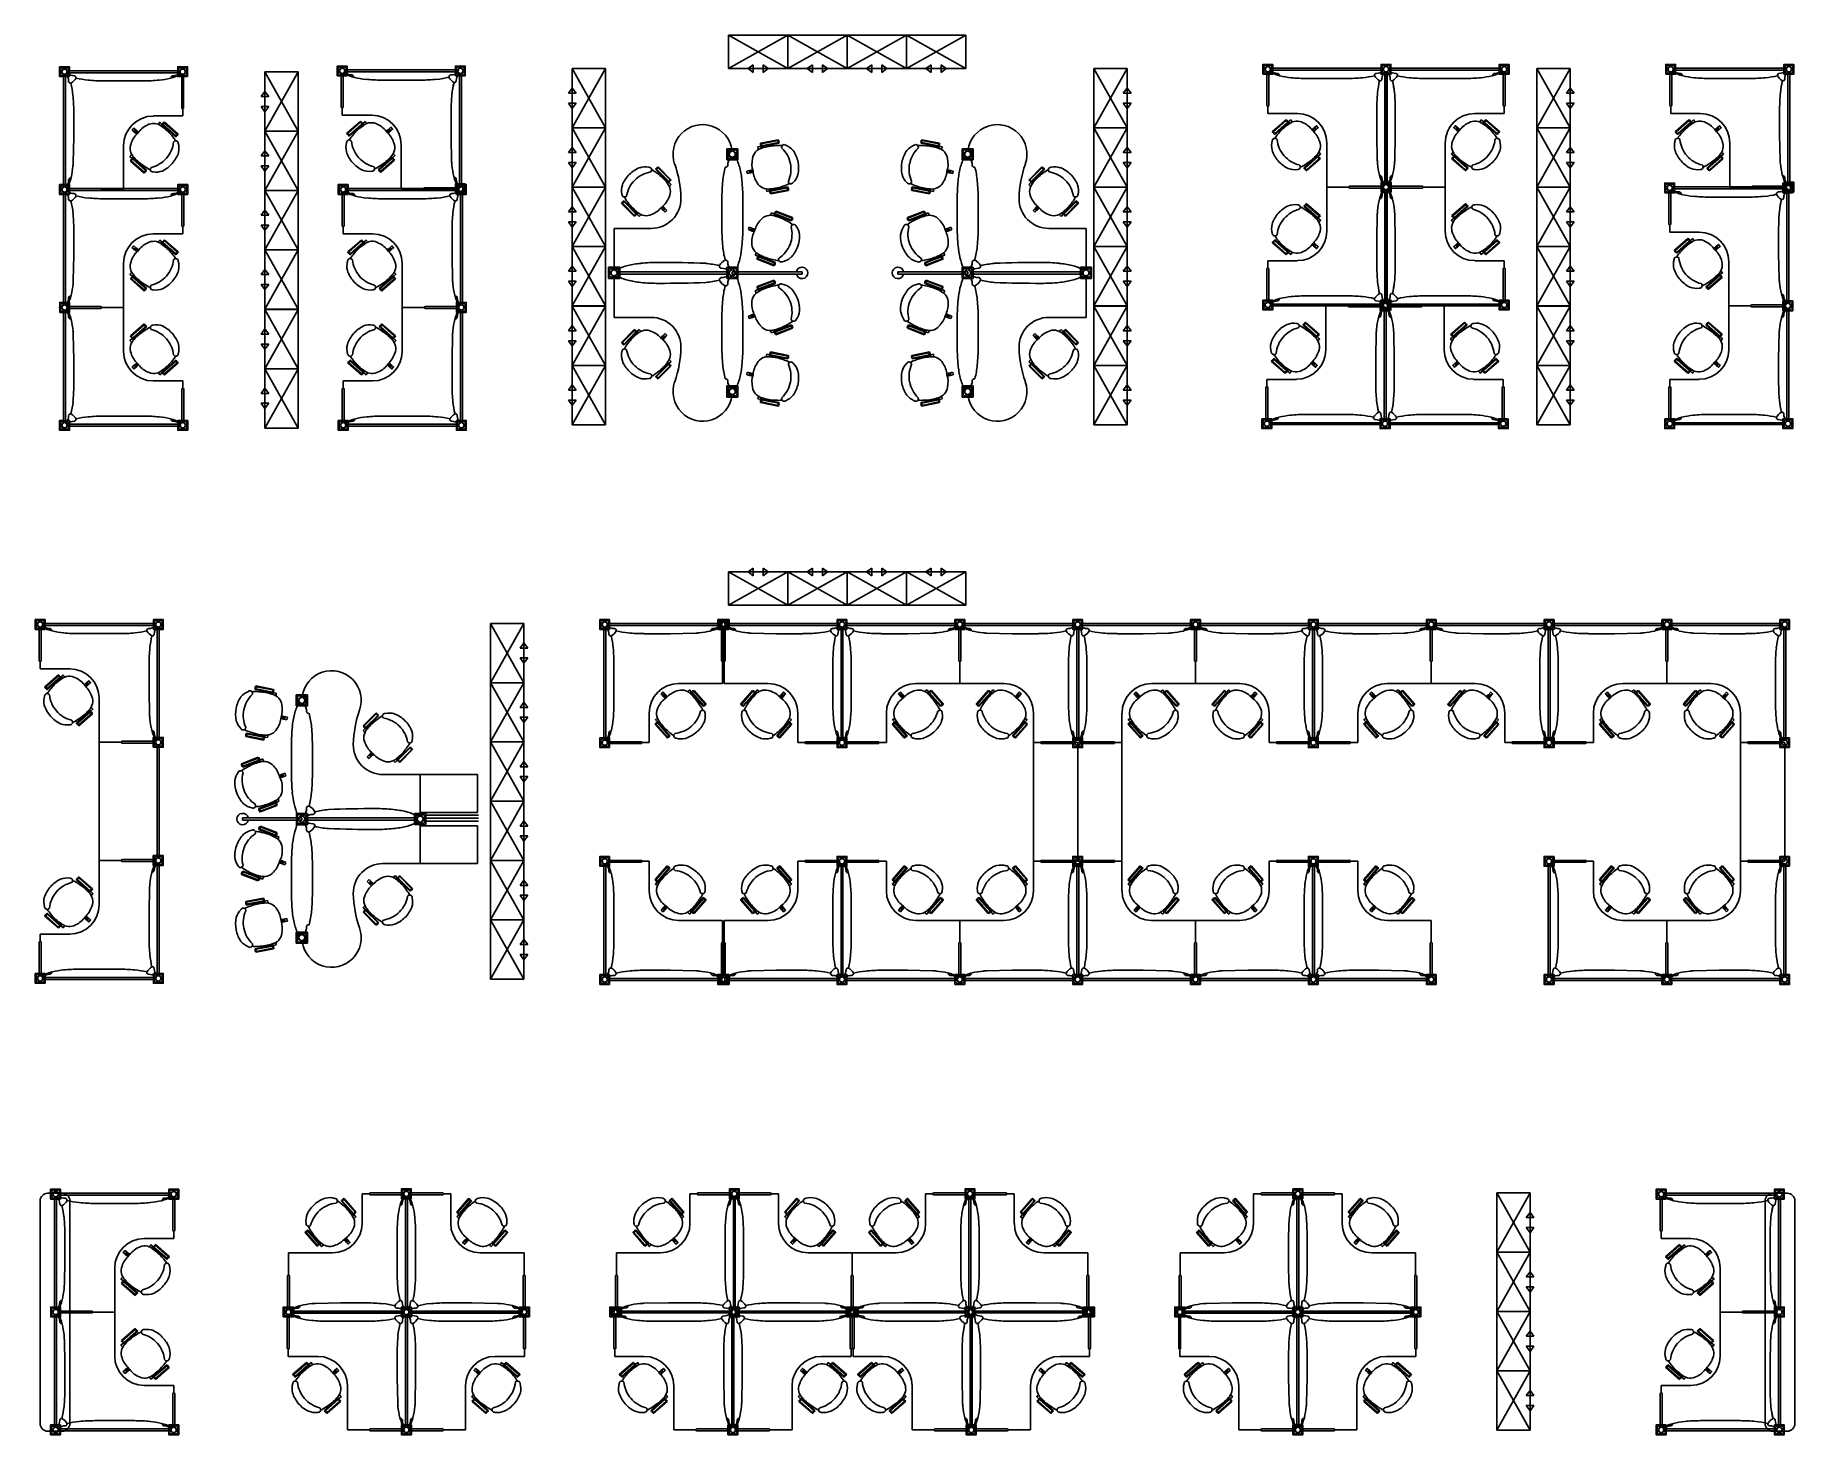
# Model space of a CAD drawing. Header units: centimetres. Extents: x 534 to 2907, y -1306 to 581.
import ezdxf

# ---------------------------------------------------------------- set-up
doc = ezdxf.new("R2010")
doc.units = ezdxf.units.CM
doc.linetypes.add('CACHE', pattern=[0.375, 0.25, -0.125])
doc.layers.add('layer_1', color=175, linetype='Continuous')
doc.layers.add('layer_2', color=251, linetype='Continuous')

msp = doc.modelspace()

# ---------------------------------------------------------------- linework, layer by layer
at = {"layer": 'layer_1'}
for p, q in [((1468.7, 581.2), (1468.7, 536.2)), ((1468.7, 581.2), (1548.7, 536.2)), ((1548.7, 581.2), (1468.7, 536.2)), ((1548.7, 581.2), (1468.7, 581.2)), ((1548.7, 536.2), (1548.7, 581.2)), ((1548.7, 581.2), (1548.7, 536.2)), ((1548.7, 581.2), (1628.7, 536.2)), ((1628.7, 581.2), (1548.7, 536.2)), ((1628.7, 581.2), (1548.7, 581.2)), ((1628.7, 536.2), (1628.7, 581.2)), ((1628.7, 581.2), (1628.7, 536.2)), ((1628.7, 581.2), (1708.7, 536.2)), ((1708.7, 581.2), (1628.7, 536.2)), ((1708.7, 581.2), (1628.7, 581.2)), ((1708.7, 536.2), (1708.7, 581.2)), ((1708.7, 581.2), (1708.7, 536.2)), ((1708.7, 581.2), (1788.7, 536.2)), ((1788.7, 581.2), (1708.7, 536.2)), ((1788.7, 581.2), (1708.7, 581.2)), ((1788.7, 536.2), (1788.7, 581.2)), ((571.8, 443.7), (571.8, 528.7)), ((574.5, 528.7), (574.5, 409.4)), ((576.4, 533.3), (729.2, 533.3)), ((729.2, 530.7), (576.4, 530.7)), ((731.2, 528.8), (731.2, 483.5)), ((733.8, 483.5), (733.8, 528.8)), ((843.4, 531.8), (888.4, 531.8)), ((888.4, 451.8), (843.4, 531.8)), ((888.4, 531.8), (843.4, 451.8)), ((843.4, 451.8), (843.4, 531.8)), ((888.4, 531.8), (888.4, 451.8)), ((946.3, 484.6), (946.3, 529.8)), ((949, 529.8), (949, 484.6)), ((1103.8, 534.4), (950.9, 534.4)), ((950.9, 531.8), (1103.8, 531.8)), ((1105.7, 529.8), (1105.7, 410.5)), ((1108.4, 444.8), (1108.4, 529.8)), ((1258, 536.2), (1303, 536.2)), ((1303, 456.2), (1258, 536.2)), ((1303, 536.2), (1258, 456.2)), ((1258, 456.2), (1258, 536.2)), ((1303, 536.2), (1303, 456.2)), ((1468.7, 536.2), (1548.7, 536.2)), ((1502, 541.4), (1495, 536.2)), ((1495, 536.2), (1502, 531)), ((1502, 531), (1502, 541.4)), ((1515.4, 541.4), (1522.4, 536.2)), ((1515.4, 531), (1515.4, 541.4)), ((1522.4, 536.2), (1515.4, 531)), ((1548.7, 536.2), (1628.7, 536.2)), ((1582, 541.4), (1575, 536.2)), ((1575, 536.2), (1582, 531)), ((1582, 531), (1582, 541.4)), ((1595.4, 541.4), (1602.4, 536.2)), ((1595.4, 531), (1595.4, 541.4)), ((1602.4, 536.2), (1595.4, 531)), ((1628.7, 536.2), (1708.7, 536.2)), ((1662, 541.4), (1655, 536.2)), ((1655, 536.2), (1662, 531)), ((1662, 531), (1662, 541.4)), ((1675.4, 541.4), (1682.4, 536.2)), ((1675.4, 531), (1675.4, 541.4)), ((1682.4, 536.2), (1675.4, 531)), ((1708.7, 536.2), (1788.7, 536.2)), ((1742, 541.4), (1735, 536.2)), ((1735, 536.2), (1742, 531)), ((1742, 531), (1742, 541.4)), ((1755.4, 541.4), (1762.4, 536.2)), ((1755.4, 531), (1755.4, 541.4)), ((1762.4, 536.2), (1755.4, 531)), ((2006.4, 536.2), (1961.4, 536.2)), ((1961.4, 456.2), (2006.4, 536.2)), ((1961.4, 536.2), (2006.4, 456.2)), ((1961.4, 536.2), (1961.4, 456.2)), ((2006.4, 456.2), (2006.4, 536.2)), ((2194.8, 486.7), (2194.8, 532)), ((2197.4, 532), (2197.4, 486.7)), ((2352.2, 536.6), (2199.4, 536.6)), ((2199.4, 533.9), (2352.2, 533.9)), ((2354.1, 532), (2354.1, 412.7)), ((2354.2, 447), (2354.2, 532)), ((2356.8, 447), (2356.8, 532)), ((2356.9, 532), (2356.9, 412.7)), ((2358.8, 536.6), (2511.6, 536.6)), ((2511.6, 533.9), (2358.8, 533.9)), ((2513.6, 532), (2513.6, 486.7)), ((2516.2, 486.7), (2516.2, 532)), ((2604.1, 536.2), (2559.1, 536.2)), ((2559.1, 456.2), (2604.1, 536.2)), ((2559.1, 536.2), (2604.1, 456.2)), ((2559.1, 536.2), (2559.1, 456.2)), ((2604.1, 456.2), (2604.1, 536.2)), ((2738.2, 486.7), (2738.2, 532)), ((2740.8, 532), (2740.8, 486.7)), ((2895.6, 536.6), (2742.8, 536.6)), ((2742.8, 533.9), (2895.6, 533.9)), ((2897.5, 532), (2897.5, 412.7)), ((2900.2, 447), (2900.2, 532)), ((843.4, 505.5), (838.2, 498.4)), ((838.2, 498.4), (848.6, 498.4)), ((848.6, 498.4), (843.4, 505.5)), ((1258, 509.9), (1252.8, 502.9)), ((1252.8, 502.9), (1263.1, 502.9)), ((1263.1, 502.9), (1258, 509.9)), ((2001.2, 502.9), (2006.4, 509.9)), ((2011.6, 502.9), (2001.2, 502.9)), ((2006.4, 509.9), (2011.6, 502.9)), ((2598.9, 502.9), (2604.1, 509.9)), ((2609.3, 502.9), (2598.9, 502.9)), ((2604.1, 509.9), (2609.3, 502.9)), ((838.2, 485.1), (848.6, 485.1)), ((843.4, 478.1), (838.2, 485.1)), ((848.6, 485.1), (843.4, 478.1)), ((1252.8, 489.6), (1263.1, 489.6)), ((1258, 482.5), (1252.8, 489.6)), ((1263.1, 489.6), (1258, 482.5)), ((2011.6, 489.6), (2001.2, 489.6)), ((2001.2, 489.6), (2006.4, 482.5)), ((2006.4, 482.5), (2011.6, 489.6)), ((2196.1, 475.5), (2236, 475.5)), ((2514.9, 475.5), (2475.1, 475.5)), ((2609.3, 489.6), (2598.9, 489.6)), ((2598.9, 489.6), (2604.1, 482.5)), ((2604.1, 482.5), (2609.3, 489.6)), ((2739.5, 475.5), (2779.3, 475.5)), ((732.5, 472.3), (692.7, 472.3)), ((712.9, 453.2), (711.9, 452)), ((714.7, 451.6), (713.6, 450.4)), ((888.4, 451.8), (843.4, 451.8)), ((843.4, 451.8), (888.4, 451.8)), ((888.4, 371.8), (843.4, 451.8)), ((888.4, 451.8), (843.4, 371.8)), ((843.4, 371.8), (843.4, 451.8)), ((888.4, 451.8), (888.4, 371.8)), ((947.7, 473.3), (987.5, 473.3)), ((965.5, 452.6), (966.6, 451.4)), ((967.3, 454.2), (968.3, 453.1)), ((1303, 456.2), (1258, 456.2)), ((1258, 456.2), (1303, 456.2)), ((1303, 376.2), (1258, 456.2)), ((1303, 456.2), (1258, 376.2)), ((1258, 376.2), (1258, 456.2)), ((1303, 456.2), (1303, 376.2)), ((2006.4, 456.2), (1961.4, 456.2)), ((1961.4, 376.2), (2006.4, 456.2)), ((1961.4, 456.2), (2006.4, 376.2)), ((1961.4, 456.2), (1961.4, 376.2)), ((1961.4, 456.2), (2006.4, 456.2)), ((2006.4, 376.2), (2006.4, 456.2)), ((2214, 454.8), (2215, 453.6)), ((2215.8, 456.4), (2216.7, 455.3)), ((2495.3, 456.4), (2494.3, 455.3)), ((2497.1, 454.8), (2496, 453.6)), ((2559.1, 456.2), (2604.1, 456.2)), ((2604.1, 456.2), (2559.1, 456.2)), ((2559.1, 376.2), (2604.1, 456.2)), ((2559.1, 456.2), (2604.1, 376.2)), ((2559.1, 456.2), (2559.1, 376.2)), ((2604.1, 376.2), (2604.1, 456.2)), ((2757.3, 454.8), (2758.4, 453.6)), ((2759.1, 456.4), (2760.1, 455.3)), ((652.8, 432.4), (652.8, 373.1)), ((1027.3, 433.5), (1027.3, 374.1)), ((1258, 429.9), (1252.8, 422.9)), ((1263.1, 422.9), (1258, 429.9)), ((1466.4, 413.1, -12.9), (1466.4, 428.2, -12.9)), ((1466.4, 428.2, -12.9), (1481.4, 428.2, -12.9)), ((1481.4, 428.2, -12.9), (1481.4, 413.2, -12.9)), ((1508.3, 430.5, -12.9), (1512.2, 431.2, -12.9)), ((1508.7, 428.5, -12.9), (1508.3, 430.5, -12.9)), ((1509, 427.1, -12.9), (1508.7, 428.5, -12.9)), ((1535.8, 440.3, -12.9), (1512, 435.6, -12.9)), ((1512.9, 429.4, -12.9), (1512.4, 430.3, -12.9)), ((1535.3, 439.2, -12.9), (1512.9, 434.8, -12.9)), ((1512.9, 430.8, -12.9), (1536.7, 435.5, -12.9)), ((1513.2, 428.8, -12.9), (1512.9, 429.4, -12.9)), ((1513.8, 429.5, -12.9), (1513.2, 430.7, -12.9)), ((1513.4, 431.9, -12.9), (1535.9, 436.4, -12.9)), ((1514.1, 429.1, -12.9), (1513.8, 429.5, -12.9)), ((1514.9, 431.2, -12.9), (1515.7, 429.9, -12.9)), ((1515.7, 429.9, -12.9), (1515.8, 429.6, -12.9)), ((1515.8, 431.4, -12.9), (1516.6, 430.1, -12.9)), ((1516.6, 430.1, -12.9), (1516.7, 429.9, -12.9)), ((1523.6, 432.9, -12.9), (1523.9, 431.5, -12.9)), ((1525.9, 433.4, -12.9), (1526.2, 431.8, -12.9)), ((1752.2, 430.8, -12.9), (1728.4, 435.5, -12.9)), ((1751.7, 431.9, -12.9), (1729.3, 436.4, -12.9)), ((1729.4, 440.3, -12.9), (1753.2, 435.6, -12.9)), ((1729.8, 439.2, -12.9), (1752.3, 434.8, -12.9)), ((1739.2, 433.4, -12.9), (1738.9, 431.8, -12.9)), ((1741.6, 432.9, -12.9), (1741.3, 431.5, -12.9)), ((1748.5, 430.1, -12.9), (1748.4, 429.9, -12.9)), ((1749.3, 431.4, -12.9), (1748.5, 430.1, -12.9)), ((1749.5, 429.9, -12.9), (1749.3, 429.6, -12.9)), ((1750.2, 431.2, -12.9), (1749.5, 429.9, -12.9)), ((1751.1, 429.1, -12.9), (1751.3, 429.5, -12.9)), ((1751.3, 429.5, -12.9), (1751.9, 430.7, -12.9)), ((1752, 428.8, -12.9), (1752.2, 429.4, -12.9)), ((1752.2, 429.4, -12.9), (1752.7, 430.3, -12.9)), ((1756.8, 430.5, -12.9), (1752.9, 431.2, -12.9)), ((1756.2, 427.1, -12.9), (1756.5, 428.5, -12.9)), ((1756.5, 428.5, -12.9), (1756.8, 430.5, -12.9)), ((1783.7, 428.2, -12.9), (1783.7, 413.2, -12.9)), ((1798.7, 428.2, -12.9), (1783.7, 428.2, -12.9)), ((1798.7, 413.1, -12.9), (1798.7, 428.2, -12.9)), ((2001.2, 422.9), (2006.4, 429.9)), ((2006.4, 429.9), (2011.6, 422.9)), ((2275.8, 435.7), (2275.8, 376.3)), ((2435.2, 435.7), (2435.2, 376.3)), ((2598.9, 422.9), (2604.1, 429.9)), ((2604.1, 429.9), (2609.3, 422.9)), ((2819.2, 435.7), (2819.2, 376.3)), ((571.8, 376.4), (571.8, 409.5)), ((574.5, 409.5), (574.5, 376.4)), ((673.4, 408), (674.4, 409.1)), ((675.2, 406.4), (676.3, 407.6)), ((843.4, 425.5), (838.2, 418.4)), ((838.2, 418.4), (848.6, 418.4)), ((838.2, 405.1), (848.6, 405.1)), ((843.4, 398.1), (838.2, 405.1)), ((848.6, 418.4), (843.4, 425.5)), ((848.6, 405.1), (843.4, 398.1)), ((1005, 407.5), (1003.9, 408.7)), ((1006.8, 409), (1005.8, 410.2)), ((1105.7, 410.5), (1105.7, 377.4)), ((1108.4, 377.4), (1108.4, 410.5)), ((1252.8, 422.9), (1263.1, 422.9)), ((1252.8, 409.6), (1263.1, 409.6)), ((1258, 402.5), (1252.8, 409.6)), ((1263.1, 409.6), (1258, 402.5)), ((1373.9, 403.6, -12.9), (1391.1, 386.4, -12.9)), ((1396.1, 407.4, -12.9), (1396.1, 407.4, -12.9)), ((1466.4, 413.2, -12.9), (1481.4, 413.2, -12.9)), ((1509.1, 427.1, -12.9), (1509, 427.1, -12.9)), ((1756, 427.1, -12.9), (1756.2, 427.1, -12.9)), ((1798.7, 413.2, -12.9), (1783.7, 413.2, -12.9)), ((1869, 407.4, -12.9), (1869, 407.4, -12.9)), ((1891.2, 403.6, -12.9), (1874.1, 386.4, -12.9)), ((2011.6, 422.9), (2001.2, 422.9)), ((2011.6, 409.6), (2001.2, 409.6)), ((2001.2, 409.6), (2006.4, 402.5)), ((2006.4, 402.5), (2011.6, 409.6)), ((2253.4, 409.7), (2252.4, 410.9)), ((2255.2, 411.2), (2254.3, 412.4)), ((2354.1, 412.7), (2354.1, 379.6)), ((2354.2, 379.6), (2354.2, 412.7)), ((2356.8, 379.6), (2356.8, 412.7)), ((2356.9, 412.7), (2356.9, 379.6)), ((2455.8, 411.2), (2456.8, 412.4)), ((2457.6, 409.7), (2458.6, 410.9)), ((2609.3, 422.9), (2598.9, 422.9)), ((2609.3, 409.6), (2598.9, 409.6)), ((2598.9, 409.6), (2604.1, 402.5)), ((2604.1, 402.5), (2609.3, 409.6)), ((2796.8, 409.7), (2795.8, 410.9)), ((2798.6, 411.2), (2797.6, 412.4)), ((2897.5, 412.7), (2897.5, 379.6)), ((2900.2, 379.6), (2900.2, 412.7)), ((1387.6, 383, -12.9), (1370.5, 400.1, -12.9)), ((1387.8, 384.2, -12.9), (1371.7, 400.4, -12.9)), ((1373.7, 402.4, -12.9), (1389.9, 386.2, -12.9)), ((1378.3, 392.3, -12.9), (1377.1, 391.2, -12.9)), ((1379.9, 390.6, -12.9), (1378.9, 389.6, -12.9)), ((1384.2, 384.4, -12.9), (1383.9, 384.3, -12.9)), ((1385.5, 385.1, -12.9), (1384.2, 384.4, -12.9)), ((1384.8, 383.8, -12.9), (1384.5, 383.6, -12.9)), ((1386.2, 384.4, -12.9), (1384.8, 383.8, -12.9)), ((1385.7, 382.1, -12.9), (1386.2, 382.4, -12.9)), ((1386.2, 382.4, -12.9), (1387.3, 383, -12.9)), ((1386.3, 381.4, -12.9), (1386.8, 381.7, -12.9)), ((1386.8, 381.7, -12.9), (1387.8, 382.2, -12.9)), ((1391.3, 380.1, -12.9), (1388.4, 382.9, -12.9)), ((1389.9, 378.7, -12.9), (1391.3, 380.1, -12.9)), ((1498.7, 399.2, -12.9), (1493.3, 398.1, -12.9)), ((1493.3, 398.1, -12.9), (1493.9, 394.7, -12.9)), ((1493.9, 394.7, -12.9), (1498.7, 395.6, -12.9)), ((1501.3, 399.8, -12.9), (1498, 399, -12.9)), ((1501.5, 398.9, -12.9), (1498.2, 398.2, -12.9)), ((1498.5, 396.5, -12.9), (1501.9, 397.1, -12.9)), ((1498.7, 395.6, -12.9), (1502, 396.2, -12.9)), ((1766.5, 395.6, -12.9), (1763.1, 396.2, -12.9)), ((1766.6, 396.5, -12.9), (1763.2, 397.1, -12.9)), ((1763.6, 398.9, -12.9), (1767, 398.2, -12.9)), ((1763.8, 399.8, -12.9), (1767.2, 399, -12.9)), ((1766.4, 399.2, -12.9), (1771.9, 398.1, -12.9)), ((1771.2, 394.7, -12.9), (1766.5, 395.6, -12.9)), ((1771.9, 398.1, -12.9), (1771.2, 394.7, -12.9)), ((1873.9, 380.1, -12.9), (1876.7, 382.9, -12.9)), ((1875.3, 378.7, -12.9), (1873.9, 380.1, -12.9)), ((1891.4, 402.4, -12.9), (1875.3, 386.2, -12.9)), ((1877.3, 384.2, -12.9), (1893.5, 400.4, -12.9)), ((1878.3, 381.7, -12.9), (1877.4, 382.2, -12.9)), ((1877.5, 383, -12.9), (1894.7, 400.1, -12.9)), ((1879, 382.4, -12.9), (1877.8, 383, -12.9)), ((1878.9, 381.4, -12.9), (1878.3, 381.7, -12.9)), ((1879, 384.4, -12.9), (1880.3, 383.8, -12.9)), ((1879.5, 382.1, -12.9), (1879, 382.4, -12.9)), ((1879.6, 385.1, -12.9), (1881, 384.4, -12.9)), ((1880.3, 383.8, -12.9), (1880.6, 383.6, -12.9)), ((1881, 384.4, -12.9), (1881.2, 384.3, -12.9)), ((1885.2, 390.6, -12.9), (1886.3, 389.6, -12.9)), ((1886.9, 392.3, -12.9), (1888, 391.2, -12.9)), ((571.9, 284.8), (571.9, 369.8)), ((574.5, 369.8), (574.5, 250.5)), ((576.4, 374.4), (729.3, 374.4)), ((576.4, 374.4), (621.7, 374.4)), ((729.3, 371.8), (576.4, 371.8)), ((621.7, 371.8), (576.4, 371.8)), ((652.8, 373.1), (623, 373.1)), ((731.2, 369.8), (731.2, 324.6)), ((733.9, 324.6), (733.9, 369.8)), ((888.4, 371.8), (843.4, 371.8)), ((843.4, 371.8), (888.4, 371.8)), ((888.4, 291.8), (843.4, 371.8)), ((888.4, 371.8), (843.4, 291.8)), ((843.4, 291.8), (843.4, 371.8)), ((888.4, 371.8), (888.4, 291.8)), ((947.7, 324.6), (947.7, 369.8)), ((950.3, 369.8), (950.3, 324.6)), ((1105.1, 374.4), (952.3, 374.4)), ((952.3, 371.8), (1105.1, 371.8)), ((1027.3, 374.1), (1057.2, 374.1)), ((1103.8, 375.5), (1058.5, 375.5)), ((1058.5, 372.8), (1103.8, 372.8)), ((1107, 369.8), (1107, 250.5)), ((1109.7, 284.8), (1109.7, 369.8)), ((1303, 376.2), (1258, 376.2)), ((1258, 376.2), (1303, 376.2)), ((1303, 296.2), (1258, 376.2)), ((1303, 376.2), (1258, 296.2)), ((1258, 296.2), (1258, 376.2)), ((1303, 376.2), (1303, 296.2)), ((1343.9, 340.4, -12.9), (1327.8, 356.6, -12.9)), ((1345.1, 340.6, -12.9), (1328, 357.8, -12.9)), ((1388.6, 377.8, -12.9), (1388.8, 377.7, -12.9)), ((1388.8, 377.7, -12.9), (1389.9, 378.7, -12.9)), ((1459.7, 320.7, -12.9), (1459.7, 360.7, -12.9)), ((1488, 321.1, -12.9), (1488, 360.9, -12.9)), ((1488, 360.9, -12.9), (1488, 321.1, -12.9)), ((1519.5, 373.9, -12.9), (1519.8, 372.4, -12.9)), ((1519.8, 373.9, -12.9), (1519.5, 373.9, -12.9)), ((1519.8, 372.4, -12.9), (1520.2, 370.5, -12.9)), ((1520.2, 370.5, -12.9), (1524.1, 371.3, -12.9)), ((1524, 373.3, -12.9), (1523.9, 372.2, -12.9)), ((1524.1, 373.9, -12.9), (1524, 373.3, -12.9)), ((1524.6, 372, -12.9), (1548.4, 376.7, -12.9)), ((1524.9, 373.4, -12.9), (1524.8, 372.1, -12.9)), ((1525, 374, -12.9), (1524.9, 373.4, -12.9)), ((1525.5, 371.1, -12.9), (1547.9, 375.6, -12.9)), ((1549.4, 371.9, -12.9), (1525.6, 367.2, -12.9)), ((1548.5, 372.7, -12.9), (1526, 368.3, -12.9)), ((1526.6, 372.3, -12.9), (1526.8, 373.8, -12.9)), ((1526.8, 373.8, -12.9), (1526.9, 374.2, -12.9)), ((1527.5, 372.5, -12.9), (1527.7, 374, -12.9)), ((1527.7, 374, -12.9), (1527.8, 374.3, -12.9)), ((1535.2, 374.1, -12.9), (1535, 375.5, -12.9)), ((1537.6, 374.5, -12.9), (1537.3, 376.1, -12.9)), ((1715.8, 371.9, -12.9), (1739.6, 367.2, -12.9)), ((1740.5, 372, -12.9), (1716.7, 376.7, -12.9)), ((1716.7, 372.7, -12.9), (1739.1, 368.3, -12.9)), ((1739.7, 371.1, -12.9), (1717.2, 375.6, -12.9)), ((1727.6, 374.5, -12.9), (1727.9, 376.1, -12.9)), ((1729.9, 374.1, -12.9), (1730.2, 375.5, -12.9)), ((1737.4, 374, -12.9), (1737.4, 374.3, -12.9)), ((1737.6, 372.5, -12.9), (1737.4, 374, -12.9)), ((1738.3, 373.8, -12.9), (1738.3, 374.2, -12.9)), ((1738.6, 372.3, -12.9), (1738.3, 373.8, -12.9)), ((1740.2, 374, -12.9), (1740.2, 373.4, -12.9)), ((1740.2, 373.4, -12.9), (1740.3, 372.1, -12.9)), ((1745, 370.5, -12.9), (1741, 371.3, -12.9)), ((1741.1, 373.9, -12.9), (1741.1, 373.3, -12.9)), ((1741.1, 373.3, -12.9), (1741.2, 372.2, -12.9)), ((1745.3, 372.4, -12.9), (1745, 370.5, -12.9)), ((1745.6, 373.9, -12.9), (1745.3, 372.4, -12.9)), ((1745.4, 373.9, -12.9), (1745.6, 373.9, -12.9)), ((1777.1, 321.1, -12.9), (1777.1, 360.9, -12.9)), ((1777.1, 360.9, -12.9), (1777.1, 321.1, -12.9)), ((1805.4, 320.7, -12.9), (1805.4, 360.7, -12.9)), ((1876.3, 377.7, -12.9), (1875.3, 378.7, -12.9)), ((1876.5, 377.8, -12.9), (1876.3, 377.7, -12.9)), ((1920, 340.6, -12.9), (1937.2, 357.8, -12.9)), ((1921.2, 340.4, -12.9), (1937.4, 356.6, -12.9)), ((1961.4, 376.2), (2006.4, 376.2)), ((2006.4, 376.2), (1961.4, 376.2)), ((1961.4, 296.2), (2006.4, 376.2)), ((1961.4, 376.2), (2006.4, 296.2)), ((1961.4, 376.2), (1961.4, 296.2)), ((2006.4, 296.2), (2006.4, 376.2)), ((2275.8, 317), (2275.8, 376.3)), ((2275.8, 376.3), (2305.6, 376.3)), ((2275.8, 376.3), (2305.6, 376.3)), ((2306.9, 377.7), (2352.2, 377.7)), ((2352.2, 377.7), (2306.9, 377.7)), ((2352.2, 375), (2306.9, 375)), ((2306.9, 375), (2352.2, 375)), ((2354.1, 340), (2354.1, 373.1)), ((2354.2, 373.1), (2354.2, 340)), ((2356.8, 373.1), (2356.8, 340)), ((2356.9, 340), (2356.9, 373.1)), ((2404.1, 377.7), (2358.8, 377.7)), ((2358.8, 377.7), (2404.1, 377.7)), ((2358.8, 375), (2404.1, 375)), ((2404.1, 375), (2358.8, 375)), ((2435.2, 376.3), (2405.4, 376.3)), ((2435.2, 376.3), (2405.4, 376.3)), ((2435.2, 317), (2435.2, 376.3)), ((2559.1, 376.2), (2604.1, 376.2)), ((2604.1, 376.2), (2559.1, 376.2)), ((2559.1, 296.2), (2604.1, 376.2)), ((2559.1, 376.2), (2604.1, 296.2)), ((2559.1, 376.2), (2559.1, 296.2)), ((2604.1, 296.2), (2604.1, 376.2)), ((2736.8, 326.7), (2736.8, 372)), ((2739.5, 372), (2739.5, 326.7)), ((2894.3, 376.6), (2741.4, 376.6)), ((2741.4, 373.9), (2894.3, 373.9)), ((2819.2, 376.3), (2849, 376.3)), ((2895.6, 377.7), (2850.3, 377.7)), ((2850.3, 375), (2895.6, 375)), ((2896.2, 372), (2896.2, 252.7)), ((2898.8, 287), (2898.8, 372)), ((843.4, 345.5), (838.2, 338.4)), ((838.2, 338.4), (848.6, 338.4)), ((848.6, 338.4), (843.4, 345.5)), ((1258, 349.9), (1252.8, 342.9)), ((1252.8, 342.9), (1263.1, 342.9)), ((1263.1, 342.9), (1258, 349.9)), ((1324.5, 354.3, -12.9), (1341.6, 337.2, -12.9)), ((1325.7, 354.6, -12.9), (1341.9, 338.3, -12.9)), ((1335.8, 350, -12.9), (1336.9, 351.1, -12.9)), ((1337.4, 348.3, -12.9), (1338.5, 349.3, -12.9)), ((1343, 342.7, -12.9), (1343.7, 344.1, -12.9)), ((1343.7, 344.1, -12.9), (1343.8, 344.3, -12.9)), ((1343.7, 342, -12.9), (1344.3, 343.4, -12.9)), ((1344.3, 343.4, -12.9), (1344.5, 343.7, -12.9)), ((1345.7, 342, -12.9), (1345, 340.9, -12.9)), ((1348, 336.9, -12.9), (1345.1, 339.8, -12.9)), ((1345.9, 342.5, -12.9), (1345.7, 342, -12.9)), ((1346.3, 341.4, -12.9), (1345.8, 340.5, -12.9)), ((1346.6, 341.9, -12.9), (1346.3, 341.4, -12.9)), ((1349.4, 338.3, -12.9), (1348, 336.9, -12.9)), ((1350.4, 339.4, -12.9), (1349.4, 338.3, -12.9)), ((1350.3, 339.5, -12.9), (1350.4, 339.4, -12.9)), ((1377.3, 348.1, -12.9), (1379.8, 345.8, -12.9)), ((1377.9, 348.8, -12.9), (1380.4, 346.4, -12.9)), ((1381.7, 347.6, -12.9), (1379.3, 350.1, -12.9)), ((1379.3, 346.3, -12.9), (1383.2, 342.4, -12.9)), ((1382.3, 348.2, -12.9), (1380, 350.7, -12.9)), ((1385.7, 344.8, -12.9), (1382.3, 348.2, -12.9)), ((1383.2, 342.4, -12.9), (1385.7, 344.8, -12.9)), ((1525.5, 338.5, -12.9), (1526, 339.8, -12.9)), ((1525.8, 338.4, -12.9), (1525.5, 338.5, -12.9)), ((1526, 339.8, -12.9), (1526.8, 341.7, -12.9)), ((1526.8, 341.7, -12.9), (1530.5, 340.3, -12.9)), ((1530, 337.7, -12.9), (1530.1, 338.3, -12.9)), ((1530.1, 338.3, -12.9), (1530.1, 339.3, -12.9)), ((1530.9, 339.5, -12.9), (1553.5, 330.7, -12.9)), ((1530.9, 338, -12.9), (1531, 339.3, -12.9)), ((1530.9, 337.4, -12.9), (1530.9, 338, -12.9)), ((1531.9, 340.2, -12.9), (1553.2, 331.9, -12.9)), ((1555.2, 335.3, -12.9), (1532.6, 344, -12.9)), ((1532.7, 338.8, -12.9), (1532.7, 337.3, -12.9)), ((1532.7, 337.3, -12.9), (1532.7, 336.9, -12.9)), ((1554.2, 334.6, -12.9), (1532.9, 342.9, -12.9)), ((1533.6, 338.4, -12.9), (1533.6, 336.9, -12.9)), ((1533.6, 336.9, -12.9), (1533.6, 336.6, -12.9)), ((1541, 335.6, -12.9), (1540.4, 334.2, -12.9)), ((1543.2, 334.7, -12.9), (1542.6, 333.2, -12.9)), ((1709.9, 335.3, -12.9), (1732.5, 344, -12.9)), ((1710.9, 334.6, -12.9), (1732.2, 342.9, -12.9)), ((1734.3, 339.5, -12.9), (1711.6, 330.7, -12.9)), ((1733.3, 340.2, -12.9), (1711.9, 331.9, -12.9)), ((1721.9, 334.7, -12.9), (1722.5, 333.2, -12.9)), ((1724.2, 335.6, -12.9), (1724.7, 334.2, -12.9)), ((1731.5, 338.4, -12.9), (1731.6, 336.9, -12.9)), ((1731.6, 336.9, -12.9), (1731.6, 336.6, -12.9)), ((1732.4, 338.8, -12.9), (1732.4, 337.3, -12.9)), ((1732.4, 337.3, -12.9), (1732.4, 336.9, -12.9)), ((1734.2, 338, -12.9), (1734.1, 339.3, -12.9)), ((1734.3, 337.4, -12.9), (1734.2, 338, -12.9)), ((1738.4, 341.7, -12.9), (1734.6, 340.3, -12.9)), ((1735.1, 338.3, -12.9), (1735, 339.3, -12.9)), ((1735.1, 337.7, -12.9), (1735.1, 338.3, -12.9)), ((1739.1, 339.8, -12.9), (1738.4, 341.7, -12.9)), ((1739.6, 338.5, -12.9), (1739.1, 339.8, -12.9)), ((1739.4, 338.4, -12.9), (1739.6, 338.5, -12.9)), ((1879.4, 344.8, -12.9), (1882.8, 348.2, -12.9)), ((1881.9, 342.4, -12.9), (1879.4, 344.8, -12.9)), ((1885.9, 346.3, -12.9), (1881.9, 342.4, -12.9)), ((1882.8, 348.2, -12.9), (1885.2, 350.7, -12.9)), ((1883.5, 347.6, -12.9), (1885.8, 350.1, -12.9)), ((1887.2, 348.8, -12.9), (1884.7, 346.4, -12.9)), ((1887.8, 348.1, -12.9), (1885.3, 345.8, -12.9)), ((1914.9, 339.5, -12.9), (1914.7, 339.4, -12.9)), ((1914.7, 339.4, -12.9), (1915.8, 338.3, -12.9)), ((1915.8, 338.3, -12.9), (1917.2, 336.9, -12.9)), ((1917.2, 336.9, -12.9), (1920, 339.8, -12.9)), ((1918.5, 341.9, -12.9), (1918.8, 341.4, -12.9)), ((1918.8, 341.4, -12.9), (1919.3, 340.5, -12.9)), ((1919.2, 342.5, -12.9), (1919.5, 342, -12.9)), ((1919.5, 342, -12.9), (1920.1, 340.9, -12.9)), ((1920.8, 343.4, -12.9), (1920.7, 343.7, -12.9)), ((1921.5, 342, -12.9), (1920.8, 343.4, -12.9)), ((1921.5, 344.1, -12.9), (1921.4, 344.3, -12.9)), ((1922.1, 342.7, -12.9), (1921.5, 344.1, -12.9)), ((1939.4, 354.6, -12.9), (1923.3, 338.3, -12.9)), ((1940.6, 354.3, -12.9), (1923.5, 337.2, -12.9)), ((1927.7, 348.3, -12.9), (1926.6, 349.3, -12.9)), ((1929.4, 350, -12.9), (1928.2, 351.1, -12.9)), ((2001.2, 342.9), (2006.4, 349.9)), ((2011.6, 342.9), (2001.2, 342.9)), ((2006.4, 349.9), (2011.6, 342.9)), ((2253.4, 343), (2252.4, 341.8)), ((2255.2, 341.4), (2254.3, 340.3)), ((2354.1, 220.7), (2354.1, 340)), ((2356.9, 220.7), (2356.9, 340)), ((2455.8, 341.4), (2456.8, 340.3)), ((2457.6, 343), (2458.6, 341.8)), ((2598.9, 342.9), (2604.1, 349.9)), ((2609.3, 342.9), (2598.9, 342.9)), ((2604.1, 349.9), (2609.3, 342.9)), ((732.6, 313.3), (692.7, 313.3)), ((838.2, 325.1), (848.6, 325.1)), ((843.4, 318.1), (838.2, 325.1)), ((848.6, 325.1), (843.4, 318.1)), ((949, 313.3), (988.8, 313.3)), ((1252.8, 329.6), (1263.1, 329.6)), ((1258, 322.5), (1252.8, 329.6)), ((1263.1, 329.6), (1258, 322.5)), ((1314.3, 320.7, -12.9), (1364.5, 320.7, -12.9)), ((1353.8, 320.7, -12.9), (1314.3, 320.7, -12.9)), ((1314.3, 266.1, -12.9), (1314.3, 320.7, -12.9)), ((1314.3, 266.1, -12.9), (1314.3, 320.7, -12.9)), ((1495.5, 319.1, -12.9), (1496.7, 322.4, -12.9)), ((1500.7, 317.1, -12.9), (1495.5, 319.1, -12.9)), ((1496.7, 322.4, -12.9), (1501.2, 320.6, -12.9)), ((1503.1, 316.1, -12.9), (1500, 317.4, -12.9)), ((1503.5, 316.9, -12.9), (1500.3, 318.2, -12.9)), ((1500.9, 319.8, -12.9), (1504.2, 318.7, -12.9)), ((1501.2, 320.7, -12.9), (1504.4, 319.5, -12.9)), ((1763.9, 320.7, -12.9), (1760.7, 319.5, -12.9)), ((1764.2, 319.8, -12.9), (1761, 318.7, -12.9)), ((1761.7, 316.9, -12.9), (1764.8, 318.2, -12.9)), ((1762, 316.1, -12.9), (1765.2, 317.4, -12.9)), ((1768.4, 322.4, -12.9), (1763.9, 320.6, -12.9)), ((1764.5, 317.1, -12.9), (1769.7, 319.1, -12.9)), ((1769.7, 319.1, -12.9), (1768.4, 322.4, -12.9)), ((1950.9, 320.7, -12.9), (1900.6, 320.7, -12.9)), ((1911.3, 320.7, -12.9), (1950.9, 320.7, -12.9)), ((1950.9, 266.1, -12.9), (1950.9, 320.7, -12.9)), ((1950.9, 266.1, -12.9), (1950.9, 320.7, -12.9)), ((2011.6, 329.6), (2001.2, 329.6)), ((2001.2, 329.6), (2006.4, 322.5)), ((2006.4, 322.5), (2011.6, 329.6)), ((2609.3, 329.6), (2598.9, 329.6)), ((2598.9, 329.6), (2604.1, 322.5)), ((2604.1, 322.5), (2609.3, 329.6)), ((2738.2, 315.5), (2778, 315.5)), ((712.9, 294.2), (711.9, 293.1)), ((714.7, 292.6), (713.7, 291.4)), ((888.4, 291.8), (843.4, 291.8)), ((843.4, 291.8), (888.4, 291.8)), ((888.4, 211.8), (843.4, 291.8)), ((888.4, 291.8), (843.4, 211.8)), ((843.4, 211.8), (843.4, 291.8)), ((888.4, 291.8), (888.4, 211.8)), ((966.8, 292.6), (967.9, 291.4)), ((968.6, 294.2), (969.6, 293.1)), ((1303, 296.2), (1258, 296.2)), ((1258, 296.2), (1303, 296.2)), ((1303, 216.2), (1258, 296.2)), ((1303, 296.2), (1258, 216.2)), ((1258, 216.2), (1258, 296.2)), ((1303, 296.2), (1303, 216.2)), ((1505.4, 286.5, -12.9), (1504.7, 284.7, -12.9)), ((1506, 287.9, -12.9), (1505.4, 286.5, -12.9)), ((1506.1, 287.8, -12.9), (1506, 287.9, -12.9)), ((1509.4, 285, -12.9), (1508.8, 284.1, -12.9)), ((1509.8, 285.4, -12.9), (1509.4, 285, -12.9)), ((1510.6, 285.1, -12.9), (1510.3, 284.6, -12.9)), ((1754.5, 285.1, -12.9), (1754.8, 284.6, -12.9)), ((1755.3, 285.4, -12.9), (1755.7, 285, -12.9)), ((1755.7, 285, -12.9), (1756.3, 284.1, -12.9)), ((1759, 287.8, -12.9), (1759.2, 287.9, -12.9)), ((1759.2, 287.9, -12.9), (1759.7, 286.5, -12.9)), ((1759.7, 286.5, -12.9), (1760.4, 284.7, -12.9)), ((1961.4, 296.2), (2006.4, 296.2)), ((2006.4, 296.2), (1961.4, 296.2)), ((1961.4, 216.2), (2006.4, 296.2)), ((1961.4, 296.2), (2006.4, 216.2)), ((1961.4, 296.2), (1961.4, 216.2)), ((2006.4, 216.2), (2006.4, 296.2)), ((2214, 297.8), (2215, 299)), ((2215.8, 296.2), (2216.7, 297.4)), ((2354.2, 305.7), (2354.2, 220.7)), ((2356.8, 305.7), (2356.8, 220.7)), ((2495.3, 296.2), (2494.3, 297.4)), ((2497.1, 297.8), (2496, 299)), ((2559.1, 296.2), (2604.1, 296.2)), ((2604.1, 296.2), (2559.1, 296.2)), ((2559.1, 216.2), (2604.1, 296.2)), ((2559.1, 296.2), (2604.1, 216.2)), ((2559.1, 296.2), (2559.1, 216.2)), ((2604.1, 216.2), (2604.1, 296.2)), ((2756, 294.8), (2757.1, 293.6)), ((2757.8, 296.4), (2758.8, 295.3)), ((652.9, 273.5), (652.9, 214.1)), ((843.4, 265.5), (838.2, 258.4)), ((848.6, 258.4), (843.4, 265.5)), ((1028.7, 273.5), (1028.7, 214.1)), ((1258, 269.9), (1252.8, 262.9)), ((1252.8, 262.9), (1263.1, 262.9)), ((1263.1, 262.9), (1258, 269.9)), ((1306.7, 268.2, -12.9), (1321.8, 268.2, -12.9)), ((1306.7, 268.2, -12.9), (1306.7, 253.2, -12.9)), ((1306.7, 268.2, -12.9), (1321.9, 268.2, -12.9)), ((1306.7, 253.2, -12.9), (1306.7, 268.2, -12.9)), ((1321.9, 268.2, -12.9), (1321.9, 253.2, -12.9)), ((1321.9, 253.2, -12.9), (1321.9, 268.2, -12.9)), ((1321.9, 262.2, -12.9), (1470.1, 262.2, -12.9)), ((1470.1, 262.2, -12.9), (1321.9, 262.2, -12.9)), ((1466.3, 268.3, -12.9), (1466.3, 253.2, -12.9)), ((1481.3, 268.3, -12.9), (1466.3, 268.3, -12.9)), ((1466.3, 253.1, -12.9), (1466.3, 268.2, -12.9)), ((1481.3, 268.2, -12.9), (1466.3, 268.2, -12.9)), ((1473.8, 262.2, -12.9), (1567.9, 262.2, -12.9)), ((1473.8, 259.2, -12.9), (1473.8, 262.2, -12.9)), ((1481.3, 268.3, -12.9), (1481.3, 253.2, -12.9)), ((1481.3, 253.1, -12.9), (1481.3, 268.2, -12.9)), ((1504.7, 284.7, -12.9), (1508.4, 283.2, -12.9)), ((1530.1, 270.2, -12.9), (1507.5, 279, -12.9)), ((1529.8, 271.4, -12.9), (1508.5, 279.6, -12.9)), ((1509.2, 283.5, -12.9), (1531.9, 274.8, -12.9)), ((1510.3, 284.6, -12.9), (1509.5, 283.6, -12.9)), ((1509.5, 282.3, -12.9), (1530.8, 274.1, -12.9)), ((1511.1, 282.8, -12.9), (1512.1, 283.9, -12.9)), ((1512, 282.4, -12.9), (1513, 283.6, -12.9)), ((1512.1, 283.9, -12.9), (1512.3, 284.2, -12.9)), ((1513, 283.6, -12.9), (1513.1, 283.8, -12.9)), ((1519.3, 279.6, -12.9), (1519.9, 281, -12.9)), ((1521.6, 278.7, -12.9), (1522.1, 280.2, -12.9)), ((1567.9, 262.2, -12.9), (1567.9, 259.2, -12.9)), ((1791.3, 262.2, -12.9), (1697.2, 262.2, -12.9)), ((1697.2, 262.2, -12.9), (1697.2, 259.2, -12.9)), ((1755.9, 283.5, -12.9), (1733.3, 274.8, -12.9)), ((1755.6, 282.3, -12.9), (1734.3, 274.1, -12.9)), ((1735, 270.2, -12.9), (1757.7, 279, -12.9)), ((1735.3, 271.4, -12.9), (1756.7, 279.6, -12.9)), ((1743.6, 278.7, -12.9), (1743, 280.2, -12.9)), ((1745.8, 279.6, -12.9), (1745.3, 281, -12.9)), ((1752.2, 283.6, -12.9), (1752, 283.8, -12.9)), ((1753.2, 282.4, -12.9), (1752.2, 283.6, -12.9)), ((1753.1, 283.9, -12.9), (1752.8, 284.2, -12.9)), ((1754, 282.8, -12.9), (1753.1, 283.9, -12.9)), ((1754.8, 284.6, -12.9), (1755.6, 283.6, -12.9)), ((1760.4, 284.7, -12.9), (1756.7, 283.2, -12.9)), ((1783.8, 268.3, -12.9), (1783.8, 253.2, -12.9)), ((1783.8, 268.3, -12.9), (1798.8, 268.3, -12.9)), ((1783.8, 253.1, -12.9), (1783.8, 268.2, -12.9)), ((1783.8, 268.2, -12.9), (1798.8, 268.2, -12.9)), ((1791.3, 259.2, -12.9), (1791.3, 262.2, -12.9)), ((1943.3, 262.2, -12.9), (1795, 262.2, -12.9)), ((1795, 262.2, -12.9), (1943.3, 262.2, -12.9)), ((1798.8, 268.3, -12.9), (1798.8, 253.2, -12.9)), ((1798.8, 253.1, -12.9), (1798.8, 268.2, -12.9)), ((1943.3, 268.2, -12.9), (1943.3, 253.2, -12.9)), ((1958.5, 268.2, -12.9), (1943.3, 268.2, -12.9)), ((1943.3, 253.2, -12.9), (1943.3, 268.2, -12.9)), ((1958.5, 268.2, -12.9), (1943.4, 268.2, -12.9)), ((1958.5, 268.2, -12.9), (1958.5, 253.2, -12.9)), ((1958.5, 253.2, -12.9), (1958.5, 268.2, -12.9)), ((2001.2, 262.9), (2006.4, 269.9)), ((2011.6, 262.9), (2001.2, 262.9)), ((2006.4, 269.9), (2011.6, 262.9)), ((2194.8, 265.9), (2194.8, 220.6)), ((2196.1, 277.1), (2236, 277.1)), ((2197.4, 220.6), (2197.4, 265.9)), ((2514.9, 277.1), (2475.1, 277.1)), ((2513.6, 220.6), (2513.6, 265.9)), ((2516.2, 265.9), (2516.2, 220.6)), ((2598.9, 262.9), (2604.1, 269.9)), ((2609.3, 262.9), (2598.9, 262.9)), ((2604.1, 269.9), (2609.3, 262.9)), ((2817.8, 275.7), (2817.8, 216.3)), ((571.9, 217.4), (571.9, 250.5)), ((574.5, 250.5), (574.5, 217.4)), ((673.4, 249), (674.4, 250.2)), ((675.2, 247.5), (676.3, 248.7)), ((838.2, 258.4), (848.6, 258.4)), ((838.2, 245.1), (848.6, 245.1)), ((843.4, 238.1), (838.2, 245.1)), ((848.6, 245.1), (843.4, 238.1)), ((1006.3, 247.5), (1005.3, 248.7)), ((1008.1, 249), (1007.1, 250.2)), ((1107, 250.5), (1107, 217.4)), ((1109.7, 217.4), (1109.7, 250.5)), ((1252.8, 249.6), (1263.1, 249.6)), ((1258, 242.5), (1252.8, 249.6)), ((1263.1, 249.6), (1258, 242.5)), ((1306.7, 253.2, -12.9), (1321.9, 253.2, -12.9)), ((1306.7, 253.2, -12.9), (1321.8, 253.2, -12.9)), ((1314.3, 255.3, -12.9), (1314.3, 200.7, -12.9)), ((1314.3, 255.3, -12.9), (1314.3, 200.7, -12.9)), ((1470.1, 259.2, -12.9), (1321.9, 259.2, -12.9)), ((1321.9, 259.2, -12.9), (1470.1, 259.2, -12.9)), ((1481.3, 253.2, -12.9), (1466.3, 253.2, -12.9)), ((1481.3, 253.1, -12.9), (1466.3, 253.1, -12.9)), ((1567.9, 259.2, -12.9), (1473.8, 259.2, -12.9)), ((1504.7, 236.7, -12.9), (1508.4, 238.1, -12.9)), ((1530.1, 251.1, -12.9), (1507.5, 242.4, -12.9)), ((1529.8, 250, -12.9), (1508.5, 241.7, -12.9)), ((1509.2, 237.8, -12.9), (1531.9, 246.6, -12.9)), ((1509.5, 239, -12.9), (1530.8, 247.3, -12.9)), ((1510.3, 236.7, -12.9), (1509.5, 237.8, -12.9)), ((1511.1, 238.6, -12.9), (1512.1, 237.4, -12.9)), ((1512, 238.9, -12.9), (1513, 237.8, -12.9)), ((1512.1, 237.4, -12.9), (1512.3, 237.2, -12.9)), ((1513, 237.8, -12.9), (1513.1, 237.6, -12.9)), ((1519.3, 241.7, -12.9), (1519.9, 240.4, -12.9)), ((1521.6, 242.6, -12.9), (1522.1, 241.1, -12.9)), ((1697.2, 259.2, -12.9), (1791.3, 259.2, -12.9)), ((1755.9, 237.8, -12.9), (1733.3, 246.6, -12.9)), ((1755.6, 239, -12.9), (1734.3, 247.3, -12.9)), ((1735, 251.1, -12.9), (1757.7, 242.4, -12.9)), ((1735.3, 250, -12.9), (1756.7, 241.7, -12.9)), ((1743.6, 242.6, -12.9), (1743, 241.1, -12.9)), ((1745.8, 241.7, -12.9), (1745.3, 240.4, -12.9)), ((1752.2, 237.8, -12.9), (1752, 237.6, -12.9)), ((1753.2, 238.9, -12.9), (1752.2, 237.8, -12.9)), ((1753.1, 237.4, -12.9), (1752.8, 237.2, -12.9)), ((1754, 238.6, -12.9), (1753.1, 237.4, -12.9)), ((1754.8, 236.7, -12.9), (1755.6, 237.8, -12.9)), ((1760.4, 236.7, -12.9), (1756.7, 238.1, -12.9)), ((1783.8, 253.2, -12.9), (1798.8, 253.2, -12.9)), ((1783.8, 253.1, -12.9), (1798.8, 253.1, -12.9)), ((1795, 259.2, -12.9), (1943.3, 259.2, -12.9)), ((1943.3, 259.2, -12.9), (1795, 259.2, -12.9)), ((1958.5, 253.2, -12.9), (1943.3, 253.2, -12.9)), ((1958.5, 253.2, -12.9), (1943.4, 253.2, -12.9)), ((1950.9, 255.3, -12.9), (1950.9, 200.7, -12.9)), ((1950.9, 255.3, -12.9), (1950.9, 200.7, -12.9)), ((2011.6, 249.6), (2001.2, 249.6)), ((2001.2, 249.6), (2006.4, 242.5)), ((2006.4, 242.5), (2011.6, 249.6)), ((2609.3, 249.6), (2598.9, 249.6)), ((2598.9, 249.6), (2604.1, 242.5)), ((2604.1, 242.5), (2609.3, 249.6)), ((2795.5, 249.7), (2794.4, 250.9)), ((2797.3, 251.2), (2796.3, 252.4)), ((2896.2, 252.7), (2896.2, 219.6)), ((2898.8, 219.6), (2898.8, 252.7)), ((621.7, 215.5), (576.4, 215.5)), ((576.4, 215.5), (621.7, 215.5)), ((652.9, 214.1), (623.1, 214.1)), ((652.9, 214.1), (623.1, 214.1)), ((652.9, 154.8), (652.9, 214.1)), ((1028.7, 154.8), (1028.7, 214.1)), ((1028.7, 214.1), (1058.5, 214.1)), ((1028.7, 214.1), (1058.5, 214.1)), ((1059.8, 215.5), (1105.1, 215.5)), ((1105.1, 215.5), (1059.8, 215.5)), ((1303, 216.2), (1258, 216.2)), ((1258, 215.9), (1303, 215.9)), ((1303, 135.9), (1258, 215.9)), ((1303, 215.9), (1258, 135.9)), ((1258, 135.9), (1258, 215.9)), ((1303, 215.9), (1303, 135.9)), ((1505.4, 234.8, -12.9), (1504.7, 236.7, -12.9)), ((1506, 233.5, -12.9), (1505.4, 234.8, -12.9)), ((1506.1, 233.5, -12.9), (1506, 233.5, -12.9)), ((1509.4, 236.4, -12.9), (1508.8, 237.2, -12.9)), ((1509.8, 235.9, -12.9), (1509.4, 236.4, -12.9)), ((1510.6, 236.3, -12.9), (1510.3, 236.7, -12.9)), ((1754.5, 236.3, -12.9), (1754.8, 236.7, -12.9)), ((1755.3, 235.9, -12.9), (1755.7, 236.4, -12.9)), ((1755.7, 236.4, -12.9), (1756.3, 237.2, -12.9)), ((1759, 233.5, -12.9), (1759.2, 233.5, -12.9)), ((1759.2, 233.5, -12.9), (1759.7, 234.8, -12.9)), ((1759.7, 234.8, -12.9), (1760.4, 236.7, -12.9)), ((1961.4, 216.2), (2006.4, 216.2)), ((2006.4, 215.9), (1961.4, 215.9)), ((1961.4, 135.9), (2006.4, 215.9)), ((1961.4, 215.9), (2006.4, 135.9)), ((1961.4, 215.9), (1961.4, 135.9)), ((2006.4, 135.9), (2006.4, 215.9)), ((2199.4, 218.7), (2352.2, 218.7)), ((2352.2, 216.1), (2199.4, 216.1)), ((2274.5, 157), (2274.5, 216.3)), ((2274.5, 216.3), (2304.3, 216.3)), ((2305.6, 217.7), (2350.9, 217.7)), ((2350.9, 215), (2305.6, 215)), ((2402.8, 217.7), (2357.5, 217.7)), ((2357.5, 215), (2402.8, 215)), ((2511.6, 218.7), (2358.8, 218.7)), ((2358.8, 216.1), (2511.6, 216.1)), ((2433.9, 216.3), (2404.1, 216.3)), ((2433.9, 157), (2433.9, 216.3)), ((2559.1, 216.2), (2604.1, 216.2)), ((2604.1, 215.9), (2559.1, 215.9)), ((2559.1, 135.9), (2604.1, 215.9)), ((2559.1, 215.9), (2604.1, 135.9)), ((2559.1, 215.9), (2559.1, 135.9)), ((2604.1, 135.9), (2604.1, 215.9)), ((2817.8, 157), (2817.8, 216.3)), ((2817.8, 216.3), (2847.7, 216.3)), ((2817.8, 216.3), (2847.7, 216.3)), ((2849, 217.7), (2894.3, 217.7)), ((2894.3, 217.7), (2849, 217.7)), ((2894.3, 215), (2849, 215)), ((2849, 215), (2894.3, 215)), ((571.9, 210.9), (571.9, 177.8)), ((574.5, 177.8), (574.5, 210.9)), ((576.4, 212.8), (621.7, 212.8)), ((621.7, 212.8), (576.4, 212.8)), ((888.4, 211.8), (843.4, 211.8)), ((843.4, 211.4), (888.4, 211.4)), ((888.4, 131.4), (843.4, 211.4)), ((888.4, 211.4), (843.4, 131.4)), ((843.4, 131.4), (843.4, 211.4)), ((888.4, 211.4), (888.4, 131.4)), ((1105.1, 212.8), (1059.8, 212.8)), ((1059.8, 212.8), (1105.1, 212.8)), ((1107, 177.8), (1107, 210.9)), ((1109.7, 210.9), (1109.7, 177.8)), ((1314.3, 200.7, -12.9), (1364.5, 200.7, -12.9)), ((1353.8, 200.7, -12.9), (1314.3, 200.7, -12.9)), ((1459.7, 200.7, -12.9), (1459.7, 160.7, -12.9)), ((1488, 200.2, -12.9), (1488, 160.4, -12.9)), ((1488, 160.4, -12.9), (1488, 200.2, -12.9)), ((1500.7, 204.3, -12.9), (1495.5, 202.2, -12.9)), ((1495.5, 202.2, -12.9), (1496.7, 199, -12.9)), ((1496.7, 199, -12.9), (1501.2, 200.7, -12.9)), ((1503.1, 205.3, -12.9), (1500, 204, -12.9)), ((1503.5, 204.5, -12.9), (1500.3, 203.1, -12.9)), ((1500.9, 201.5, -12.9), (1504.2, 202.7, -12.9)), ((1501.2, 200.7, -12.9), (1504.4, 201.8, -12.9)), ((1530.9, 181.9, -12.9), (1553.5, 190.6, -12.9)), ((1734.3, 181.9, -12.9), (1711.6, 190.6, -12.9)), ((1763.9, 200.7, -12.9), (1760.7, 201.8, -12.9)), ((1764.2, 201.5, -12.9), (1761, 202.7, -12.9)), ((1761.7, 204.5, -12.9), (1764.8, 203.1, -12.9)), ((1762, 205.3, -12.9), (1765.2, 204, -12.9)), ((1768.4, 199, -12.9), (1763.9, 200.7, -12.9)), ((1764.5, 204.3, -12.9), (1769.7, 202.2, -12.9)), ((1769.7, 202.2, -12.9), (1768.4, 199, -12.9)), ((1777.1, 200.2, -12.9), (1777.1, 160.4, -12.9)), ((1777.1, 160.4, -12.9), (1777.1, 200.2, -12.9)), ((1805.4, 200.7, -12.9), (1805.4, 160.7, -12.9)), ((1950.9, 200.7, -12.9), (1900.6, 200.7, -12.9)), ((1911.3, 200.7, -12.9), (1950.9, 200.7, -12.9)), ((2352.8, 180), (2352.8, 213.1)), ((2352.9, 213.1), (2352.9, 180)), ((2355.5, 213.1), (2355.5, 180)), ((2355.5, 180), (2355.5, 213.1)), ((2896.2, 180), (2896.2, 213.1)), ((2898.8, 213.1), (2898.8, 180)), ((574.5, 58.5), (574.5, 177.8)), ((673.4, 179.2), (674.4, 178.1)), ((675.2, 180.8), (676.3, 179.6)), ((843.4, 185.1), (838.2, 178.1)), ((838.2, 178.1), (848.6, 178.1)), ((848.6, 178.1), (843.4, 185.1)), ((1006.3, 180.8), (1005.3, 179.6)), ((1008.1, 179.2), (1007.1, 178.1)), ((1107, 58.5), (1107, 177.8)), ((1258, 189.6), (1252.8, 182.6)), ((1252.8, 182.6), (1263.1, 182.6)), ((1252.8, 169.2), (1263.1, 169.2)), ((1258, 162.2), (1252.8, 169.2)), ((1263.1, 182.6), (1258, 189.6)), ((1263.1, 169.2), (1258, 162.2)), ((1324.5, 167, -12.9), (1341.6, 184.2, -12.9)), ((1325.7, 166.8, -12.9), (1341.9, 183, -12.9)), ((1343.9, 181, -12.9), (1327.8, 164.8, -12.9)), ((1345.1, 180.8, -12.9), (1328, 163.6, -12.9)), ((1335.8, 171.4, -12.9), (1336.9, 170.2, -12.9)), ((1337.4, 173.1, -12.9), (1338.5, 172, -12.9)), ((1343, 178.7, -12.9), (1343.7, 177.3, -12.9)), ((1343.7, 179.3, -12.9), (1344.3, 178, -12.9)), ((1343.7, 177.3, -12.9), (1343.8, 177.1, -12.9)), ((1344.3, 178, -12.9), (1344.5, 177.7, -12.9)), ((1345.7, 179.3, -12.9), (1345, 180.5, -12.9)), ((1348, 184.4, -12.9), (1345.1, 181.6, -12.9)), ((1345.9, 178.8, -12.9), (1345.7, 179.3, -12.9)), ((1346.3, 180, -12.9), (1345.8, 180.9, -12.9)), ((1346.6, 179.4, -12.9), (1346.3, 180, -12.9)), ((1349.4, 183, -12.9), (1348, 184.4, -12.9)), ((1350.4, 182, -12.9), (1349.4, 183, -12.9)), ((1350.3, 181.8, -12.9), (1350.4, 182, -12.9)), ((1377.3, 173.2, -12.9), (1379.8, 175.6, -12.9)), ((1377.9, 172.6, -12.9), (1380.4, 174.9, -12.9)), ((1379.3, 175, -12.9), (1383.2, 179, -12.9)), ((1381.7, 173.7, -12.9), (1379.3, 171.2, -12.9)), ((1382.3, 173.1, -12.9), (1380, 170.6, -12.9)), ((1385.7, 176.5, -12.9), (1382.3, 173.1, -12.9)), ((1383.2, 179, -12.9), (1385.7, 176.5, -12.9)), ((1525.8, 183, -12.9), (1525.5, 182.9, -12.9)), ((1525.5, 182.9, -12.9), (1526, 181.5, -12.9)), ((1526, 181.5, -12.9), (1526.8, 179.7, -12.9)), ((1526.8, 179.7, -12.9), (1530.5, 181.1, -12.9)), ((1530, 183.7, -12.9), (1530.1, 183.1, -12.9)), ((1530.1, 183.1, -12.9), (1530.1, 182, -12.9)), ((1530.9, 184, -12.9), (1530.9, 183.4, -12.9)), ((1530.9, 183.4, -12.9), (1531, 182.1, -12.9)), ((1531.9, 181.2, -12.9), (1553.2, 189.4, -12.9)), ((1555.2, 186.1, -12.9), (1532.6, 177.3, -12.9)), ((1532.7, 184.1, -12.9), (1532.7, 184.5, -12.9)), ((1532.7, 182.6, -12.9), (1532.7, 184.1, -12.9)), ((1554.2, 186.7, -12.9), (1532.9, 178.5, -12.9)), ((1533.6, 184.4, -12.9), (1533.6, 184.7, -12.9)), ((1533.6, 182.9, -12.9), (1533.6, 184.4, -12.9)), ((1541, 185.8, -12.9), (1540.4, 187.2, -12.9)), ((1543.2, 186.6, -12.9), (1542.6, 188.1, -12.9)), ((1709.9, 186.1, -12.9), (1732.5, 177.3, -12.9)), ((1710.9, 186.7, -12.9), (1732.2, 178.5, -12.9)), ((1733.3, 181.2, -12.9), (1711.9, 189.4, -12.9)), ((1721.9, 186.6, -12.9), (1722.5, 188.1, -12.9)), ((1724.2, 185.8, -12.9), (1724.7, 187.2, -12.9)), ((1731.5, 182.9, -12.9), (1731.6, 184.4, -12.9)), ((1731.6, 184.4, -12.9), (1731.6, 184.7, -12.9)), ((1732.4, 184.1, -12.9), (1732.4, 184.5, -12.9)), ((1732.4, 182.6, -12.9), (1732.4, 184.1, -12.9)), ((1734.2, 183.4, -12.9), (1734.1, 182.1, -12.9)), ((1734.3, 184, -12.9), (1734.2, 183.4, -12.9)), ((1738.4, 179.7, -12.9), (1734.6, 181.1, -12.9)), ((1735.1, 183.1, -12.9), (1735, 182, -12.9)), ((1735.1, 183.7, -12.9), (1735.1, 183.1, -12.9)), ((1739.1, 181.5, -12.9), (1738.4, 179.7, -12.9)), ((1739.6, 182.9, -12.9), (1739.1, 181.5, -12.9)), ((1739.4, 183, -12.9), (1739.6, 182.9, -12.9)), ((1881.9, 179, -12.9), (1879.4, 176.5, -12.9)), ((1879.4, 176.5, -12.9), (1882.8, 173.1, -12.9)), ((1885.9, 175, -12.9), (1881.9, 179, -12.9)), ((1882.8, 173.1, -12.9), (1885.2, 170.6, -12.9)), ((1883.5, 173.7, -12.9), (1885.8, 171.2, -12.9)), ((1887.2, 172.6, -12.9), (1884.7, 174.9, -12.9)), ((1887.8, 173.2, -12.9), (1885.3, 175.6, -12.9)), ((1914.7, 182, -12.9), (1915.8, 183, -12.9)), ((1914.9, 181.8, -12.9), (1914.7, 182, -12.9)), ((1915.8, 183, -12.9), (1917.2, 184.4, -12.9)), ((1917.2, 184.4, -12.9), (1920, 181.6, -12.9)), ((1918.5, 179.4, -12.9), (1918.8, 180, -12.9)), ((1918.8, 180, -12.9), (1919.3, 180.9, -12.9)), ((1919.2, 178.8, -12.9), (1919.5, 179.3, -12.9)), ((1919.5, 179.3, -12.9), (1920.1, 180.5, -12.9)), ((1920, 180.8, -12.9), (1937.2, 163.6, -12.9)), ((1920.8, 178, -12.9), (1920.7, 177.7, -12.9)), ((1921.5, 179.3, -12.9), (1920.8, 178, -12.9)), ((1921.2, 181, -12.9), (1937.4, 164.8, -12.9)), ((1921.5, 177.3, -12.9), (1921.4, 177.1, -12.9)), ((1922.1, 178.7, -12.9), (1921.5, 177.3, -12.9)), ((1939.4, 166.8, -12.9), (1923.3, 183, -12.9)), ((1940.6, 167, -12.9), (1923.5, 184.2, -12.9)), ((1927.7, 173.1, -12.9), (1926.6, 172, -12.9)), ((1929.4, 171.4, -12.9), (1928.2, 170.2, -12.9)), ((2001.2, 182.6), (2006.4, 189.6)), ((2011.6, 182.6), (2001.2, 182.6)), ((2011.6, 169.2), (2001.2, 169.2)), ((2001.2, 169.2), (2006.4, 162.2)), ((2006.4, 189.6), (2011.6, 182.6)), ((2006.4, 162.2), (2011.6, 169.2)), ((2252.1, 183), (2251.1, 181.8)), ((2253.9, 181.4), (2252.9, 180.3)), ((2352.8, 60.7), (2352.8, 180)), ((2355.5, 60.7), (2355.5, 180)), ((2454.5, 181.4), (2455.4, 180.3)), ((2456.3, 183), (2457.3, 181.8)), ((2598.9, 182.6), (2604.1, 189.6)), ((2609.3, 182.6), (2598.9, 182.6)), ((2609.3, 169.2), (2598.9, 169.2)), ((2598.9, 169.2), (2604.1, 162.2)), ((2604.1, 189.6), (2609.3, 182.6)), ((2604.1, 162.2), (2609.3, 169.2)), ((2795.5, 183), (2794.4, 181.8)), ((2797.3, 181.4), (2796.3, 180.3)), ((2896.2, 60.7), (2896.2, 180)), ((571.9, 143.5), (571.9, 58.5)), ((838.2, 164.8), (848.6, 164.8)), ((843.4, 157.7), (838.2, 164.8)), ((848.6, 164.8), (843.4, 157.7)), ((1109.7, 143.5), (1109.7, 58.5)), ((1388.6, 143.5, -12.9), (1388.8, 143.7, -12.9)), ((1388.8, 143.7, -12.9), (1389.9, 142.7, -12.9)), ((1389.9, 142.7, -12.9), (1391.3, 141.3, -12.9)), ((1519.5, 147.5, -12.9), (1519.8, 148.9, -12.9)), ((1519.8, 147.4, -12.9), (1519.5, 147.5, -12.9)), ((1519.8, 148.9, -12.9), (1520.2, 150.9, -12.9)), ((1520.2, 150.9, -12.9), (1524.1, 150.1, -12.9)), ((1524, 148.1, -12.9), (1523.9, 149.1, -12.9)), ((1524.1, 147.4, -12.9), (1524, 148.1, -12.9)), ((1524.6, 149.4, -12.9), (1548.4, 144.7, -12.9)), ((1524.9, 147.9, -12.9), (1524.8, 149.2, -12.9)), ((1525, 147.3, -12.9), (1524.9, 147.9, -12.9)), ((1525.5, 150.2, -12.9), (1547.9, 145.8, -12.9)), ((1549.4, 149.5, -12.9), (1525.6, 154.2, -12.9)), ((1548.5, 148.6, -12.9), (1526, 153.1, -12.9)), ((1526.6, 149, -12.9), (1526.8, 147.5, -12.9)), ((1526.8, 147.5, -12.9), (1526.9, 147.2, -12.9)), ((1527.5, 148.8, -12.9), (1527.7, 147.4, -12.9)), ((1527.7, 147.4, -12.9), (1527.8, 147.1, -12.9)), ((1535.2, 147.3, -12.9), (1535, 145.8, -12.9)), ((1537.6, 146.8, -12.9), (1537.3, 145.2, -12.9)), ((1715.8, 149.5, -12.9), (1739.6, 154.2, -12.9)), ((1716.7, 148.6, -12.9), (1739.1, 153.1, -12.9)), ((1740.5, 149.4, -12.9), (1716.7, 144.7, -12.9)), ((1739.7, 150.2, -12.9), (1717.2, 145.8, -12.9)), ((1727.6, 146.8, -12.9), (1727.9, 145.2, -12.9)), ((1729.9, 147.3, -12.9), (1730.2, 145.8, -12.9)), ((1737.6, 148.8, -12.9), (1737.4, 147.4, -12.9)), ((1737.4, 147.4, -12.9), (1737.4, 147.1, -12.9)), ((1738.6, 149, -12.9), (1738.3, 147.5, -12.9)), ((1738.3, 147.5, -12.9), (1738.3, 147.2, -12.9)), ((1740.2, 147.9, -12.9), (1740.3, 149.2, -12.9)), ((1740.2, 147.3, -12.9), (1740.2, 147.9, -12.9)), ((1745, 150.9, -12.9), (1741, 150.1, -12.9)), ((1741.1, 148.1, -12.9), (1741.2, 149.1, -12.9)), ((1741.1, 147.4, -12.9), (1741.1, 148.1, -12.9)), ((1745.3, 148.9, -12.9), (1745, 150.9, -12.9)), ((1745.6, 147.5, -12.9), (1745.3, 148.9, -12.9)), ((1745.4, 147.4, -12.9), (1745.6, 147.5, -12.9)), ((1875.3, 142.7, -12.9), (1873.9, 141.3, -12.9)), ((1876.3, 143.7, -12.9), (1875.3, 142.7, -12.9)), ((1876.5, 143.5, -12.9), (1876.3, 143.7, -12.9)), ((2352.9, 145.7), (2352.9, 60.7)), ((2355.5, 145.7), (2355.5, 60.7)), ((2898.8, 145.7), (2898.8, 60.7)), ((712.9, 134.1), (711.9, 135.2)), ((714.7, 135.6), (713.7, 136.8)), ((888.4, 131.4), (843.4, 131.4)), ((843.4, 131.4), (888.4, 131.4)), ((888.4, 51.4), (843.4, 131.4)), ((888.4, 131.4), (843.4, 51.4)), ((843.4, 51.4), (843.4, 131.4)), ((888.4, 131.4), (888.4, 51.4)), ((966.8, 135.6), (967.9, 136.8)), ((968.6, 134.1), (969.6, 135.2)), ((1303, 135.9), (1258, 135.9)), ((1258, 135.9), (1303, 135.9)), ((1303, 55.9), (1258, 135.9)), ((1303, 135.9), (1258, 55.9)), ((1258, 55.9), (1258, 135.9)), ((1303, 135.9), (1303, 55.9)), ((1387.6, 138.4, -12.9), (1370.5, 121.2, -12.9)), ((1387.8, 137.2, -12.9), (1371.7, 121, -12.9)), ((1373.7, 119, -12.9), (1389.9, 135.2, -12.9)), ((1373.9, 117.8, -12.9), (1391.1, 135, -12.9)), ((1378.3, 129, -12.9), (1377.1, 130.2, -12.9)), ((1379.9, 130.7, -12.9), (1378.9, 131.8, -12.9)), ((1384.2, 136.9, -12.9), (1383.9, 137, -12.9)), ((1385.5, 136.3, -12.9), (1384.2, 136.9, -12.9)), ((1384.8, 137.6, -12.9), (1384.5, 137.8, -12.9)), ((1386.2, 137, -12.9), (1384.8, 137.6, -12.9)), ((1385.7, 139.2, -12.9), (1386.2, 138.9, -12.9)), ((1386.2, 138.9, -12.9), (1387.3, 138.3, -12.9)), ((1386.3, 139.9, -12.9), (1386.8, 139.6, -12.9)), ((1386.8, 139.6, -12.9), (1387.8, 139.1, -12.9)), ((1391.3, 141.3, -12.9), (1388.4, 138.4, -12.9)), ((1493.3, 123.2, -12.9), (1493.9, 126.7, -12.9)), ((1498.7, 122.1, -12.9), (1493.3, 123.2, -12.9)), ((1493.9, 126.7, -12.9), (1498.7, 125.7, -12.9)), ((1501.3, 121.5, -12.9), (1498, 122.3, -12.9)), ((1501.5, 122.4, -12.9), (1498.2, 123.2, -12.9)), ((1498.5, 124.9, -12.9), (1501.9, 124.3, -12.9)), ((1498.7, 125.7, -12.9), (1502, 125.2, -12.9)), ((1766.5, 125.7, -12.9), (1763.1, 125.2, -12.9)), ((1766.6, 124.9, -12.9), (1763.2, 124.3, -12.9)), ((1763.6, 122.4, -12.9), (1767, 123.2, -12.9)), ((1763.8, 121.5, -12.9), (1767.2, 122.3, -12.9)), ((1766.4, 122.1, -12.9), (1771.9, 123.2, -12.9)), ((1771.2, 126.7, -12.9), (1766.5, 125.7, -12.9)), ((1771.9, 123.2, -12.9), (1771.2, 126.7, -12.9)), ((1873.9, 141.3, -12.9), (1876.7, 138.4, -12.9)), ((1891.2, 117.8, -12.9), (1874.1, 135, -12.9)), ((1891.4, 119, -12.9), (1875.3, 135.2, -12.9)), ((1877.3, 137.2, -12.9), (1893.5, 121, -12.9)), ((1878.3, 139.6, -12.9), (1877.4, 139.1, -12.9)), ((1877.5, 138.4, -12.9), (1894.7, 121.2, -12.9)), ((1879, 138.9, -12.9), (1877.8, 138.3, -12.9)), ((1878.9, 139.9, -12.9), (1878.3, 139.6, -12.9)), ((1879.5, 139.2, -12.9), (1879, 138.9, -12.9)), ((1879, 137, -12.9), (1880.3, 137.6, -12.9)), ((1879.6, 136.3, -12.9), (1881, 136.9, -12.9)), ((1880.3, 137.6, -12.9), (1880.6, 137.8, -12.9)), ((1881, 136.9, -12.9), (1881.2, 137, -12.9)), ((1885.2, 130.7, -12.9), (1886.3, 131.8, -12.9)), ((1886.9, 129, -12.9), (1888, 130.2, -12.9)), ((1961.4, 135.9), (2006.4, 135.9)), ((2006.4, 135.9), (1961.4, 135.9)), ((1961.4, 55.9), (2006.4, 135.9)), ((1961.4, 135.9), (2006.4, 55.9)), ((1961.4, 135.9), (1961.4, 55.9)), ((2006.4, 55.9), (2006.4, 135.9)), ((2212.6, 137.8), (2213.7, 139)), ((2214.4, 136.2), (2215.4, 137.4)), ((2493.9, 136.2), (2493, 137.4)), ((2495.7, 137.8), (2494.7, 139)), ((2559.1, 135.9), (2604.1, 135.9)), ((2604.1, 135.9), (2559.1, 135.9)), ((2559.1, 55.9), (2604.1, 135.9)), ((2559.1, 135.9), (2604.1, 55.9)), ((2559.1, 135.9), (2559.1, 55.9)), ((2604.1, 55.9), (2604.1, 135.9)), ((2756, 137.8), (2757.1, 139)), ((2757.8, 136.2), (2758.8, 137.4)), ((732.6, 115), (692.7, 115)), ((731.2, 58.4), (731.2, 103.7)), ((733.9, 103.7), (733.9, 58.4)), ((843.4, 105.1), (838.2, 98.1)), ((838.2, 98.1), (848.6, 98.1)), ((848.6, 98.1), (843.4, 105.1)), ((947.7, 103.7), (947.7, 58.4)), ((949, 115), (988.8, 115)), ((950.3, 58.4), (950.3, 103.7)), ((1258, 109.6), (1252.8, 102.6)), ((1252.8, 102.6), (1263.1, 102.6)), ((1263.1, 102.6), (1258, 109.6)), ((1396.1, 114, -12.9), (1396.1, 114, -12.9)), ((1466.4, 108.3, -12.9), (1466.4, 93.2, -12.9)), ((1466.4, 108.2, -12.9), (1481.4, 108.2, -12.9)), ((1481.4, 93.2, -12.9), (1481.4, 108.2, -12.9)), ((1783.7, 93.2, -12.9), (1783.7, 108.2, -12.9)), ((1798.7, 108.2, -12.9), (1783.7, 108.2, -12.9)), ((1798.7, 108.3, -12.9), (1798.7, 93.2, -12.9)), ((1869, 114, -12.9), (1869, 114, -12.9)), ((2001.2, 102.6), (2006.4, 109.6)), ((2011.6, 102.6), (2001.2, 102.6)), ((2006.4, 109.6), (2011.6, 102.6)), ((2193.5, 105.9), (2193.5, 60.6)), ((2194.8, 117.1), (2234.6, 117.1)), ((2196.1, 60.6), (2196.1, 105.9)), ((2513.6, 117.1), (2473.7, 117.1)), ((2512.3, 60.6), (2512.3, 105.9)), ((2514.9, 105.9), (2514.9, 60.6)), ((2598.9, 102.6), (2604.1, 109.6)), ((2609.3, 102.6), (2598.9, 102.6)), ((2604.1, 109.6), (2609.3, 102.6)), ((2736.8, 105.9), (2736.8, 60.6)), ((2738.2, 117.1), (2778, 117.1)), ((2739.5, 60.6), (2739.5, 105.9)), ((838.2, 84.8), (848.6, 84.8)), ((843.4, 77.7), (838.2, 84.8)), ((848.6, 84.8), (843.4, 77.7)), ((1252.8, 89.2), (1263.1, 89.2)), ((1258, 82.2), (1252.8, 89.2)), ((1263.1, 89.2), (1258, 82.2)), ((1466.4, 93.2, -12.9), (1481.4, 93.2, -12.9)), ((1508.7, 92.8, -12.9), (1508.3, 90.9, -12.9)), ((1508.3, 90.9, -12.9), (1512.2, 90.1, -12.9)), ((1509, 94.3, -12.9), (1508.7, 92.8, -12.9)), ((1509.1, 94.3, -12.9), (1509, 94.3, -12.9)), ((1535.8, 81, -12.9), (1512, 85.8, -12.9)), ((1512.9, 92, -12.9), (1512.4, 91.1, -12.9)), ((1513.2, 92.5, -12.9), (1512.9, 92, -12.9)), ((1512.9, 90.5, -12.9), (1536.7, 85.8, -12.9)), ((1535.3, 82.1, -12.9), (1512.9, 86.6, -12.9)), ((1513.8, 91.8, -12.9), (1513.2, 90.7, -12.9)), ((1513.4, 89.4, -12.9), (1535.9, 85, -12.9)), ((1514.1, 92.3, -12.9), (1513.8, 91.8, -12.9)), ((1514.9, 90.2, -12.9), (1515.7, 91.4, -12.9)), ((1515.7, 91.4, -12.9), (1515.8, 91.7, -12.9)), ((1515.8, 90, -12.9), (1516.6, 91.3, -12.9)), ((1516.6, 91.3, -12.9), (1516.7, 91.5, -12.9)), ((1523.6, 88.4, -12.9), (1523.9, 89.9, -12.9)), ((1525.9, 88, -12.9), (1526.2, 89.5, -12.9)), ((1752.2, 90.5, -12.9), (1728.4, 85.8, -12.9)), ((1751.7, 89.4, -12.9), (1729.3, 85, -12.9)), ((1729.4, 81, -12.9), (1753.2, 85.8, -12.9)), ((1729.8, 82.1, -12.9), (1752.3, 86.6, -12.9)), ((1739.2, 88, -12.9), (1738.9, 89.5, -12.9)), ((1741.6, 88.4, -12.9), (1741.3, 89.9, -12.9)), ((1748.5, 91.3, -12.9), (1748.4, 91.5, -12.9)), ((1749.3, 90, -12.9), (1748.5, 91.3, -12.9)), ((1749.5, 91.4, -12.9), (1749.3, 91.7, -12.9)), ((1750.2, 90.2, -12.9), (1749.5, 91.4, -12.9)), ((1751.1, 92.3, -12.9), (1751.3, 91.8, -12.9)), ((1751.3, 91.8, -12.9), (1751.9, 90.7, -12.9)), ((1752, 92.5, -12.9), (1752.2, 92, -12.9)), ((1752.2, 92, -12.9), (1752.7, 91.1, -12.9)), ((1756.8, 90.9, -12.9), (1752.9, 90.1, -12.9)), ((1756, 94.3, -12.9), (1756.2, 94.3, -12.9)), ((1756.2, 94.3, -12.9), (1756.5, 92.8, -12.9)), ((1756.5, 92.8, -12.9), (1756.8, 90.9, -12.9)), ((1798.7, 93.2, -12.9), (1783.7, 93.2, -12.9)), ((2011.6, 89.2), (2001.2, 89.2)), ((2001.2, 89.2), (2006.4, 82.2)), ((2006.4, 82.2), (2011.6, 89.2)), ((2609.3, 89.2), (2598.9, 89.2)), ((2598.9, 89.2), (2604.1, 82.2)), ((2604.1, 82.2), (2609.3, 89.2)), ((729.3, 56.5), (576.4, 56.5)), ((576.4, 53.9), (729.3, 53.9)), ((888.4, 51.4), (843.4, 51.4)), ((952.3, 56.5), (1105.1, 56.5)), ((1105.1, 53.9), (952.3, 53.9)), ((1303, 55.9), (1258, 55.9)), ((1961.4, 55.9), (2006.4, 55.9)), ((2198.1, 58.7), (2350.9, 58.7)), ((2350.9, 56.1), (2198.1, 56.1)), ((2510.3, 58.7), (2357.5, 58.7)), ((2357.5, 56.1), (2510.3, 56.1)), ((2559.1, 55.9), (2604.1, 55.9)), ((2741.4, 58.7), (2894.3, 58.7)), ((2894.3, 56.1), (2741.4, 56.1)), ((696.4, -212.1), (543.6, -212.1)), ((1390.1, -212.1), (1305.1, -212.1)), ((1457.5, -212.1), (1424.4, -212.1)), ((1466.1, -212.1), (1499.2, -212.1)), ((1533.5, -212.1), (1618.5, -212.1)), ((1710.1, -212.1), (1625.1, -212.1)), ((1777.5, -212.1), (1744.4, -212.1)), ((1784, -212.1), (1817.1, -212.1)), ((1851.4, -212.1), (1936.4, -212.1)), ((2028, -212.1), (1942.9, -212.1)), ((2095.3, -212.1), (2062.2, -212.1)), ((2101.9, -212.1), (2135, -212.1)), ((2169.3, -212.1), (2254.3, -212.1)), ((2345.9, -212.1), (2260.8, -212.1)), ((2413.2, -212.1), (2380.1, -212.1)), ((2419.8, -212.1), (2452.9, -212.1)), ((2487.1, -212.1), (2572.2, -212.1)), ((2663.7, -212.1), (2578.7, -212.1)), ((2731.1, -212.1), (2698, -212.1)), ((2737.6, -212.1), (2770.7, -212.1)), ((2805, -212.1), (2890, -212.1)), ((539, -261.9), (539, -216.6)), ((541.6, -216.6), (541.6, -261.9)), ((543.6, -214.7), (696.4, -214.7)), ((698.3, -216.7), (698.3, -336)), ((701, -301.7), (701, -216.7)), ((1300.5, -216.7), (1300.5, -369.5)), ((1303.1, -369.5), (1303.1, -216.7)), ((1305.1, -214.7), (1424.4, -214.7)), ((1424.4, -214.7), (1457.5, -214.7)), ((1459.4, -216.7), (1459.4, -261.9)), ((1461.5, -261.9), (1461.5, -216.7)), ((1462.1, -261.9), (1462.1, -216.7)), ((1464.2, -216.7), (1464.2, -261.9)), ((1499.2, -214.7), (1466.1, -214.7)), ((1618.5, -214.7), (1499.2, -214.7)), ((1620.5, -369.5), (1620.5, -216.7)), ((1620.5, -216.7), (1620.5, -369.5)), ((1623.1, -216.7), (1623.1, -369.5)), ((1623.1, -369.5), (1623.1, -216.7)), ((1625.1, -214.7), (1744.4, -214.7)), ((1744.4, -214.7), (1777.5, -214.7)), ((1779.4, -261.9), (1779.4, -216.7)), ((1779.4, -216.7), (1779.4, -261.9)), ((1782.1, -216.7), (1782.1, -261.9)), ((1782.1, -261.9), (1782.1, -216.7)), ((1817.1, -214.7), (1784, -214.7)), ((1936.4, -214.7), (1817.1, -214.7)), ((1938.4, -369.5), (1938.4, -216.7)), ((1938.4, -216.7), (1938.4, -369.5)), ((1941, -216.7), (1941, -369.5)), ((1941, -369.5), (1941, -216.7)), ((1942.9, -214.7), (2062.3, -214.7)), ((2062.2, -214.7), (2095.3, -214.7)), ((2097.3, -261.9), (2097.3, -216.7)), ((2097.3, -216.7), (2097.3, -261.9)), ((2099.9, -216.7), (2099.9, -261.9)), ((2099.9, -261.9), (2099.9, -216.7)), ((2135, -214.7), (2101.9, -214.7)), ((2254.3, -214.7), (2134.9, -214.7)), ((2256.2, -369.5), (2256.2, -216.7)), ((2256.2, -216.7), (2256.2, -369.5)), ((2258.9, -216.7), (2258.9, -369.5)), ((2258.9, -369.5), (2258.9, -216.7)), ((2260.8, -214.7), (2380.2, -214.7)), ((2380.1, -214.7), (2413.2, -214.7)), ((2415.2, -261.9), (2415.2, -216.7)), ((2415.2, -216.7), (2415.2, -261.9)), ((2417.8, -216.7), (2417.8, -261.9)), ((2417.8, -261.9), (2417.8, -216.7)), ((2452.9, -214.7), (2419.8, -214.7)), ((2572.2, -214.7), (2452.8, -214.7)), ((2574.1, -369.5), (2574.1, -216.7)), ((2574.1, -216.7), (2574.1, -369.5)), ((2576.8, -216.7), (2576.8, -369.5)), ((2576.8, -369.5), (2576.8, -216.7)), ((2578.7, -214.7), (2698, -214.7)), ((2698, -214.7), (2731.1, -214.7)), ((2733, -261.9), (2733, -216.7)), ((2733, -216.7), (2733, -261.9)), ((2735.7, -216.7), (2735.7, -261.9)), ((2735.7, -261.9), (2735.7, -216.7)), ((2770.7, -214.7), (2737.6, -214.7)), ((2890, -214.7), (2770.7, -214.7)), ((2892, -369.5), (2892, -216.7)), ((2894.6, -216.7), (2894.6, -369.5)), ((540.3, -273.1), (580.1, -273.1)), ((1460.7, -293.1), (1460.7, -263.3)), ((1462.9, -293.1), (1462.9, -263.3)), ((1780.7, -293.1), (1780.7, -263.3)), ((1780.7, -293.1), (1780.7, -263.3)), ((2098.6, -293.1), (2098.6, -263.3)), ((2098.6, -293.1), (2098.6, -263.3)), ((2416.5, -293.1), (2416.5, -263.3)), ((2416.5, -293.1), (2416.5, -263.3)), ((2734.4, -293.1), (2734.4, -263.3)), ((2734.4, -293.1), (2734.4, -263.3)), ((558.1, -293.8), (559.2, -295)), ((559.9, -292.2), (560.9, -293.4)), ((854.2, -305.7, -12.9), (830.4, -301, -12.9)), ((853.7, -304.6, -12.9), (831.3, -300.1, -12.9)), ((831.4, -296.2, -12.9), (855.2, -300.9, -12.9)), ((831.8, -297.3, -12.9), (854.3, -301.7, -12.9)), ((841.2, -303.1, -12.9), (840.9, -304.7, -12.9)), ((843.6, -303.6, -12.9), (843.3, -305.1, -12.9)), ((850.5, -306.4, -12.9), (850.4, -306.6, -12.9)), ((851.3, -305.1, -12.9), (850.5, -306.4, -12.9)), ((851.5, -306.6, -12.9), (851.3, -306.9, -12.9)), ((852.2, -305.3, -12.9), (851.5, -306.6, -12.9)), ((853.1, -307.5, -12.9), (853.3, -307, -12.9)), ((853.3, -307, -12.9), (853.9, -305.8, -12.9)), ((854, -307.7, -12.9), (854.2, -307.2, -12.9)), ((854.2, -307.2, -12.9), (854.7, -306.2, -12.9)), ((858.8, -306, -12.9), (854.9, -305.3, -12.9)), ((858.2, -309.4, -12.9), (858.5, -308, -12.9)), ((858.5, -308, -12.9), (858.8, -306, -12.9)), ((885.7, -308.3, -12.9), (885.7, -323.3, -12.9)), ((900.7, -308.3, -12.9), (885.7, -308.3, -12.9)), ((900.7, -323.4, -12.9), (900.7, -308.3, -12.9)), ((1401.4, -293.1), (1460.7, -293.1)), ((1522.2, -293.1), (1462.9, -293.1)), ((1721.4, -293.1), (1780.7, -293.1)), ((1840.1, -293.1), (1780.7, -293.1)), ((2039.3, -293.1), (2098.6, -293.1)), ((2158, -293.1), (2098.6, -293.1)), ((2357.2, -293.1), (2416.5, -293.1)), ((2475.8, -293.1), (2416.5, -293.1)), ((2675, -293.1), (2734.4, -293.1)), ((2793.7, -293.1), (2734.4, -293.1)), ((2756.8, -320.5), (2772.7, -302.3)), ((2776.4, -305.5), (2760.4, -323.8)), ((2774.5, -307.7), (2775.2, -309)), ((2775.1, -307), (2775.8, -308.3)), ((2775.8, -308.3), (2776, -308.6)), ((2779, -301.6), (2776.4, -304.6)), ((2777.1, -306.9), (2776.4, -305.8)), ((2777.7, -306.2), (2777.1, -305.3)), ((2777.4, -307.3), (2777.1, -306.9)), ((2778, -306.7), (2777.7, -306.2)), ((2780.5, -302.9), (2779, -301.6)), ((2781.6, -303.9), (2780.5, -302.9)), ((2781.5, -304.1), (2781.6, -303.9)), ((2809.1, -310.9), (2811.4, -308.4)), ((2810.9, -309), (2814.6, -304.7)), ((2817.2, -307.1), (2814, -310.7)), ((2814.6, -304.7), (2817.2, -307.1)), ((620, -313), (620, -372.3)), ((858, -309.4, -12.9), (858.2, -309.4, -12.9)), ((900.7, -323.3, -12.9), (885.7, -323.3, -12.9)), ((971, -329.1, -12.9), (971, -329.1, -12.9)), ((1425.8, -313.7), (1424.7, -314.6)), ((1427.4, -315.4), (1426.2, -316.5)), ((1496.2, -315.4), (1497.4, -316.5)), ((1497.8, -313.7), (1498.9, -314.6)), ((1745.8, -313.7), (1744.7, -314.6)), ((1747.4, -315.4), (1746.2, -316.5)), ((1814.1, -315.4), (1815.3, -316.5)), ((1815.6, -313.7), (1816.8, -314.6)), ((2063.7, -313.7), (2062.6, -314.6)), ((2065.3, -315.4), (2064.1, -316.5)), ((2131.9, -315.4), (2133.2, -316.5)), ((2133.5, -313.7), (2134.6, -314.6)), ((2381.6, -313.7), (2380.5, -314.6)), ((2383.2, -315.4), (2381.9, -316.5)), ((2449.8, -315.4), (2451, -316.5)), ((2451.4, -313.7), (2452.5, -314.6)), ((2699.5, -313.7), (2698.3, -314.6)), ((2701, -315.4), (2699.8, -316.5)), ((2767.7, -315.4), (2768.9, -316.5)), ((2769.3, -313.7), (2770.4, -314.6)), ((2775.2, -309), (2775.3, -309.3)), ((2809.7, -311.5), (2812.1, -309)), ((2813.4, -310.1), (2811.2, -312.8)), ((2814, -310.7), (2811.9, -313.3)), ((597.6, -339), (596.6, -337.8)), ((599.4, -337.4), (598.4, -336.3)), ((698.3, -335.9), (698.3, -369)), ((701, -369), (701, -335.9)), ((868.5, -340.9, -12.9), (865.1, -340.3, -12.9)), ((868.6, -340, -12.9), (865.2, -339.4, -12.9)), ((865.6, -337.6, -12.9), (869, -338.3, -12.9)), ((865.8, -336.7, -12.9), (869.2, -337.5, -12.9)), ((868.4, -337.3, -12.9), (873.9, -338.4, -12.9)), ((873.2, -341.8, -12.9), (868.5, -340.9, -12.9)), ((873.9, -338.4, -12.9), (873.2, -341.8, -12.9)), ((975.9, -356.4, -12.9), (978.7, -353.6, -12.9)), ((993.2, -332.9, -12.9), (976.1, -350.1, -12.9)), ((993.4, -334.1, -12.9), (977.3, -350.3, -12.9)), ((979.3, -352.4, -12.9), (995.5, -336.2, -12.9)), ((980.3, -354.8, -12.9), (979.4, -354.3, -12.9)), ((979.5, -353.6, -12.9), (996.7, -336.4, -12.9)), ((981, -354.1, -12.9), (979.8, -353.5, -12.9)), ((980.9, -355.1, -12.9), (980.3, -354.8, -12.9)), ((981, -352.1, -12.9), (982.3, -352.8, -12.9)), ((981.5, -354.4, -12.9), (981, -354.1, -12.9)), ((981.6, -351.5, -12.9), (983, -352.1, -12.9)), ((982.3, -352.8, -12.9), (982.6, -352.9, -12.9)), ((983, -352.1, -12.9), (983.2, -352.2, -12.9)), ((987.2, -345.9, -12.9), (988.3, -346.9, -12.9)), ((988.9, -344.2, -12.9), (990, -345.3, -12.9)), ((1361.6, -372.8), (1361.6, -332.9)), ((1380.7, -353.1), (1381.8, -352.2)), ((1382.2, -354.9), (1383.4, -353.9)), ((1541.4, -354.9), (1540.2, -353.9)), ((1542.9, -353.1), (1541.8, -352.2)), ((1562, -372.8), (1562, -332.9)), ((1681.6, -372.8), (1681.6, -332.9)), ((1700.7, -353.1), (1701.8, -352.2)), ((1702.2, -354.9), (1703.4, -353.9)), ((1859.2, -354.9), (1858, -353.9)), ((1860.8, -353.1), (1859.7, -352.2)), ((1879.9, -372.8), (1879.9, -332.9)), ((1999.4, -372.8), (1999.4, -332.9)), ((2018.5, -353.1), (2019.7, -352.2)), ((2020.1, -354.9), (2021.3, -353.9)), ((2177.1, -354.9), (2175.9, -353.9)), ((2178.7, -353.1), (2177.6, -352.2)), ((2197.8, -372.8), (2197.8, -332.9)), ((2317.3, -372.8), (2317.3, -332.9)), ((2336.4, -353.1), (2337.5, -352.2)), ((2338, -354.9), (2339.2, -353.9)), ((2495, -354.9), (2493.8, -353.9)), ((2496.6, -353.1), (2495.4, -352.2)), ((2515.7, -372.8), (2515.7, -332.9)), ((2635.2, -372.8), (2635.2, -332.9)), ((2654.3, -353.1), (2655.4, -352.2)), ((2655.9, -354.9), (2657.1, -353.9)), ((2821.6, -345), (2805.6, -363.2)), ((2809.3, -366.5), (2825.3, -348.2)), ((2812.9, -354.9), (2811.7, -353.9)), ((2814.4, -353.1), (2813.3, -352.2)), ((2818.3, -346.7), (2818, -346.6)), ((2819.6, -347.2), (2818.3, -346.7)), ((2818.9, -346), (2818.5, -345.8)), ((2820.3, -346.5), (2818.9, -346)), ((2819.6, -344.3), (2820.1, -344.5)), ((2820.1, -344.5), (2821.3, -345.1)), ((2820.2, -343.5), (2820.8, -343.8)), ((2820.8, -343.8), (2821.7, -344.3)), ((2822.3, -339.8), (2822.5, -339.6)), ((2825.1, -341.9), (2822.4, -344.9)), ((2822.5, -339.6), (2823.6, -340.6)), ((2823.6, -340.6), (2825.1, -341.9)), ((2833.5, -372.8), (2833.5, -332.9)), ((620, -372.3), (649.8, -372.3)), ((620, -372.3), (620, -531.7)), ((696.4, -371), (651.1, -371)), ((651.1, -373.6), (696.4, -373.6)), ((698.3, -378.9), (698.3, -525.1)), ((701, -378.9), (701, -525.1)), ((817.8, -364.6, -12.9), (841.6, -369.3, -12.9)), ((842.5, -364.6, -12.9), (818.7, -359.8, -12.9)), ((818.7, -363.8, -12.9), (841.1, -368.2, -12.9)), ((841.7, -365.4, -12.9), (819.2, -360.9, -12.9)), ((829.5, -362, -12.9), (829.9, -360.4, -12.9)), ((831.9, -362.4, -12.9), (832.2, -361, -12.9)), ((839.4, -362.5, -12.9), (839.4, -362.2, -12.9)), ((839.6, -364, -12.9), (839.4, -362.5, -12.9)), ((840.3, -362.7, -12.9), (840.3, -362.3, -12.9)), ((840.6, -364.2, -12.9), (840.3, -362.7, -12.9)), ((842.2, -362.5, -12.9), (842.2, -363.1, -12.9)), ((842.2, -363.1, -12.9), (842.3, -364.4, -12.9)), ((846.9, -366, -12.9), (843, -365.3, -12.9)), ((843.1, -362.6, -12.9), (843.1, -363.3, -12.9)), ((843.1, -363.3, -12.9), (843.2, -364.3, -12.9)), ((847.3, -364.1, -12.9), (846.9, -366, -12.9)), ((847.6, -362.6, -12.9), (847.3, -364.1, -12.9)), ((847.4, -362.6, -12.9), (847.6, -362.6, -12.9)), ((879.1, -415.4, -12.9), (879.1, -375.6, -12.9)), ((879.1, -375.6, -12.9), (879.1, -415.4, -12.9)), ((907.4, -415.8, -12.9), (907.4, -375.8, -12.9)), ((977.3, -357.8, -12.9), (975.9, -356.4, -12.9)), ((978.3, -358.9, -12.9), (977.3, -357.8, -12.9)), ((978.5, -358.7, -12.9), (978.3, -358.9, -12.9)), ((1022, -395.9, -12.9), (1039.2, -378.7, -12.9)), ((1305, -371.5), (1350.3, -371.5)), ((1350.3, -374.1), (1305, -374.1)), ((1618.6, -371.5), (1573.3, -371.5)), ((1573.3, -374.1), (1618.6, -374.1)), ((1625, -371.5), (1670.3, -371.5)), ((1670.3, -374.1), (1625, -374.1)), ((1936.4, -371.5), (1891.1, -371.5)), ((1891.1, -374.1), (1936.4, -374.1)), ((1942.9, -371.5), (1988.2, -371.5)), ((1988.2, -374.1), (1942.9, -374.1)), ((2254.3, -371.5), (2209, -371.5)), ((2209, -374.1), (2254.3, -374.1)), ((2260.8, -371.5), (2306.1, -371.5)), ((2306.1, -374.1), (2260.8, -374.1)), ((2572.2, -371.5), (2526.9, -371.5)), ((2526.9, -374.1), (2572.2, -374.1)), ((2578.7, -371.5), (2624, -371.5)), ((2624, -374.1), (2578.7, -374.1)), ((2843.5, -372.8), (2833.5, -372.8)), ((2833.5, -372.8), (2893.3, -372.8)), ((2833.5, -532.8), (2833.5, -372.8)), ((2890.1, -371.5), (2844.8, -371.5)), ((2844.8, -374.1), (2890.1, -374.1)), ((2886.7, -379.5), (2886.7, -366.2)), ((2886.7, -366.2), (2899.9, -366.2)), ((2899.9, -379.5), (2886.7, -379.5)), ((2893.3, -372.8), (2893.3, -532.8)), ((2899.9, -366.2), (2899.9, -379.5)), ((811.9, -401.2, -12.9), (834.5, -392.5, -12.9)), ((812.9, -401.9, -12.9), (834.2, -393.7, -12.9)), ((836.3, -397, -12.9), (813.6, -405.8, -12.9)), ((835.3, -396.4, -12.9), (813.9, -404.6, -12.9)), ((823.9, -401.8, -12.9), (824.5, -403.3, -12.9)), ((826.2, -400.9, -12.9), (826.7, -402.3, -12.9)), ((833.5, -398.1, -12.9), (833.5, -399.6, -12.9)), ((833.5, -399.6, -12.9), (833.6, -399.9, -12.9)), ((834.4, -397.8, -12.9), (834.4, -399.2, -12.9)), ((834.4, -399.2, -12.9), (834.4, -399.6, -12.9)), ((836.2, -398.5, -12.9), (836.1, -397.2, -12.9)), ((836.3, -399.1, -12.9), (836.2, -398.5, -12.9)), ((840.4, -394.8, -12.9), (836.6, -396.3, -12.9)), ((837.1, -398.2, -12.9), (837, -397.2, -12.9)), ((837.1, -398.9, -12.9), (837.1, -398.2, -12.9)), ((841.1, -396.7, -12.9), (840.4, -394.8, -12.9)), ((841.6, -398, -12.9), (841.1, -396.7, -12.9)), ((841.4, -398.1, -12.9), (841.6, -398, -12.9)), ((981.4, -391.7, -12.9), (984.8, -388.3, -12.9)), ((983.9, -394.2, -12.9), (981.4, -391.7, -12.9)), ((987.9, -390.2, -12.9), (983.9, -394.2, -12.9)), ((984.8, -388.3, -12.9), (987.2, -385.8, -12.9)), ((985.5, -388.9, -12.9), (987.8, -386.4, -12.9)), ((989.2, -387.7, -12.9), (986.7, -390.1, -12.9)), ((989.8, -388.4, -12.9), (987.3, -390.7, -12.9)), ((1016.8, -397, -12.9), (1016.7, -397.1, -12.9)), ((1016.7, -397.1, -12.9), (1017.8, -398.2, -12.9)), ((1017.8, -398.2, -12.9), (1019.2, -399.6, -12.9)), ((1019.2, -399.6, -12.9), (1022, -396.7, -12.9)), ((1020.5, -394.6, -12.9), (1020.8, -395.1, -12.9)), ((1020.8, -395.1, -12.9), (1021.3, -396, -12.9)), ((1021.2, -394, -12.9), (1021.5, -394.5, -12.9)), ((1021.5, -394.5, -12.9), (1022.1, -395.6, -12.9)), ((1022.8, -393.1, -12.9), (1022.7, -392.8, -12.9)), ((1023.5, -394.5, -12.9), (1022.8, -393.1, -12.9)), ((1023.2, -396.1, -12.9), (1039.4, -379.9, -12.9)), ((1023.5, -392.5, -12.9), (1023.4, -392.2, -12.9)), ((1024.1, -393.8, -12.9), (1023.5, -392.5, -12.9)), ((1041.4, -382, -12.9), (1025.3, -398.2, -12.9)), ((1042.6, -382.2, -12.9), (1025.5, -399.4, -12.9)), ((1029.7, -388.2, -12.9), (1028.6, -387.2, -12.9)), ((1031.4, -386.5, -12.9), (1030.2, -385.4, -12.9)), ((865.9, -415.9, -12.9), (862.7, -417, -12.9)), ((866.2, -416.7, -12.9), (863, -417.8, -12.9)), ((863.7, -419.6, -12.9), (866.8, -418.3, -12.9)), ((864, -420.4, -12.9), (867.2, -419.1, -12.9)), ((870.4, -414.1, -12.9), (865.9, -415.9, -12.9)), ((866.5, -419.4, -12.9), (871.7, -417.4, -12.9)), ((871.7, -417.4, -12.9), (870.4, -414.1, -12.9)), ((1052.9, -415.8, -12.9), (1002.6, -415.8, -12.9)), ((1013.3, -415.8, -12.9), (1052.9, -415.8, -12.9)), ((1052.9, -470.4, -12.9), (1052.9, -415.8, -12.9)), ((1052.9, -470.4, -12.9), (1052.9, -415.8, -12.9)), ((1052.9, -415.8), (1052.9, -466.8)), ((1130, -415.8), (1052.9, -415.8)), ((861, -448.7, -12.9), (861.2, -448.6, -12.9)), ((861.2, -448.6, -12.9), (861.7, -450, -12.9)), ((861.7, -450, -12.9), (862.4, -451.8, -12.9)), ((813.3, -477.3), (813.3, -474.3)), ((813.3, -474.3), (893.3, -474.3)), ((857.9, -453, -12.9), (835.3, -461.7, -12.9)), ((857.6, -454.2, -12.9), (836.3, -462.4, -12.9)), ((837, -466.3, -12.9), (859.7, -457.5, -12.9)), ((837.3, -465.1, -12.9), (858.7, -456.9, -12.9)), ((845.6, -457.8, -12.9), (845, -456.3, -12.9)), ((847.8, -456.9, -12.9), (847.3, -455.5, -12.9)), ((854.2, -452.9, -12.9), (854, -452.7, -12.9)), ((855.2, -454.1, -12.9), (854.2, -452.9, -12.9)), ((855.1, -452.6, -12.9), (854.8, -452.3, -12.9)), ((856, -453.7, -12.9), (855.1, -452.6, -12.9)), ((856.5, -451.5, -12.9), (856.8, -451.9, -12.9)), ((856.8, -451.9, -12.9), (857.6, -452.9, -12.9)), ((857.3, -451.1, -12.9), (857.7, -451.6, -12.9)), ((857.7, -451.6, -12.9), (858.3, -452.4, -12.9)), ((862.4, -451.8, -12.9), (858.7, -453.3, -12.9)), ((885.8, -468.2, -12.9), (885.8, -483.3, -12.9)), ((885.8, -468.2, -12.9), (900.8, -468.2, -12.9)), ((885.8, -483.4, -12.9), (885.8, -468.3, -12.9)), ((885.8, -468.3, -12.9), (900.8, -468.3, -12.9)), ((893.3, -474.3), (893.3, -477.3)), ((1045.3, -474.3, -12.9), (897, -474.3, -12.9)), ((897, -474.3, -12.9), (1045.3, -474.3, -12.9)), ((900.8, -468.2, -12.9), (900.8, -483.3, -12.9)), ((900.8, -483.4, -12.9), (900.8, -468.3, -12.9)), ((1045.3, -468.3, -12.9), (1045.3, -483.3, -12.9)), ((1060.5, -468.3, -12.9), (1045.3, -468.3, -12.9)), ((1045.3, -483.3, -12.9), (1045.3, -468.3, -12.9)), ((1060.5, -468.3, -12.9), (1045.4, -468.3, -12.9)), ((1052.9, -466.8), (1130, -466.8)), ((1060.5, -468.3, -12.9), (1060.5, -483.3, -12.9)), ((1060.5, -483.3, -12.9), (1060.5, -468.3, -12.9)), ((1060.5, -470.7), (1131.5, -470.7)), ((893.3, -477.3), (813.3, -477.3)), ((857.9, -498.7, -12.9), (835.3, -489.9, -12.9)), ((857.6, -497.5, -12.9), (836.3, -489.2, -12.9)), ((837, -485.4, -12.9), (859.7, -494.1, -12.9)), ((837.3, -486.5, -12.9), (858.7, -494.8, -12.9)), ((845.6, -493.9, -12.9), (845, -495.4, -12.9)), ((847.8, -494.8, -12.9), (847.3, -496.2, -12.9)), ((855.2, -497.6, -12.9), (854.2, -498.7, -12.9)), ((856, -497.9, -12.9), (855.1, -499.1, -12.9)), ((862.4, -499.8, -12.9), (858.7, -498.4, -12.9)), ((885.8, -483.3, -12.9), (900.8, -483.3, -12.9)), ((885.8, -483.4, -12.9), (900.8, -483.4, -12.9)), ((897, -477.3, -12.9), (1045.3, -477.3, -12.9)), ((1045.3, -477.3, -12.9), (897, -477.3, -12.9)), ((1060.5, -483.3, -12.9), (1045.3, -483.3, -12.9)), ((1060.5, -483.3, -12.9), (1045.4, -483.3, -12.9)), ((1052.9, -481.2, -12.9), (1052.9, -535.8, -12.9)), ((1052.9, -481.2, -12.9), (1052.9, -535.8, -12.9)), ((1052.9, -535.8), (1052.9, -484.9)), ((1052.9, -484.9), (1130, -484.9)), ((1060.5, -474.7), (1131.5, -474.7)), ((1060.5, -474.7), (1070.5, -474.7)), ((1060.5, -478.7), (1131.5, -478.7)), ((854.2, -498.7, -12.9), (854, -498.9, -12.9)), ((855.1, -499.1, -12.9), (854.8, -499.4, -12.9)), ((856.5, -500.2, -12.9), (856.8, -499.8, -12.9)), ((856.8, -499.8, -12.9), (857.6, -498.7, -12.9)), ((857.3, -500.6, -12.9), (857.7, -500.1, -12.9)), ((857.7, -500.1, -12.9), (858.3, -499.3, -12.9)), ((861, -503, -12.9), (861.2, -503, -12.9)), ((861.2, -503, -12.9), (861.7, -501.7, -12.9)), ((861.7, -501.7, -12.9), (862.4, -499.8, -12.9)), ((620, -591.1), (620, -531.7)), ((620, -531.7), (649.8, -531.7)), ((651.1, -530.4), (696.4, -530.4)), ((696.4, -533), (651.1, -533)), ((698.3, -568.1), (698.3, -535)), ((701, -535), (701, -568.1)), ((865.9, -535.8, -12.9), (862.7, -534.7, -12.9)), ((866.2, -535, -12.9), (863, -533.8, -12.9)), ((863.7, -532, -12.9), (866.8, -533.4, -12.9)), ((864, -531.2, -12.9), (867.2, -532.5, -12.9)), ((870.4, -537.5, -12.9), (865.9, -535.8, -12.9)), ((866.5, -532.2, -12.9), (871.7, -534.3, -12.9)), ((871.7, -534.3, -12.9), (870.4, -537.5, -12.9)), ((879.1, -536.3, -12.9), (879.1, -576.1, -12.9)), ((879.1, -576.1, -12.9), (879.1, -536.3, -12.9)), ((907.4, -535.8, -12.9), (907.4, -575.8, -12.9)), ((1052.9, -535.8, -12.9), (1002.6, -535.8, -12.9)), ((1013.3, -535.8, -12.9), (1052.9, -535.8, -12.9)), ((1130, -535.8), (1052.9, -535.8)), ((1300.5, -688.9), (1300.5, -536.1)), ((1303.1, -536.1), (1303.1, -688.9)), ((1350.3, -531.5), (1305, -531.5)), ((1305, -534.1), (1350.3, -534.1)), ((1361.6, -532.8), (1361.6, -572.6)), ((1562, -532.8), (1562, -572.6)), ((1573.3, -531.5), (1618.6, -531.5)), ((1618.6, -534.1), (1573.3, -534.1)), ((1620.5, -536.1), (1620.5, -688.9)), ((1620.5, -688.9), (1620.5, -536.1)), ((1623.1, -688.9), (1623.1, -536.1)), ((1623.1, -536.1), (1623.1, -688.9)), ((1670.3, -531.5), (1625, -531.5)), ((1625, -534.1), (1670.3, -534.1)), ((1681.6, -532.8), (1681.6, -572.6)), ((1879.9, -532.8), (1879.9, -572.6)), ((1891.1, -531.5), (1936.4, -531.5)), ((1936.4, -534.1), (1891.1, -534.1)), ((1938.4, -536.1), (1938.4, -688.9)), ((1938.4, -688.9), (1938.4, -536.1)), ((1941, -688.9), (1941, -536.1)), ((1941, -536.1), (1941, -688.9)), ((1988.2, -531.5), (1942.9, -531.5)), ((1942.9, -534.1), (1988.2, -534.1)), ((1999.4, -532.8), (1999.4, -572.6)), ((2197.8, -532.8), (2197.8, -572.6)), ((2209, -531.5), (2254.3, -531.5)), ((2254.3, -534.1), (2209, -534.1)), ((2256.2, -536.1), (2256.2, -688.9)), ((2256.2, -688.9), (2256.2, -536.1)), ((2258.9, -688.9), (2258.9, -536.1)), ((2258.9, -536.1), (2258.9, -688.9)), ((2306.1, -531.5), (2260.8, -531.5)), ((2260.8, -534.1), (2306.1, -534.1)), ((2317.3, -532.8), (2317.3, -572.6)), ((2574.1, -688.9), (2574.1, -536.1)), ((2576.8, -536.1), (2576.8, -688.9)), ((2624, -531.5), (2578.7, -531.5)), ((2578.7, -534.1), (2624, -534.1)), ((2635.2, -532.8), (2635.2, -572.6)), ((2821.6, -560.6), (2805.6, -542.3)), ((2809.3, -539.1), (2825.3, -557.4)), ((2833.5, -532.8), (2833.5, -572.6)), ((2843.5, -532.8), (2833.5, -532.8)), ((2893.3, -532.8), (2833.5, -532.8)), ((2844.8, -531.5), (2890.1, -531.5)), ((2890.1, -534.1), (2844.8, -534.1)), ((2886.7, -526.1), (2886.7, -539.4)), ((2899.9, -526.1), (2886.7, -526.1)), ((2892, -536.1), (2892, -688.9)), ((2894.6, -688.9), (2894.6, -536.1)), ((2899.9, -539.4), (2899.9, -526.1)), ((597.6, -565.1), (596.6, -566.3)), ((599.4, -566.6), (598.4, -567.7)), ((698.3, -687.4), (698.3, -568)), ((811.9, -550.4, -12.9), (834.5, -559.2, -12.9)), ((812.9, -549.8, -12.9), (834.2, -558, -12.9)), ((836.3, -554.6, -12.9), (813.6, -545.9, -12.9)), ((835.3, -555.3, -12.9), (813.9, -547.1, -12.9)), ((823.9, -549.9, -12.9), (824.5, -548.4, -12.9)), ((826.2, -550.7, -12.9), (826.7, -549.3, -12.9)), ((833.5, -552.1, -12.9), (833.6, -551.8, -12.9)), ((833.5, -553.6, -12.9), (833.5, -552.1, -12.9)), ((834.4, -552.4, -12.9), (834.4, -552.1, -12.9)), ((834.4, -553.9, -12.9), (834.4, -552.4, -12.9)), ((836.2, -553.1, -12.9), (836.1, -554.4, -12.9)), ((836.3, -552.5, -12.9), (836.2, -553.1, -12.9)), ((840.4, -556.9, -12.9), (836.6, -555.4, -12.9)), ((837.1, -553.5, -12.9), (837, -554.5, -12.9)), ((837.1, -552.8, -12.9), (837.1, -553.5, -12.9)), ((841.1, -555, -12.9), (840.4, -556.9, -12.9)), ((841.6, -553.6, -12.9), (841.1, -555, -12.9)), ((841.4, -553.5, -12.9), (841.6, -553.6, -12.9)), ((983.9, -557.5, -12.9), (981.4, -560, -12.9)), ((981.4, -560, -12.9), (984.8, -563.4, -12.9)), ((987.9, -561.5, -12.9), (983.9, -557.5, -12.9)), ((984.8, -563.4, -12.9), (987.2, -565.9, -12.9)), ((985.5, -562.8, -12.9), (987.8, -565.3, -12.9)), ((989.2, -563.9, -12.9), (986.7, -561.6, -12.9)), ((989.8, -563.3, -12.9), (987.3, -560.9, -12.9)), ((1016.7, -554.5, -12.9), (1017.8, -553.5, -12.9)), ((1016.8, -554.7, -12.9), (1016.7, -554.5, -12.9)), ((1017.8, -553.5, -12.9), (1019.2, -552.1, -12.9)), ((1019.2, -552.1, -12.9), (1022, -554.9, -12.9)), ((1020.5, -557.1, -12.9), (1020.8, -556.5, -12.9)), ((1020.8, -556.5, -12.9), (1021.3, -555.6, -12.9)), ((1021.2, -557.7, -12.9), (1021.5, -557.2, -12.9)), ((1021.5, -557.2, -12.9), (1022.1, -556, -12.9)), ((1022, -555.8, -12.9), (1039.2, -572.9, -12.9)), ((1022.8, -558.5, -12.9), (1022.7, -558.9, -12.9)), ((1023.5, -557.2, -12.9), (1022.8, -558.5, -12.9)), ((1023.2, -555.5, -12.9), (1039.4, -571.7, -12.9)), ((1023.5, -559.2, -12.9), (1023.4, -559.4, -12.9)), ((1024.1, -557.9, -12.9), (1023.5, -559.2, -12.9)), ((1041.4, -569.7, -12.9), (1025.3, -553.5, -12.9)), ((1042.6, -569.5, -12.9), (1025.5, -552.3, -12.9)), ((1029.7, -563.4, -12.9), (1028.6, -564.5, -12.9)), ((1031.4, -565.1, -12.9), (1030.2, -566.3, -12.9)), ((1380.7, -552.4), (1381.8, -553.4)), ((1382.2, -550.6), (1383.4, -551.7)), ((1541.4, -550.6), (1540.2, -551.7)), ((1542.9, -552.4), (1541.8, -553.4)), ((1700.7, -552.4), (1701.8, -553.4)), ((1702.2, -550.6), (1703.4, -551.7)), ((1859.2, -550.6), (1858, -551.7)), ((1860.8, -552.4), (1859.7, -553.4)), ((2018.5, -552.4), (2019.7, -553.4)), ((2020.1, -550.6), (2021.3, -551.7)), ((2177.1, -550.6), (2175.9, -551.7)), ((2178.7, -552.4), (2177.6, -553.4)), ((2336.4, -552.4), (2337.5, -553.4)), ((2338, -550.6), (2339.2, -551.7)), ((2654.3, -552.4), (2655.4, -553.4)), ((2655.9, -550.6), (2657.1, -551.7)), ((2812.9, -550.6), (2811.7, -551.7)), ((2814.4, -552.4), (2813.3, -553.4)), ((2819.6, -558.3), (2818.3, -558.9)), ((2820.3, -559.1), (2818.9, -559.6)), ((2820.1, -561), (2821.3, -560.5)), ((2820.8, -561.7), (2821.7, -561.3)), ((2825.1, -563.7), (2822.4, -560.7)), ((2823.6, -565), (2825.1, -563.7)), ((817.8, -587, -12.9), (841.6, -582.3, -12.9)), ((818.7, -587.9, -12.9), (841.1, -583.4, -12.9)), ((842.5, -587.1, -12.9), (818.7, -591.8, -12.9)), ((841.7, -586.3, -12.9), (819.2, -590.7, -12.9)), ((829.5, -589.7, -12.9), (829.9, -591.3, -12.9)), ((831.9, -589.2, -12.9), (832.2, -590.7, -12.9)), ((839.6, -587.7, -12.9), (839.4, -589.2, -12.9)), ((839.4, -589.2, -12.9), (839.4, -589.4, -12.9)), ((840.6, -587.5, -12.9), (840.3, -589, -12.9)), ((840.3, -589, -12.9), (840.3, -589.3, -12.9)), ((842.2, -588.6, -12.9), (842.3, -587.3, -12.9)), ((842.2, -589.2, -12.9), (842.2, -588.6, -12.9)), ((846.9, -585.6, -12.9), (843, -586.4, -12.9)), ((843.1, -588.4, -12.9), (843.2, -587.4, -12.9)), ((843.1, -589.1, -12.9), (843.1, -588.4, -12.9)), ((847.3, -587.6, -12.9), (846.9, -585.6, -12.9)), ((847.6, -589, -12.9), (847.3, -587.6, -12.9)), ((847.4, -589.1, -12.9), (847.6, -589, -12.9)), ((978.3, -592.8, -12.9), (977.3, -593.9, -12.9)), ((978.5, -593, -12.9), (978.3, -592.8, -12.9)), ((1425.8, -591.9), (1424.7, -590.9)), ((1427.4, -590.1), (1426.2, -589)), ((1496.2, -590.1), (1497.4, -589)), ((1497.8, -591.9), (1498.9, -590.9)), ((1745.8, -591.9), (1744.7, -590.9)), ((1747.4, -590.1), (1746.2, -589)), ((1814.1, -590.1), (1815.3, -589)), ((1815.6, -591.9), (1816.8, -590.9)), ((2063.7, -591.9), (2062.6, -590.9)), ((2065.3, -590.1), (2064.1, -589)), ((2131.9, -590.1), (2133.2, -589)), ((2133.5, -591.9), (2134.6, -590.9)), ((2381.6, -591.9), (2380.5, -590.9)), ((2383.2, -590.1), (2381.9, -589)), ((2699.5, -591.9), (2698.3, -590.9)), ((2701, -590.1), (2699.8, -589)), ((2756.8, -585), (2772.7, -603.3)), ((2776.4, -600.1), (2760.4, -581.8)), ((2767.7, -590.1), (2768.9, -589)), ((2769.3, -591.9), (2770.4, -590.9)), ((2813.4, -595.4), (2811.2, -592.8)), ((2814, -594.9), (2811.9, -592.2)), ((558.1, -610.2), (559.2, -609)), ((559.9, -611.8), (560.9, -610.7)), ((701, -602.4), (701, -687.4)), ((868.5, -610.8, -12.9), (865.1, -611.3, -12.9)), ((868.6, -611.6, -12.9), (865.2, -612.2, -12.9)), ((865.6, -614.1, -12.9), (869, -613.3, -12.9)), ((865.8, -615, -12.9), (869.2, -614.2, -12.9)), ((868.4, -614.4, -12.9), (873.9, -613.3, -12.9)), ((873.2, -609.8, -12.9), (868.5, -610.8, -12.9)), ((873.9, -613.3, -12.9), (873.2, -609.8, -12.9)), ((977.3, -593.9, -12.9), (975.9, -595.3, -12.9)), ((975.9, -595.3, -12.9), (978.7, -598.1, -12.9)), ((993.2, -618.7, -12.9), (976.1, -601.6, -12.9)), ((993.4, -617.5, -12.9), (977.3, -601.3, -12.9)), ((979.3, -599.3, -12.9), (995.5, -615.5, -12.9)), ((980.3, -596.9, -12.9), (979.4, -597.4, -12.9)), ((979.5, -598.1, -12.9), (996.7, -615.3, -12.9)), ((981, -597.6, -12.9), (979.8, -598.2, -12.9)), ((980.9, -596.6, -12.9), (980.3, -596.9, -12.9)), ((981.5, -597.3, -12.9), (981, -597.6, -12.9)), ((981, -599.5, -12.9), (982.3, -598.9, -12.9)), ((981.6, -600.2, -12.9), (983, -599.6, -12.9)), ((982.3, -598.9, -12.9), (982.6, -598.7, -12.9)), ((983, -599.6, -12.9), (983.2, -599.5, -12.9)), ((987.2, -605.8, -12.9), (988.3, -604.7, -12.9)), ((988.9, -607.5, -12.9), (990, -606.3, -12.9)), ((1401.4, -612.5), (1460.7, -612.5)), ((1460.7, -612.5), (1460.7, -642.3)), ((1522.2, -612.5), (1462.9, -612.5)), ((1462.9, -612.5), (1462.9, -642.3)), ((1721.4, -612.5), (1780.7, -612.5)), ((1840.1, -612.5), (1780.7, -612.5)), ((1780.7, -612.5), (1780.7, -642.3)), ((1780.7, -612.5), (1780.7, -642.3)), ((2039.3, -612.5), (2098.6, -612.5)), ((2158, -612.5), (2098.6, -612.5)), ((2098.6, -612.5), (2098.6, -642.3)), ((2098.6, -612.5), (2098.6, -642.3)), ((2357.2, -612.5), (2416.5, -612.5)), ((2416.5, -612.5), (2416.5, -642.3)), ((2675, -612.5), (2734.4, -612.5)), ((2734.4, -612.5), (2734.4, -642.3)), ((2793.7, -612.5), (2734.4, -612.5)), ((2734.4, -612.5), (2734.4, -642.3)), ((2774.5, -597.8), (2775.2, -596.5)), ((2775.1, -598.6), (2775.8, -597.2)), ((2777.1, -598.7), (2776.4, -599.8)), ((2779, -603.9), (2776.4, -600.9)), ((2777.7, -599.4), (2777.1, -600.3)), ((2780.5, -602.6), (2779, -603.9)), ((2809.1, -594.7), (2811.4, -597.2)), ((2809.7, -594.1), (2812.1, -596.6)), ((2810.9, -596.6), (2814.6, -600.8)), ((2817.2, -598.5), (2814, -594.9)), ((2814.6, -600.8), (2817.2, -598.5)), ((540.3, -630.9), (580.1, -630.9)), ((885.7, -643.3, -12.9), (885.7, -628.3, -12.9)), ((900.7, -628.3, -12.9), (885.7, -628.3, -12.9)), ((900.7, -628.2, -12.9), (900.7, -643.3, -12.9)), ((971, -622.5, -12.9), (971, -622.5, -12.9)), ((539, -642.1), (539, -687.4)), ((541.6, -687.4), (541.6, -642.1)), ((854.2, -646, -12.9), (830.4, -650.7, -12.9)), ((853.7, -647.1, -12.9), (831.3, -651.5, -12.9)), ((831.4, -655.5, -12.9), (855.2, -650.8, -12.9)), ((831.8, -654.4, -12.9), (854.3, -649.9, -12.9)), ((841.2, -648.5, -12.9), (840.9, -647, -12.9)), ((843.6, -648.1, -12.9), (843.3, -646.6, -12.9)), ((850.5, -645.2, -12.9), (850.4, -645, -12.9)), ((851.3, -646.5, -12.9), (850.5, -645.2, -12.9)), ((851.5, -645.1, -12.9), (851.3, -644.8, -12.9)), ((852.2, -646.4, -12.9), (851.5, -645.1, -12.9)), ((853.1, -644.2, -12.9), (853.3, -644.7, -12.9)), ((853.3, -644.7, -12.9), (853.9, -645.8, -12.9)), ((854, -644, -12.9), (854.2, -644.5, -12.9)), ((854.2, -644.5, -12.9), (854.7, -645.4, -12.9)), ((858.8, -645.6, -12.9), (854.9, -646.4, -12.9)), ((858, -642.3, -12.9), (858.2, -642.2, -12.9)), ((858.2, -642.2, -12.9), (858.5, -643.7, -12.9)), ((858.5, -643.7, -12.9), (858.8, -645.6, -12.9)), ((900.7, -643.3, -12.9), (885.7, -643.3, -12.9)), ((1459.4, -688.9), (1459.4, -643.6)), ((1461.5, -643.6), (1461.5, -688.9)), ((1462.1, -643.6), (1462.1, -688.9)), ((1464.2, -688.9), (1464.2, -643.6)), ((1779.4, -643.6), (1779.4, -688.9)), ((1779.4, -688.9), (1779.4, -643.6)), ((1782.1, -688.9), (1782.1, -643.6)), ((1782.1, -643.6), (1782.1, -688.9)), ((2097.3, -643.6), (2097.3, -688.9)), ((2097.3, -688.9), (2097.3, -643.6)), ((2099.9, -688.9), (2099.9, -643.6)), ((2099.9, -643.6), (2099.9, -688.9)), ((2415.2, -688.9), (2415.2, -643.6)), ((2417.8, -643.6), (2417.8, -688.9)), ((2733, -688.9), (2733, -643.6)), ((2733, -643.6), (2733, -688.9)), ((2735.7, -643.6), (2735.7, -688.9)), ((2735.7, -688.9), (2735.7, -643.6)), ((543.6, -689.3), (696.4, -689.3)), ((696.4, -692), (543.6, -692)), ((1305.1, -690.8), (1424.4, -690.8)), ((1390.1, -693.5), (1305.1, -693.5)), ((1424.4, -690.8), (1457.5, -690.8)), ((1457.5, -693.5), (1424.4, -693.5)), ((1499.2, -690.8), (1466.1, -690.8)), ((1466.1, -693.5), (1499.2, -693.5)), ((1618.5, -690.8), (1499.2, -690.8)), ((1533.5, -693.5), (1618.5, -693.5)), ((1625.1, -690.8), (1744.4, -690.8)), ((1710.1, -693.5), (1625.1, -693.5)), ((1744.4, -690.8), (1777.5, -690.8)), ((1777.5, -693.5), (1744.4, -693.5)), ((1817.1, -690.8), (1784, -690.8)), ((1784, -693.5), (1817.1, -693.5)), ((1936.4, -690.8), (1817.1, -690.8)), ((1851.4, -693.5), (1936.4, -693.5)), ((1942.9, -690.8), (2062.3, -690.8)), ((2028, -693.5), (1942.9, -693.5)), ((2062.2, -690.8), (2095.3, -690.8)), ((2095.3, -693.5), (2062.2, -693.5)), ((2135, -690.8), (2101.9, -690.8)), ((2101.9, -693.5), (2135, -693.5)), ((2254.3, -690.8), (2134.9, -690.8)), ((2169.3, -693.5), (2254.3, -693.5)), ((2260.8, -690.8), (2380.2, -690.8)), ((2345.9, -693.5), (2260.8, -693.5)), ((2380.1, -690.8), (2413.2, -690.8)), ((2413.2, -693.5), (2380.1, -693.5)), ((2578.7, -690.8), (2698, -690.8)), ((2663.7, -693.5), (2578.7, -693.5)), ((2698, -690.8), (2731.1, -690.8)), ((2731.1, -693.5), (2698, -693.5)), ((2770.7, -690.8), (2737.6, -690.8)), ((2737.6, -693.5), (2770.7, -693.5)), ((2890, -690.8), (2770.7, -690.8)), ((2805, -693.5), (2890, -693.5)), ((559.8, -1070), (559.8, -985)), ((562.4, -985), (562.4, -1104.3)), ((564.3, -980.4), (717.2, -980.4)), ((717.2, -983), (564.3, -983)), ((719.1, -984.9), (719.1, -1030.2)), ((721.8, -1030.2), (721.8, -984.9)), ((974.5, -981.3), (974.5, -1021.1)), ((985.7, -980), (1031, -980)), ((1031, -982.6), (985.7, -982.6)), ((1032.9, -1137.4), (1032.9, -984.6)), ((1032.9, -984.6), (1032.9, -1137.4)), ((1035.6, -984.6), (1035.6, -1137.4)), ((1035.6, -1137.4), (1035.6, -984.6)), ((1082.8, -980), (1037.5, -980)), ((1037.5, -982.6), (1082.8, -982.6)), ((1094, -981.3), (1094, -1021.1)), ((1416.7, -981.2), (1416.7, -1021.1)), ((1427.9, -979.9), (1473.2, -979.9)), ((1473.2, -982.5), (1427.9, -982.5)), ((1475.2, -1137.3), (1475.2, -984.5)), ((1475.2, -984.5), (1475.2, -1137.3)), ((1477.8, -984.5), (1477.8, -1137.3)), ((1477.8, -1137.3), (1477.8, -984.5)), ((1525, -979.9), (1479.7, -979.9)), ((1479.7, -982.5), (1525, -982.5)), ((1536.2, -981.2), (1536.2, -1021.1)), ((1734.6, -981.2), (1734.6, -1021.1)), ((1745.8, -979.9), (1791.1, -979.9)), ((1791.1, -982.5), (1745.8, -982.5)), ((1793, -984.5), (1793, -1137.3)), ((1793, -1137.3), (1793, -984.5)), ((1795.7, -1137.3), (1795.7, -984.5)), ((1795.7, -984.5), (1795.7, -1137.3)), ((1842.9, -979.9), (1797.6, -979.9)), ((1797.6, -982.5), (1842.9, -982.5)), ((1854.1, -981.2), (1854.1, -1021.1)), ((2176.8, -981.3), (2176.8, -1021.1)), ((2188.1, -980), (2233.4, -980)), ((2233.4, -982.6), (2188.1, -982.6)), ((2235.3, -984.6), (2235.3, -1137.4)), ((2235.3, -1137.4), (2235.3, -984.6)), ((2237.9, -1137.4), (2237.9, -984.6)), ((2237.9, -984.6), (2237.9, -1137.4)), ((2285.1, -980), (2239.8, -980)), ((2239.8, -982.6), (2285.1, -982.6)), ((2296.4, -981.3), (2296.4, -1021.1)), ((2549.9, -980), (2504.9, -980)), ((2504.9, -1060), (2549.9, -980)), ((2504.9, -980), (2549.9, -1060)), ((2504.9, -980), (2504.9, -1060)), ((2549.9, -1060), (2549.9, -980)), ((2725.4, -1030.2), (2725.4, -984.9)), ((2728, -984.9), (2728, -1030.2)), ((2882.8, -980.4), (2730, -980.4)), ((2730, -983), (2882.8, -983)), ((2884.7, -985), (2884.7, -1104.3)), ((2887.4, -1070), (2887.4, -985)), ((953.8, -999.1), (952.6, -1000.2)), ((955.4, -1000.9), (954.2, -1001.9)), ((1113.1, -1000.9), (1114.2, -1001.9)), ((1114.7, -999.1), (1115.9, -1000.2)), ((1396, -999.1), (1394.8, -1000.1)), ((1397.6, -1000.9), (1396.5, -1001.8)), ((1555.3, -1000.9), (1556.5, -1001.8)), ((1556.9, -999.1), (1558.1, -1000.1)), ((1713.9, -999.1), (1712.7, -1000.1)), ((1715.5, -1000.9), (1714.4, -1001.8)), ((1873.2, -1000.9), (1874.3, -1001.8)), ((1874.8, -999.1), (1876, -1000.1)), ((2156.2, -999.1), (2155, -1000.2)), ((2157.7, -1000.9), (2156.6, -1001.9)), ((2315.5, -1000.9), (2316.6, -1001.9)), ((2317, -999.1), (2318.2, -1000.2)), ((2544.7, -1013.3), (2549.9, -1006.3)), ((2555.1, -1013.3), (2544.7, -1013.3)), ((2549.9, -1006.3), (2555.1, -1013.3)), ((720.4, -1041.4), (680.6, -1041.4)), ((908.6, -1038.6), (909.8, -1037.6)), ((910.2, -1040.4), (911.3, -1039.5)), ((1158.3, -1040.4), (1157.1, -1039.5)), ((1159.8, -1038.6), (1158.6, -1037.6)), ((1350.9, -1038.6), (1352.1, -1037.5)), ((1352.4, -1040.3), (1353.6, -1039.4)), ((1600.5, -1040.3), (1599.4, -1039.4)), ((1602.1, -1038.6), (1600.9, -1037.5)), ((1668.7, -1038.6), (1670, -1037.5)), ((1670.3, -1040.3), (1671.4, -1039.4)), ((1918.4, -1040.3), (1917.3, -1039.4)), ((1920, -1038.6), (1918.7, -1037.5)), ((2111, -1038.6), (2112.2, -1037.6)), ((2112.6, -1040.4), (2113.7, -1039.5)), ((2360.6, -1040.4), (2359.5, -1039.5)), ((2362.2, -1038.6), (2361, -1037.6)), ((2555.1, -1026.6), (2544.7, -1026.6)), ((2544.7, -1026.6), (2549.9, -1033.7)), ((2549.9, -1033.7), (2555.1, -1026.6)), ((2726.7, -1041.4), (2766.5, -1041.4)), ((700.8, -1060.5), (699.8, -1061.7)), ((702.6, -1062.1), (701.5, -1063.3)), ((934.6, -1061), (875.3, -1061)), ((875.3, -1061), (875.3, -1090.8)), ((1133.8, -1061), (1193.2, -1061)), ((1193.2, -1061), (1193.2, -1090.8)), ((1376.9, -1060.9), (1317.5, -1060.9)), ((1317.5, -1060.9), (1317.5, -1090.7)), ((1576.1, -1060.9), (1635.4, -1060.9)), ((1635.4, -1060.9), (1635.4, -1090.7)), ((1694.8, -1060.9), (1635.4, -1060.9)), ((1635.4, -1060.9), (1635.4, -1090.7)), ((1635.4, -1060.9), (1635.4, -1090.7)), ((1635.4, -1060.9), (1635.4, -1090.7)), ((1894, -1060.9), (1953.3, -1060.9)), ((1953.3, -1060.9), (1953.3, -1090.7)), ((2137, -1061), (2077.7, -1061)), ((2077.7, -1061), (2077.7, -1090.8)), ((2336.2, -1061), (2395.5, -1061)), ((2395.5, -1061), (2395.5, -1090.8)), ((2549.9, -1060), (2504.9, -1060)), ((2504.9, -1140), (2549.9, -1060)), ((2504.9, -1060), (2549.9, -1140)), ((2504.9, -1060), (2504.9, -1140)), ((2504.9, -1060), (2549.9, -1060)), ((2549.9, -1140), (2549.9, -1060)), ((2744.6, -1062.1), (2745.6, -1063.3)), ((2746.3, -1060.5), (2747.3, -1061.7)), ((640.8, -1081.3), (640.8, -1140.6)), ((2544.7, -1093.3), (2549.9, -1086.3)), ((2549.9, -1086.3), (2555.1, -1093.3)), ((2806.4, -1081.3), (2806.4, -1140.6)), ((559.8, -1137.3), (559.8, -1104.2)), ((562.4, -1104.2), (562.4, -1137.3)), ((661.3, -1105.7), (662.3, -1104.6)), ((663.1, -1107.3), (664.2, -1106.1)), ((874, -1092.1), (874, -1137.4)), ((876.6, -1137.4), (876.6, -1092.1)), ((1191.8, -1137.4), (1191.8, -1092.1)), ((1194.5, -1092.1), (1194.5, -1137.4)), ((1316.2, -1092.1), (1316.2, -1137.3)), ((1318.9, -1137.3), (1318.9, -1092.1)), ((1634.1, -1137.3), (1634.1, -1092.1)), ((1634.1, -1092.1), (1634.1, -1137.3)), ((1634.1, -1092.1), (1634.1, -1137.3)), ((1634.1, -1137.3), (1634.1, -1092.1)), ((1636.7, -1092.1), (1636.7, -1137.3)), ((1636.7, -1137.3), (1636.7, -1092.1)), ((1636.7, -1137.3), (1636.7, -1092.1)), ((1636.7, -1092.1), (1636.7, -1137.3)), ((1952, -1137.3), (1952, -1092.1)), ((1954.6, -1092.1), (1954.6, -1137.3)), ((2076.3, -1092.1), (2076.3, -1137.4)), ((2079, -1137.4), (2079, -1092.1)), ((2394.2, -1137.4), (2394.2, -1092.1)), ((2396.9, -1092.1), (2396.9, -1137.4)), ((2555.1, -1093.3), (2544.7, -1093.3)), ((2555.1, -1106.6), (2544.7, -1106.6)), ((2544.7, -1106.6), (2549.9, -1113.7)), ((2549.9, -1113.7), (2555.1, -1106.6)), ((2784, -1107.3), (2783, -1106.1)), ((2785.8, -1105.7), (2784.9, -1104.6)), ((2884.7, -1104.2), (2884.7, -1137.3)), ((2887.4, -1137.3), (2887.4, -1104.2)), ((559.8, -1143.9), (559.8, -1177)), ((562.4, -1177), (562.4, -1143.9)), ((564.3, -1139.3), (609.6, -1139.3)), ((609.6, -1139.3), (564.3, -1139.3)), ((609.6, -1141.9), (564.3, -1141.9)), ((564.3, -1141.9), (609.6, -1141.9)), ((640.8, -1140.6), (610.9, -1140.6)), ((640.8, -1140.6), (610.9, -1140.6)), ((640.8, -1200), (640.8, -1140.6)), ((873.6, -1189.1), (873.6, -1143.9)), ((876.2, -1143.9), (876.2, -1189.1)), ((1031, -1139.3), (878.2, -1139.3)), ((878.2, -1141.9), (1031, -1141.9)), ((911.7, -1139.3), (878.6, -1139.3)), ((878.6, -1142), (911.7, -1142)), ((1031, -1139.3), (911.6, -1139.3)), ((945.9, -1142), (1031, -1142)), ((1032.9, -1228.9), (1032.9, -1143.9)), ((1033, -1143.9), (1033, -1263.2)), ((1035.6, -1143.9), (1035.6, -1263.2)), ((1035.6, -1228.9), (1035.6, -1143.9)), ((1037.5, -1139.3), (1190.3, -1139.3)), ((1037.5, -1139.3), (1156.8, -1139.3)), ((1190.3, -1141.9), (1037.5, -1141.9)), ((1122.5, -1142), (1037.5, -1142)), ((1156.8, -1139.3), (1189.9, -1139.3)), ((1189.9, -1142), (1156.8, -1142)), ((1192.3, -1143.9), (1192.3, -1189.1)), ((1194.9, -1189.1), (1194.9, -1143.9)), ((1313.9, -1189.1), (1313.9, -1143.9)), ((1316.6, -1143.9), (1316.6, -1189.1)), ((1471.4, -1139.3), (1318.5, -1139.3)), ((1318.5, -1141.9), (1471.4, -1141.9)), ((1353.9, -1139.3), (1320.8, -1139.3)), ((1320.8, -1141.9), (1353.9, -1141.9)), ((1388.2, -1141.9), (1473.2, -1141.9)), ((1473.3, -1143.9), (1473.3, -1263.2)), ((1473.4, -1228.9), (1473.4, -1143.9)), ((1475.9, -1228.9), (1475.9, -1143.9)), ((1476, -1143.9), (1476, -1263.2)), ((1477.9, -1139.3), (1630.8, -1139.3)), ((1630.8, -1141.9), (1477.9, -1141.9)), ((1479.7, -1139.3), (1599.1, -1139.3)), ((1564.8, -1141.9), (1479.7, -1141.9)), ((1599, -1139.3), (1632.1, -1139.3)), ((1632.1, -1141.9), (1599, -1141.9)), ((1632.7, -1143.9), (1632.7, -1189.1)), ((1635.4, -1189.1), (1635.4, -1143.9)), ((1635.5, -1189.1), (1635.5, -1143.9)), ((1638.1, -1143.9), (1638.1, -1189.1)), ((1671.8, -1139.3), (1638.7, -1139.3)), ((1638.7, -1141.9), (1671.8, -1141.9)), ((1792.9, -1139.3), (1640.1, -1139.3)), ((1640.1, -1141.9), (1792.9, -1141.9)), ((1791.1, -1139.3), (1671.7, -1139.3)), ((1706.1, -1141.9), (1791.1, -1141.9)), ((1794.8, -1143.9), (1794.8, -1263.2)), ((1794.9, -1228.9), (1794.9, -1143.9)), ((1797.5, -1228.9), (1797.5, -1143.9)), ((1797.5, -1143.9), (1797.5, -1263.2)), ((1882.7, -1141.9), (1797.6, -1141.9)), ((1799.4, -1139.3), (1952.3, -1139.3)), ((1952.3, -1141.9), (1799.4, -1141.9)), ((1916.9, -1139.3), (1950, -1139.3)), ((1950, -1141.9), (1916.9, -1141.9)), ((1954.2, -1143.9), (1954.2, -1189.1)), ((1956.9, -1189.1), (1956.9, -1143.9)), ((2075.9, -1189.1), (2075.9, -1143.9)), ((2078.5, -1143.9), (2078.5, -1189.1)), ((2233.3, -1139.3), (2080.5, -1139.3)), ((2080.5, -1141.9), (2233.3, -1141.9)), ((2114, -1139.3), (2080.9, -1139.3)), ((2080.9, -1142), (2114, -1142)), ((2233.3, -1139.3), (2114, -1139.3)), ((2148.3, -1142), (2233.3, -1142)), ((2235.2, -1143.9), (2235.2, -1263.2)), ((2235.2, -1228.9), (2235.2, -1143.9)), ((2237.9, -1228.9), (2237.9, -1143.9)), ((2237.9, -1143.9), (2237.9, -1263.2)), ((2239.8, -1139.3), (2392.6, -1139.3)), ((2392.6, -1141.9), (2239.8, -1141.9)), ((2239.9, -1139.3), (2359.2, -1139.3)), ((2324.9, -1142), (2239.9, -1142)), ((2359.2, -1139.3), (2392.3, -1139.3)), ((2392.3, -1142), (2359.2, -1142)), ((2394.6, -1143.9), (2394.6, -1189.1)), ((2397.2, -1189.1), (2397.2, -1143.9)), ((2549.9, -1140), (2504.9, -1140)), ((2504.9, -1220), (2549.9, -1140)), ((2504.9, -1140), (2549.9, -1220)), ((2504.9, -1140), (2504.9, -1220)), ((2504.9, -1140), (2549.9, -1140)), ((2549.9, -1220), (2549.9, -1140)), ((2806.4, -1140.6), (2836.2, -1140.6)), ((2806.4, -1200), (2806.4, -1140.6)), ((2806.4, -1140.6), (2836.2, -1140.6)), ((2882.8, -1139.3), (2837.5, -1139.3)), ((2837.5, -1139.3), (2882.8, -1139.3)), ((2837.5, -1141.9), (2882.8, -1141.9)), ((2882.8, -1141.9), (2837.5, -1141.9)), ((2884.7, -1177), (2884.7, -1143.9)), ((2887.4, -1143.9), (2887.4, -1177)), ((562.4, -1296.3), (562.4, -1176.9)), ((661.3, -1175.5), (662.3, -1176.6)), ((663.1, -1173.9), (664.2, -1175.2)), ((2544.7, -1173.3), (2549.9, -1166.3)), ((2555.1, -1173.3), (2544.7, -1173.3)), ((2555.1, -1186.6), (2544.7, -1186.6)), ((2544.7, -1186.6), (2549.9, -1193.7)), ((2549.9, -1166.3), (2555.1, -1173.3)), ((2549.9, -1193.7), (2555.1, -1186.6)), ((2784, -1173.9), (2783, -1175.2)), ((2785.8, -1175.5), (2784.9, -1176.6)), ((2884.7, -1296.3), (2884.7, -1176.9)), ((874.9, -1200.4), (914.8, -1200.4)), ((1193.6, -1200.4), (1153.8, -1200.4)), ((1315.3, -1200.4), (1355.1, -1200.4)), ((1634, -1200.4), (1594.2, -1200.4)), ((1636.8, -1200.4), (1676.6, -1200.4)), ((1955.6, -1200.4), (1915.7, -1200.4)), ((2077.2, -1200.4), (2117, -1200.4)), ((2395.9, -1200.4), (2356.1, -1200.4)), ((559.8, -1211.3), (559.8, -1296.3)), ((700.8, -1220.7), (699.8, -1219.6)), ((702.6, -1219.1), (701.5, -1217.9)), ((892.8, -1221), (893.8, -1222.3)), ((894.6, -1219.5), (895.5, -1220.6)), ((1174, -1219.5), (1173, -1220.6)), ((1175.8, -1221), (1174.7, -1222.3)), ((1333.1, -1221), (1334.2, -1222.3)), ((1334.9, -1219.5), (1335.9, -1220.6)), ((1614.4, -1219.5), (1613.4, -1220.6)), ((1616.2, -1221), (1615.1, -1222.3)), ((1654.6, -1221), (1655.7, -1222.3)), ((1656.4, -1219.5), (1657.4, -1220.6)), ((1935.9, -1219.5), (1934.9, -1220.6)), ((1937.7, -1221), (1936.7, -1222.3)), ((2095, -1221), (2096.1, -1222.3)), ((2096.8, -1219.5), (2097.8, -1220.6)), ((2376.3, -1219.5), (2375.3, -1220.6)), ((2378.1, -1221), (2377, -1222.3)), ((2549.9, -1220), (2504.9, -1220)), ((2504.9, -1300), (2549.9, -1220)), ((2504.9, -1220), (2549.9, -1300)), ((2504.9, -1220), (2504.9, -1300)), ((2504.9, -1220), (2549.9, -1220)), ((2549.9, -1300), (2549.9, -1220)), ((2744.6, -1219.1), (2745.6, -1217.9)), ((2746.3, -1220.7), (2747.3, -1219.6)), ((2887.4, -1211.3), (2887.4, -1296.3)), ((720.4, -1239.8), (680.6, -1239.8)), ((719.1, -1296.3), (719.1, -1251)), ((721.8, -1251), (721.8, -1296.3)), ((954.6, -1240.2), (954.6, -1299.6)), ((1113.9, -1240.2), (1113.9, -1299.6)), ((1394.9, -1240.2), (1394.9, -1299.6)), ((1554.4, -1240.2), (1554.4, -1299.6)), ((1716.5, -1240.2), (1716.5, -1299.6)), ((1875.9, -1240.2), (1875.9, -1299.6)), ((2156.9, -1240.2), (2156.9, -1299.6)), ((2316.2, -1240.2), (2316.2, -1299.6)), ((2544.7, -1253.3), (2549.9, -1246.3)), ((2555.1, -1253.3), (2544.7, -1253.3)), ((2549.9, -1246.3), (2555.1, -1253.3)), ((2725.4, -1251), (2725.4, -1296.3)), ((2726.7, -1239.8), (2766.5, -1239.8)), ((2728, -1296.3), (2728, -1251)), ((932.2, -1266.2), (931.2, -1265)), ((934, -1264.7), (933.1, -1263.5)), ((1032.9, -1296.3), (1032.9, -1263.2)), ((1033, -1263.2), (1033, -1296.3)), ((1035.6, -1263.2), (1035.6, -1296.3)), ((1035.6, -1296.3), (1035.6, -1263.2)), ((1134.5, -1264.7), (1135.5, -1263.5)), ((1136.3, -1266.2), (1137.3, -1265)), ((1372.6, -1266.2), (1371.5, -1265)), ((1374.4, -1264.7), (1373.4, -1263.5)), ((1473.3, -1263.2), (1473.3, -1296.3)), ((1473.4, -1296.3), (1473.4, -1263.2)), ((1475.9, -1296.3), (1475.9, -1263.2)), ((1476, -1263.2), (1476, -1296.3)), ((1574.9, -1264.7), (1575.9, -1263.5)), ((1576.7, -1266.2), (1577.8, -1265)), ((1694.1, -1266.2), (1693.1, -1265)), ((1695.9, -1264.7), (1694.9, -1263.5)), ((1794.8, -1263.2), (1794.8, -1296.3)), ((1794.9, -1296.3), (1794.9, -1263.2)), ((1797.5, -1296.3), (1797.5, -1263.2)), ((1797.5, -1263.2), (1797.5, -1296.3)), ((1896.4, -1264.7), (1897.4, -1263.5)), ((1898.2, -1266.2), (1899.3, -1265)), ((2134.5, -1266.2), (2133.5, -1265)), ((2136.3, -1264.7), (2135.4, -1263.5)), ((2235.2, -1263.2), (2235.2, -1296.3)), ((2235.2, -1296.3), (2235.2, -1263.2)), ((2237.9, -1296.3), (2237.9, -1263.2)), ((2237.9, -1263.2), (2237.9, -1296.3)), ((2336.8, -1264.7), (2337.8, -1263.5)), ((2338.6, -1266.2), (2339.6, -1265)), ((2555.1, -1266.6), (2544.7, -1266.6)), ((2544.7, -1266.6), (2549.9, -1273.7)), ((2549.9, -1273.7), (2555.1, -1266.6)), ((717.2, -1298.2), (564.3, -1298.2)), ((564.3, -1300.9), (717.2, -1300.9)), ((954.6, -1299.6), (984.4, -1299.6)), ((1031, -1298.2), (985.7, -1298.2)), ((985.7, -1300.9), (1031, -1300.9)), ((1037.5, -1298.2), (1082.8, -1298.2)), ((1082.8, -1300.9), (1037.5, -1300.9)), ((1113.9, -1299.6), (1084.1, -1299.6)), ((1394.9, -1299.6), (1424.8, -1299.6)), ((1471.4, -1298.2), (1426.1, -1298.2)), ((1426.1, -1300.9), (1471.4, -1300.9)), ((1477.9, -1298.2), (1523.2, -1298.2)), ((1523.2, -1300.9), (1477.9, -1300.9)), ((1554.4, -1299.6), (1524.5, -1299.6)), ((1716.5, -1299.6), (1746.3, -1299.6)), ((1792.9, -1298.2), (1747.6, -1298.2)), ((1747.6, -1300.9), (1792.9, -1300.9)), ((1799.4, -1298.2), (1844.7, -1298.2)), ((1844.7, -1300.9), (1799.4, -1300.9)), ((1875.9, -1299.6), (1846.1, -1299.6)), ((2156.9, -1299.6), (2186.7, -1299.6)), ((2233.3, -1298.2), (2188, -1298.2)), ((2188, -1300.9), (2233.3, -1300.9)), ((2239.8, -1298.2), (2285.1, -1298.2)), ((2285.1, -1300.9), (2239.8, -1300.9)), ((2316.2, -1299.6), (2286.4, -1299.6)), ((2504.9, -1300), (2549.9, -1300)), ((2730, -1298.2), (2882.8, -1298.2)), ((2882.8, -1300.9), (2730, -1300.9))]:
    msp.add_line(p, q, dxfattribs=at)
at = {"layer": 'layer_1', "linetype": 'Continuous'}
for p, q in [((732.5, 482.2), (732.5, 472.3)), ((947.7, 483.2), (947.7, 473.3)), ((2196.1, 485.4), (2196.1, 475.5)), ((2514.9, 485.4), (2514.9, 475.5)), ((2739.5, 485.4), (2739.5, 475.5)), ((571.8, 443.7), (571.8, 409.5)), ((1108.4, 444.8), (1108.4, 410.5)), ((2354.2, 447), (2354.2, 412.7)), ((2356.8, 447), (2356.8, 412.7)), ((2900.2, 447), (2900.2, 412.7)), ((2354.2, 305.7), (2354.2, 340)), ((2356.8, 305.7), (2356.8, 340)), ((732.6, 323.2), (732.6, 313.3)), ((949, 323.2), (949, 313.3)), ((2738.2, 325.4), (2738.2, 315.5)), ((2898.8, 287), (2898.8, 252.7)), ((571.9, 284.8), (571.9, 250.5)), ((1109.7, 284.8), (1109.7, 250.5)), ((2196.1, 267.2), (2196.1, 277.1)), ((2514.9, 267.2), (2514.9, 277.1)), ((571.9, 143.5), (571.9, 177.8)), ((1109.7, 143.5), (1109.7, 177.8)), ((2352.9, 145.7), (2352.9, 180)), ((2355.5, 145.7), (2355.5, 180)), ((2898.8, 145.7), (2898.8, 180)), ((732.6, 105.1), (732.6, 115)), ((949, 105.1), (949, 115)), ((2194.8, 107.2), (2194.8, 117.1)), ((2513.6, 107.2), (2513.6, 117.1)), ((2738.2, 107.2), (2738.2, 117.1)), ((1468.7, -187.5), (1468.7, -142.5)), ((1468.7, -142.5), (1548.7, -142.5)), ((1548.7, -142.5), (1548.7, -187.5)), ((1548.7, -187.5), (1548.7, -142.5)), ((1548.7, -142.5), (1628.7, -142.5)), ((1628.7, -142.5), (1628.7, -187.5)), ((1628.7, -187.5), (1628.7, -142.5)), ((1628.7, -142.5), (1708.7, -142.5)), ((1708.7, -142.5), (1708.7, -187.5)), ((1708.7, -187.5), (1708.7, -142.5)), ((1708.7, -142.5), (1788.7, -142.5)), ((1788.7, -142.5), (1788.7, -187.5)), ((1548.7, -187.5), (1468.7, -187.5)), ((1628.7, -187.5), (1548.7, -187.5)), ((1708.7, -187.5), (1628.7, -187.5)), ((1788.7, -187.5), (1708.7, -187.5)), ((1147.8, -211.9), (1192.8, -211.9)), ((1147.8, -291.9), (1147.8, -211.9)), ((1192.8, -211.9), (1192.8, -291.9)), ((1308.4, -206.8), (1295.2, -206.8)), ((1295.2, -206.8), (1295.2, -220.1)), ((1308.4, -220.1), (1308.4, -206.8)), ((1390.1, -212.1), (1424.4, -212.1)), ((1467.4, -206.8), (1454.1, -206.8)), ((1454.1, -206.8), (1454.1, -220.1)), ((1456.2, -220.1), (1456.2, -206.8)), ((1456.2, -206.8), (1469.5, -206.8)), ((1467.4, -220.1), (1467.4, -206.8)), ((1469.5, -206.8), (1469.5, -220.1)), ((1533.5, -212.1), (1499.2, -212.1)), ((1615.2, -220.1), (1615.2, -206.8)), ((1615.2, -206.8), (1628.4, -206.8)), ((1628.4, -206.8), (1615.2, -206.8)), ((1615.2, -206.8), (1615.2, -220.1)), ((1628.4, -206.8), (1628.4, -220.1)), ((1628.4, -220.1), (1628.4, -206.8)), ((1710.1, -212.1), (1744.4, -212.1)), ((1774.1, -220.1), (1774.1, -206.8)), ((1774.1, -206.8), (1787.4, -206.8)), ((1787.4, -206.8), (1774.1, -206.8)), ((1774.1, -206.8), (1774.1, -220.1)), ((1787.4, -206.8), (1787.4, -220.1)), ((1787.4, -220.1), (1787.4, -206.8)), ((1851.4, -212.1), (1817.1, -212.1)), ((2028, -212.1), (2062.2, -212.1)), ((2169.3, -212.1), (2135, -212.1)), ((2345.9, -212.1), (2380.1, -212.1)), ((2487.1, -212.1), (2452.9, -212.1)), ((2663.7, -212.1), (2698, -212.1)), ((2805, -212.1), (2770.7, -212.1)), ((2886.7, -220.1), (2886.7, -206.8)), ((2886.7, -206.8), (2899.9, -206.8)), ((2899.9, -206.8), (2899.9, -220.1)), ((1295.2, -220.1), (1308.4, -220.1)), ((1454.1, -220.1), (1467.4, -220.1)), ((1469.5, -220.1), (1456.2, -220.1)), ((1628.4, -220.1), (1615.2, -220.1)), ((1615.2, -220.1), (1628.4, -220.1)), ((1787.4, -220.1), (1774.1, -220.1)), ((1774.1, -220.1), (1787.4, -220.1)), ((2899.9, -220.1), (2886.7, -220.1)), ((540.3, -263.2), (540.3, -273.1)), ((701, -301.7), (701, -335.9)), ((1192.8, -291.9), (1147.8, -291.9)), ((1147.8, -291.9), (1192.8, -291.9)), ((1147.8, -371.9), (1147.8, -291.9)), ((1192.8, -291.9), (1192.8, -371.9)), ((1192.8, -371.9), (1147.8, -371.9)), ((1147.8, -371.9), (1192.8, -371.9)), ((1147.8, -451.9), (1147.8, -371.9)), ((1192.8, -371.9), (1192.8, -451.9)), ((1351.6, -372.8), (1361.6, -372.8)), ((1571.9, -372.8), (1562, -372.8)), ((1671.6, -372.8), (1681.6, -372.8)), ((1889.8, -372.8), (1879.9, -372.8)), ((1989.5, -372.8), (1999.4, -372.8)), ((2207.7, -372.8), (2197.8, -372.8)), ((2307.4, -372.8), (2317.3, -372.8)), ((2525.6, -372.8), (2515.7, -372.8)), ((2625.3, -372.8), (2635.2, -372.8)), ((1130, -466.8), (1130, -415.8)), ((1192.8, -451.9), (1147.8, -451.9)), ((1147.8, -451.9), (1192.8, -451.9)), ((1147.8, -531.9), (1147.8, -451.9)), ((1192.8, -451.9), (1192.8, -531.9)), ((1115.8, -474.7), (1109.8, -474.7)), ((1109.8, -474.7), (1110, -474.7)), ((1130, -484.9), (1130, -535.8)), ((1192.8, -531.9), (1147.8, -531.9)), ((1147.8, -531.9), (1192.8, -531.9)), ((1147.8, -611.9), (1147.8, -531.9)), ((1192.8, -531.9), (1192.8, -611.9)), ((1351.6, -532.8), (1361.6, -532.8)), ((1571.9, -532.8), (1562, -532.8)), ((1671.6, -532.8), (1681.6, -532.8)), ((1889.8, -532.8), (1879.9, -532.8)), ((1989.5, -532.8), (1999.4, -532.8)), ((2207.7, -532.8), (2197.8, -532.8)), ((2307.4, -532.8), (2317.3, -532.8)), ((2625.3, -532.8), (2635.2, -532.8)), ((2886.7, -539.4), (2899.9, -539.4)), ((701, -602.4), (701, -568.1)), ((1192.8, -611.9), (1147.8, -611.9)), ((1147.8, -611.9), (1192.8, -611.9)), ((1147.8, -691.9), (1147.8, -611.9)), ((1192.8, -611.9), (1192.8, -691.9)), ((540.3, -640.8), (540.3, -630.9)), ((1192.8, -691.9), (1147.8, -691.9)), ((1390.1, -693.5), (1424.4, -693.5)), ((1533.5, -693.5), (1499.2, -693.5)), ((1710.1, -693.5), (1744.4, -693.5)), ((1851.4, -693.5), (1817.1, -693.5)), ((2028, -693.5), (2062.2, -693.5)), ((2169.3, -693.5), (2135, -693.5)), ((2345.9, -693.5), (2380.1, -693.5)), ((2663.7, -693.5), (2698, -693.5)), ((2805, -693.5), (2770.7, -693.5)), ((984.4, -981.3), (974.5, -981.3)), ((1084.1, -981.3), (1094, -981.3)), ((1426.6, -981.2), (1416.7, -981.2)), ((1526.3, -981.2), (1536.2, -981.2)), ((1744.5, -981.2), (1734.6, -981.2)), ((1844.2, -981.2), (1854.1, -981.2)), ((2186.7, -981.3), (2176.8, -981.3)), ((2286.5, -981.3), (2296.4, -981.3)), ((720.4, -1031.5), (720.4, -1041.4)), ((2726.7, -1031.5), (2726.7, -1041.4)), ((559.8, -1070), (559.8, -1104.2)), ((2887.4, -1070), (2887.4, -1104.2)), ((945.9, -1142), (911.7, -1142)), ((1122.5, -1142), (1156.8, -1142)), ((1388.2, -1141.9), (1353.9, -1141.9)), ((1564.8, -1141.9), (1599, -1141.9)), ((1706.1, -1141.9), (1671.8, -1141.9)), ((1882.7, -1141.9), (1916.9, -1141.9)), ((2148.3, -1142), (2114, -1142)), ((2324.9, -1142), (2359.2, -1142)), ((559.8, -1211.3), (559.8, -1177)), ((2887.4, -1211.3), (2887.4, -1177)), ((874.9, -1190.5), (874.9, -1200.4)), ((1193.6, -1190.5), (1193.6, -1200.4)), ((1315.3, -1190.5), (1315.3, -1200.4)), ((1634, -1190.5), (1634, -1200.4)), ((1636.8, -1190.5), (1636.8, -1200.4)), ((1955.6, -1190.5), (1955.6, -1200.4)), ((2077.2, -1190.5), (2077.2, -1200.4)), ((2395.9, -1190.5), (2395.9, -1200.4)), ((1032.9, -1228.9), (1032.9, -1263.2)), ((1035.6, -1228.9), (1035.6, -1263.2)), ((1473.4, -1228.9), (1473.4, -1263.2)), ((1475.9, -1228.9), (1475.9, -1263.2)), ((1794.9, -1228.9), (1794.9, -1263.2)), ((1797.5, -1228.9), (1797.5, -1263.2)), ((2235.2, -1228.9), (2235.2, -1263.2)), ((2237.9, -1228.9), (2237.9, -1263.2)), ((720.4, -1249.7), (720.4, -1239.8)), ((2726.7, -1249.7), (2726.7, -1239.8))]:
    msp.add_line(p, q, dxfattribs=at)
at = {"layer": 'layer_1', "linetype": 'CACHE'}
for p, q in [((2818.3, -558.9), (2818, -559)), ((2818.9, -559.6), (2818.5, -559.7)), ((2819.6, -561.3), (2820.1, -561)), ((2820.2, -562), (2820.8, -561.7)), ((2822.3, -565.8), (2822.5, -566)), ((2822.5, -566), (2823.6, -565)), ((2775.2, -596.5), (2775.3, -596.3)), ((2775.8, -597.2), (2776, -596.9)), ((2777.4, -598.2), (2777.1, -598.7)), ((2778, -598.9), (2777.7, -599.4)), ((2781.6, -601.6), (2780.5, -602.6)), ((2781.5, -601.5), (2781.6, -601.6))]:
    msp.add_line(p, q, dxfattribs=at)
at = {"layer": 'layer_1', "linetype": 'Continuous'}
for points in [[(579.8, 525.4), (566.5, 525.4), (566.5, 538.6), (579.8, 538.6)], [(739.2, 525.4), (725.9, 525.4), (725.9, 538.6), (739.2, 538.6)], [(941, 526.5), (954.3, 526.5), (954.3, 539.7), (941, 539.7)], [(1100.4, 526.5), (1113.7, 526.5), (1113.7, 539.7), (1100.4, 539.7)], [(2189.4, 528.6), (2202.7, 528.6), (2202.7, 541.9), (2189.4, 541.9)], [(2348.8, 528.6), (2362.1, 528.6), (2362.1, 541.9), (2348.8, 541.9)], [(2362.2, 528.6), (2348.9, 528.6), (2348.9, 541.9), (2362.2, 541.9)], [(2521.6, 528.6), (2508.3, 528.6), (2508.3, 541.9), (2521.6, 541.9)], [(2732.8, 528.6), (2746.1, 528.6), (2746.1, 541.9), (2732.8, 541.9)], [(2892.2, 528.6), (2905.5, 528.6), (2905.5, 541.9), (2892.2, 541.9)], [(1100.3, 367.5), (1113.6, 367.5), (1113.6, 380.8), (1100.3, 380.8)], [(2348.8, 382.9), (2362.1, 382.9), (2362.1, 369.7), (2348.8, 369.7)], [(2348.8, 369.7), (2362.1, 369.7), (2362.1, 382.9), (2348.8, 382.9)], [(2362.3, 382.9), (2348.9, 382.9), (2348.9, 369.7), (2362.3, 369.7)], [(2362.3, 369.7), (2348.9, 369.7), (2348.9, 382.9), (2362.3, 382.9)], [(2731.4, 368.6), (2744.8, 368.6), (2744.8, 381.9), (2731.4, 381.9)], [(2890.8, 368.6), (2904.2, 368.6), (2904.2, 381.9), (2890.8, 381.9)], [(2892.1, 369.7), (2905.5, 369.7), (2905.5, 382.9), (2892.1, 382.9)], [(579.9, 366.5), (566.5, 366.5), (566.5, 379.7), (579.9, 379.7)], [(579.9, 366.5), (566.5, 366.5), (566.5, 379.7), (579.9, 379.7)], [(739.3, 366.5), (725.9, 366.5), (725.9, 379.7), (739.3, 379.7)], [(942.3, 366.5), (955.6, 366.5), (955.6, 379.7), (942.3, 379.7)], [(1101.7, 366.5), (1115, 366.5), (1115, 379.7), (1101.7, 379.7)], [(579.9, 220.8), (566.6, 220.8), (566.6, 207.5), (579.9, 207.5)], [(579.9, 207.5), (566.6, 207.5), (566.6, 220.8), (579.9, 220.8)], [(1101.6, 220.8), (1115, 220.8), (1115, 207.5), (1101.6, 207.5)], [(1101.6, 207.5), (1115, 207.5), (1115, 220.8), (1101.6, 220.8)], [(2189.4, 224), (2202.7, 224), (2202.7, 210.8), (2189.4, 210.8)], [(2347.4, 222.9), (2360.8, 222.9), (2360.8, 209.7), (2347.4, 209.7)], [(2360.9, 222.9), (2347.6, 222.9), (2347.6, 209.7), (2360.9, 209.7)], [(2348.8, 224), (2362.1, 224), (2362.1, 210.8), (2348.8, 210.8)], [(2362.2, 224), (2348.9, 224), (2348.9, 210.8), (2362.2, 210.8)], [(2521.6, 224), (2508.3, 224), (2508.3, 210.8), (2521.6, 210.8)], [(2890.8, 222.9), (2904.1, 222.9), (2904.1, 209.7), (2890.8, 209.7)], [(2890.8, 209.7), (2904.1, 209.7), (2904.1, 222.9), (2890.8, 222.9)], [(579.9, 61.8), (566.5, 61.8), (566.5, 48.6), (579.9, 48.6)], [(739.3, 61.8), (725.9, 61.8), (725.9, 48.6), (739.3, 48.6)], [(942.3, 61.8), (955.6, 61.8), (955.6, 48.6), (942.3, 48.6)], [(1101.7, 61.8), (1115, 61.8), (1115, 48.6), (1101.7, 48.6)], [(2188.1, 64), (2201.4, 64), (2201.4, 50.8), (2188.1, 50.8)], [(2347.5, 64), (2360.8, 64), (2360.8, 50.8), (2347.5, 50.8)], [(2360.9, 64), (2347.6, 64), (2347.6, 50.8), (2360.9, 50.8)], [(2520.3, 64), (2507, 64), (2507, 50.8), (2520.3, 50.8)], [(2731.4, 64), (2744.8, 64), (2744.8, 50.8), (2731.4, 50.8)], [(2890.8, 64), (2904.2, 64), (2904.2, 50.8), (2890.8, 50.8)], [(533.6, -220), (546.9, -220), (546.9, -206.8), (533.6, -206.8)], [(693, -220), (706.3, -220), (706.3, -206.8), (693, -206.8)], [(1933.1, -220.1), (1933.1, -206.8), (1946.3, -206.8), (1946.3, -220.1)], [(1946.3, -220.1), (1946.3, -206.8), (1933.1, -206.8), (1933.1, -220.1)], [(2092, -220.1), (2092, -206.8), (2105.2, -206.8), (2105.2, -220.1)], [(2105.2, -220.1), (2105.2, -206.8), (2092, -206.8), (2092, -220.1)], [(2250.9, -220.1), (2250.9, -206.8), (2264.2, -206.8), (2264.2, -220.1)], [(2264.2, -220.1), (2264.2, -206.8), (2250.9, -206.8), (2250.9, -220.1)], [(2409.9, -220.1), (2409.9, -206.8), (2423.1, -206.8), (2423.1, -220.1)], [(2423.1, -220.1), (2423.1, -206.8), (2409.9, -206.8), (2409.9, -220.1)], [(2568.8, -220.1), (2568.8, -206.8), (2582.1, -206.8), (2582.1, -220.1)], [(2582.1, -220.1), (2582.1, -206.8), (2568.8, -206.8), (2568.8, -220.1)], [(2727.7, -220.1), (2727.7, -206.8), (2741, -206.8), (2741, -220.1)], [(2741, -220.1), (2741, -206.8), (2727.7, -206.8), (2727.7, -220.1)], [(692.9, -378.9), (706.3, -378.9), (706.3, -365.7), (692.9, -365.7)], [(1308.4, -379.5), (1308.4, -366.2), (1295.2, -366.2), (1295.2, -379.5)], [(1615.2, -379.5), (1615.2, -366.2), (1628.4, -366.2), (1628.4, -379.5)], [(1628.4, -379.5), (1628.4, -366.2), (1615.2, -366.2), (1615.2, -379.5)], [(1879.9, -372.8), (1939.7, -372.8), (1939.7, -532.8), (1879.9, -532.8)], [(1933.1, -379.5), (1933.1, -366.2), (1946.3, -366.2), (1946.3, -379.5)], [(1946.3, -379.5), (1946.3, -366.2), (1933.1, -366.2), (1933.1, -379.5)], [(1999.4, -372.8), (1939.7, -372.8), (1939.7, -532.8), (1999.4, -532.8)], [(2250.9, -379.5), (2250.9, -366.2), (2264.2, -366.2), (2264.2, -379.5)], [(2264.2, -379.5), (2264.2, -366.2), (2250.9, -366.2), (2250.9, -379.5)], [(2568.8, -379.5), (2568.8, -366.2), (2582.1, -366.2), (2582.1, -379.5)], [(2582.1, -379.5), (2582.1, -366.2), (2568.8, -366.2), (2568.8, -379.5)], [(692.9, -525.1), (706.3, -525.1), (706.3, -538.3), (692.9, -538.3)], [(1308.4, -526.1), (1308.4, -539.4), (1295.2, -539.4), (1295.2, -526.1)], [(1615.2, -526.1), (1615.2, -539.4), (1628.4, -539.4), (1628.4, -526.1)], [(1628.4, -526.1), (1628.4, -539.4), (1615.2, -539.4), (1615.2, -526.1)], [(1933.1, -526.1), (1933.1, -539.4), (1946.3, -539.4), (1946.3, -526.1)], [(1946.3, -526.1), (1946.3, -539.4), (1933.1, -539.4), (1933.1, -526.1)], [(2250.9, -526.1), (2250.9, -539.4), (2264.2, -539.4), (2264.2, -526.1)], [(2264.2, -526.1), (2264.2, -539.4), (2250.9, -539.4), (2250.9, -526.1)], [(2582.1, -526.1), (2582.1, -539.4), (2568.8, -539.4), (2568.8, -526.1)], [(533.6, -684), (546.9, -684), (546.9, -697.3), (533.6, -697.3)], [(693, -684), (706.3, -684), (706.3, -697.3), (693, -697.3)], [(1308.4, -685.5), (1308.4, -698.8), (1295.2, -698.8), (1295.2, -685.5)], [(1467.4, -685.4), (1467.4, -698.8), (1454.1, -698.8), (1454.1, -685.4)], [(1456.2, -685.4), (1456.2, -698.8), (1469.5, -698.8), (1469.5, -685.4)], [(1615.2, -685.5), (1615.2, -698.8), (1628.4, -698.8), (1628.4, -685.5)], [(1628.4, -685.5), (1628.4, -698.8), (1615.2, -698.8), (1615.2, -685.5)], [(1774.1, -685.4), (1774.1, -698.8), (1787.4, -698.8), (1787.4, -685.4)], [(1787.4, -685.4), (1787.4, -698.8), (1774.1, -698.8), (1774.1, -685.4)], [(1933.1, -685.5), (1933.1, -698.8), (1946.3, -698.8), (1946.3, -685.5)], [(1946.3, -685.5), (1946.3, -698.8), (1933.1, -698.8), (1933.1, -685.5)], [(2092, -685.4), (2092, -698.8), (2105.2, -698.8), (2105.2, -685.4)], [(2105.2, -685.4), (2105.2, -698.8), (2092, -698.8), (2092, -685.4)], [(2250.9, -685.5), (2250.9, -698.8), (2264.2, -698.8), (2264.2, -685.5)], [(2264.2, -685.5), (2264.2, -698.8), (2250.9, -698.8), (2250.9, -685.5)], [(2423.1, -685.4), (2423.1, -698.8), (2409.9, -698.8), (2409.9, -685.4)], [(2582.1, -685.5), (2582.1, -698.8), (2568.8, -698.8), (2568.8, -685.5)], [(2741, -685.4), (2741, -698.8), (2727.7, -698.8), (2727.7, -685.4)], [(2727.7, -685.4), (2727.7, -698.8), (2741, -698.8), (2741, -685.4)], [(2886.7, -685.5), (2886.7, -698.8), (2899.9, -698.8), (2899.9, -685.5)], [(567.8, -988.3), (554.4, -988.3), (554.4, -975.1), (567.8, -975.1)], [(727.2, -988.3), (713.8, -988.3), (713.8, -975.1), (727.2, -975.1)], [(1040.8, -974.6), (1040.8, -987.9), (1027.6, -987.9), (1027.6, -974.6)], [(1027.6, -974.6), (1027.6, -987.9), (1040.8, -987.9), (1040.8, -974.6)], [(1483.1, -974.5), (1483.1, -987.8), (1469.9, -987.8), (1469.9, -974.5)], [(1469.9, -974.5), (1469.9, -987.8), (1483.1, -987.8), (1483.1, -974.5)], [(1787.7, -974.5), (1787.7, -987.8), (1801, -987.8), (1801, -974.5)], [(1801, -974.5), (1801, -987.8), (1787.7, -987.8), (1787.7, -974.5)], [(2230, -974.6), (2230, -987.9), (2243.2, -987.9), (2243.2, -974.6)], [(2243.2, -974.6), (2243.2, -987.9), (2230, -987.9), (2230, -974.6)], [(2720, -988.3), (2733.3, -988.3), (2733.3, -975.1), (2720, -975.1)], [(2879.4, -988.3), (2892.7, -988.3), (2892.7, -975.1), (2879.4, -975.1)], [(567.8, -1147.2), (554.5, -1147.2), (554.5, -1134), (567.8, -1134)], [(567.8, -1134), (554.5, -1134), (554.5, -1147.2), (567.8, -1147.2)], [(868.2, -1147.2), (881.5, -1147.2), (881.5, -1134), (868.2, -1134)], [(868.7, -1134), (868.7, -1147.3), (881.9, -1147.3), (881.9, -1134)], [(1040.9, -1147.2), (1027.6, -1147.2), (1027.6, -1134), (1040.9, -1134)], [(1027.6, -1147.2), (1040.9, -1147.2), (1040.9, -1134), (1027.6, -1134)], [(1040.8, -1134), (1040.8, -1147.3), (1027.6, -1147.3), (1027.6, -1134)], [(1027.6, -1134), (1027.6, -1147.3), (1040.8, -1147.3), (1040.8, -1134)], [(1199.8, -1134), (1199.8, -1147.3), (1186.5, -1147.3), (1186.5, -1134)], [(1200.3, -1147.2), (1187, -1147.2), (1187, -1134), (1200.3, -1134)], [(1308.6, -1147.2), (1321.9, -1147.2), (1321.9, -1134), (1308.6, -1134)], [(1310.9, -1133.9), (1310.9, -1147.2), (1324.2, -1147.2), (1324.2, -1133.9)], [(1483.1, -1133.9), (1483.1, -1147.2), (1469.9, -1147.2), (1469.9, -1133.9)], [(1469.9, -1133.9), (1469.9, -1147.2), (1483.1, -1147.2), (1483.1, -1133.9)], [(1640.8, -1147.2), (1627.4, -1147.2), (1627.4, -1134), (1640.8, -1134)], [(1630.1, -1147.2), (1643.4, -1147.2), (1643.4, -1134), (1630.1, -1134)], [(1787.7, -1133.9), (1787.7, -1147.2), (1801, -1147.2), (1801, -1133.9)], [(1801, -1133.9), (1801, -1147.2), (1787.7, -1147.2), (1787.7, -1133.9)], [(1959.9, -1133.9), (1959.9, -1147.2), (1946.7, -1147.2), (1946.7, -1133.9)], [(1962.3, -1147.2), (1948.9, -1147.2), (1948.9, -1134), (1962.3, -1134)], [(2070.5, -1147.2), (2083.8, -1147.2), (2083.8, -1134), (2070.5, -1134)], [(2071, -1134), (2071, -1147.3), (2084.3, -1147.3), (2084.3, -1134)], [(2229.9, -1147.2), (2243.2, -1147.2), (2243.2, -1134), (2229.9, -1134)], [(2243.2, -1147.2), (2229.9, -1147.2), (2229.9, -1134), (2243.2, -1134)], [(2230, -1134), (2230, -1147.3), (2243.2, -1147.3), (2243.2, -1134)], [(2243.2, -1134), (2243.2, -1147.3), (2230, -1147.3), (2230, -1134)], [(2402.2, -1134), (2402.2, -1147.3), (2388.9, -1147.3), (2388.9, -1134)], [(2402.6, -1147.2), (2389.3, -1147.2), (2389.3, -1134), (2402.6, -1134)], [(2879.4, -1147.2), (2892.7, -1147.2), (2892.7, -1134), (2879.4, -1134)], [(2879.4, -1134), (2892.7, -1134), (2892.7, -1147.2), (2879.4, -1147.2)], [(567.8, -1292.9), (554.4, -1292.9), (554.4, -1306.2), (567.8, -1306.2)], [(727.2, -1292.9), (713.8, -1292.9), (713.8, -1306.2), (727.2, -1306.2)], [(1041, -1306.2), (1027.6, -1306.2), (1027.6, -1292.9), (1041, -1292.9)], [(1027.6, -1306.2), (1040.9, -1306.2), (1040.9, -1292.9), (1027.6, -1292.9)], [(1467.9, -1306.2), (1481.2, -1306.2), (1481.2, -1292.9), (1467.9, -1292.9)], [(1481.4, -1306.2), (1468.1, -1306.2), (1468.1, -1292.9), (1481.4, -1292.9)], [(1789.4, -1306.2), (1802.8, -1306.2), (1802.8, -1292.9), (1789.4, -1292.9)], [(1802.9, -1306.2), (1789.6, -1306.2), (1789.6, -1292.9), (1802.9, -1292.9)], [(2229.9, -1306.2), (2243.2, -1306.2), (2243.2, -1292.9), (2229.9, -1292.9)], [(2243.3, -1306.2), (2229.9, -1306.2), (2229.9, -1292.9), (2243.3, -1292.9)], [(2720, -1292.9), (2733.3, -1292.9), (2733.3, -1306.2), (2720, -1306.2)], [(2879.4, -1292.9), (2892.7, -1292.9), (2892.7, -1306.2), (2879.4, -1306.2)]]:
    msp.add_lwpolyline(points, close=True, dxfattribs=at)
at = {"layer": 'layer_1'}
for points in [[(668.7, 449.6), (664.5, 453.3), (666.8, 455.9), (670.4, 452.7)], [(700.3, 462.3), (701.6, 463.8), (704.6, 461.1)], [(979.9, 463.4), (978.6, 464.8), (975.6, 462.2)], [(1011.5, 450.7), (1015.7, 454.3), (1013.4, 457), (1009.8, 453.8)], [(2228.3, 465.5), (2227, 467), (2224, 464.4)], [(2259.9, 452.8), (2264.1, 456.5), (2261.8, 459.2), (2258.2, 456)], [(2451.1, 452.8), (2446.9, 456.5), (2449.2, 459.2), (2452.8, 456)], [(2482.7, 465.5), (2484, 467), (2487, 464.4)], [(2771.7, 465.5), (2770.4, 467), (2767.4, 464.4)], [(2803.3, 452.8), (2807.5, 456.5), (2805.2, 459.2), (2801.6, 456)], [(662.7, 419.2), (661.4, 417.7), (664.4, 415.1)], [(1017.5, 420.3), (1018.8, 418.8), (1015.8, 416.2)], [(2266, 422.5), (2267.3, 421), (2264.2, 418.4)], [(2445.1, 422.5), (2443.8, 421), (2446.8, 418.4)], [(2809.3, 422.5), (2810.6, 421), (2807.6, 418.4)], [(2266, 330.2), (2267.3, 331.7), (2264.2, 334.3)], [(2445.1, 330.2), (2443.8, 331.7), (2446.8, 334.3)], [(668.7, 290.7), (664.5, 294.3), (666.8, 297), (670.5, 293.8)], [(700.4, 303.4), (701.7, 304.8), (704.7, 302.2)], [(981.2, 303.4), (979.9, 304.8), (976.9, 302.2)], [(1012.8, 290.7), (1017, 294.3), (1014.7, 297), (1011.1, 293.8)], [(2228.3, 287.1), (2227, 285.6), (2224, 288.3)], [(2259.9, 299.8), (2264.1, 296.1), (2261.8, 293.5), (2258.2, 296.7)], [(2451.1, 299.8), (2446.9, 296.1), (2449.2, 293.5), (2452.8, 296.7)], [(2482.7, 287.1), (2484, 285.6), (2487, 288.3)], [(2770.4, 305.5), (2769.1, 307), (2766, 304.4)], [(2802, 292.8), (2806.2, 296.5), (2803.9, 299.2), (2800.3, 296)], [(2808, 262.5), (2809.3, 261), (2806.3, 258.4)], [(662.7, 260.3), (661.4, 258.8), (664.4, 256.2)], [(1018.8, 260.3), (1020.1, 258.8), (1017.1, 256.2)], [(662.7, 168), (661.4, 169.5), (664.4, 172.1)], [(1018.8, 168), (1020.1, 169.5), (1017.1, 172.1)], [(2264.6, 170.2), (2265.9, 171.7), (2262.9, 174.3)], [(2443.7, 170.2), (2442.4, 171.7), (2445.5, 174.3)], [(2808, 170.2), (2809.3, 171.7), (2806.3, 174.3)], [(668.7, 137.6), (664.5, 134), (666.8, 131.3), (670.5, 134.5)], [(700.4, 124.9), (701.7, 123.4), (704.7, 126.1)], [(981.2, 124.9), (979.9, 123.4), (976.9, 126.1)], [(1012.8, 137.6), (1017, 134), (1014.7, 131.3), (1011.1, 134.5)], [(2227, 127.1), (2225.7, 125.6), (2222.7, 128.3)], [(2258.6, 139.8), (2262.8, 136.1), (2260.5, 133.5), (2256.9, 136.7)], [(2449.8, 139.8), (2445.5, 136.1), (2447.9, 133.5), (2451.5, 136.7)], [(2481.4, 127.1), (2482.7, 125.6), (2485.7, 128.3)], [(2770.4, 127.1), (2769.1, 125.6), (2766, 128.3)], [(2802, 139.8), (2806.2, 136.1), (2803.9, 133.5), (2800.3, 136.7)], [(572.5, -283.1), (571.2, -281.6), (568.2, -284.3)], [(604.1, -295.8), (608.3, -292.1), (606, -289.5), (602.4, -292.7)], [(1384.2, -309), (1380.5, -304.7), (1377.9, -307.1), (1381.1, -310.7)], [(1414.6, -302.9), (1416.1, -301.6), (1418.7, -304.6)], [(1509, -302.9), (1507.5, -301.6), (1504.9, -304.6)], [(1539.4, -309), (1543, -304.7), (1545.7, -307.1), (1542.5, -310.7)], [(1704.2, -309), (1700.5, -304.7), (1697.9, -307.1), (1701.1, -310.7)], [(1734.6, -302.9), (1736.1, -301.6), (1738.7, -304.6)], [(1826.9, -302.9), (1825.4, -301.6), (1822.8, -304.6)], [(1857.2, -309), (1860.9, -304.7), (1863.6, -307.1), (1860.4, -310.7)], [(2022.1, -309), (2018.4, -304.7), (2015.8, -307.1), (2019, -310.7)], [(2052.5, -302.9), (2054, -301.6), (2056.6, -304.6)], [(2144.8, -302.9), (2143.3, -301.6), (2140.6, -304.6)], [(2175.1, -309), (2178.8, -304.7), (2181.4, -307.1), (2178.3, -310.7)], [(2340, -309), (2336.3, -304.7), (2333.7, -307.1), (2336.8, -310.7)], [(2370.3, -302.9), (2371.8, -301.6), (2374.5, -304.6)], [(2462.6, -302.9), (2461.2, -301.6), (2458.5, -304.6)], [(2493, -309), (2496.7, -304.7), (2499.3, -307.1), (2496.2, -310.7)], [(2657.9, -309), (2654.2, -304.7), (2651.5, -307.1), (2654.7, -310.7)], [(2687.2, -304.1), (2687.1, -303.9), (2688.2, -302.9)], [(2688.2, -302.9), (2689.7, -301.6), (2692.3, -304.6)], [(610.1, -326.2), (611.4, -327.7), (608.4, -330.3)], [(1371.5, -340.6), (1370, -341.9), (1372.7, -344.9)], [(1552.1, -340.6), (1553.6, -341.9), (1550.9, -344.9)], [(1691.5, -340.6), (1690, -341.9), (1692.7, -344.9)], [(1869.9, -340.6), (1871.4, -341.9), (1868.8, -344.9)], [(2009.4, -340.6), (2007.9, -341.9), (2010.5, -344.9)], [(2187.8, -340.6), (2189.3, -341.9), (2186.7, -344.9)], [(2327.3, -340.6), (2325.8, -341.9), (2328.4, -344.9)], [(2505.7, -340.6), (2507.2, -341.9), (2504.6, -344.9)], [(2645.2, -340.6), (2643.7, -341.9), (2646.3, -344.9)], [(1371.5, -565), (1370, -563.7), (1372.7, -560.7)], [(1552.1, -565), (1553.6, -563.7), (1550.9, -560.7)], [(1691.5, -565), (1690, -563.7), (1692.7, -560.7)], [(1869.9, -565), (1871.4, -563.7), (1868.8, -560.7)], [(2009.4, -565), (2007.9, -563.7), (2010.5, -560.7)], [(2187.8, -565), (2189.3, -563.7), (2186.7, -560.7)], [(2327.3, -565), (2325.8, -563.7), (2328.4, -560.7)], [(2645.2, -565), (2643.7, -563.7), (2646.3, -560.7)], [(610.1, -577.9), (611.4, -576.4), (608.4, -573.7)], [(604.1, -608.2), (608.3, -611.9), (606, -614.5), (602.4, -611.4)], [(1384.2, -596.6), (1380.5, -600.8), (1377.9, -598.5), (1381.1, -594.9)], [(1414.6, -602.6), (1416.1, -603.9), (1418.7, -600.9)], [(1509, -602.6), (1507.5, -603.9), (1504.9, -600.9)], [(1539.4, -596.6), (1543, -600.8), (1545.7, -598.5), (1542.5, -594.9)], [(1704.2, -596.6), (1700.5, -600.8), (1697.9, -598.5), (1701.1, -594.9)], [(1734.6, -602.6), (1736.1, -603.9), (1738.7, -600.9)], [(1826.9, -602.6), (1825.4, -603.9), (1822.8, -600.9)], [(1857.2, -596.6), (1860.9, -600.8), (1863.6, -598.5), (1860.4, -594.9)], [(2022.1, -596.6), (2018.4, -600.8), (2015.8, -598.5), (2019, -594.9)], [(2052.5, -602.6), (2054, -603.9), (2056.6, -600.9)], [(2144.8, -602.6), (2143.3, -603.9), (2140.6, -600.9)], [(2175.1, -596.6), (2178.8, -600.8), (2181.4, -598.5), (2178.3, -594.9)], [(2340, -596.6), (2336.3, -600.8), (2333.7, -598.5), (2336.8, -594.9)], [(2370.3, -602.6), (2371.8, -603.9), (2374.5, -600.9)], [(2657.9, -596.6), (2654.2, -600.8), (2651.5, -598.5), (2654.7, -594.9)], [(2688.2, -602.6), (2689.7, -603.9), (2692.3, -600.9)], [(572.5, -620.9), (571.2, -622.4), (568.2, -619.8)], [(964.5, -1013.5), (966, -1012.2), (963.4, -1009.2)], [(1104, -1013.5), (1102.5, -1012.2), (1105.1, -1009.2)], [(1406.7, -1013.4), (1408.2, -1012.1), (1405.6, -1009.1)], [(1546.2, -1013.4), (1544.7, -1012.1), (1547.3, -1009.1)], [(1724.6, -1013.4), (1726.1, -1012.1), (1723.5, -1009.1)], [(1864.1, -1013.4), (1862.6, -1012.1), (1865.2, -1009.1)], [(2166.9, -1013.5), (2168.4, -1012.2), (2165.7, -1009.2)], [(2306.3, -1013.5), (2304.8, -1012.2), (2307.5, -1009.2)], [(951.8, -1045.1), (955.5, -1049.3), (958.1, -1047), (954.9, -1043.4)], [(1116.7, -1045.1), (1113, -1049.3), (1110.3, -1047), (1113.5, -1043.4)], [(1394, -1045), (1397.7, -1049.3), (1400.4, -1046.9), (1397.2, -1043.3)], [(1558.9, -1045), (1555.2, -1049.3), (1552.6, -1046.9), (1555.8, -1043.3)], [(1711.9, -1045), (1715.6, -1049.3), (1718.2, -1046.9), (1715.1, -1043.3)], [(1876.8, -1045), (1873.1, -1049.3), (1870.5, -1046.9), (1873.6, -1043.3)], [(2154.2, -1045.1), (2157.9, -1049.3), (2160.5, -1047), (2157.3, -1043.4)], [(2319, -1045.1), (2315.4, -1049.3), (2312.7, -1047), (2315.9, -1043.4)], [(656.6, -1064.1), (652.4, -1060.4), (654.7, -1057.8), (658.3, -1061)], [(688.2, -1051.4), (689.6, -1049.9), (692.6, -1052.5)], [(921.4, -1051.1), (919.9, -1052.4), (917.3, -1049.4)], [(1147, -1051.1), (1148.5, -1052.4), (1151.1, -1049.4)], [(1363.7, -1051.1), (1362.2, -1052.4), (1359.6, -1049.3)], [(1589.3, -1051.1), (1590.8, -1052.4), (1593.4, -1049.3)], [(1681.6, -1051.1), (1680.1, -1052.4), (1677.4, -1049.3)], [(1907.1, -1051.1), (1908.6, -1052.4), (1911.3, -1049.3)], [(2123.8, -1051.1), (2122.3, -1052.4), (2119.7, -1049.4)], [(2349.4, -1051.1), (2350.9, -1052.4), (2353.5, -1049.4)], [(2758.9, -1051.4), (2757.6, -1049.9), (2754.6, -1052.5)], [(2790.5, -1064.1), (2794.7, -1060.4), (2792.4, -1057.8), (2788.8, -1061)], [(650.6, -1094.5), (649.3, -1096), (652.3, -1098.6)], [(2796.5, -1094.5), (2797.9, -1096), (2794.8, -1098.6)], [(650.6, -1186.8), (649.3, -1185.3), (652.3, -1182.6)], [(2796.5, -1186.8), (2797.9, -1185.3), (2794.8, -1182.6)], [(907.1, -1210.3), (905.8, -1208.8), (902.8, -1211.5)], [(1161.4, -1210.3), (1162.7, -1208.8), (1165.7, -1211.5)], [(1347.5, -1210.3), (1346.2, -1208.8), (1343.1, -1211.5)], [(1601.8, -1210.3), (1603.2, -1208.8), (1606.2, -1211.5)], [(1669, -1210.3), (1667.7, -1208.8), (1664.7, -1211.5)], [(1923.4, -1210.3), (1924.7, -1208.8), (1927.7, -1211.5)], [(2109.4, -1210.3), (2108.1, -1208.8), (2105.1, -1211.5)], [(2363.7, -1210.3), (2365, -1208.8), (2368, -1211.5)], [(656.6, -1217.1), (652.4, -1220.8), (654.7, -1223.4), (658.3, -1220.3)], [(688.2, -1229.8), (689.6, -1231.3), (692.6, -1228.7)], [(938.7, -1223), (942.9, -1219.4), (940.6, -1216.7), (937, -1219.9)], [(1129.8, -1223), (1125.6, -1219.4), (1127.9, -1216.7), (1131.5, -1219.9)], [(1379.1, -1223), (1383.3, -1219.4), (1381, -1216.7), (1377.4, -1219.9)], [(1570.2, -1223), (1566, -1219.4), (1568.3, -1216.7), (1571.9, -1219.9)], [(1700.6, -1223), (1704.8, -1219.4), (1702.5, -1216.7), (1698.9, -1219.9)], [(1891.7, -1223), (1887.5, -1219.4), (1889.8, -1216.7), (1893.5, -1219.9)], [(2141, -1223), (2145.2, -1219.4), (2142.9, -1216.7), (2139.3, -1219.9)], [(2332.1, -1223), (2327.9, -1219.4), (2330.2, -1216.7), (2333.8, -1219.9)], [(2758.9, -1229.8), (2757.6, -1231.3), (2754.6, -1228.7)], [(2790.5, -1217.1), (2794.7, -1220.8), (2792.4, -1223.4), (2788.8, -1220.3)], [(944.8, -1253.4), (946.1, -1254.9), (943, -1257.5)], [(1123.8, -1253.4), (1122.5, -1254.9), (1125.5, -1257.5)], [(1385.1, -1253.4), (1386.4, -1254.9), (1383.4, -1257.5)], [(1564.2, -1253.4), (1562.9, -1254.9), (1565.9, -1257.5)], [(1706.6, -1253.4), (1707.9, -1254.9), (1704.9, -1257.5)], [(1885.7, -1253.4), (1884.4, -1254.9), (1887.4, -1257.5)], [(2147, -1253.4), (2148.3, -1254.9), (2145.3, -1257.5)], [(2326.1, -1253.4), (2324.8, -1254.9), (2327.8, -1257.5)]]:
    msp.add_lwpolyline(points, dxfattribs=at)
for points in [[(670.6, 447.8), (668.1, 450.1, -0.971301), (670.4, 452.8), (673.1, 450.6, 0.491323)], [(671.2, 448.4), (668.7, 450.8, -0.971301), (669.9, 452.1), (672.5, 449.9, 0.491323)], [(723, 438.9, 0.057489), (717.8, 445.8, 0.071475), (703.8, 458.5, 0.311745), (684.7, 460, 0.130308), (671.9, 449.1)], [(703.6, 459.5), (704, 460.4, -0.22938), (705.2, 461.4)], [(704.3, 458.8), (704.8, 460, -0.040993), (704.9, 460.2)], [(706.2, 459), (705.7, 457.6, 0.491323)], [(707, 458.3), (706.4, 457, 0.491323)], [(957.2, 440, -0.057489), (962.4, 446.8, -0.071475), (976.4, 459.6, -0.311745), (995.5, 461, -0.130308), (1008.2, 450.2)], [(973.2, 459.4), (973.8, 458, -0.491323)], [(974, 460), (974.5, 458.7, -0.491323)], [(976.6, 460.5), (976.2, 461.5, 0.22938), (975, 462.4)], [(975.9, 459.9), (975.4, 461.1, 0.040993), (975.3, 461.2)], [(1009.6, 448.9), (1012.1, 451.2, 0.971301), (1009.8, 453.8), (1007.1, 451.7, -0.491323)], [(1008.9, 449.5), (1011.5, 451.8, 0.971301), (1010.3, 453.1), (1007.7, 450.9, -0.491323)], [(2205.6, 442.2, -0.057489), (2210.8, 449, -0.071475), (2224.9, 461.7, -0.311745), (2243.9, 463.2, -0.130308), (2256.7, 452.3)], [(2221.7, 461.6), (2222.2, 460.2, -0.491323)], [(2222.4, 462.2), (2222.9, 460.8, -0.491323)], [(2225.1, 462.7), (2224.6, 463.7, 0.22938), (2223.5, 464.6)], [(2224.4, 462.1), (2223.8, 463.3, 0.040993), (2223.8, 463.4)], [(2239.8, 403.1, 0.057489), (2247.3, 407.3, 0.071475), (2261.7, 419.5, 0.311745), (2265.8, 438.2, 0.130308), (2256.7, 452.3)], [(2258, 451), (2260.5, 453.4, 0.971301), (2258.2, 456), (2255.6, 453.8, -0.491323)], [(2257.4, 451.7), (2259.9, 454, 0.971301), (2258.8, 455.3), (2256.1, 453.1, -0.491323)], [(2471.2, 403.1, -0.057489), (2463.7, 407.3, -0.071475), (2449.3, 419.5, -0.311745), (2445.3, 438.2, -0.130308), (2454.3, 452.3)], [(2453, 451), (2450.5, 453.4, -0.971301), (2452.8, 456), (2455.4, 453.8, 0.491323)], [(2453.6, 451.7), (2451.1, 454, -0.971301), (2452.2, 455.3), (2454.9, 453.1, 0.491323)], [(2505.4, 442.2, 0.057489), (2500.2, 449, 0.071475), (2486.2, 461.7, 0.311745), (2467.1, 463.2, 0.130308), (2454.3, 452.3)], [(2485.9, 462.7), (2486.4, 463.7, -0.22938), (2487.6, 464.6)], [(2486.6, 462.1), (2487.2, 463.3, -0.040993), (2487.3, 463.4)], [(2488.6, 462.2), (2488.1, 460.8, 0.491323)], [(2489.3, 461.6), (2488.8, 460.2, 0.491323)], [(2749, 442.2, -0.057489), (2754.2, 449, -0.071475), (2768.2, 461.7, -0.311745), (2787.3, 463.2, -0.130308), (2800.1, 452.3)], [(2765.1, 461.6), (2765.6, 460.2, -0.491323)], [(2765.8, 462.2), (2766.3, 460.8, -0.491323)], [(2768.4, 462.7), (2768, 463.7, 0.22938), (2766.8, 464.6)], [(2767.7, 462.1), (2767.2, 463.3, 0.040993), (2767.1, 463.4)], [(2783.2, 403.1, 0.057489), (2790.6, 407.3, 0.071475), (2805.1, 419.5, 0.311745), (2809.1, 438.2, 0.130308), (2800.1, 452.3)], [(2801.4, 451), (2803.9, 453.4, 0.971301), (2801.6, 456), (2799, 453.8, -0.491323)], [(2800.8, 451.7), (2803.3, 454, 0.971301), (2802.1, 455.3), (2799.5, 453.1, -0.491323)], [(688.8, 399.8, -0.057489), (681.4, 404.1, -0.071475), (666.9, 416.3, -0.311745), (662.9, 435, -0.130308), (672, 449.1)], [(710.6, 415.4, -0.155221), (690.1, 402.9, 0.75956), (692.7, 396.8, 0.12086), (705.1, 398.1, 0.103151), (718.5, 408.4, 0.103151), (726.9, 423, 0.12086), (726.6, 435.5, 0.75956), (720.1, 437.2, -0.155221), (710.5, 415.3)], [(969.6, 416.4, 0.155221), (990, 404, -0.75956), (987.5, 397.8, -0.12086), (975.1, 399.2, -0.103151), (961.7, 409.5, -0.103151), (953.3, 424.1, -0.12086), (953.6, 436.6, -0.75956), (960.1, 438.3, 0.155221), (969.7, 416.4)], [(991.3, 400.9, 0.057489), (998.8, 405.2, 0.071475), (1013.3, 417.4, 0.311745), (1017.3, 436, 0.130308), (1008.2, 450.2)], [(2218.1, 418.6, 0.155221), (2238.5, 406.2, -0.75956), (2235.9, 400, -0.12086), (2223.5, 401.4, -0.103151), (2210.1, 411.6, -0.103151), (2201.8, 426.3, -0.12086), (2202.1, 438.8, -0.75956), (2208.5, 440.5, 0.155221), (2218.1, 418.6)], [(2493, 418.6, -0.155221), (2472.5, 406.2, 0.75956), (2475.1, 400, 0.12086), (2487.5, 401.4, 0.103151), (2500.9, 411.6, 0.103151), (2509.3, 426.3, 0.12086), (2509, 438.8, 0.75956), (2502.5, 440.5, -0.155221), (2492.9, 418.6)], [(2761.4, 418.6, 0.155221), (2781.9, 406.2, -0.75956), (2779.3, 400, -0.12086), (2766.9, 401.4, -0.103151), (2753.5, 411.6, -0.103151), (2745.1, 426.3, -0.12086), (2745.4, 438.8, -0.75956), (2751.9, 440.5, 0.155221), (2761.5, 418.6)], [(665.9, 416.4), (665, 415.8, 0.230699), (664.2, 414.5)], [(666.6, 415.8), (665.5, 415.1, 0.049806), (665.4, 415)], [(666.7, 413.8), (668.1, 414.5, -0.491323)], [(667.5, 413.2), (668.8, 413.9, -0.491323)], [(1012.7, 414.2), (1011.4, 415, 0.491323)], [(1013.5, 414.9), (1012.1, 415.6, 0.491323)], [(1013.6, 416.9), (1014.7, 416.1, -0.049806), (1014.8, 416)], [(1014.3, 417.5), (1015.1, 416.9, -0.230699), (1016, 415.6)], [(2261.2, 416.4), (2259.9, 417.2, 0.491323)], [(2261.9, 417), (2260.6, 417.8, 0.491323)], [(2262, 419), (2263.1, 418.3, -0.049806), (2263.2, 418.2)], [(2262.7, 419.7), (2263.6, 419.1, -0.230699), (2264.4, 417.8)], [(2448.3, 419.7), (2447.4, 419.1, 0.230699), (2446.6, 417.8)], [(2449, 419), (2447.9, 418.3, 0.049806), (2447.8, 418.2)], [(2449.1, 417), (2450.4, 417.8, -0.491323)], [(2449.8, 416.4), (2451.2, 417.2, -0.491323)], [(2804.5, 416.4), (2803.2, 417.2, 0.491323)], [(2805.3, 417), (2803.9, 417.8, 0.491323)], [(2805.4, 419), (2806.5, 418.3, -0.049806), (2806.6, 418.2)], [(2806.1, 419.7), (2807, 419.1, -0.230699), (2807.8, 417.8)], [(2218.1, 334, -0.155221), (2238.5, 346.5, 0.75956), (2235.9, 352.6, 0.12086), (2223.5, 351.3, 0.103151), (2210.1, 341, 0.103151), (2201.8, 326.4, 0.12086), (2202.1, 313.9, 0.75956), (2208.5, 312.2, -0.155221), (2218.1, 334.1)], [(2239.8, 349.6, -0.057489), (2247.3, 345.3, -0.071475), (2261.7, 333.1, -0.311745), (2265.8, 314.4, -0.130308), (2256.7, 300.3)], [(2261.2, 336.2), (2259.9, 335.5, -0.491323)], [(2261.9, 335.6), (2260.6, 334.9, -0.491323)], [(2262, 333.6), (2263.1, 334.3, 0.049806), (2263.2, 334.4)], [(2262.7, 333), (2263.6, 333.6, 0.230699), (2264.4, 334.9)], [(2471.2, 349.6, 0.057489), (2463.7, 345.3, 0.071475), (2449.3, 333.1, 0.311745), (2445.3, 314.4, 0.130308), (2454.3, 300.3)], [(2448.3, 333), (2447.4, 333.6, -0.230699), (2446.6, 334.9)], [(2449, 333.6), (2447.9, 334.3, -0.049806), (2447.8, 334.4)], [(2449.1, 335.6), (2450.4, 334.9, 0.491323)], [(2449.8, 336.2), (2451.2, 335.5, 0.491323)], [(2493, 334, 0.155221), (2472.5, 346.5, -0.75956), (2475.1, 352.6, -0.12086), (2487.5, 351.3, -0.103151), (2500.9, 341, -0.103151), (2509.3, 326.4, -0.12086), (2509, 313.9, -0.75956), (2502.5, 312.2, 0.155221), (2492.9, 334.1)], [(2205.6, 310.5, 0.057489), (2210.8, 303.6, 0.071475), (2224.9, 290.9, 0.311745), (2243.9, 289.4, 0.130308), (2256.7, 300.3)], [(2505.4, 310.5, -0.057489), (2500.2, 303.6, -0.071475), (2486.2, 290.9, -0.311745), (2467.1, 289.4, -0.130308), (2454.3, 300.3)], [(688.9, 240.9, -0.057489), (681.4, 245.2, -0.071475), (666.9, 257.4, -0.311745), (662.9, 276, -0.130308), (672, 290.2)], [(670.7, 288.9), (668.2, 291.2, -0.971301), (670.5, 293.8), (673.1, 291.7, 0.491323)], [(671.3, 289.5), (668.8, 291.8, -0.971301), (669.9, 293.1), (672.5, 290.9, 0.491323)], [(723.1, 280, 0.057489), (717.8, 286.8, 0.071475), (703.8, 299.6, 0.311745), (684.8, 301, 0.130308), (672, 290.2)], [(703.6, 300.5), (704, 301.5, -0.22938), (705.2, 302.4)], [(704.3, 299.9), (704.8, 301.1, -0.040993), (704.9, 301.2)], [(706.3, 300), (705.7, 298.7, 0.491323)], [(707, 299.4), (706.4, 298, 0.491323)], [(958.5, 280, -0.057489), (963.7, 286.8, -0.071475), (977.7, 299.6, -0.311745), (996.8, 301, -0.130308), (1009.6, 290.2)], [(974.6, 299.4), (975.1, 298, -0.491323)], [(975.3, 300), (975.8, 298.7, -0.491323)], [(978, 300.5), (977.5, 301.5, 0.22938), (976.3, 302.4)], [(977.3, 299.9), (976.7, 301.1, 0.040993), (976.6, 301.2)], [(992.7, 240.9, 0.057489), (1000.2, 245.2, 0.071475), (1014.6, 257.4, 0.311745), (1018.6, 276, 0.130308), (1009.6, 290.2)], [(1010.9, 288.9), (1013.4, 291.2, 0.971301), (1011.1, 293.8), (1008.5, 291.7, -0.491323)], [(1010.3, 289.5), (1012.8, 291.8, 0.971301), (1011.7, 293.1), (1009, 290.9, -0.491323)], [(2221.7, 291.1), (2222.2, 292.4, 0.491323)], [(2222.4, 290.4), (2222.9, 291.8, 0.491323)], [(2225.1, 289.9), (2224.6, 289, -0.22938), (2223.5, 288)], [(2224.4, 290.6), (2223.8, 289.4, -0.040993), (2223.8, 289.3)], [(2258, 301.6), (2260.5, 299.3, -0.971301), (2258.2, 296.7), (2255.6, 298.8, 0.491323)], [(2257.4, 301), (2259.9, 298.6, -0.971301), (2258.8, 297.3), (2256.1, 299.5, 0.491323)], [(2453, 301.6), (2450.5, 299.3, 0.971301), (2452.8, 296.7), (2455.4, 298.8, -0.491323)], [(2453.6, 301), (2451.1, 298.6, 0.971301), (2452.2, 297.3), (2454.9, 299.5, -0.491323)], [(2485.9, 289.9), (2486.4, 289, 0.22938), (2487.6, 288)], [(2486.6, 290.6), (2487.2, 289.4, 0.040993), (2487.3, 289.3)], [(2488.6, 290.4), (2488.1, 291.8, -0.491323)], [(2489.3, 291.1), (2488.8, 292.4, -0.491323)], [(2747.7, 282.2, -0.057489), (2752.9, 289, -0.071475), (2766.9, 301.7, -0.311745), (2785.9, 303.2, -0.130308), (2798.7, 292.3)], [(2763.7, 301.6), (2764.3, 300.2, -0.491323)], [(2764.4, 302.2), (2765, 300.8, -0.491323)], [(2767.1, 302.7), (2766.7, 303.7, 0.22938), (2765.5, 304.6)], [(2766.4, 302.1), (2765.9, 303.3, 0.040993), (2765.8, 303.4)], [(2781.8, 243.1, 0.057489), (2789.3, 247.3, 0.071475), (2803.8, 259.5, 0.311745), (2807.8, 278.2, 0.130308), (2798.7, 292.3)], [(2800.1, 291), (2802.6, 293.4, 0.971301), (2800.3, 296), (2797.6, 293.8, -0.491323)], [(2799.4, 291.7), (2802, 294, 0.971301), (2800.8, 295.3), (2798.2, 293.1, -0.491323)], [(710.6, 256.4, -0.155221), (690.2, 244, 0.75956), (692.8, 237.8, 0.12086), (705.2, 239.2, 0.103151), (718.6, 249.5, 0.103151), (726.9, 264.1, 0.12086), (726.6, 276.6, 0.75956), (720.2, 278.3, -0.155221), (710.6, 256.4)], [(970.9, 256.4, 0.155221), (991.4, 244, -0.75956), (988.8, 237.8, -0.12086), (976.4, 239.2, -0.103151), (963, 249.5, -0.103151), (954.6, 264.1, -0.12086), (954.9, 276.6, -0.75956), (961.4, 278.3, 0.155221), (971, 256.4)], [(2760.1, 258.6, 0.155221), (2780.5, 246.2, -0.75956), (2778, 240, -0.12086), (2765.5, 241.4, -0.103151), (2752.2, 251.6, -0.103151), (2743.8, 266.3, -0.12086), (2744.1, 278.8, -0.75956), (2750.5, 280.5, 0.155221), (2760.1, 258.6)], [(666, 257.5), (665.1, 256.9, 0.230699), (664.3, 255.6)], [(666.7, 256.9), (665.6, 256.1, 0.049806), (665.4, 256)], [(666.8, 254.9), (668.1, 255.6, -0.491323)], [(667.5, 254.2), (668.8, 255, -0.491323)], [(1014.1, 254.2), (1012.7, 255, 0.491323)], [(1014.8, 254.9), (1013.5, 255.6, 0.491323)], [(1014.9, 256.9), (1016, 256.1, -0.049806), (1016.1, 256)], [(1015.6, 257.5), (1016.5, 256.9, -0.230699), (1017.3, 255.6)], [(2803.2, 256.4), (2801.9, 257.2, 0.491323)], [(2803.9, 257), (2802.6, 257.8, 0.491323)], [(2804.1, 259), (2805.2, 258.3, -0.049806), (2805.3, 258.2)], [(2804.8, 259.7), (2805.6, 259.1, -0.230699), (2806.4, 257.8)], [(710.6, 171.8, 0.155221), (690.2, 184.3, -0.75956), (692.8, 190.4, -0.12086), (705.2, 189.1, -0.103151), (718.6, 178.8, -0.103151), (726.9, 164.2, -0.12086), (726.6, 151.7, -0.75956), (720.2, 150, 0.155221), (710.6, 171.9)], [(970.9, 171.8, -0.155221), (991.4, 184.3, 0.75956), (988.8, 190.4, 0.12086), (976.4, 189.1, 0.103151), (963, 178.8, 0.103151), (954.6, 164.2, 0.12086), (954.9, 151.7, 0.75956), (961.4, 150, -0.155221), (971, 171.9)], [(2216.7, 174, -0.155221), (2237.2, 186.5, 0.75956), (2234.6, 192.6, 0.12086), (2222.2, 191.3, 0.103151), (2208.8, 181, 0.103151), (2200.4, 166.4, 0.12086), (2200.7, 153.9, 0.75956), (2207.2, 152.2, -0.155221), (2216.8, 174.1)], [(2491.6, 174, 0.155221), (2471.2, 186.5, -0.75956), (2473.8, 192.6, -0.12086), (2486.2, 191.3, -0.103151), (2499.6, 181, -0.103151), (2507.9, 166.4, -0.12086), (2507.6, 153.9, -0.75956), (2501.2, 152.2, 0.155221), (2491.6, 174.1)], [(2760.1, 174, -0.155221), (2780.5, 186.5, 0.75956), (2778, 192.6, 0.12086), (2765.5, 191.3, 0.103151), (2752.2, 181, 0.103151), (2743.8, 166.4, 0.12086), (2744.1, 153.9, 0.75956), (2750.5, 152.2, -0.155221), (2760.1, 174.1)], [(688.9, 187.4, 0.057489), (681.4, 183.1, 0.071475), (666.9, 170.9, 0.311745), (662.9, 152.3, 0.130308), (672, 138.1)], [(666, 170.8), (665.1, 171.4, -0.230699), (664.3, 172.7)], [(666.7, 171.4), (665.6, 172.1, -0.049806), (665.4, 172.2)], [(666.8, 173.4), (668.1, 172.7, 0.491323)], [(667.5, 174), (668.8, 173.3, 0.491323)], [(992.7, 187.4, -0.057489), (1000.2, 183.1, -0.071475), (1014.6, 170.9, -0.311745), (1018.6, 152.3, -0.130308), (1009.6, 138.1)], [(1014.1, 174), (1012.7, 173.3, -0.491323)], [(1014.8, 173.4), (1013.5, 172.7, -0.491323)], [(1014.9, 171.4), (1016, 172.1, 0.049806), (1016.1, 172.2)], [(1015.6, 170.8), (1016.5, 171.4, 0.230699), (1017.3, 172.7)], [(2238.5, 189.6, -0.057489), (2246, 185.3, -0.071475), (2260.4, 173.1, -0.311745), (2264.4, 154.4, -0.130308), (2255.4, 140.3)], [(2259.9, 176.2), (2258.5, 175.5, -0.491323)], [(2260.6, 175.6), (2259.3, 174.9, -0.491323)], [(2260.7, 173.6), (2261.8, 174.3, 0.049806), (2261.9, 174.4)], [(2261.4, 173), (2262.3, 173.6, 0.230699), (2263.1, 174.9)], [(2469.9, 189.6, 0.057489), (2462.4, 185.3, 0.071475), (2447.9, 173.1, 0.311745), (2443.9, 154.4, 0.130308), (2453, 140.3)], [(2447, 173), (2446.1, 173.6, -0.230699), (2445.3, 174.9)], [(2447.7, 173.6), (2446.6, 174.3, -0.049806), (2446.4, 174.4)], [(2447.8, 175.6), (2449.1, 174.9, 0.491323)], [(2448.5, 176.2), (2449.8, 175.5, 0.491323)], [(2781.8, 189.6, -0.057489), (2789.3, 185.3, -0.071475), (2803.8, 173.1, -0.311745), (2807.8, 154.4, -0.130308), (2798.7, 140.3)], [(2803.2, 176.2), (2801.9, 175.5, -0.491323)], [(2803.9, 175.6), (2802.6, 174.9, -0.491323)], [(2804.1, 173.6), (2805.2, 174.3, 0.049806), (2805.3, 174.4)], [(2804.8, 173), (2805.6, 173.6, 0.230699), (2806.4, 174.9)], [(723.1, 148.3, -0.057489), (717.8, 141.4, -0.071475), (703.8, 128.7, -0.311745), (684.8, 127.3, -0.130308), (672, 138.1)], [(958.5, 148.3, 0.057489), (963.7, 141.4, 0.071475), (977.7, 128.7, 0.311745), (996.8, 127.3, 0.130308), (1009.6, 138.1)], [(2204.3, 150.5, 0.057489), (2209.5, 143.6, 0.071475), (2223.5, 130.9, 0.311745), (2242.6, 129.4, 0.130308), (2255.4, 140.3)], [(2504.1, 150.5, -0.057489), (2498.9, 143.6, -0.071475), (2484.8, 130.9, -0.311745), (2465.8, 129.4, -0.130308), (2453, 140.3)], [(2747.7, 150.5, 0.057489), (2752.9, 143.6, 0.071475), (2766.9, 130.9, 0.311745), (2785.9, 129.4, 0.130308), (2798.7, 140.3)], [(670.7, 139.4), (668.2, 137.1, 0.971301), (670.5, 134.5), (673.1, 136.6, -0.491323)], [(671.3, 138.8), (668.8, 136.4, 0.971301), (669.9, 135.2), (672.5, 137.3, -0.491323)], [(703.6, 127.8), (704, 126.8, 0.22938), (705.2, 125.8)], [(704.3, 128.4), (704.8, 127.2, 0.040993), (704.9, 127.1)], [(706.3, 128.3), (705.7, 129.6, -0.491323)], [(707, 128.9), (706.4, 130.3, -0.491323)], [(974.6, 128.9), (975.1, 130.3, 0.491323)], [(975.3, 128.3), (975.8, 129.6, 0.491323)], [(978, 127.8), (977.5, 126.8, -0.22938), (976.3, 125.8)], [(977.3, 128.4), (976.7, 127.2, -0.040993), (976.6, 127.1)], [(1010.9, 139.4), (1013.4, 137.1, -0.971301), (1011.1, 134.5), (1008.5, 136.6, 0.491323)], [(1010.3, 138.8), (1012.8, 136.4, -0.971301), (1011.7, 135.2), (1009, 137.3, 0.491323)], [(2220.4, 131.1), (2220.9, 132.4, 0.491323)], [(2221.1, 130.4), (2221.6, 131.8, 0.491323)], [(2223.8, 129.9), (2223.3, 129, -0.22938), (2222.1, 128)], [(2223.1, 130.6), (2222.5, 129.4, -0.040993), (2222.4, 129.3)], [(2256.7, 141.6), (2259.2, 139.3, -0.971301), (2256.9, 136.7), (2254.3, 138.8, 0.491323)], [(2256.1, 141), (2258.6, 138.6, -0.971301), (2257.5, 137.3), (2254.8, 139.5, 0.491323)], [(2451.7, 141.6), (2449.2, 139.3, 0.971301), (2451.5, 136.7), (2454.1, 138.8, -0.491323)], [(2452.3, 141), (2449.8, 138.6, 0.971301), (2450.9, 137.3), (2453.6, 139.5, -0.491323)], [(2484.6, 129.9), (2485.1, 129, 0.22938), (2486.2, 128)], [(2485.3, 130.6), (2485.9, 129.4, 0.040993), (2485.9, 129.3)], [(2487.3, 130.4), (2486.8, 131.8, -0.491323)], [(2488, 131.1), (2487.5, 132.4, -0.491323)], [(2763.7, 131.1), (2764.3, 132.4, 0.491323)], [(2764.4, 130.4), (2765, 131.8, 0.491323)], [(2767.1, 129.9), (2766.7, 129, -0.22938), (2765.5, 128)], [(2766.4, 130.6), (2765.9, 129.4, -0.040993), (2765.8, 129.3)], [(2800.1, 141.6), (2802.6, 139.3, -0.971301), (2800.3, 136.7), (2797.6, 138.8, 0.491323)], [(2799.4, 141), (2802, 138.6, -0.971301), (2800.8, 137.3), (2798.2, 139.5, 0.491323)], [(549.8, -306.5, -0.057489), (555, -299.6, -0.071475), (569, -286.9, -0.311745), (588.1, -285.4, -0.130308), (600.9, -296.3)], [(569.2, -285.9), (568.8, -285, 0.22938), (567.6, -284)], [(562.2, -330, 0.155221), (582.7, -342.5, -0.75956), (580.1, -348.6, -0.12086), (567.7, -347.3, -0.103151), (554.3, -337, -0.103151), (545.9, -322.4, -0.12086), (546.2, -309.9, -0.75956), (552.7, -308.2, 0.155221), (562.3, -330.1)], [(565.9, -287.1), (566.4, -288.4, -0.491323)], [(566.6, -286.4), (567.1, -287.8, -0.491323)], [(568.5, -286.6), (568, -285.4, 0.040993), (567.9, -285.2)], [(584, -345.6, 0.057489), (591.4, -341.3, 0.071475), (605.9, -329.1, 0.311745), (609.9, -310.4, 0.130308), (600.8, -296.3)], [(602.2, -297.6), (604.7, -295.3, 0.971301), (602.4, -292.6), (599.7, -294.8, -0.491323)], [(601.6, -297), (604.1, -294.6, 0.971301), (602.9, -293.3), (600.3, -295.5, -0.491323)], [(1386, -310.9), (1383.7, -308.4, 0.971301), (1381.1, -310.7), (1383.2, -313.3, -0.491323)], [(1434, -329.1, 0.057489), (1429.7, -321.6, 0.071475), (1417.5, -307.1, 0.311745), (1398.8, -303.1, 0.130308), (1384.7, -312.2)], [(1417.4, -306.2), (1418, -305.3, -0.230699), (1419.3, -304.5)], [(1418, -306.9), (1418.7, -305.8, -0.049806), (1418.8, -305.6)], [(1420, -307), (1419.3, -308.3, 0.491323)], [(1420.6, -307.7), (1419.9, -309, 0.491323)], [(1489.6, -329.1, -0.057489), (1493.9, -321.6, -0.071475), (1506.1, -307.1, -0.311745), (1524.7, -303.1, -0.130308), (1538.9, -312.2)], [(1503, -307.7), (1503.7, -309, -0.491323)], [(1503.6, -307), (1504.3, -308.3, -0.491323)], [(1506.2, -306.2), (1505.6, -305.3, 0.230699), (1504.3, -304.5)], [(1505.6, -306.9), (1504.9, -305.8, 0.049806), (1504.8, -305.6)], [(1537.6, -310.9), (1539.9, -308.4, -0.971301), (1542.5, -310.7), (1540.4, -313.3, 0.491323)], [(1706, -310.9), (1703.7, -308.4, 0.971301), (1701.1, -310.7), (1703.2, -313.3, -0.491323)], [(1754, -329.1, 0.057489), (1749.7, -321.6, 0.071475), (1737.5, -307.1, 0.311745), (1718.8, -303.1, 0.130308), (1704.7, -312.2)], [(1737.4, -306.2), (1738, -305.3, -0.230699), (1739.3, -304.5)], [(1738, -306.9), (1738.7, -305.8, -0.049806), (1738.8, -305.6)], [(1740, -307), (1739.3, -308.3, 0.491323)], [(1740.6, -307.7), (1739.9, -309, 0.491323)], [(1807.5, -329.1, -0.057489), (1811.8, -321.6, -0.071475), (1824, -307.1, -0.311745), (1842.6, -303.1, -0.130308), (1856.8, -312.2)], [(1820.8, -307.7), (1821.6, -309, -0.491323)], [(1821.5, -307), (1822.2, -308.3, -0.491323)], [(1824.1, -306.2), (1823.5, -305.3, 0.230699), (1822.2, -304.5)], [(1823.4, -306.9), (1822.7, -305.8, 0.049806), (1822.6, -305.6)], [(1855.5, -310.9), (1857.8, -308.4, -0.971301), (1860.4, -310.7), (1858.2, -313.3, 0.491323)], [(2023.9, -310.9), (2021.6, -308.4, 0.971301), (2018.9, -310.7), (2021.1, -313.3, -0.491323)], [(2071.9, -329.1, 0.057489), (2067.6, -321.6, 0.071475), (2055.4, -307.1, 0.311745), (2036.7, -303.1, 0.130308), (2022.6, -312.2)], [(2055.3, -306.2), (2055.8, -305.3, -0.230699), (2057.2, -304.5)], [(2055.9, -306.9), (2056.6, -305.8, -0.049806), (2056.7, -305.6)], [(2057.9, -307), (2057.2, -308.3, 0.491323)], [(2058.5, -307.7), (2057.8, -309, 0.491323)], [(2125.4, -329.1, -0.057489), (2129.6, -321.6, -0.071475), (2141.8, -307.1, -0.311745), (2160.5, -303.1, -0.130308), (2174.6, -312.2)], [(2138.7, -307.7), (2139.4, -309, -0.491323)], [(2139.3, -307), (2140.1, -308.3, -0.491323)], [(2141.9, -306.2), (2141.4, -305.3, 0.230699), (2140.1, -304.5)], [(2141.3, -306.9), (2140.6, -305.8, 0.049806), (2140.5, -305.6)], [(2173.3, -310.9), (2175.6, -308.4, -0.971301), (2178.3, -310.7), (2176.1, -313.3, 0.491323)], [(2341.8, -310.9), (2339.5, -308.4, 0.971301), (2336.8, -310.7), (2339, -313.3, -0.491323)], [(2389.7, -329.1, 0.057489), (2385.5, -321.6, 0.071475), (2373.3, -307.1, 0.311745), (2354.6, -303.1, 0.130308), (2340.5, -312.2)], [(2373.2, -306.2), (2373.7, -305.3, -0.230699), (2375, -304.5)], [(2373.8, -306.9), (2374.5, -305.8, -0.049806), (2374.6, -305.6)], [(2375.8, -307), (2375, -308.3, 0.491323)], [(2376.4, -307.7), (2375.7, -309, 0.491323)], [(2443.2, -329.1, -0.057489), (2447.5, -321.6, -0.071475), (2459.7, -307.1, -0.311745), (2478.4, -303.1, -0.130308), (2492.5, -312.2)], [(2456.6, -307.7), (2457.3, -309, -0.491323)], [(2457.2, -307), (2457.9, -308.3, -0.491323)], [(2459.8, -306.2), (2459.3, -305.3, 0.230699), (2457.9, -304.5)], [(2459.2, -306.9), (2458.5, -305.8, 0.049806), (2458.4, -305.6)], [(2491.2, -310.9), (2493.5, -308.4, -0.971301), (2496.2, -310.7), (2494, -313.3, 0.491323)], [(2659.7, -310.9), (2657.3, -308.4, 0.971301), (2654.7, -310.7), (2656.9, -313.3, -0.491323)], [(2707.6, -329.1, 0.057489), (2703.4, -321.6, 0.071475), (2691.1, -307.1, 0.311745), (2672.5, -303.1, 0.130308), (2658.4, -312.2)], [(2690.7, -306.7), (2691, -306.2, -0.971301)], [(2691, -306.2), (2691.6, -305.3, -0.230699), (2692.9, -304.5)], [(2691.4, -307.3), (2691.7, -306.9, -0.971301)], [(2691.7, -306.9), (2692.4, -305.8, -0.049806), (2692.5, -305.6)], [(2692.9, -308.3), (2692.7, -308.6, 0.491323)], [(2693.6, -307), (2692.9, -308.3, 0.491323)], [(2694.3, -307.7), (2693.5, -309, 0.491323)], [(605.3, -332.2), (604, -331.5, 0.491323)], [(606.1, -331.6), (604.7, -330.9, 0.491323)], [(606.2, -329.6), (607.3, -330.3, -0.049806), (607.4, -330.4)], [(606.9, -329), (607.8, -329.6, -0.230699), (608.6, -330.9)], [(1394.9, -363.3, -0.057489), (1388, -358.1, -0.071475), (1375.3, -344, -0.311745), (1373.9, -325, -0.130308), (1384.7, -312.2)], [(1385.4, -311.5), (1383, -309, 0.971301), (1381.8, -310.1), (1383.9, -312.8, -0.491323)], [(1418.4, -350.8, 0.155221), (1430.9, -330.4, -0.75956), (1437, -333, -0.12086), (1435.7, -345.4, -0.103151), (1425.4, -358.8, -0.103151), (1410.8, -367.1, -0.12086), (1398.3, -366.8, -0.75956), (1396.6, -360.4, 0.155221), (1418.5, -350.8)], [(1505.2, -350.8, -0.155221), (1492.7, -330.4, 0.75956), (1486.6, -333, 0.12086), (1487.9, -345.4, 0.103151), (1498.2, -358.8, 0.103151), (1512.8, -367.1, 0.12086), (1525.3, -366.8, 0.75956), (1527, -360.4, -0.155221), (1505.1, -350.8)], [(1528.7, -363.3, 0.057489), (1535.6, -358.1, 0.071475), (1548.3, -344, 0.311745), (1549.7, -325, 0.130308), (1538.9, -312.2)], [(1538.2, -311.5), (1540.6, -309, -0.971301), (1541.8, -310.1), (1539.7, -312.8, 0.491323)], [(1714.9, -363.3, -0.057489), (1708, -358.1, -0.071475), (1695.3, -344, -0.311745), (1693.9, -325, -0.130308), (1704.7, -312.2)], [(1705.4, -311.5), (1703, -309, 0.971301), (1701.8, -310.1), (1703.9, -312.8, -0.491323)], [(1738.4, -350.8, 0.155221), (1750.9, -330.4, -0.75956), (1757, -333, -0.12086), (1755.7, -345.4, -0.103151), (1745.4, -358.8, -0.103151), (1730.8, -367.1, -0.12086), (1718.3, -366.8, -0.75956), (1716.6, -360.4, 0.155221), (1738.5, -350.8)], [(1823, -350.8, -0.155221), (1810.6, -330.4, 0.75956), (1804.4, -333, 0.12086), (1805.8, -345.4, 0.103151), (1816, -358.8, 0.103151), (1830.7, -367.1, 0.12086), (1843.2, -366.8, 0.75956), (1844.9, -360.4, -0.155221), (1823, -350.8)], [(1846.6, -363.3, 0.057489), (1853.4, -358.1, 0.071475), (1866.2, -344, 0.311745), (1867.6, -325, 0.130308), (1856.7, -312.2)], [(1856.1, -311.5), (1858.4, -309, -0.971301), (1859.7, -310.1), (1857.5, -312.8, 0.491323)], [(2032.8, -363.3, -0.057489), (2025.9, -358.1, -0.071475), (2013.2, -344, -0.311745), (2011.7, -325, -0.130308), (2022.6, -312.2)], [(2023.3, -311.5), (2020.9, -309, 0.971301), (2019.6, -310.1), (2021.8, -312.8, -0.491323)], [(2056.3, -350.8, 0.155221), (2068.8, -330.4, -0.75956), (2074.9, -333, -0.12086), (2073.6, -345.4, -0.103151), (2063.3, -358.8, -0.103151), (2048.7, -367.1, -0.12086), (2036.2, -366.8, -0.75956), (2034.5, -360.4, 0.155221), (2056.4, -350.8)], [(2140.9, -350.8, -0.155221), (2128.5, -330.4, 0.75956), (2122.3, -333, 0.12086), (2123.7, -345.4, 0.103151), (2133.9, -358.8, 0.103151), (2148.6, -367.1, 0.12086), (2161, -366.8, 0.75956), (2162.8, -360.4, -0.155221), (2140.8, -350.8)], [(2164.5, -363.3, 0.057489), (2171.3, -358.1, 0.071475), (2184, -344, 0.311745), (2185.5, -325, 0.130308), (2174.6, -312.2)], [(2174, -311.5), (2176.3, -309, -0.971301), (2177.6, -310.1), (2175.4, -312.8, 0.491323)], [(2350.6, -363.3, -0.057489), (2343.8, -358.1, -0.071475), (2331.1, -344, -0.311745), (2329.6, -325, -0.130308), (2340.5, -312.2)], [(2341.1, -311.5), (2338.8, -309, 0.971301), (2337.5, -310.1), (2339.7, -312.8, -0.491323)], [(2374.2, -350.8, 0.155221), (2386.6, -330.4, -0.75956), (2392.8, -333, -0.12086), (2391.4, -345.4, -0.103151), (2381.2, -358.8, -0.103151), (2366.5, -367.1, -0.12086), (2354.1, -366.8, -0.75956), (2352.3, -360.4, 0.155221), (2374.3, -350.8)], [(2458.8, -350.8, -0.155221), (2446.3, -330.4, 0.75956), (2440.2, -333, 0.12086), (2441.6, -345.4, 0.103151), (2451.8, -358.8, 0.103151), (2466.4, -367.1, 0.12086), (2478.9, -366.8, 0.75956), (2480.6, -360.4, -0.155221), (2458.7, -350.8)], [(2482.3, -363.3, 0.057489), (2489.2, -358.1, 0.071475), (2501.9, -344, 0.311745), (2503.4, -325, 0.130308), (2492.5, -312.2)], [(2491.8, -311.5), (2494.2, -309, -0.971301), (2495.5, -310.1), (2493.3, -312.8, 0.491323)], [(2668.5, -363.3, -0.057489), (2661.7, -358.1, -0.071475), (2649, -344, -0.311745), (2647.5, -325, -0.130308), (2658.4, -312.2)], [(2659, -311.5), (2656.7, -309, 0.971301), (2655.4, -310.1), (2657.6, -312.8, -0.491323)], [(2692.1, -350.8, 0.155221), (2704.5, -330.4, -0.75956), (2710.7, -333, -0.12086), (2709.3, -345.4, -0.103151), (2699.1, -358.8, -0.103151), (2684.4, -367.1, -0.12086), (2671.9, -366.8, -0.75956), (2670.2, -360.4, 0.155221), (2692.1, -350.8)], [(2693.5, -309), (2693.4, -309.3, 0.491323)], [(1374.4, -343.8), (1373.4, -344.3, 0.22938), (1372.4, -345.4)], [(1375, -344.5), (1373.8, -345.1, 0.040993), (1373.7, -345.1)], [(1374.8, -346.5), (1376.2, -346, -0.491323)], [(1375.5, -347.2), (1376.8, -346.7, -0.491323)], [(1548.1, -347.2), (1546.7, -346.7, 0.491323)], [(1548.7, -346.5), (1547.4, -346, 0.491323)], [(1548.6, -344.5), (1549.8, -345.1, -0.040993), (1549.9, -345.1)], [(1549.2, -343.8), (1550.2, -344.3, -0.22938), (1551.2, -345.4)], [(1694.4, -343.8), (1693.4, -344.3, 0.22938), (1692.4, -345.4)], [(1695, -344.5), (1693.8, -345.1, 0.040993), (1693.7, -345.1)], [(1694.8, -346.5), (1696.2, -346, -0.491323)], [(1695.5, -347.2), (1696.8, -346.7, -0.491323)], [(1866, -347.2), (1864.6, -346.7, 0.491323)], [(1866.6, -346.5), (1865.3, -346, 0.491323)], [(1866.5, -344.5), (1867.7, -345.1, -0.040993), (1867.8, -345.1)], [(1867.1, -343.8), (1868.1, -344.3, -0.22938), (1869, -345.4)], [(2012.2, -343.8), (2011.3, -344.3, 0.22938), (2010.3, -345.4)], [(2012.8, -344.5), (2011.7, -345.1, 0.040993), (2011.5, -345.1)], [(2012.7, -346.5), (2014.1, -346, -0.491323)], [(2013.4, -347.2), (2014.7, -346.7, -0.491323)], [(2183.9, -347.2), (2182.5, -346.7, 0.491323)], [(2184.5, -346.5), (2183.1, -346, 0.491323)], [(2184.4, -344.5), (2185.6, -345.1, -0.040993), (2185.7, -345.1)], [(2185, -343.8), (2185.9, -344.3, -0.22938), (2186.9, -345.4)], [(2330.1, -343.8), (2329.2, -344.3, 0.22938), (2328.2, -345.4)], [(2330.7, -344.5), (2329.5, -345.1, 0.040993), (2329.4, -345.1)], [(2330.6, -346.5), (2332, -346, -0.491323)], [(2331.2, -347.2), (2332.6, -346.7, -0.491323)], [(2501.8, -347.2), (2500.4, -346.7, 0.491323)], [(2502.4, -346.5), (2501, -346, 0.491323)], [(2502.3, -344.5), (2503.4, -345.1, -0.040993), (2503.6, -345.1)], [(2502.9, -343.8), (2503.8, -344.3, -0.22938), (2504.8, -345.4)], [(2648, -343.8), (2647, -344.3, 0.22938), (2646.1, -345.4)], [(2648.6, -344.5), (2647.4, -345.1, 0.040993), (2647.3, -345.1)], [(2648.5, -346.5), (2649.9, -346, -0.491323)], [(2649.1, -347.2), (2650.5, -346.7, -0.491323)], [(1394.9, -542.3, 0.057489), (1388, -547.5, 0.071475), (1375.3, -561.5, 0.311745), (1373.9, -580.6, 0.130308), (1384.7, -593.4)], [(1418.4, -554.7, -0.155221), (1430.9, -575.2, 0.75956), (1437, -572.6, 0.12086), (1435.7, -560.2, 0.103151), (1425.4, -546.8, 0.103151), (1410.8, -538.4, 0.12086), (1398.3, -538.7, 0.75956), (1396.6, -545.2, -0.155221), (1418.5, -554.8)], [(1505.2, -554.7, 0.155221), (1492.7, -575.2, -0.75956), (1486.6, -572.6, -0.12086), (1487.9, -560.2, -0.103151), (1498.2, -546.8, -0.103151), (1512.8, -538.4, -0.12086), (1525.3, -538.7, -0.75956), (1527, -545.2, 0.155221), (1505.1, -554.8)], [(1528.7, -542.3, -0.057489), (1535.6, -547.5, -0.071475), (1548.3, -561.5, -0.311745), (1549.7, -580.6, -0.130308), (1538.9, -593.4)], [(1714.9, -542.3, 0.057489), (1708, -547.5, 0.071475), (1695.3, -561.5, 0.311745), (1693.9, -580.6, 0.130308), (1704.7, -593.4)], [(1738.4, -554.7, -0.155221), (1750.9, -575.2, 0.75956), (1757, -572.6, 0.12086), (1755.7, -560.2, 0.103151), (1745.4, -546.8, 0.103151), (1730.8, -538.4, 0.12086), (1718.3, -538.7, 0.75956), (1716.6, -545.2, -0.155221), (1738.5, -554.8)], [(1823, -554.7, 0.155221), (1810.6, -575.2, -0.75956), (1804.4, -572.6, -0.12086), (1805.8, -560.2, -0.103151), (1816, -546.8, -0.103151), (1830.7, -538.4, -0.12086), (1843.2, -538.7, -0.75956), (1844.9, -545.2, 0.155221), (1823, -554.8)], [(1846.6, -542.3, -0.057489), (1853.4, -547.5, -0.071475), (1866.2, -561.5, -0.311745), (1867.6, -580.6, -0.130308), (1856.7, -593.4)], [(2032.8, -542.3, 0.057489), (2025.9, -547.5, 0.071475), (2013.2, -561.5, 0.311745), (2011.7, -580.6, 0.130308), (2022.6, -593.4)], [(2056.3, -554.7, -0.155221), (2068.8, -575.2, 0.75956), (2074.9, -572.6, 0.12086), (2073.6, -560.2, 0.103151), (2063.3, -546.8, 0.103151), (2048.7, -538.4, 0.12086), (2036.2, -538.7, 0.75956), (2034.5, -545.2, -0.155221), (2056.4, -554.8)], [(2140.9, -554.7, 0.155221), (2128.5, -575.2, -0.75956), (2122.3, -572.6, -0.12086), (2123.7, -560.2, -0.103151), (2133.9, -546.8, -0.103151), (2148.6, -538.4, -0.12086), (2161, -538.7, -0.75956), (2162.8, -545.2, 0.155221), (2140.8, -554.8)], [(2164.5, -542.3, -0.057489), (2171.3, -547.5, -0.071475), (2184, -561.5, -0.311745), (2185.5, -580.6, -0.130308), (2174.6, -593.4)], [(2350.6, -542.3, 0.057489), (2343.8, -547.5, 0.071475), (2331.1, -561.5, 0.311745), (2329.6, -580.6, 0.130308), (2340.5, -593.4)], [(2374.2, -554.7, -0.155221), (2386.6, -575.2, 0.75956), (2392.8, -572.6, 0.12086), (2391.4, -560.2, 0.103151), (2381.2, -546.8, 0.103151), (2366.5, -538.4, 0.12086), (2354.1, -538.7, 0.75956), (2352.3, -545.2, -0.155221), (2374.3, -554.8)], [(2668.5, -542.3, 0.057489), (2661.7, -547.5, 0.071475), (2649, -561.5, 0.311745), (2647.5, -580.6, 0.130308), (2658.4, -593.4)], [(2692.1, -554.7, -0.155221), (2704.5, -575.2, 0.75956), (2710.7, -572.6, 0.12086), (2709.3, -560.2, 0.103151), (2699.1, -546.8, 0.103151), (2684.4, -538.4, 0.12086), (2671.9, -538.7, 0.75956), (2670.2, -545.2, -0.155221), (2692.1, -554.8)], [(562.2, -574, -0.155221), (582.7, -561.6, 0.75956), (580.1, -555.4, 0.12086), (567.7, -556.8, 0.103151), (554.3, -567, 0.103151), (545.9, -581.7, 0.12086), (546.2, -594.2, 0.75956), (552.7, -595.9, -0.155221), (562.3, -574)], [(584, -558.5, -0.057489), (591.4, -562.7, -0.071475), (605.9, -574.9, -0.311745), (609.9, -593.6, -0.130308), (600.8, -607.7)], [(1374.4, -561.7), (1373.4, -561.3, -0.22938), (1372.4, -560.1)], [(1375, -561), (1373.8, -560.5, -0.040993), (1373.7, -560.4)], [(1374.8, -559.1), (1376.2, -559.6, 0.491323)], [(1375.5, -558.3), (1376.8, -558.9, 0.491323)], [(1548.1, -558.3), (1546.7, -558.9, -0.491323)], [(1548.7, -559.1), (1547.4, -559.6, -0.491323)], [(1548.6, -561), (1549.8, -560.5, 0.040993), (1549.9, -560.4)], [(1549.2, -561.7), (1550.2, -561.3, 0.22938), (1551.2, -560.1)], [(1694.4, -561.7), (1693.4, -561.3, -0.22938), (1692.4, -560.1)], [(1695, -561), (1693.8, -560.5, -0.040993), (1693.7, -560.4)], [(1694.8, -559.1), (1696.2, -559.6, 0.491323)], [(1695.5, -558.3), (1696.8, -558.9, 0.491323)], [(1866, -558.3), (1864.6, -558.9, -0.491323)], [(1866.6, -559.1), (1865.3, -559.6, -0.491323)], [(1866.5, -561), (1867.7, -560.5, 0.040993), (1867.8, -560.4)], [(1867.1, -561.7), (1868.1, -561.3, 0.22938), (1869, -560.1)], [(2012.2, -561.7), (2011.3, -561.3, -0.22938), (2010.3, -560.1)], [(2012.8, -561), (2011.7, -560.5, -0.040993), (2011.5, -560.4)], [(2012.7, -559.1), (2014.1, -559.6, 0.491323)], [(2013.4, -558.3), (2014.7, -558.9, 0.491323)], [(2183.9, -558.3), (2182.5, -558.9, -0.491323)], [(2184.5, -559.1), (2183.1, -559.6, -0.491323)], [(2184.4, -561), (2185.6, -560.5, 0.040993), (2185.7, -560.4)], [(2185, -561.7), (2185.9, -561.3, 0.22938), (2186.9, -560.1)], [(2330.1, -561.7), (2329.2, -561.3, -0.22938), (2328.2, -560.1)], [(2330.7, -561), (2329.5, -560.5, -0.040993), (2329.4, -560.4)], [(2330.6, -559.1), (2332, -559.6, 0.491323)], [(2331.2, -558.3), (2332.6, -558.9, 0.491323)], [(2648, -561.7), (2647, -561.3, -0.22938), (2646.1, -560.1)], [(2648.6, -561), (2647.4, -560.5, -0.040993), (2647.3, -560.4)], [(2648.5, -559.1), (2649.9, -559.6, 0.491323)], [(2649.1, -558.3), (2650.5, -558.9, 0.491323)], [(605.3, -571.8), (604, -572.5, -0.491323)], [(606.1, -572.4), (604.7, -573.2, -0.491323)], [(606.2, -574.4), (607.3, -573.7, 0.049806), (607.4, -573.6)], [(606.9, -575), (607.8, -574.5, 0.230699), (608.6, -573.2)], [(1386, -594.7), (1383.7, -597.2, -0.971301), (1381.1, -594.9), (1383.2, -592.2, 0.491323)], [(1385.4, -594.1), (1383, -596.6, -0.971301), (1381.8, -595.4), (1383.9, -592.8, 0.491323)], [(1434, -576.5, -0.057489), (1429.7, -583.9, -0.071475), (1417.5, -598.4, -0.311745), (1398.8, -602.4, -0.130308), (1384.7, -593.3)], [(1489.6, -576.5, 0.057489), (1493.9, -583.9, 0.071475), (1506.1, -598.4, 0.311745), (1524.7, -602.4, 0.130308), (1538.9, -593.3)], [(1537.6, -594.7), (1539.9, -597.2, 0.971301), (1542.5, -594.9), (1540.4, -592.2, -0.491323)], [(1538.2, -594.1), (1540.6, -596.6, 0.971301), (1541.8, -595.4), (1539.7, -592.8, -0.491323)], [(1706, -594.7), (1703.7, -597.2, -0.971301), (1701.1, -594.9), (1703.2, -592.2, 0.491323)], [(1705.4, -594.1), (1703, -596.6, -0.971301), (1701.8, -595.4), (1703.9, -592.8, 0.491323)], [(1754, -576.5, -0.057489), (1749.7, -583.9, -0.071475), (1737.5, -598.4, -0.311745), (1718.8, -602.4, -0.130308), (1704.7, -593.3)], [(1807.5, -576.5, 0.057489), (1811.8, -583.9, 0.071475), (1824, -598.4, 0.311745), (1842.6, -602.4, 0.130308), (1856.8, -593.3)], [(1855.5, -594.7), (1857.8, -597.2, 0.971301), (1860.4, -594.9), (1858.2, -592.2, -0.491323)], [(1856.1, -594.1), (1858.4, -596.6, 0.971301), (1859.7, -595.4), (1857.5, -592.8, -0.491323)], [(2023.9, -594.7), (2021.6, -597.2, -0.971301), (2018.9, -594.9), (2021.1, -592.2, 0.491323)], [(2023.3, -594.1), (2020.9, -596.6, -0.971301), (2019.6, -595.4), (2021.8, -592.8, 0.491323)], [(2071.9, -576.5, -0.057489), (2067.6, -583.9, -0.071475), (2055.4, -598.4, -0.311745), (2036.7, -602.4, -0.130308), (2022.6, -593.3)], [(2125.4, -576.5, 0.057489), (2129.6, -583.9, 0.071475), (2141.8, -598.4, 0.311745), (2160.5, -602.4, 0.130308), (2174.6, -593.3)], [(2173.3, -594.7), (2175.6, -597.2, 0.971301), (2178.3, -594.9), (2176.1, -592.2, -0.491323)], [(2174, -594.1), (2176.3, -596.6, 0.971301), (2177.6, -595.4), (2175.4, -592.8, -0.491323)], [(2341.8, -594.7), (2339.5, -597.2, -0.971301), (2336.8, -594.9), (2339, -592.2, 0.491323)], [(2341.1, -594.1), (2338.8, -596.6, -0.971301), (2337.5, -595.4), (2339.7, -592.8, 0.491323)], [(2389.7, -576.5, -0.057489), (2385.5, -583.9, -0.071475), (2373.3, -598.4, -0.311745), (2354.6, -602.4, -0.130308), (2340.5, -593.3)], [(2659.7, -594.7), (2657.3, -597.2, -0.971301), (2654.7, -594.9), (2656.9, -592.2, 0.491323)], [(2659, -594.1), (2656.7, -596.6, -0.971301), (2655.4, -595.4), (2657.6, -592.8, 0.491323)], [(2707.6, -576.5, -0.057489), (2703.4, -583.9, -0.071475), (2691.1, -598.4, -0.311745), (2672.5, -602.4, -0.130308), (2658.4, -593.3)], [(549.8, -597.6, 0.057489), (555, -604.4, 0.071475), (569, -617.1, 0.311745), (588.1, -618.6, 0.130308), (600.9, -607.7)], [(565.9, -617), (566.4, -615.6, 0.491323)], [(566.6, -617.6), (567.1, -616.2, 0.491323)], [(602.2, -606.4), (604.7, -608.8, -0.971301), (602.4, -611.4), (599.7, -609.2, 0.491323)], [(601.6, -607.1), (604.1, -609.4, -0.971301), (602.9, -610.7), (600.3, -608.5, 0.491323)], [(1417.4, -599.4), (1418, -600.3, 0.230699), (1419.3, -601.1)], [(1418, -598.7), (1418.7, -599.8, 0.049806), (1418.8, -599.9)], [(1420, -598.6), (1419.3, -597.2, -0.491323)], [(1420.6, -597.8), (1419.9, -596.5, -0.491323)], [(1503, -597.8), (1503.7, -596.5, 0.491323)], [(1503.6, -598.6), (1504.3, -597.2, 0.491323)], [(1506.2, -599.4), (1505.6, -600.3, -0.230699), (1504.3, -601.1)], [(1505.6, -598.7), (1504.9, -599.8, -0.049806), (1504.8, -599.9)], [(1737.4, -599.4), (1738, -600.3, 0.230699), (1739.3, -601.1)], [(1738, -598.7), (1738.7, -599.8, 0.049806), (1738.8, -599.9)], [(1740, -598.6), (1739.3, -597.2, -0.491323)], [(1740.6, -597.8), (1739.9, -596.5, -0.491323)], [(1820.8, -597.8), (1821.6, -596.5, 0.491323)], [(1821.5, -598.6), (1822.2, -597.2, 0.491323)], [(1824.1, -599.4), (1823.5, -600.3, -0.230699), (1822.2, -601.1)], [(1823.4, -598.7), (1822.7, -599.8, -0.049806), (1822.6, -599.9)], [(2055.3, -599.4), (2055.8, -600.3, 0.230699), (2057.2, -601.1)], [(2055.9, -598.7), (2056.6, -599.8, 0.049806), (2056.7, -599.9)], [(2057.9, -598.6), (2057.2, -597.2, -0.491323)], [(2058.5, -597.8), (2057.8, -596.5, -0.491323)], [(2138.7, -597.8), (2139.4, -596.5, 0.491323)], [(2139.3, -598.6), (2140.1, -597.2, 0.491323)], [(2141.9, -599.4), (2141.4, -600.3, -0.230699), (2140.1, -601.1)], [(2141.3, -598.7), (2140.6, -599.8, -0.049806), (2140.5, -599.9)], [(2373.2, -599.4), (2373.7, -600.3, 0.230699), (2375, -601.1)], [(2373.8, -598.7), (2374.5, -599.8, 0.049806), (2374.6, -599.9)], [(2375.8, -598.6), (2375, -597.2, -0.491323)], [(2376.4, -597.8), (2375.7, -596.5, -0.491323)], [(2691, -599.4), (2691.6, -600.3, 0.230699), (2692.9, -601.1)], [(2691.7, -598.7), (2692.4, -599.8, 0.049806), (2692.5, -599.9)], [(2693.6, -598.6), (2692.9, -597.2, -0.491323)], [(2694.3, -597.8), (2693.5, -596.5, -0.491323)], [(569.2, -618.1), (568.8, -619, -0.22938), (567.6, -620)], [(568.5, -617.5), (568, -618.7, -0.040993), (567.9, -618.8)], [(917.6, -1003.2, 0.155221), (905.1, -1023.7, -0.75956), (899, -1021.1, -0.12086), (900.3, -1008.7, -0.103151), (910.6, -995.3, -0.103151), (925.2, -986.9, -0.12086), (937.7, -987.3, -0.75956), (939.4, -993.7, 0.155221), (917.5, -1003.3)], [(941.1, -990.8, -0.057489), (948, -996, -0.071475), (960.7, -1010.1, -0.311745), (962.2, -1029.1, -0.130308), (951.3, -1041.9)], [(1127.3, -990.8, 0.057489), (1120.5, -996, 0.071475), (1107.7, -1010.1, 0.311745), (1106.3, -1029.1, 0.130308), (1117.2, -1041.9)], [(1150.9, -1003.2, -0.155221), (1163.3, -1023.7, 0.75956), (1169.5, -1021.1, 0.12086), (1168.1, -1008.7, 0.103151), (1157.9, -995.3, 0.103151), (1143.2, -986.9, 0.12086), (1130.7, -987.3, 0.75956), (1129, -993.7, -0.155221), (1150.9, -1003.3)], [(1359.8, -1003.2, 0.155221), (1347.4, -1023.6, -0.75956), (1341.2, -1021, -0.12086), (1342.6, -1008.6, -0.103151), (1352.8, -995.2, -0.103151), (1367.5, -986.9, -0.12086), (1380, -987.2, -0.75956), (1381.7, -993.6, 0.155221), (1359.8, -1003.2)], [(1383.4, -990.7, -0.057489), (1390.2, -995.9, -0.071475), (1403, -1010, -0.311745), (1404.4, -1029, -0.130308), (1393.5, -1041.8)], [(1569.6, -990.7, 0.057489), (1562.7, -995.9, 0.071475), (1550, -1010, 0.311745), (1548.5, -1029, 0.130308), (1559.4, -1041.8)], [(1593.1, -1003.2, -0.155221), (1605.6, -1023.6, 0.75956), (1611.7, -1021, 0.12086), (1610.4, -1008.6, 0.103151), (1600.1, -995.2, 0.103151), (1585.5, -986.9, 0.12086), (1573, -987.2, 0.75956), (1571.3, -993.6, -0.155221), (1593.2, -1003.2)], [(1677.7, -1003.2, 0.155221), (1665.3, -1023.6, -0.75956), (1659.1, -1021, -0.12086), (1660.5, -1008.6, -0.103151), (1670.7, -995.2, -0.103151), (1685.4, -986.9, -0.12086), (1697.8, -987.2, -0.75956), (1699.6, -993.6, 0.155221), (1677.6, -1003.2)], [(1701.3, -990.7, -0.057489), (1708.1, -995.9, -0.071475), (1720.8, -1010, -0.311745), (1722.3, -1029, -0.130308), (1711.4, -1041.8)], [(1887.4, -990.7, 0.057489), (1880.6, -995.9, 0.071475), (1867.9, -1010, 0.311745), (1866.4, -1029, 0.130308), (1877.3, -1041.8)], [(1911, -1003.2, -0.155221), (1923.4, -1023.6, 0.75956), (1929.6, -1021, 0.12086), (1928.2, -1008.6, 0.103151), (1918, -995.2, 0.103151), (1903.3, -986.9, 0.12086), (1890.9, -987.2, 0.75956), (1889.1, -993.6, -0.155221), (1911.1, -1003.2)], [(2120, -1003.2, 0.155221), (2107.5, -1023.7, -0.75956), (2101.4, -1021.1, -0.12086), (2102.7, -1008.7, -0.103151), (2113, -995.3, -0.103151), (2127.6, -986.9, -0.12086), (2140.1, -987.3, -0.75956), (2141.8, -993.7, 0.155221), (2119.9, -1003.3)], [(2143.5, -990.8, -0.057489), (2150.4, -996, -0.071475), (2163.1, -1010.1, -0.311745), (2164.5, -1029.1, -0.130308), (2153.7, -1041.9)], [(2329.7, -990.8, 0.057489), (2322.8, -996, 0.071475), (2310.1, -1010.1, 0.311745), (2308.7, -1029.1, 0.130308), (2319.5, -1041.9)], [(2353.2, -1003.2, -0.155221), (2365.7, -1023.7, 0.75956), (2371.8, -1021.1, 0.12086), (2370.5, -1008.7, 0.103151), (2360.2, -995.3, 0.103151), (2345.6, -986.9, 0.12086), (2333.1, -987.3, 0.75956), (2331.4, -993.7, -0.155221), (2353.3, -1003.3)], [(960.6, -1006.9), (959.2, -1007.4, -0.491323)], [(961.2, -1007.6), (959.8, -1008.1, -0.491323)], [(961.1, -1009.6), (962.2, -1009, 0.040993), (962.4, -1009)], [(961.7, -1010.3), (962.6, -1009.8, 0.22938), (963.6, -1008.7)], [(1106.8, -1010.3), (1105.8, -1009.8, -0.22938), (1104.9, -1008.7)], [(1107.4, -1009.6), (1106.2, -1009, -0.040993), (1106.1, -1009)], [(1107.3, -1007.6), (1108.6, -1008.1, 0.491323)], [(1107.9, -1006.9), (1109.3, -1007.4, 0.491323)], [(1402.8, -1006.8), (1401.4, -1007.3, -0.491323)], [(1403.4, -1007.5), (1402.1, -1008, -0.491323)], [(1403.3, -1009.5), (1404.5, -1008.9, 0.040993), (1404.6, -1008.9)], [(1403.9, -1010.2), (1404.9, -1009.7, 0.22938), (1405.8, -1008.6)], [(1549, -1010.2), (1548.1, -1009.7, -0.22938), (1547.1, -1008.6)], [(1549.6, -1009.5), (1548.5, -1008.9, -0.040993), (1548.3, -1008.9)], [(1549.5, -1007.5), (1550.9, -1008, 0.491323)], [(1550.2, -1006.8), (1551.5, -1007.3, 0.491323)], [(1720.7, -1006.8), (1719.3, -1007.3, -0.491323)], [(1721.3, -1007.5), (1719.9, -1008, -0.491323)], [(1721.2, -1009.5), (1722.4, -1008.9, 0.040993), (1722.5, -1008.9)], [(1721.8, -1010.2), (1722.7, -1009.7, 0.22938), (1723.7, -1008.6)], [(1866.9, -1010.2), (1866, -1009.7, -0.22938), (1865, -1008.6)], [(1867.5, -1009.5), (1866.3, -1008.9, -0.040993), (1866.2, -1008.9)], [(1867.4, -1007.5), (1868.8, -1008, 0.491323)], [(1868, -1006.8), (1869.4, -1007.3, 0.491323)], [(2162.9, -1006.9), (2161.6, -1007.4, -0.491323)], [(2163.6, -1007.6), (2162.2, -1008.1, -0.491323)], [(2163.4, -1009.6), (2164.6, -1009, 0.040993), (2164.7, -1009)], [(2164, -1010.3), (2165, -1009.8, 0.22938), (2166, -1008.7)], [(2309.2, -1010.3), (2308.2, -1009.8, -0.22938), (2307.2, -1008.7)], [(2309.8, -1009.6), (2308.6, -1009, -0.040993), (2308.5, -1009)], [(2309.7, -1007.6), (2311, -1008.1, 0.491323)], [(2310.3, -1006.9), (2311.7, -1007.4, 0.491323)], [(902, -1025, 0.057489), (906.3, -1032.5, 0.071475), (918.5, -1046.9, 0.311745), (937.2, -1050.9, 0.130308), (951.3, -1041.9)], [(950, -1043.2), (952.3, -1045.7, 0.971301), (955, -1043.4), (952.8, -1040.8, -0.491323)], [(950.6, -1042.6), (953, -1045.1, 0.971301), (954.3, -1044), (952.1, -1041.3, -0.491323)], [(1118.4, -1043.2), (1116.1, -1045.7, -0.971301), (1113.5, -1043.4), (1115.7, -1040.8, 0.491323)], [(1117.8, -1042.6), (1115.5, -1045.1, -0.971301), (1114.2, -1044), (1116.4, -1041.3, 0.491323)], [(1166.4, -1025, -0.057489), (1162.1, -1032.5, -0.071475), (1149.9, -1046.9, -0.311745), (1131.3, -1050.9, -0.130308), (1117.1, -1041.9)], [(1344.3, -1024.9, 0.057489), (1348.6, -1032.4, 0.071475), (1360.8, -1046.9, 0.311745), (1379.4, -1050.9, 0.130308), (1393.6, -1041.8)], [(1392.3, -1043.1), (1394.6, -1045.6, 0.971301), (1397.2, -1043.3), (1395, -1040.7, -0.491323)], [(1392.9, -1042.5), (1395.2, -1045, 0.971301), (1396.5, -1043.9), (1394.3, -1041.2, -0.491323)], [(1560.7, -1043.1), (1558.4, -1045.6, -0.971301), (1555.7, -1043.3), (1557.9, -1040.7, 0.491323)], [(1560.1, -1042.5), (1557.7, -1045, -0.971301), (1556.4, -1043.9), (1558.6, -1041.2, 0.491323)], [(1608.7, -1024.9, -0.057489), (1604.4, -1032.4, -0.071475), (1592.2, -1046.9, -0.311745), (1573.5, -1050.9, -0.130308), (1559.4, -1041.8)], [(1662.2, -1024.9, 0.057489), (1666.4, -1032.4, 0.071475), (1678.6, -1046.9, 0.311745), (1697.3, -1050.9, 0.130308), (1711.4, -1041.8)], [(1710.1, -1043.1), (1712.4, -1045.6, 0.971301), (1715.1, -1043.3), (1712.9, -1040.7, -0.491323)], [(1710.8, -1042.5), (1713.1, -1045, 0.971301), (1714.4, -1043.9), (1712.2, -1041.2, -0.491323)], [(1878.6, -1043.1), (1876.3, -1045.6, -0.971301), (1873.6, -1043.3), (1875.8, -1040.7, 0.491323)], [(1877.9, -1042.5), (1875.6, -1045, -0.971301), (1874.3, -1043.9), (1876.5, -1041.2, 0.491323)], [(1926.5, -1024.9, -0.057489), (1922.3, -1032.4, -0.071475), (1910.1, -1046.9, -0.311745), (1891.4, -1050.9, -0.130308), (1877.3, -1041.8)], [(2104.4, -1025, 0.057489), (2108.7, -1032.5, 0.071475), (2120.9, -1046.9, 0.311745), (2139.6, -1050.9, 0.130308), (2153.7, -1041.9)], [(2152.4, -1043.2), (2154.7, -1045.7, 0.971301), (2157.3, -1043.4), (2155.2, -1040.8, -0.491323)], [(2153, -1042.6), (2155.4, -1045.1, 0.971301), (2156.6, -1044), (2154.5, -1041.3, -0.491323)], [(2320.8, -1043.2), (2318.5, -1045.7, -0.971301), (2315.9, -1043.4), (2318, -1040.8, 0.491323)], [(2320.2, -1042.6), (2317.8, -1045.1, -0.971301), (2316.6, -1044), (2318.7, -1041.3, 0.491323)], [(2368.8, -1025, -0.057489), (2364.5, -1032.5, -0.071475), (2352.3, -1046.9, -0.311745), (2333.7, -1050.9, -0.130308), (2319.5, -1041.9)], [(676.8, -1113.9, -0.057489), (669.3, -1109.6, -0.071475), (654.8, -1097.4, -0.311745), (650.8, -1078.7, -0.130308), (659.9, -1064.6)], [(658.5, -1065.9), (656, -1063.6, -0.971301), (658.3, -1060.9), (661, -1063.1, 0.491323)], [(659.2, -1065.3), (656.6, -1062.9, -0.971301), (657.8, -1061.6), (660.4, -1063.8, 0.491323)], [(710.9, -1074.8, 0.057489), (705.7, -1067.9, 0.071475), (691.7, -1055.2, 0.311745), (672.7, -1053.7, 0.130308), (659.9, -1064.6)], [(691.5, -1054.2), (691.9, -1053.3, -0.22938), (693.1, -1052.3)], [(692.2, -1054.8), (692.7, -1053.7, -0.040993), (692.8, -1053.5)], [(694.2, -1054.7), (693.6, -1056.1, 0.491323)], [(694.9, -1055.4), (694.3, -1056.7, 0.491323)], [(915.4, -1046.4), (916.1, -1045.1, 0.491323)], [(916, -1047.1), (916.7, -1045.8, 0.491323)], [(918.6, -1047.9), (918.1, -1048.8, -0.230699), (916.7, -1049.6)], [(918, -1047.2), (917.3, -1048.3, -0.049806), (917.2, -1048.4)], [(1149.8, -1047.9), (1150.4, -1048.8, 0.230699), (1151.7, -1049.6)], [(1150.5, -1047.2), (1151.2, -1048.3, 0.049806), (1151.3, -1048.4)], [(1152.4, -1047.1), (1151.7, -1045.8, -0.491323)], [(1153.1, -1046.4), (1152.3, -1045.1, -0.491323)], [(1357.6, -1046.3), (1358.4, -1045, 0.491323)], [(1358.3, -1047), (1359, -1045.7, 0.491323)], [(1360.9, -1047.8), (1360.3, -1048.7, -0.230699), (1359, -1049.5)], [(1360.2, -1047.1), (1359.5, -1048.2, -0.049806), (1359.4, -1048.4)], [(1592.1, -1047.8), (1592.6, -1048.7, 0.230699), (1594, -1049.5)], [(1592.7, -1047.1), (1593.4, -1048.2, 0.049806), (1593.5, -1048.4)], [(1594.7, -1047), (1594, -1045.7, -0.491323)], [(1595.3, -1046.3), (1594.6, -1045, -0.491323)], [(1675.5, -1046.3), (1676.2, -1045, 0.491323)], [(1676.1, -1047), (1676.9, -1045.7, 0.491323)], [(1678.7, -1047.8), (1678.2, -1048.7, -0.230699), (1676.9, -1049.5)], [(1678.1, -1047.1), (1677.4, -1048.2, -0.049806), (1677.3, -1048.4)], [(1910, -1047.8), (1910.5, -1048.7, 0.230699), (1911.8, -1049.5)], [(1910.6, -1047.1), (1911.3, -1048.2, 0.049806), (1911.4, -1048.4)], [(1912.6, -1047), (1911.8, -1045.7, -0.491323)], [(1913.2, -1046.3), (1912.5, -1045, -0.491323)], [(2117.8, -1046.4), (2118.5, -1045.1, 0.491323)], [(2118.4, -1047.1), (2119.1, -1045.8, 0.491323)], [(2121, -1047.9), (2120.4, -1048.8, -0.230699), (2119.1, -1049.6)], [(2120.4, -1047.2), (2119.7, -1048.3, -0.049806), (2119.6, -1048.4)], [(2352.2, -1047.9), (2352.8, -1048.8, 0.230699), (2354.1, -1049.6)], [(2352.8, -1047.2), (2353.5, -1048.3, 0.049806), (2353.6, -1048.4)], [(2354.8, -1047.1), (2354.1, -1045.8, -0.491323)], [(2355.4, -1046.4), (2354.7, -1045.1, -0.491323)], [(2736.2, -1074.8, -0.057489), (2741.4, -1067.9, -0.071475), (2755.5, -1055.2, -0.311745), (2774.5, -1053.7, -0.130308), (2787.3, -1064.6)], [(2752.3, -1055.4), (2752.8, -1056.7, -0.491323)], [(2753, -1054.7), (2753.5, -1056.1, -0.491323)], [(2755.7, -1054.2), (2755.2, -1053.3, 0.22938), (2754.1, -1052.3)], [(2755, -1054.8), (2754.4, -1053.7, 0.040993), (2754.4, -1053.5)], [(2770.4, -1113.9, 0.057489), (2777.9, -1109.6, 0.071475), (2792.3, -1097.4, 0.311745), (2796.3, -1078.7, 0.130308), (2787.3, -1064.6)], [(2788.6, -1065.9), (2791.1, -1063.6, 0.971301), (2788.8, -1060.9), (2786.2, -1063.1, -0.491323)], [(2788, -1065.3), (2790.5, -1062.9, 0.971301), (2789.4, -1061.6), (2786.7, -1063.8, -0.491323)], [(698.5, -1098.3, -0.155221), (678.1, -1110.8, 0.75956), (680.6, -1116.9, 0.12086), (693.1, -1115.6, 0.103151), (706.4, -1105.3, 0.103151), (714.8, -1090.7, 0.12086), (714.5, -1078.2, 0.75956), (708.1, -1076.5, -0.155221), (698.5, -1098.4)], [(2748.6, -1098.3, 0.155221), (2769.1, -1110.8, -0.75956), (2766.5, -1116.9, -0.12086), (2754.1, -1115.6, -0.103151), (2740.7, -1105.3, -0.103151), (2732.3, -1090.7, -0.12086), (2732.7, -1078.2, -0.75956), (2739.1, -1076.5, 0.155221), (2748.7, -1098.4)], [(653.8, -1097.3), (653, -1097.9, 0.230699), (652.2, -1099.2)], [(654.5, -1097.9), (653.4, -1098.6, 0.049806), (653.3, -1098.7)], [(654.7, -1099.9), (656, -1099.2, -0.491323)], [(655.4, -1100.5), (656.7, -1099.8, -0.491323)], [(2791.8, -1100.5), (2790.5, -1099.8, 0.491323)], [(2792.5, -1099.9), (2791.2, -1099.2, 0.491323)], [(2792.6, -1097.9), (2793.7, -1098.6, -0.049806), (2793.8, -1098.7)], [(2793.3, -1097.3), (2794.2, -1097.9, -0.230699), (2795, -1099.2)], [(676.8, -1167.4, 0.057489), (669.3, -1171.6, 0.071475), (654.8, -1183.8, 0.311745), (650.8, -1202.5, 0.130308), (659.9, -1216.6)], [(653.8, -1183.9), (653, -1183.4, -0.230699), (652.2, -1182.1)], [(654.5, -1183.3), (653.4, -1182.6, -0.049806), (653.3, -1182.5)], [(654.7, -1181.3), (656, -1182.1, 0.491323)], [(655.4, -1180.7), (656.7, -1181.4, 0.491323)], [(698.5, -1182.9, 0.155221), (678.1, -1170.5, -0.75956), (680.6, -1164.3, -0.12086), (693.1, -1165.7, -0.103151), (706.4, -1175.9, -0.103151), (714.8, -1190.6, -0.12086), (714.5, -1203, -0.75956), (708.1, -1204.8, 0.155221), (698.5, -1182.8)], [(2748.6, -1182.9, -0.155221), (2769.1, -1170.5, 0.75956), (2766.5, -1164.3, 0.12086), (2754.1, -1165.7, 0.103151), (2740.7, -1175.9, 0.103151), (2732.3, -1190.6, 0.12086), (2732.7, -1203, 0.75956), (2739.1, -1204.8, -0.155221), (2748.7, -1182.8)], [(2770.4, -1167.4, -0.057489), (2777.9, -1171.6, -0.071475), (2792.3, -1183.8, -0.311745), (2796.3, -1202.5, -0.130308), (2787.3, -1216.6)], [(2791.8, -1180.7), (2790.5, -1181.4, -0.491323)], [(2792.5, -1181.3), (2791.2, -1182.1, -0.491323)], [(2792.6, -1183.3), (2793.7, -1182.6, 0.049806), (2793.8, -1182.5)], [(2793.3, -1183.9), (2794.2, -1183.4, 0.230699), (2795, -1182.1)], [(710.9, -1206.5, -0.057489), (705.7, -1213.3, -0.071475), (691.7, -1226, -0.311745), (672.7, -1227.5, -0.130308), (659.9, -1216.6)], [(2736.2, -1206.5, 0.057489), (2741.4, -1213.3, 0.071475), (2755.5, -1226, 0.311745), (2774.5, -1227.5, 0.130308), (2787.3, -1216.6)], [(658.5, -1215.3), (656, -1217.6, 0.971301), (658.3, -1220.3), (661, -1218.1, -0.491323)], [(659.2, -1216), (656.6, -1218.3, 0.971301), (657.8, -1219.6), (660.4, -1217.4, -0.491323)], [(691.5, -1227), (691.9, -1227.9, 0.22938), (693.1, -1228.9)], [(692.2, -1226.4), (692.7, -1227.6, 0.040993), (692.8, -1227.7)], [(694.2, -1226.5), (693.6, -1225.1, -0.491323)], [(694.9, -1225.9), (694.3, -1224.5, -0.491323)], [(896.9, -1257.3, 0.155221), (917.3, -1269.7, -0.75956), (914.7, -1275.9, -0.12086), (902.3, -1274.5, -0.103151), (888.9, -1264.2, -0.103151), (880.6, -1249.6, -0.12086), (880.9, -1237.1, -0.75956), (887.3, -1235.4, 0.155221), (896.9, -1257.3)], [(884.4, -1233.7, -0.057489), (889.6, -1226.8, -0.071475), (903.7, -1214.1, -0.311745), (922.7, -1212.7, -0.130308), (935.5, -1223.5)], [(900.5, -1214.3), (901, -1215.7, -0.491323)], [(901.2, -1213.7), (901.7, -1215, -0.491323)], [(903.9, -1213.2), (903.4, -1212.2, 0.22938), (902.3, -1211.3)], [(903.2, -1213.8), (902.6, -1212.6, 0.040993), (902.6, -1212.5)], [(918.6, -1272.8, 0.057489), (926.1, -1268.5, 0.071475), (940.6, -1256.3, 0.311745), (944.6, -1237.7, 0.130308), (935.5, -1223.5)], [(936.8, -1224.8), (939.3, -1222.5, 0.971301), (937, -1219.9), (934.4, -1222, -0.491323)], [(936.2, -1224.2), (938.7, -1221.9, 0.971301), (937.6, -1220.6), (934.9, -1222.8, -0.491323)], [(1149.9, -1272.8, -0.057489), (1142.5, -1268.5, -0.071475), (1128, -1256.3, -0.311745), (1124, -1237.7, -0.130308), (1133.1, -1223.5)], [(1131.7, -1224.8), (1129.2, -1222.5, -0.971301), (1131.5, -1219.9), (1134.2, -1222, 0.491323)], [(1132.3, -1224.2), (1129.8, -1221.9, -0.971301), (1131, -1220.6), (1133.6, -1222.8, 0.491323)], [(1184.1, -1233.7, 0.057489), (1178.9, -1226.8, 0.071475), (1164.9, -1214.1, 0.311745), (1145.8, -1212.7, 0.130308), (1133, -1223.5)], [(1171.7, -1257.3, -0.155221), (1151.2, -1269.7, 0.75956), (1153.8, -1275.9, 0.12086), (1166.2, -1274.5, 0.103151), (1179.6, -1264.2, 0.103151), (1188, -1249.6, 0.12086), (1187.7, -1237.1, 0.75956), (1181.2, -1235.4, -0.155221), (1171.6, -1257.3)], [(1164.7, -1213.2), (1165.1, -1212.2, -0.22938), (1166.3, -1211.3)], [(1165.4, -1213.8), (1165.9, -1212.6, -0.040993), (1166, -1212.5)], [(1167.3, -1213.7), (1166.8, -1215, 0.491323)], [(1168, -1214.3), (1167.5, -1215.7, 0.491323)], [(1337.2, -1257.3, 0.155221), (1357.6, -1269.7, -0.75956), (1355.1, -1275.9, -0.12086), (1342.6, -1274.5, -0.103151), (1329.3, -1264.2, -0.103151), (1320.9, -1249.6, -0.12086), (1321.2, -1237.1, -0.75956), (1327.6, -1235.4, 0.155221), (1337.2, -1257.3)], [(1324.8, -1233.7, -0.057489), (1330, -1226.8, -0.071475), (1344, -1214.1, -0.311745), (1363, -1212.7, -0.130308), (1375.8, -1223.5)], [(1340.8, -1214.3), (1341.4, -1215.7, -0.491323)], [(1341.5, -1213.7), (1342.1, -1215, -0.491323)], [(1344.2, -1213.2), (1343.8, -1212.2, 0.22938), (1342.6, -1211.3)], [(1343.5, -1213.8), (1343, -1212.6, 0.040993), (1342.9, -1212.5)], [(1358.9, -1272.8, 0.057489), (1366.4, -1268.5, 0.071475), (1380.9, -1256.3, 0.311745), (1384.9, -1237.7, 0.130308), (1375.8, -1223.5)], [(1377.2, -1224.8), (1379.7, -1222.5, 0.971301), (1377.4, -1219.9), (1374.7, -1222, -0.491323)], [(1376.5, -1224.2), (1379.1, -1221.9, 0.971301), (1377.9, -1220.6), (1375.3, -1222.8, -0.491323)], [(1590.4, -1272.8, -0.057489), (1582.9, -1268.5, -0.071475), (1568.4, -1256.3, -0.311745), (1564.4, -1237.7, -0.130308), (1573.5, -1223.5)], [(1572.1, -1224.8), (1569.6, -1222.5, -0.971301), (1572, -1219.9), (1574.6, -1222, 0.491323)], [(1572.8, -1224.2), (1570.3, -1221.9, -0.971301), (1571.4, -1220.6), (1574, -1222.8, 0.491323)], [(1624.5, -1233.7, 0.057489), (1619.3, -1226.8, 0.071475), (1605.3, -1214.1, 0.311745), (1586.3, -1212.7, 0.130308), (1573.5, -1223.5)], [(1612.1, -1257.3, -0.155221), (1591.7, -1269.7, 0.75956), (1594.2, -1275.9, 0.12086), (1606.7, -1274.5, 0.103151), (1620, -1264.2, 0.103151), (1628.4, -1249.6, 0.12086), (1628.1, -1237.1, 0.75956), (1621.7, -1235.4, -0.155221), (1612.1, -1257.3)], [(1605.1, -1213.2), (1605.5, -1212.2, -0.22938), (1606.7, -1211.3)], [(1605.8, -1213.8), (1606.3, -1212.6, -0.040993), (1606.4, -1212.5)], [(1607.8, -1213.7), (1607.2, -1215, 0.491323)], [(1608.5, -1214.3), (1607.9, -1215.7, 0.491323)], [(1658.7, -1257.3, 0.155221), (1679.2, -1269.7, -0.75956), (1676.6, -1275.9, -0.12086), (1664.2, -1274.5, -0.103151), (1650.8, -1264.2, -0.103151), (1642.4, -1249.6, -0.12086), (1642.7, -1237.1, -0.75956), (1649.2, -1235.4, 0.155221), (1658.8, -1257.3)], [(1646.3, -1233.7, -0.057489), (1651.5, -1226.8, -0.071475), (1665.5, -1214.1, -0.311745), (1684.6, -1212.7, -0.130308), (1697.4, -1223.5)], [(1662.4, -1214.3), (1662.9, -1215.7, -0.491323)], [(1663.1, -1213.7), (1663.6, -1215, -0.491323)], [(1665.7, -1213.2), (1665.3, -1212.2, 0.22938), (1664.1, -1211.3)], [(1665, -1213.8), (1664.5, -1212.6, 0.040993), (1664.4, -1212.5)], [(1680.5, -1272.8, 0.057489), (1687.9, -1268.5, 0.071475), (1702.4, -1256.3, 0.311745), (1706.4, -1237.7, 0.130308), (1697.3, -1223.5)], [(1698.7, -1224.8), (1701.2, -1222.5, 0.971301), (1698.9, -1219.9), (1696.2, -1222, -0.491323)], [(1698.1, -1224.2), (1700.6, -1221.9, 0.971301), (1699.4, -1220.6), (1696.8, -1222.8, -0.491323)], [(1911.9, -1272.8, -0.057489), (1904.4, -1268.5, -0.071475), (1889.9, -1256.3, -0.311745), (1885.9, -1237.7, -0.130308), (1895, -1223.5)], [(1893.7, -1224.8), (1891.2, -1222.5, -0.971301), (1893.5, -1219.9), (1896.1, -1222, 0.491323)], [(1894.3, -1224.2), (1891.8, -1221.9, -0.971301), (1892.9, -1220.6), (1895.6, -1222.8, 0.491323)], [(1946.1, -1233.7, 0.057489), (1940.8, -1226.8, 0.071475), (1926.8, -1214.1, 0.311745), (1907.8, -1212.7, 0.130308), (1895, -1223.5)], [(1933.6, -1257.3, -0.155221), (1913.2, -1269.7, 0.75956), (1915.8, -1275.9, 0.12086), (1928.2, -1274.5, 0.103151), (1941.6, -1264.2, 0.103151), (1949.9, -1249.6, 0.12086), (1949.6, -1237.1, 0.75956), (1943.2, -1235.4, -0.155221), (1933.6, -1257.3)], [(1926.6, -1213.2), (1927, -1212.2, -0.22938), (1928.2, -1211.3)], [(1927.3, -1213.8), (1927.9, -1212.6, -0.040993), (1927.9, -1212.5)], [(1929.3, -1213.7), (1928.7, -1215, 0.491323)], [(1930, -1214.3), (1929.5, -1215.7, 0.491323)], [(2099.1, -1257.3, 0.155221), (2119.6, -1269.7, -0.75956), (2117, -1275.9, -0.12086), (2104.6, -1274.5, -0.103151), (2091.2, -1264.2, -0.103151), (2082.8, -1249.6, -0.12086), (2083.2, -1237.1, -0.75956), (2089.6, -1235.4, 0.155221), (2099.2, -1257.3)], [(2086.7, -1233.7, -0.057489), (2091.9, -1226.8, -0.071475), (2106, -1214.1, -0.311745), (2125, -1212.7, -0.130308), (2137.8, -1223.5)], [(2102.8, -1214.3), (2103.3, -1215.7, -0.491323)], [(2103.5, -1213.7), (2104, -1215, -0.491323)], [(2106.2, -1213.2), (2105.7, -1212.2, 0.22938), (2104.6, -1211.3)], [(2105.5, -1213.8), (2104.9, -1212.6, 0.040993), (2104.9, -1212.5)], [(2120.9, -1272.8, 0.057489), (2128.4, -1268.5, 0.071475), (2142.8, -1256.3, 0.311745), (2146.8, -1237.7, 0.130308), (2137.8, -1223.5)], [(2139.1, -1224.8), (2141.6, -1222.5, 0.971301), (2139.3, -1219.9), (2136.7, -1222, -0.491323)], [(2138.5, -1224.2), (2141, -1221.9, 0.971301), (2139.9, -1220.6), (2137.2, -1222.8, -0.491323)], [(2352.2, -1272.8, -0.057489), (2344.7, -1268.5, -0.071475), (2330.3, -1256.3, -0.311745), (2326.3, -1237.7, -0.130308), (2335.3, -1223.5)], [(2334, -1224.8), (2331.5, -1222.5, -0.971301), (2333.8, -1219.9), (2336.4, -1222, 0.491323)], [(2334.6, -1224.2), (2332.1, -1221.9, -0.971301), (2333.2, -1220.6), (2335.9, -1222.8, 0.491323)], [(2386.4, -1233.7, 0.057489), (2381.2, -1226.8, 0.071475), (2367.2, -1214.1, 0.311745), (2348.1, -1212.7, 0.130308), (2335.3, -1223.5)], [(2374, -1257.3, -0.155221), (2353.5, -1269.7, 0.75956), (2356.1, -1275.9, 0.12086), (2368.5, -1274.5, 0.103151), (2381.9, -1264.2, 0.103151), (2390.3, -1249.6, 0.12086), (2390, -1237.1, 0.75956), (2383.5, -1235.4, -0.155221), (2373.9, -1257.3)], [(2366.9, -1213.2), (2367.4, -1212.2, -0.22938), (2368.6, -1211.3)], [(2367.6, -1213.8), (2368.2, -1212.6, -0.040993), (2368.3, -1212.5)], [(2369.6, -1213.7), (2369.1, -1215, 0.491323)], [(2370.3, -1214.3), (2369.8, -1215.7, 0.491323)], [(2752.3, -1225.9), (2752.8, -1224.5, 0.491323)], [(2753, -1226.5), (2753.5, -1225.1, 0.491323)], [(2755.7, -1227), (2755.2, -1227.9, -0.22938), (2754.1, -1228.9)], [(2755, -1226.4), (2754.4, -1227.6, -0.040993), (2754.4, -1227.7)], [(2788.6, -1215.3), (2791.1, -1217.6, -0.971301), (2788.8, -1220.3), (2786.2, -1218.1, 0.491323)], [(2788, -1216), (2790.5, -1218.3, -0.971301), (2789.4, -1219.6), (2786.7, -1217.4, 0.491323)], [(940.8, -1256.8), (941.9, -1257.5, -0.049806), (942.1, -1257.7)], [(941.5, -1256.2), (942.4, -1256.8, -0.230699), (943.2, -1258.1)], [(1127, -1256.2), (1126.1, -1256.8, 0.230699), (1125.3, -1258.1)], [(1127.7, -1256.8), (1126.6, -1257.5, 0.049806), (1126.5, -1257.7)], [(1381.2, -1256.8), (1382.3, -1257.5, -0.049806), (1382.4, -1257.7)], [(1381.9, -1256.2), (1382.7, -1256.8, -0.230699), (1383.5, -1258.1)], [(1567.4, -1256.2), (1566.6, -1256.8, 0.230699), (1565.8, -1258.1)], [(1568.1, -1256.8), (1567, -1257.5, 0.049806), (1566.9, -1257.7)], [(1702.7, -1256.8), (1703.8, -1257.5, -0.049806), (1703.9, -1257.7)], [(1703.4, -1256.2), (1704.3, -1256.8, -0.230699), (1705.1, -1258.1)], [(1889, -1256.2), (1888.1, -1256.8, 0.230699), (1887.3, -1258.1)], [(1889.7, -1256.8), (1888.6, -1257.5, 0.049806), (1888.4, -1257.7)], [(2143.1, -1256.8), (2144.2, -1257.5, -0.049806), (2144.3, -1257.7)], [(2143.8, -1256.2), (2144.7, -1256.8, -0.230699), (2145.5, -1258.1)], [(2329.3, -1256.2), (2328.4, -1256.8, 0.230699), (2327.6, -1258.1)], [(2330, -1256.8), (2328.9, -1257.5, 0.049806), (2328.8, -1257.7)], [(940, -1259.5), (938.7, -1258.7, 0.491323)], [(940.7, -1258.8), (939.4, -1258.1, 0.491323)], [(1127.8, -1258.8), (1129.2, -1258.1, -0.491323)], [(1128.6, -1259.5), (1129.9, -1258.7, -0.491323)], [(1380.3, -1259.5), (1379, -1258.7, 0.491323)], [(1381, -1258.8), (1379.7, -1258.1, 0.491323)], [(1568.3, -1258.8), (1569.6, -1258.1, -0.491323)], [(1569, -1259.5), (1570.3, -1258.7, -0.491323)], [(1701.8, -1259.5), (1700.5, -1258.7, 0.491323)], [(1702.6, -1258.8), (1701.2, -1258.1, 0.491323)], [(1889.8, -1258.8), (1891.1, -1258.1, -0.491323)], [(1890.5, -1259.5), (1891.8, -1258.7, -0.491323)], [(2142.3, -1259.5), (2141, -1258.7, 0.491323)], [(2143, -1258.8), (2141.7, -1258.1, 0.491323)], [(2330.1, -1258.8), (2331.4, -1258.1, -0.491323)], [(2330.8, -1259.5), (2332.2, -1258.7, -0.491323)]]:
    msp.add_lwpolyline(points, format="xyb", dxfattribs=at)
at = {"layer": 'layer_1', "linetype": 'CACHE'}
for points in [[(699.5, 461), (699.3, 461.2), (700.3, 462.3)], [(980.6, 462.1), (980.8, 462.2), (979.9, 463.4)], [(2229.1, 464.2), (2229.3, 464.4), (2228.3, 465.5)], [(2481.9, 464.2), (2481.7, 464.4), (2482.7, 465.5)], [(2772.5, 464.2), (2772.7, 464.4), (2771.7, 465.5)], [(663.8, 420.2), (663.7, 420.4), (662.7, 419.2)], [(1016.4, 421.3), (1016.5, 421.4), (1017.5, 420.3)], [(2264.8, 423.5), (2265, 423.6), (2266, 422.5)], [(2446.2, 423.5), (2446, 423.6), (2445.1, 422.5)], [(2808.2, 423.5), (2808.3, 423.6), (2809.3, 422.5)], [(2264.8, 329.2), (2265, 329.1), (2266, 330.2)], [(2446.2, 329.2), (2446, 329.1), (2445.1, 330.2)], [(699.6, 302.1), (699.4, 302.2), (700.4, 303.4)], [(982, 302.1), (982.2, 302.2), (981.2, 303.4)], [(2229.1, 288.4), (2229.3, 288.2), (2228.3, 287.1)], [(2481.9, 288.4), (2481.7, 288.2), (2482.7, 287.1)], [(2771.1, 304.2), (2771.3, 304.4), (2770.4, 305.5)], [(663.8, 261.3), (663.7, 261.4), (662.7, 260.3)], [(1017.7, 261.3), (1017.9, 261.4), (1018.8, 260.3)], [(2806.9, 263.5), (2807, 263.6), (2808, 262.5)], [(663.8, 167), (663.7, 166.9), (662.7, 168)], [(1017.7, 167), (1017.9, 166.9), (1018.8, 168)], [(2263.5, 169.2), (2263.7, 169.1), (2264.6, 170.2)], [(2444.9, 169.2), (2444.7, 169.1), (2443.7, 170.2)], [(2806.9, 169.2), (2807, 169.1), (2808, 170.2)], [(699.6, 126.2), (699.4, 126), (700.4, 124.9)], [(982, 126.2), (982.2, 126), (981.2, 124.9)], [(2227.8, 128.4), (2228, 128.2), (2227, 127.1)], [(2480.6, 128.4), (2480.4, 128.2), (2481.4, 127.1)], [(2771.1, 128.4), (2771.3, 128.2), (2770.4, 127.1)], [(573.3, -284.4), (573.5, -284.2), (572.5, -283.1)], [(1413.6, -304.1), (1413.5, -303.9), (1414.6, -302.9)], [(1510, -304.1), (1510.1, -303.9), (1509, -302.9)], [(1733.6, -304.1), (1733.5, -303.9), (1734.6, -302.9)], [(1827.9, -304.1), (1828, -303.9), (1826.9, -302.9)], [(2051.5, -304.1), (2051.3, -303.9), (2052.5, -302.9)], [(2145.8, -304.1), (2145.9, -303.9), (2144.8, -302.9)], [(2369.3, -304.1), (2369.2, -303.9), (2370.3, -302.9)], [(2463.6, -304.1), (2463.8, -303.9), (2462.6, -302.9)], [(609, -325.2), (609.1, -325.1), (610.1, -326.2)], [(1372.8, -339.8), (1372.6, -339.6), (1371.5, -340.6)], [(1550.8, -339.8), (1551, -339.6), (1552.1, -340.6)], [(1692.8, -339.8), (1692.6, -339.6), (1691.5, -340.6)], [(1868.7, -339.8), (1868.8, -339.6), (1869.9, -340.6)], [(2010.7, -339.8), (2010.5, -339.6), (2009.4, -340.6)], [(2186.5, -339.8), (2186.7, -339.6), (2187.8, -340.6)], [(2328.6, -339.8), (2328.4, -339.6), (2327.3, -340.6)], [(2504.4, -339.8), (2504.6, -339.6), (2505.7, -340.6)], [(2646.5, -339.8), (2646.3, -339.6), (2645.2, -340.6)], [(1372.8, -565.8), (1372.6, -566), (1371.5, -565)], [(1550.8, -565.8), (1551, -566), (1552.1, -565)], [(1692.8, -565.8), (1692.6, -566), (1691.5, -565)], [(1868.7, -565.8), (1868.8, -566), (1869.9, -565)], [(2010.7, -565.8), (2010.5, -566), (2009.4, -565)], [(2186.5, -565.8), (2186.7, -566), (2187.8, -565)], [(2328.6, -565.8), (2328.4, -566), (2327.3, -565)], [(2646.5, -565.8), (2646.3, -566), (2645.2, -565)], [(609, -578.9), (609.1, -579), (610.1, -577.9)], [(1413.6, -601.5), (1413.5, -601.6), (1414.6, -602.6)], [(1510, -601.5), (1510.1, -601.6), (1509, -602.6)], [(1733.6, -601.5), (1733.5, -601.6), (1734.6, -602.6)], [(1827.9, -601.5), (1828, -601.6), (1826.9, -602.6)], [(2051.5, -601.5), (2051.3, -601.6), (2052.5, -602.6)], [(2145.8, -601.5), (2145.9, -601.6), (2144.8, -602.6)], [(2369.3, -601.5), (2369.2, -601.6), (2370.3, -602.6)], [(2687.2, -601.5), (2687.1, -601.6), (2688.2, -602.6)], [(573.3, -619.6), (573.5, -619.8), (572.5, -620.9)], [(963.2, -1014.3), (963.4, -1014.5), (964.5, -1013.5)], [(1105.2, -1014.3), (1105.1, -1014.5), (1104, -1013.5)], [(1405.5, -1014.2), (1405.6, -1014.4), (1406.7, -1013.4)], [(1547.5, -1014.2), (1547.3, -1014.4), (1546.2, -1013.4)], [(1723.3, -1014.2), (1723.5, -1014.4), (1724.6, -1013.4)], [(1865.4, -1014.2), (1865.2, -1014.4), (1864.1, -1013.4)], [(2165.6, -1014.3), (2165.8, -1014.5), (2166.9, -1013.5)], [(2307.6, -1014.3), (2307.4, -1014.5), (2306.3, -1013.5)], [(687.5, -1052.7), (687.3, -1052.5), (688.2, -1051.4)], [(922.4, -1050), (922.6, -1050.2), (921.4, -1051.1)], [(1146, -1050), (1145.9, -1050.2), (1147, -1051.1)], [(1364.7, -1049.9), (1364.8, -1050.1), (1363.7, -1051.1)], [(1588.3, -1049.9), (1588.1, -1050.1), (1589.3, -1051.1)], [(1682.6, -1049.9), (1682.7, -1050.1), (1681.6, -1051.1)], [(1906.1, -1049.9), (1906, -1050.1), (1907.1, -1051.1)], [(2124.8, -1050), (2124.9, -1050.2), (2123.8, -1051.1)], [(2348.4, -1050), (2348.3, -1050.2), (2349.4, -1051.1)], [(2759.7, -1052.7), (2759.9, -1052.5), (2758.9, -1051.4)], [(651.7, -1093.5), (651.6, -1093.3), (650.6, -1094.5)], [(2795.4, -1093.5), (2795.6, -1093.3), (2796.5, -1094.5)], [(651.7, -1187.8), (651.6, -1187.9), (650.6, -1186.8)], [(907.9, -1211.6), (908.1, -1211.5), (907.1, -1210.3)], [(1160.6, -1211.6), (1160.4, -1211.5), (1161.4, -1210.3)], [(1348.2, -1211.6), (1348.4, -1211.5), (1347.5, -1210.3)], [(1601.1, -1211.6), (1600.9, -1211.5), (1601.8, -1210.3)], [(1669.8, -1211.6), (1670, -1211.5), (1669, -1210.3)], [(1922.6, -1211.6), (1922.4, -1211.5), (1923.4, -1210.3)], [(2110.2, -1211.6), (2110.4, -1211.5), (2109.4, -1210.3)], [(2362.9, -1211.6), (2362.7, -1211.5), (2363.7, -1210.3)], [(2795.4, -1187.8), (2795.6, -1187.9), (2796.5, -1186.8)], [(687.5, -1228.5), (687.3, -1228.7), (688.2, -1229.8)], [(2759.7, -1228.5), (2759.9, -1228.7), (2758.9, -1229.8)], [(943.6, -1252.4), (943.8, -1252.3), (944.8, -1253.4)], [(1124.9, -1252.4), (1124.8, -1252.3), (1123.8, -1253.4)], [(1384, -1252.4), (1384.1, -1252.3), (1385.1, -1253.4)], [(1565.3, -1252.4), (1565.2, -1252.3), (1564.2, -1253.4)], [(1705.5, -1252.4), (1705.6, -1252.3), (1706.6, -1253.4)], [(1886.8, -1252.4), (1886.7, -1252.3), (1885.7, -1253.4)], [(2145.9, -1252.4), (2146.1, -1252.3), (2147, -1253.4)], [(2327.2, -1252.4), (2327.1, -1252.3), (2326.1, -1253.4)]]:
    msp.add_lwpolyline(points, dxfattribs=at)
for points in [[(703.3, 458.9), (703.6, 459.5, -0.971301)], [(704, 458.3), (704.3, 458.8, -0.971301)], [(705.7, 457.6), (705.6, 457.2, 0.491323)], [(706.4, 457), (706.3, 456.7, 0.491323)], [(973.8, 458), (973.9, 457.8, -0.491323)], [(974.5, 458.7), (974.6, 458.3, -0.491323)], [(976.2, 459.4), (975.9, 459.9, 0.971301)], [(976.9, 459.9), (976.6, 460.5, 0.971301)], [(2222.2, 460.2), (2222.3, 459.9, -0.491323)], [(2222.9, 460.8), (2223.1, 460.5, -0.491323)], [(2224.6, 461.6), (2224.4, 462.1, 0.971301)], [(2225.4, 462.1), (2225.1, 462.7, 0.971301)], [(2485.7, 462.1), (2485.9, 462.7, -0.971301)], [(2486.4, 461.6), (2486.6, 462.1, -0.971301)], [(2488.1, 460.8), (2487.9, 460.5, 0.491323)], [(2488.8, 460.2), (2488.7, 459.9, 0.491323)], [(2765.6, 460.2), (2765.7, 459.9, -0.491323)], [(2766.3, 460.8), (2766.4, 460.5, -0.491323)], [(2768, 461.6), (2767.7, 462.1, 0.971301)], [(2768.7, 462.1), (2768.4, 462.7, 0.971301)], [(666.4, 416.7), (665.9, 416.4, 0.971301)], [(667.1, 416.1), (666.6, 415.8, 0.971301)], [(668.1, 414.5), (668.4, 414.7, -0.491323)], [(668.8, 413.9), (669, 414, -0.491323)], [(1011.4, 415), (1011.2, 415.1, 0.491323)], [(1012.1, 415.6), (1011.8, 415.8, 0.491323)], [(1013.1, 417.1), (1013.6, 416.9, -0.971301)], [(1013.7, 417.8), (1014.3, 417.5, -0.971301)], [(2259.9, 417.2), (2259.6, 417.3, 0.491323)], [(2260.6, 417.8), (2260.3, 418, 0.491323)], [(2261.6, 419.3), (2262, 419, -0.971301)], [(2262.2, 420), (2262.7, 419.7, -0.971301)], [(2448.8, 420), (2448.3, 419.7, 0.971301)], [(2449.5, 419.3), (2449, 419, 0.971301)], [(2450.4, 417.8), (2450.7, 418, -0.491323)], [(2451.2, 417.2), (2451.4, 417.3, -0.491323)], [(2803.2, 417.2), (2803, 417.3, 0.491323)], [(2803.9, 417.8), (2803.6, 418, 0.491323)], [(2804.9, 419.3), (2805.4, 419, -0.971301)], [(2805.6, 420), (2806.1, 419.7, -0.971301)], [(2259.9, 335.5), (2259.6, 335.4, -0.491323)], [(2260.6, 334.9), (2260.3, 334.7, -0.491323)], [(2261.6, 333.3), (2262, 333.6, 0.971301)], [(2262.2, 332.7), (2262.7, 333, 0.971301)], [(2448.8, 332.7), (2448.3, 333, -0.971301)], [(2449.5, 333.3), (2449, 333.6, -0.971301)], [(2450.4, 334.9), (2450.7, 334.7, 0.491323)], [(2451.2, 335.5), (2451.4, 335.4, 0.491323)], [(703.3, 299.9), (703.6, 300.5, -0.971301)], [(704.1, 299.4), (704.3, 299.9, -0.971301)], [(705.7, 298.7), (705.6, 298.3, 0.491323)], [(706.4, 298), (706.3, 297.8, 0.491323)], [(975.1, 298), (975.2, 297.8, -0.491323)], [(975.8, 298.7), (976, 298.3, -0.491323)], [(977.5, 299.4), (977.3, 299.9, 0.971301)], [(978.2, 299.9), (978, 300.5, 0.971301)], [(2222.2, 292.4), (2222.3, 292.7, 0.491323)], [(2222.9, 291.8), (2223.1, 292.2, 0.491323)], [(2224.6, 291.1), (2224.4, 290.6, -0.971301)], [(2225.4, 290.5), (2225.1, 289.9, -0.971301)], [(2485.7, 290.5), (2485.9, 289.9, 0.971301)], [(2486.4, 291.1), (2486.6, 290.6, 0.971301)], [(2488.1, 291.8), (2487.9, 292.2, -0.491323)], [(2488.8, 292.4), (2488.7, 292.7, -0.491323)], [(2764.3, 300.2), (2764.4, 299.9, -0.491323)], [(2765, 300.8), (2765.1, 300.5, -0.491323)], [(2766.7, 301.6), (2766.4, 302.1, 0.971301)], [(2767.4, 302.1), (2767.1, 302.7, 0.971301)], [(666.5, 257.8), (666, 257.5, 0.971301)], [(667.1, 257.1), (666.7, 256.9, 0.971301)], [(668.1, 255.6), (668.4, 255.8, -0.491323)], [(668.8, 255), (669, 255.1, -0.491323)], [(1012.7, 255), (1012.5, 255.1, 0.491323)], [(1013.5, 255.6), (1013.2, 255.8, 0.491323)], [(1014.4, 257.1), (1014.9, 256.9, -0.971301)], [(1015.1, 257.8), (1015.6, 257.5, -0.971301)], [(2801.9, 257.2), (2801.7, 257.3, 0.491323)], [(2802.6, 257.8), (2802.3, 258, 0.491323)], [(2803.6, 259.3), (2804.1, 259, -0.971301)], [(2804.2, 260), (2804.8, 259.7, -0.971301)], [(666.5, 170.5), (666, 170.8, -0.971301)], [(667.1, 171.1), (666.7, 171.4, -0.971301)], [(668.1, 172.7), (668.4, 172.5, 0.491323)], [(668.8, 173.3), (669, 173.2, 0.491323)], [(1012.7, 173.3), (1012.5, 173.2, -0.491323)], [(1013.5, 172.7), (1013.2, 172.5, -0.491323)], [(1014.4, 171.1), (1014.9, 171.4, 0.971301)], [(1015.1, 170.5), (1015.6, 170.8, 0.971301)], [(2258.5, 175.5), (2258.3, 175.4, -0.491323)], [(2259.3, 174.9), (2259, 174.7, -0.491323)], [(2260.2, 173.3), (2260.7, 173.6, 0.971301)], [(2260.9, 172.7), (2261.4, 173, 0.971301)], [(2447.5, 172.7), (2447, 173, -0.971301)], [(2448.1, 173.3), (2447.7, 173.6, -0.971301)], [(2449.1, 174.9), (2449.4, 174.7, 0.491323)], [(2449.8, 175.5), (2450.1, 175.4, 0.491323)], [(2801.9, 175.5), (2801.7, 175.4, -0.491323)], [(2802.6, 174.9), (2802.3, 174.7, -0.491323)], [(2803.6, 173.3), (2804.1, 173.6, 0.971301)], [(2804.2, 172.7), (2804.8, 173, 0.971301)], [(703.3, 128.3), (703.6, 127.8, 0.971301)], [(704.1, 128.9), (704.3, 128.4, 0.971301)], [(705.7, 129.6), (705.6, 130, -0.491323)], [(706.4, 130.3), (706.3, 130.5, -0.491323)], [(975.1, 130.3), (975.2, 130.5, 0.491323)], [(975.8, 129.6), (976, 130, 0.491323)], [(977.5, 128.9), (977.3, 128.4, -0.971301)], [(978.2, 128.3), (978, 127.8, -0.971301)], [(2220.9, 132.4), (2221, 132.7, 0.491323)], [(2221.6, 131.8), (2221.8, 132.2, 0.491323)], [(2223.3, 131.1), (2223.1, 130.6, -0.971301)], [(2224, 130.5), (2223.8, 129.9, -0.971301)], [(2484.3, 130.5), (2484.6, 129.9, 0.971301)], [(2485.1, 131.1), (2485.3, 130.6, 0.971301)], [(2486.8, 131.8), (2486.6, 132.2, -0.491323)], [(2487.5, 132.4), (2487.4, 132.7, -0.491323)], [(2764.3, 132.4), (2764.4, 132.7, 0.491323)], [(2765, 131.8), (2765.1, 132.2, 0.491323)], [(2766.7, 131.1), (2766.4, 130.6, -0.971301)], [(2767.4, 130.5), (2767.1, 129.9, -0.971301)], [(566.4, -288.4), (566.5, -288.7, -0.491323)], [(567.1, -287.8), (567.2, -288.2, -0.491323)], [(568.8, -287.1), (568.5, -286.6, 0.971301)], [(569.5, -286.5), (569.2, -285.9, 0.971301)], [(1417.1, -306.7), (1417.4, -306.2, -0.971301)], [(1417.7, -307.3), (1418, -306.9, -0.971301)], [(1419.3, -308.3), (1419.1, -308.6, 0.491323)], [(1504.3, -308.3), (1504.5, -308.6, -0.491323)], [(1505.9, -307.3), (1505.6, -306.9, 0.971301)], [(1506.5, -306.7), (1506.2, -306.2, 0.971301)], [(1737.1, -306.7), (1737.4, -306.2, -0.971301)], [(1737.7, -307.3), (1738, -306.9, -0.971301)], [(1739.3, -308.3), (1739.1, -308.6, 0.491323)], [(1822.2, -308.3), (1822.4, -308.6, -0.491323)], [(1823.7, -307.3), (1823.4, -306.9, 0.971301)], [(1824.4, -306.7), (1824.1, -306.2, 0.971301)], [(2055, -306.7), (2055.3, -306.2, -0.971301)], [(2055.6, -307.3), (2055.9, -306.9, -0.971301)], [(2057.2, -308.3), (2057, -308.6, 0.491323)], [(2140.1, -308.3), (2140.2, -308.6, -0.491323)], [(2141.6, -307.3), (2141.3, -306.9, 0.971301)], [(2142.3, -306.7), (2141.9, -306.2, 0.971301)], [(2372.8, -306.7), (2373.2, -306.2, -0.971301)], [(2373.5, -307.3), (2373.8, -306.9, -0.971301)], [(2375, -308.3), (2374.9, -308.6, 0.491323)], [(2457.9, -308.3), (2458.1, -308.6, -0.491323)], [(2459.5, -307.3), (2459.2, -306.9, 0.971301)], [(2460.1, -306.7), (2459.8, -306.2, 0.971301)], [(604, -331.5), (603.8, -331.4, 0.491323)], [(604.7, -330.9), (604.4, -330.7, 0.491323)], [(605.7, -329.3), (606.2, -329.6, -0.971301)], [(606.4, -328.7), (606.9, -329, -0.971301)], [(1419.9, -309), (1419.8, -309.3, 0.491323)], [(1503.7, -309), (1503.8, -309.3, -0.491323)], [(1739.9, -309), (1739.8, -309.3, 0.491323)], [(1821.6, -309), (1821.7, -309.3, -0.491323)], [(2057.8, -309), (2057.7, -309.3, 0.491323)], [(2139.4, -309), (2139.6, -309.3, -0.491323)], [(2375.7, -309), (2375.5, -309.3, 0.491323)], [(2457.3, -309), (2457.4, -309.3, -0.491323)], [(1374.9, -343.5), (1374.4, -343.8, 0.971301)], [(1375.5, -344.3), (1375, -344.5, 0.971301)], [(1376.2, -346), (1376.6, -345.8, -0.491323)], [(1376.8, -346.7), (1377.1, -346.6, -0.491323)], [(1546.7, -346.7), (1546.5, -346.6, 0.491323)], [(1547.4, -346), (1547, -345.8, 0.491323)], [(1548.1, -344.3), (1548.6, -344.5, -0.971301)], [(1548.7, -343.5), (1549.2, -343.8, -0.971301)], [(1694.9, -343.5), (1694.4, -343.8, 0.971301)], [(1695.5, -344.3), (1695, -344.5, 0.971301)], [(1696.2, -346), (1696.6, -345.8, -0.491323)], [(1696.8, -346.7), (1697.1, -346.6, -0.491323)], [(1864.6, -346.7), (1864.4, -346.6, 0.491323)], [(1865.3, -346), (1864.9, -345.8, 0.491323)], [(1866, -344.3), (1866.5, -344.5, -0.971301)], [(1866.5, -343.5), (1867.1, -343.8, -0.971301)], [(2012.8, -343.5), (2012.2, -343.8, 0.971301)], [(2013.4, -344.3), (2012.8, -344.5, 0.971301)], [(2014.1, -346), (2014.4, -345.8, -0.491323)], [(2014.7, -346.7), (2015, -346.6, -0.491323)], [(2182.5, -346.7), (2182.2, -346.6, 0.491323)], [(2183.1, -346), (2182.8, -345.8, 0.491323)], [(2183.9, -344.3), (2184.4, -344.5, -0.971301)], [(2184.4, -343.5), (2185, -343.8, -0.971301)], [(2330.7, -343.5), (2330.1, -343.8, 0.971301)], [(2331.2, -344.3), (2330.7, -344.5, 0.971301)], [(2332, -346), (2332.3, -345.8, -0.491323)], [(2332.6, -346.7), (2332.9, -346.6, -0.491323)], [(2500.4, -346.7), (2500.1, -346.6, 0.491323)], [(2501, -346), (2500.7, -345.8, 0.491323)], [(2501.7, -344.3), (2502.3, -344.5, -0.971301)], [(2502.3, -343.5), (2502.9, -343.8, -0.971301)], [(2648.6, -343.5), (2648, -343.8, 0.971301)], [(2649.1, -344.3), (2648.6, -344.5, 0.971301)], [(2649.9, -346), (2650.2, -345.8, -0.491323)], [(2650.5, -346.7), (2650.8, -346.6, -0.491323)], [(1374.9, -562), (1374.4, -561.7, -0.971301)], [(1375.5, -561.3), (1375, -561, -0.971301)], [(1376.2, -559.6), (1376.6, -559.7, 0.491323)], [(1376.8, -558.9), (1377.1, -559, 0.491323)], [(1546.7, -558.9), (1546.5, -559, -0.491323)], [(1547.4, -559.6), (1547, -559.7, -0.491323)], [(1548.1, -561.3), (1548.6, -561, 0.971301)], [(1548.7, -562), (1549.2, -561.7, 0.971301)], [(1694.9, -562), (1694.4, -561.7, -0.971301)], [(1695.5, -561.3), (1695, -561, -0.971301)], [(1696.2, -559.6), (1696.6, -559.7, 0.491323)], [(1696.8, -558.9), (1697.1, -559, 0.491323)], [(1864.6, -558.9), (1864.4, -559, -0.491323)], [(1865.3, -559.6), (1864.9, -559.7, -0.491323)], [(1866, -561.3), (1866.5, -561, 0.971301)], [(1866.5, -562), (1867.1, -561.7, 0.971301)], [(2012.8, -562), (2012.2, -561.7, -0.971301)], [(2013.4, -561.3), (2012.8, -561, -0.971301)], [(2014.1, -559.6), (2014.4, -559.7, 0.491323)], [(2014.7, -558.9), (2015, -559, 0.491323)], [(2182.5, -558.9), (2182.2, -559, -0.491323)], [(2183.1, -559.6), (2182.8, -559.7, -0.491323)], [(2183.9, -561.3), (2184.4, -561, 0.971301)], [(2184.4, -562), (2185, -561.7, 0.971301)], [(2330.7, -562), (2330.1, -561.7, -0.971301)], [(2331.2, -561.3), (2330.7, -561, -0.971301)], [(2332, -559.6), (2332.3, -559.7, 0.491323)], [(2332.6, -558.9), (2332.9, -559, 0.491323)], [(2648.6, -562), (2648, -561.7, -0.971301)], [(2649.1, -561.3), (2648.6, -561, -0.971301)], [(2649.9, -559.6), (2650.2, -559.7, 0.491323)], [(2650.5, -558.9), (2650.8, -559, 0.491323)], [(604, -572.5), (603.8, -572.7, -0.491323)], [(604.7, -573.2), (604.4, -573.3, -0.491323)], [(605.7, -574.7), (606.2, -574.4, 0.971301)], [(606.4, -575.4), (606.9, -575, 0.971301)], [(566.4, -615.6), (566.5, -615.3, 0.491323)], [(567.1, -616.2), (567.2, -615.9, 0.491323)], [(568.8, -617), (568.5, -617.5, -0.971301)], [(1417.1, -598.9), (1417.4, -599.4, 0.971301)], [(1417.7, -598.2), (1418, -598.7, 0.971301)], [(1419.3, -597.2), (1419.1, -596.9, -0.491323)], [(1419.9, -596.5), (1419.8, -596.3, -0.491323)], [(1503.7, -596.5), (1503.8, -596.3, 0.491323)], [(1504.3, -597.2), (1504.5, -596.9, 0.491323)], [(1505.9, -598.2), (1505.6, -598.7, -0.971301)], [(1506.5, -598.9), (1506.2, -599.4, -0.971301)], [(1737.1, -598.9), (1737.4, -599.4, 0.971301)], [(1737.7, -598.2), (1738, -598.7, 0.971301)], [(1739.3, -597.2), (1739.1, -596.9, -0.491323)], [(1739.9, -596.5), (1739.8, -596.3, -0.491323)], [(1821.6, -596.5), (1821.7, -596.3, 0.491323)], [(1822.2, -597.2), (1822.4, -596.9, 0.491323)], [(1823.7, -598.2), (1823.4, -598.7, -0.971301)], [(1824.4, -598.9), (1824.1, -599.4, -0.971301)], [(2055, -598.9), (2055.3, -599.4, 0.971301)], [(2055.6, -598.2), (2055.9, -598.7, 0.971301)], [(2057.2, -597.2), (2057, -596.9, -0.491323)], [(2057.8, -596.5), (2057.7, -596.3, -0.491323)], [(2139.4, -596.5), (2139.6, -596.3, 0.491323)], [(2140.1, -597.2), (2140.2, -596.9, 0.491323)], [(2141.6, -598.2), (2141.3, -598.7, -0.971301)], [(2142.3, -598.9), (2141.9, -599.4, -0.971301)], [(2372.8, -598.9), (2373.2, -599.4, 0.971301)], [(2373.5, -598.2), (2373.8, -598.7, 0.971301)], [(2375, -597.2), (2374.9, -596.9, -0.491323)], [(2375.7, -596.5), (2375.5, -596.3, -0.491323)], [(2690.7, -598.9), (2691, -599.4, 0.971301)], [(2691.4, -598.2), (2691.7, -598.7, 0.971301)], [(2692.9, -597.2), (2692.7, -596.9, -0.491323)], [(2693.5, -596.5), (2693.4, -596.3, -0.491323)], [(569.5, -617.5), (569.2, -618.1, -0.971301)], [(959.2, -1007.4), (958.9, -1007.5, -0.491323)], [(959.8, -1008.1), (959.5, -1008.3, -0.491323)], [(960.5, -1009.8), (961.1, -1009.6, 0.971301)], [(961.1, -1010.5), (961.7, -1010.3, 0.971301)], [(1107.4, -1010.5), (1106.8, -1010.3, -0.971301)], [(1107.9, -1009.8), (1107.4, -1009.6, -0.971301)], [(1108.6, -1008.1), (1109, -1008.3, 0.491323)], [(1109.3, -1007.4), (1109.5, -1007.5, 0.491323)], [(1401.4, -1007.3), (1401.2, -1007.4, -0.491323)], [(1402.1, -1008), (1401.7, -1008.2, -0.491323)], [(1402.8, -1009.7), (1403.3, -1009.5, 0.971301)], [(1403.3, -1010.5), (1403.9, -1010.2, 0.971301)], [(1549.6, -1010.5), (1549, -1010.2, -0.971301)], [(1550.2, -1009.7), (1549.6, -1009.5, -0.971301)], [(1550.9, -1008), (1551.2, -1008.2, 0.491323)], [(1551.5, -1007.3), (1551.8, -1007.4, 0.491323)], [(1719.3, -1007.3), (1719, -1007.4, -0.491323)], [(1719.9, -1008), (1719.6, -1008.2, -0.491323)], [(1720.7, -1009.7), (1721.2, -1009.5, 0.971301)], [(1721.2, -1010.5), (1721.8, -1010.2, 0.971301)], [(1867.5, -1010.5), (1866.9, -1010.2, -0.971301)], [(1868, -1009.7), (1867.5, -1009.5, -0.971301)], [(1868.8, -1008), (1869.1, -1008.2, 0.491323)], [(1869.4, -1007.3), (1869.7, -1007.4, 0.491323)], [(2161.6, -1007.4), (2161.3, -1007.5, -0.491323)], [(2162.2, -1008.1), (2161.8, -1008.3, -0.491323)], [(2162.9, -1009.8), (2163.4, -1009.6, 0.971301)], [(2163.5, -1010.5), (2164, -1010.3, 0.971301)], [(2309.7, -1010.5), (2309.2, -1010.3, -0.971301)], [(2310.3, -1009.8), (2309.8, -1009.6, -0.971301)], [(2311, -1008.1), (2311.4, -1008.3, 0.491323)], [(2311.7, -1007.4), (2311.9, -1007.5, 0.491323)], [(691.2, -1054.8), (691.5, -1054.2, -0.971301)], [(691.9, -1055.4), (692.2, -1054.8, -0.971301)], [(693.6, -1056.1), (693.5, -1056.4, 0.491323)], [(694.3, -1056.7), (694.2, -1057, 0.491323)], [(916.1, -1045.1), (916.2, -1044.8, 0.491323)], [(916.7, -1045.8), (916.9, -1045.5, 0.491323)], [(918.3, -1046.7), (918, -1047.2, -0.971301)], [(918.9, -1047.4), (918.6, -1047.9, -0.971301)], [(1149.5, -1047.4), (1149.8, -1047.9, 0.971301)], [(1150.2, -1046.7), (1150.5, -1047.2, 0.971301)], [(1151.7, -1045.8), (1151.5, -1045.5, -0.491323)], [(1152.3, -1045.1), (1152.2, -1044.8, -0.491323)], [(1358.4, -1045), (1358.5, -1044.7, 0.491323)], [(1359, -1045.7), (1359.2, -1045.4, 0.491323)], [(1360.5, -1046.7), (1360.2, -1047.1, -0.971301)], [(1361.2, -1047.3), (1360.9, -1047.8, -0.971301)], [(1591.8, -1047.3), (1592.1, -1047.8, 0.971301)], [(1592.4, -1046.7), (1592.7, -1047.1, 0.971301)], [(1594, -1045.7), (1593.8, -1045.4, -0.491323)], [(1594.6, -1045), (1594.5, -1044.7, -0.491323)], [(1676.2, -1045), (1676.4, -1044.7, 0.491323)], [(1676.9, -1045.7), (1677, -1045.4, 0.491323)], [(1678.4, -1046.7), (1678.1, -1047.1, -0.971301)], [(1679.1, -1047.3), (1678.7, -1047.8, -0.971301)], [(1909.6, -1047.3), (1910, -1047.8, 0.971301)], [(1910.3, -1046.7), (1910.6, -1047.1, 0.971301)], [(1911.8, -1045.7), (1911.7, -1045.4, -0.491323)], [(1912.5, -1045), (1912.3, -1044.7, -0.491323)], [(2118.5, -1045.1), (2118.6, -1044.8, 0.491323)], [(2119.1, -1045.8), (2119.3, -1045.5, 0.491323)], [(2120.7, -1046.7), (2120.4, -1047.2, -0.971301)], [(2121.3, -1047.4), (2121, -1047.9, -0.971301)], [(2351.9, -1047.4), (2352.2, -1047.9, 0.971301)], [(2352.5, -1046.7), (2352.8, -1047.2, 0.971301)], [(2354.1, -1045.8), (2353.9, -1045.5, -0.491323)], [(2354.7, -1045.1), (2354.6, -1044.8, -0.491323)], [(2752.8, -1056.7), (2752.9, -1057, -0.491323)], [(2753.5, -1056.1), (2753.7, -1056.4, -0.491323)], [(2755.2, -1055.4), (2755, -1054.8, 0.971301)], [(2755.9, -1054.8), (2755.7, -1054.2, 0.971301)], [(654.4, -1097), (653.8, -1097.3, 0.971301)], [(655, -1097.6), (654.5, -1097.9, 0.971301)], [(656, -1099.2), (656.3, -1099, -0.491323)], [(656.7, -1099.8), (656.9, -1099.7, -0.491323)], [(2790.5, -1099.8), (2790.2, -1099.7, 0.491323)], [(2791.2, -1099.2), (2790.9, -1099, 0.491323)], [(2792.1, -1097.6), (2792.6, -1097.9, -0.971301)], [(2792.8, -1097), (2793.3, -1097.3, -0.971301)], [(654.4, -1184.3), (653.8, -1183.9, -0.971301)], [(655, -1183.6), (654.5, -1183.3, -0.971301)], [(656, -1182.1), (656.3, -1182.2, 0.491323)], [(656.7, -1181.4), (656.9, -1181.6, 0.491323)], [(2790.5, -1181.4), (2790.2, -1181.6, -0.491323)], [(2791.2, -1182.1), (2790.9, -1182.2, -0.491323)], [(2792.1, -1183.6), (2792.6, -1183.3, 0.971301)], [(2792.8, -1184.3), (2793.3, -1183.9, 0.971301)], [(691.2, -1226.4), (691.5, -1227, 0.971301)], [(691.9, -1225.9), (692.2, -1226.4, 0.971301)], [(693.6, -1225.1), (693.5, -1224.8, -0.491323)], [(694.3, -1224.5), (694.2, -1224.2, -0.491323)], [(901, -1215.7), (901.1, -1215.9, -0.491323)], [(901.7, -1215), (901.9, -1215.4, -0.491323)], [(903.4, -1214.3), (903.2, -1213.8, 0.971301)], [(904.2, -1213.8), (903.9, -1213.2, 0.971301)], [(1164.4, -1213.8), (1164.7, -1213.2, -0.971301)], [(1165.1, -1214.3), (1165.4, -1213.8, -0.971301)], [(1166.8, -1215), (1166.7, -1215.4, 0.491323)], [(1167.5, -1215.7), (1167.4, -1215.9, 0.491323)], [(1341.4, -1215.7), (1341.5, -1215.9, -0.491323)], [(1342.1, -1215), (1342.2, -1215.4, -0.491323)], [(1343.8, -1214.3), (1343.5, -1213.8, 0.971301)], [(1344.5, -1213.8), (1344.2, -1213.2, 0.971301)], [(1604.8, -1213.8), (1605.1, -1213.2, -0.971301)], [(1605.5, -1214.3), (1605.8, -1213.8, -0.971301)], [(1607.2, -1215), (1607.1, -1215.4, 0.491323)], [(1607.9, -1215.7), (1607.8, -1215.9, 0.491323)], [(1662.9, -1215.7), (1663, -1215.9, -0.491323)], [(1663.6, -1215), (1663.7, -1215.4, -0.491323)], [(1665.3, -1214.3), (1665, -1213.8, 0.971301)], [(1666, -1213.8), (1665.7, -1213.2, 0.971301)], [(1926.3, -1213.8), (1926.6, -1213.2, -0.971301)], [(1927.1, -1214.3), (1927.3, -1213.8, -0.971301)], [(1928.7, -1215), (1928.6, -1215.4, 0.491323)], [(1929.5, -1215.7), (1929.4, -1215.9, 0.491323)], [(2103.3, -1215.7), (2103.4, -1215.9, -0.491323)], [(2104, -1215), (2104.2, -1215.4, -0.491323)], [(2105.7, -1214.3), (2105.5, -1213.8, 0.971301)], [(2106.4, -1213.8), (2106.2, -1213.2, 0.971301)], [(2366.7, -1213.8), (2366.9, -1213.2, -0.971301)], [(2367.4, -1214.3), (2367.6, -1213.8, -0.971301)], [(2369.1, -1215), (2368.9, -1215.4, 0.491323)], [(2369.8, -1215.7), (2369.7, -1215.9, 0.491323)], [(2752.8, -1224.5), (2752.9, -1224.2, 0.491323)], [(2753.5, -1225.1), (2753.7, -1224.8, 0.491323)], [(2755.2, -1225.9), (2755, -1226.4, -0.971301)], [(2755.9, -1226.4), (2755.7, -1227, -0.971301)], [(940.4, -1256.6), (940.8, -1256.8, -0.971301)], [(941, -1255.9), (941.5, -1256.2, -0.971301)], [(1127.5, -1255.9), (1127, -1256.2, 0.971301)], [(1128.2, -1256.6), (1127.7, -1256.8, 0.971301)], [(1380.7, -1256.6), (1381.2, -1256.8, -0.971301)], [(1381.3, -1255.9), (1381.9, -1256.2, -0.971301)], [(1568, -1255.9), (1567.4, -1256.2, 0.971301)], [(1568.6, -1256.6), (1568.1, -1256.8, 0.971301)], [(1702.2, -1256.6), (1702.7, -1256.8, -0.971301)], [(1702.9, -1255.9), (1703.4, -1256.2, -0.971301)], [(1889.5, -1255.9), (1889, -1256.2, 0.971301)], [(1890.1, -1256.6), (1889.7, -1256.8, 0.971301)], [(2142.6, -1256.6), (2143.1, -1256.8, -0.971301)], [(2143.3, -1255.9), (2143.8, -1256.2, -0.971301)], [(2329.8, -1255.9), (2329.3, -1256.2, 0.971301)], [(2330.5, -1256.6), (2330, -1256.8, 0.971301)], [(938.7, -1258.7), (938.4, -1258.6, 0.491323)], [(939.4, -1258.1), (939.1, -1257.9, 0.491323)], [(1129.2, -1258.1), (1129.5, -1257.9, -0.491323)], [(1129.9, -1258.7), (1130.1, -1258.6, -0.491323)], [(1379, -1258.7), (1378.8, -1258.6, 0.491323)], [(1379.7, -1258.1), (1379.4, -1257.9, 0.491323)], [(1569.6, -1258.1), (1569.9, -1257.9, -0.491323)], [(1570.3, -1258.7), (1570.5, -1258.6, -0.491323)], [(1700.5, -1258.7), (1700.3, -1258.6, 0.491323)], [(1701.2, -1258.1), (1700.9, -1257.9, 0.491323)], [(1891.1, -1258.1), (1891.4, -1257.9, -0.491323)], [(1891.8, -1258.7), (1892, -1258.6, -0.491323)], [(2141, -1258.7), (2140.7, -1258.6, 0.491323)], [(2141.7, -1258.1), (2141.4, -1257.9, 0.491323)], [(2331.4, -1258.1), (2331.7, -1257.9, -0.491323)], [(2332.2, -1258.7), (2332.4, -1258.6, -0.491323)]]:
    msp.add_lwpolyline(points, format="xyb", dxfattribs=at)
at = {"layer": 'layer_1'}
for points in [[(707.9, 464, 0.207753), (704.7, 460.3), (723, 444.3, 0.207753), (726.2, 448)], [(972.3, 465, -0.207753), (975.5, 461.4), (957.2, 445.4, -0.207753), (954, 449.1)], [(2220.7, 467.2, -0.207753), (2223.9, 463.5), (2205.7, 447.6, -0.207753), (2202.4, 451.3)], [(2490.3, 467.2, 0.207753), (2487.1, 463.5), (2505.4, 447.6, 0.207753), (2508.6, 451.3)], [(2764.1, 467.2, -0.207753), (2767.3, 463.5), (2749, 447.6, -0.207753), (2745.8, 451.3)], [(662, 411.4, -0.207753), (665.2, 415.1), (683.5, 399.2, -0.207753), (680.3, 395.5)], [(1018.2, 412.5, 0.207753), (1015, 416.2), (996.7, 400.2, 0.207753), (999.9, 396.5)], [(2266.6, 414.7, 0.207753), (2263.4, 418.4), (2245.1, 402.4, 0.207753), (2248.4, 398.7)], [(2444.4, 414.7, -0.207753), (2447.6, 418.4), (2465.9, 402.4, -0.207753), (2462.7, 398.7)], [(2810, 414.7, 0.207753), (2806.8, 418.4), (2788.5, 402.4, 0.207753), (2791.7, 398.7)], [(2266.6, 338, -0.207753), (2263.4, 334.3), (2245.1, 350.3, -0.207753), (2248.4, 353.9)], [(2444.4, 338, 0.207753), (2447.6, 334.3), (2465.9, 350.3, 0.207753), (2462.7, 353.9)], [(708, 305, 0.207753), (704.8, 301.4), (723, 285.4, 0.207753), (726.2, 289.1)], [(973.6, 305, -0.207753), (976.8, 301.4), (958.5, 285.4, -0.207753), (955.3, 289.1)], [(2220.7, 285.4, 0.207753), (2223.9, 289.1), (2205.7, 305.1, 0.207753), (2202.4, 301.4)], [(2490.3, 285.4, -0.207753), (2487.1, 289.1), (2505.4, 305.1, -0.207753), (2508.6, 301.4)], [(2762.8, 307.2, -0.207753), (2766, 303.5), (2747.7, 287.6, -0.207753), (2744.5, 291.3)], [(662.1, 252.5, -0.207753), (665.3, 256.2), (683.5, 240.2, -0.207753), (680.3, 236.5)], [(1019.5, 252.5, 0.207753), (1016.3, 256.2), (998, 240.2, 0.207753), (1001.2, 236.5)], [(2808.7, 254.7, 0.207753), (2805.5, 258.4), (2787.2, 242.4, 0.207753), (2790.4, 238.7)], [(662.1, 175.8, 0.207753), (665.3, 172.1), (683.5, 188.1, 0.207753), (680.3, 191.7)], [(1019.5, 175.8, -0.207753), (1016.3, 172.1), (998, 188.1, -0.207753), (1001.2, 191.7)], [(2265.3, 178, -0.207753), (2262.1, 174.3), (2243.8, 190.3, -0.207753), (2247, 193.9)], [(2443.1, 178, 0.207753), (2446.3, 174.3), (2464.6, 190.3, 0.207753), (2461.3, 193.9)], [(2808.7, 178, -0.207753), (2805.5, 174.3), (2787.2, 190.3, -0.207753), (2790.4, 193.9)], [(708, 123.2, -0.207753), (704.8, 126.9), (723, 142.9, -0.207753), (726.2, 139.2)], [(973.6, 123.2, 0.207753), (976.8, 126.9), (958.5, 142.9, 0.207753), (955.3, 139.2)], [(2219.4, 125.4, 0.207753), (2222.6, 129.1), (2204.3, 145.1, 0.207753), (2201.1, 141.4)], [(2489, 125.4, -0.207753), (2485.8, 129.1), (2504, 145.1, -0.207753), (2507.3, 141.4)], [(2762.8, 125.4, 0.207753), (2766, 129.1), (2747.7, 145.1, 0.207753), (2744.5, 141.4)], [(564.9, -281.4, -0.207753), (568.1, -285.1), (549.8, -301.1, -0.207753), (546.6, -297.4)], [(1422.4, -302.3, 0.207753), (1418.7, -305.5), (1434.7, -323.8, 0.207753), (1438.3, -320.5)], [(1501.2, -302.3, -0.207753), (1504.9, -305.5), (1488.9, -323.8, -0.207753), (1485.3, -320.5)], [(1742.4, -302.3, 0.207753), (1738.7, -305.5), (1754.7, -323.8, 0.207753), (1758.3, -320.5)], [(1819.1, -302.3, -0.207753), (1822.8, -305.5), (1806.8, -323.8, -0.207753), (1803.1, -320.5)], [(2060.2, -302.3, 0.207753), (2056.6, -305.5), (2072.5, -323.8, 0.207753), (2076.2, -320.5)], [(2137, -302.3, -0.207753), (2140.7, -305.5), (2124.7, -323.8, -0.207753), (2121, -320.5)], [(2378.1, -302.3, 0.207753), (2374.4, -305.5), (2390.4, -323.8, 0.207753), (2394.1, -320.5)], [(2454.9, -302.3, -0.207753), (2458.5, -305.5), (2442.6, -323.8, -0.207753), (2438.9, -320.5)], [(2696, -302.3, 0.207753), (2692.3, -305.5), (2708.3, -323.8, 0.207753), (2712, -320.5)], [(610.8, -334, 0.207753), (607.6, -330.3), (589.3, -346.2, 0.207753), (592.5, -349.9)], [(1369.8, -348.2, -0.207753), (1373.5, -345), (1389.5, -363.2, -0.207753), (1385.8, -366.5)], [(1553.8, -348.2, 0.207753), (1550.1, -345), (1534.1, -363.2, 0.207753), (1537.8, -366.5)], [(1689.8, -348.2, -0.207753), (1693.5, -345), (1709.5, -363.2, -0.207753), (1705.8, -366.5)], [(1871.6, -348.2, 0.207753), (1868, -345), (1852, -363.2, 0.207753), (1855.7, -366.5)], [(2007.7, -348.2, -0.207753), (2011.4, -345), (2027.4, -363.2, -0.207753), (2023.7, -366.5)], [(2189.5, -348.2, 0.207753), (2185.8, -345), (2169.9, -363.2, 0.207753), (2173.5, -366.5)], [(2325.6, -348.2, -0.207753), (2329.3, -345), (2345.2, -363.2, -0.207753), (2341.6, -366.5)], [(2507.4, -348.2, 0.207753), (2503.7, -345), (2487.7, -363.2, 0.207753), (2491.4, -366.5)], [(2643.5, -348.2, -0.207753), (2647.2, -345), (2663.1, -363.2, -0.207753), (2659.4, -366.5)], [(1369.8, -557.4, 0.207753), (1373.5, -560.6), (1389.5, -542.3, 0.207753), (1385.8, -539.1)], [(1553.8, -557.4, -0.207753), (1550.1, -560.6), (1534.1, -542.3, -0.207753), (1537.8, -539.1)], [(1689.8, -557.4, 0.207753), (1693.5, -560.6), (1709.5, -542.3, 0.207753), (1705.8, -539.1)], [(1871.6, -557.4, -0.207753), (1868, -560.6), (1852, -542.3, -0.207753), (1855.7, -539.1)], [(2007.7, -557.4, 0.207753), (2011.4, -560.6), (2027.4, -542.3, 0.207753), (2023.7, -539.1)], [(2189.5, -557.4, -0.207753), (2185.8, -560.6), (2169.9, -542.3, -0.207753), (2173.5, -539.1)], [(2325.6, -557.4, 0.207753), (2329.3, -560.6), (2345.2, -542.3, 0.207753), (2341.6, -539.1)], [(2643.5, -557.4, 0.207753), (2647.2, -560.6), (2663.1, -542.3, 0.207753), (2659.4, -539.1)], [(610.8, -570.1, -0.207753), (607.6, -573.8), (589.3, -557.8, -0.207753), (592.5, -554.1)], [(1422.4, -603.3, -0.207753), (1418.7, -600.1), (1434.7, -581.8, -0.207753), (1438.3, -585)], [(1501.2, -603.3, 0.207753), (1504.9, -600.1), (1488.9, -581.8, 0.207753), (1485.3, -585)], [(1742.4, -603.3, -0.207753), (1738.7, -600.1), (1754.7, -581.8, -0.207753), (1758.3, -585)], [(1819.1, -603.3, 0.207753), (1822.8, -600.1), (1806.8, -581.8, 0.207753), (1803.1, -585)], [(2060.2, -603.3, -0.207753), (2056.6, -600.1), (2072.5, -581.8, -0.207753), (2076.2, -585)], [(2137, -603.3, 0.207753), (2140.7, -600.1), (2124.7, -581.8, 0.207753), (2121, -585)], [(2378.1, -603.3, -0.207753), (2374.4, -600.1), (2390.4, -581.8, -0.207753), (2394.1, -585)], [(2696, -603.3, -0.207753), (2692.3, -600.1), (2708.3, -581.8, -0.207753), (2712, -585)], [(564.9, -622.6, 0.207753), (568.1, -618.9), (549.8, -603, 0.207753), (546.6, -606.6)], [(570.3, -980.4), (550.3, -980.4, 0.414214), (540.3, -990.4), (540.3, -1291.3, 0.414214), (550.3, -1301.3), (570.3, -1301.3, 0.414214), (580.3, -1291.3), (580.3, -990.4, 0.414214)], [(966.2, -1005.9, -0.207753), (962.5, -1009.1), (946.5, -990.8, -0.207753), (950.2, -987.6)], [(1102.3, -1005.9, 0.207753), (1105.9, -1009.1), (1121.9, -990.8, 0.207753), (1118.2, -987.6)], [(1408.4, -1005.8, -0.207753), (1404.8, -1009), (1388.8, -990.8, -0.207753), (1392.5, -987.5)], [(1544.5, -1005.8, 0.207753), (1548.2, -1009), (1564.2, -990.8, 0.207753), (1560.5, -987.5)], [(1726.3, -1005.8, -0.207753), (1722.6, -1009), (1706.7, -990.8, -0.207753), (1710.3, -987.5)], [(1862.4, -1005.8, 0.207753), (1866.1, -1009), (1882, -990.8, 0.207753), (1878.4, -987.5)], [(2168.6, -1005.9, -0.207753), (2164.9, -1009.1), (2148.9, -990.8, -0.207753), (2152.6, -987.6)], [(2304.6, -1005.9, 0.207753), (2308.3, -1009.1), (2324.3, -990.8, 0.207753), (2320.6, -987.6)], [(2876.9, -980.4), (2896.9, -980.4, -0.414214), (2906.9, -990.4), (2906.9, -1291.3, -0.414214), (2896.9, -1301.3), (2876.9, -1301.3, -0.414214), (2866.9, -1291.3), (2866.9, -990.4, -0.414214)], [(913.7, -1051.8, 0.207753), (917.3, -1048.6), (901.4, -1030.3, 0.207753), (897.7, -1033.5)], [(1154.8, -1051.8, -0.207753), (1151.1, -1048.6), (1167.1, -1030.3, -0.207753), (1170.8, -1033.5)], [(1355.9, -1051.7, 0.207753), (1359.6, -1048.5), (1343.6, -1030.2, 0.207753), (1339.9, -1033.5)], [(1597, -1051.7, -0.207753), (1593.4, -1048.5), (1609.3, -1030.2, -0.207753), (1613, -1033.5)], [(1673.8, -1051.7, 0.207753), (1677.5, -1048.5), (1661.5, -1030.2, 0.207753), (1657.8, -1033.5)], [(1914.9, -1051.7, -0.207753), (1911.2, -1048.5), (1927.2, -1030.2, -0.207753), (1930.9, -1033.5)], [(2116, -1051.8, 0.207753), (2119.7, -1048.6), (2103.7, -1030.3, 0.207753), (2100.1, -1033.5)], [(2357.2, -1051.8, -0.207753), (2353.5, -1048.6), (2369.5, -1030.3, -0.207753), (2373.1, -1033.5)], [(695.9, -1049.7, 0.207753), (692.6, -1053.4), (710.9, -1069.4, 0.207753), (714.1, -1065.7)], [(2751.3, -1049.7, -0.207753), (2754.5, -1053.4), (2736.2, -1069.4, -0.207753), (2733, -1065.7)], [(649.9, -1102.2, -0.207753), (653.2, -1098.6), (671.4, -1114.5, -0.207753), (668.2, -1118.2)], [(2797.2, -1102.2, 0.207753), (2794, -1098.6), (2775.7, -1114.5, 0.207753), (2778.9, -1118.2)], [(649.9, -1179, 0.207753), (653.2, -1182.7), (671.4, -1166.7, 0.207753), (668.2, -1163)], [(2797.2, -1179, -0.207753), (2794, -1182.7), (2775.7, -1166.7, -0.207753), (2778.9, -1163)], [(899.5, -1208.7, -0.207753), (902.7, -1212.3), (884.5, -1228.3, -0.207753), (881.2, -1224.6)], [(1169, -1208.7, 0.207753), (1165.8, -1212.3), (1184.1, -1228.3, 0.207753), (1187.3, -1224.6)], [(1339.9, -1208.7, -0.207753), (1343.1, -1212.3), (1324.8, -1228.3, -0.207753), (1321.6, -1224.6)], [(1609.5, -1208.7, 0.207753), (1606.2, -1212.3), (1624.5, -1228.3, 0.207753), (1627.7, -1224.6)], [(1661.4, -1208.7, -0.207753), (1664.6, -1212.3), (1646.3, -1228.3, -0.207753), (1643.1, -1224.6)], [(1931, -1208.7, 0.207753), (1927.8, -1212.3), (1946, -1228.3, 0.207753), (1949.2, -1224.6)], [(2101.8, -1208.7, -0.207753), (2105, -1212.3), (2086.7, -1228.3, -0.207753), (2083.5, -1224.6)], [(2371.3, -1208.7, 0.207753), (2368.1, -1212.3), (2386.4, -1228.3, 0.207753), (2389.6, -1224.6)], [(695.9, -1231.5, -0.207753), (692.6, -1227.8), (710.9, -1211.9, -0.207753), (714.1, -1215.5)], [(2751.3, -1231.5, 0.207753), (2754.5, -1227.8), (2736.2, -1211.9, 0.207753), (2733, -1215.5)], [(945.4, -1261.2, 0.207753), (942.2, -1257.5), (923.9, -1273.5, 0.207753), (927.2, -1277.2)], [(1123.1, -1261.2, -0.207753), (1126.3, -1257.5), (1144.6, -1273.5, -0.207753), (1141.4, -1277.2)], [(1385.8, -1261.2, 0.207753), (1382.6, -1257.5), (1364.3, -1273.5, 0.207753), (1367.5, -1277.2)], [(1563.5, -1261.2, -0.207753), (1566.8, -1257.5), (1585, -1273.5, -0.207753), (1581.8, -1277.2)], [(1707.3, -1261.2, 0.207753), (1704.1, -1257.5), (1685.8, -1273.5, 0.207753), (1689, -1277.2)], [(1885.1, -1261.2, -0.207753), (1888.3, -1257.5), (1906.5, -1273.5, -0.207753), (1903.3, -1277.2)], [(2147.7, -1261.2, 0.207753), (2144.5, -1257.5), (2126.2, -1273.5, 0.207753), (2129.4, -1277.2)], [(2325.4, -1261.2, -0.207753), (2328.6, -1257.5), (2346.9, -1273.5, -0.207753), (2343.7, -1277.2)]]:
    msp.add_lwpolyline(points, format="xyb", close=True, dxfattribs=at)
for centre, radius in [((1473.8, 420.7, -12.9), 7.5), ((1791.3, 420.7, -12.9), 7.5), ((1473.8, 420.7, -12.9), 4), ((1791.3, 420.7, -12.9), 4), ((1314.3, 260.7, -12.9), 7.5), ((1314.3, 260.7, -12.9), 7.5), ((1314.3, 260.7, -12.9), 7.5), ((1314.3, 260.7, -12.9), 7.5), ((1314.3, 260.7, -12.9), 4), ((1314.3, 260.7, -12.9), 4), ((1473.8, 260.7, -12.9), 7.5), ((1473.8, 260.7, -12.9), 7.5), ((1473.8, 260.7, -12.9), 4), ((1473.8, 260.7, -12.9), 4), ((1791.3, 260.7, -12.9), 7.5), ((1791.3, 260.7, -12.9), 7.5), ((1791.3, 260.7, -12.9), 4), ((1791.3, 260.7, -12.9), 4), ((1950.9, 260.7, -12.9), 7.5), ((1950.9, 260.7, -12.9), 7.5), ((1950.9, 260.7, -12.9), 7.5), ((1950.9, 260.7, -12.9), 7.5), ((1950.9, 260.7, -12.9), 4), ((1950.9, 260.7, -12.9), 4), ((1473.8, 100.7, -12.9), 7.5), ((1473.8, 100.7, -12.9), 4), ((1791.3, 100.7, -12.9), 7.5), ((1791.3, 100.7, -12.9), 4), ((893.3, -315.8, -12.9), 7.5), ((893.3, -315.8, -12.9), 4), ((893.3, -475.8, -12.9), 7.5), ((893.3, -475.8, -12.9), 7.5), ((893.3, -475.8, -12.9), 4), ((893.3, -475.8, -12.9), 4), ((1052.9, -475.8, -12.9), 7.5), ((1052.9, -475.8, -12.9), 7.5), ((1052.9, -475.8, -12.9), 7.5), ((1052.9, -475.8, -12.9), 7.5), ((1052.9, -475.8, -12.9), 4), ((1052.9, -475.8, -12.9), 4), ((893.3, -635.8, -12.9), 7.5), ((893.3, -635.8, -12.9), 4)]:
    msp.add_circle(centre, radius, dxfattribs=at)
for centre, radius, start, end in [((2514.9, 535.3), 5.52, 342.8771, 17.1229), ((732.5, 483.5), 1.32, 180, 0), ((947.7, 484.6), 1.32, 180, 0), ((2196.1, 486.7), 1.32, 180, 0), ((2514.9, 486.7), 1.32, 180, 0), ((2739.5, 486.7), 1.32, 180, 0), ((1433.8, 420.7, -12.9), 40, 7.7408, 199.3951), ((1831.3, 420.7, -12.9), 40, 340.6049, 172.2592), ((1517.7, 412.6, -12.9), 16.8, 103.3358, 172.5942), ((1518, 434.3, -12.9), 6.13, 167.7453, 214.6911), ((1514, 431.1, -12.9), 1.76, 155.5869, 207.5501), ((1518, 434.3, -12.9), 5.13, 174.8626, 207.5738), ((1514, 431.1, -12.9), 0.859, 196.1449, 207.5501), ((1534.8, 365.8, -12.9), 66.6, 92.034, 108.387), ((1536.5, 395, -12.9), 37.6, 83.1057, 96.2666), ((1530.7, 436.8, -12.9), 5.13, 354.8626, 27.5738), ((1530.7, 436.8, -12.9), 6.13, 347.7453, 34.6911), ((1543.8, 430.2, -12.9), 3.46, 52.9705, 201.8459), ((1513.4, 400.4, -12.9), 39.5, 11.0808, 46.3732), ((1535.9, 408.8, -12.9), 26.2, 40.0041, 67.5696), ((1729.2, 408.8, -12.9), 26.2, 112.4304, 139.9959), ((1751.8, 400.4, -12.9), 39.5, 133.6268, 168.9192), ((1721.3, 430.2, -12.9), 3.46, 338.1541, 127.0295), ((1728.6, 395, -12.9), 37.6, 83.7334, 96.8943), ((1734.4, 436.8, -12.9), 6.13, 145.3089, 192.2547), ((1734.4, 436.8, -12.9), 5.13, 152.4262, 185.1374), ((1730.4, 365.8, -12.9), 66.6, 71.613, 87.966), ((1747.5, 412.6, -12.9), 16.8, 7.4058, 76.6642), ((1747.2, 434.3, -12.9), 5.13, 332.4262, 5.1374), ((1751.2, 431.1, -12.9), 0.859, 332.4499, 343.8551), ((1747.2, 434.3, -12.9), 6.13, 325.3089, 12.2547), ((1751.2, 431.1, -12.9), 1.76, 332.4499, 24.4131), ((1356.2, 377.4, -12.9), 26.2, 78.5502, 106.1156), ((1376.2, 397.9, -12.9), 6.13, 111.4287, 158.3744), ((1258.8, 358.5, -12.9), 145.8, 1.089, 19.6051), ((1464.9, 405.9, -12.9), 2.7, 254.3064, 0.686), ((1473.8, 420.7, -12.9), 6.25, 162.8771, 197.1229), ((1483, 406.1, -12.9), 15.4, 140.2115, 180.686), ((1468.7, 425.9, -12.9), 3.44, 256.8555, 13.1445), ((1468.7, 415.5, -12.9), 3.44, 346.8555, 103.1445), ((1473.8, 420.7, -12.9), 5.4, 93.8704, 222.5071), ((1473.8, 420.7, -12.9), 5.4, 240.344, 359.8851), ((1473.8, 420.7, -12.9), 6.25, 72.8771, 107.1229), ((1473.8, 420.7, -12.9), 6.25, 252.8771, 287.1229), ((1479, 425.9, -12.9), 3.44, 166.8555, 283.1445), ((1479, 415.5, -12.9), 3.44, 76.8555, 193.1445), ((1430.3, 389.3, -12.9), 55.1, 13.529, 30.2288), ((1473.8, 420.7, -12.9), 6.25, 342.8771, 17.1229), ((1533, 407.9, -12.9), 32.7, 167.9019, 197.5988), ((1513.4, 400.3, -12.9), 39.5, 336.0632, 11.3556), ((1521.9, 402.3, -12.9), 41.3, 10.8334, 34.3905), ((1522, 401.7, -12.9), 41.3, 348.0459, 11.603), ((1743.1, 401.7, -12.9), 41.3, 168.397, 191.9541), ((1743.2, 402.3, -12.9), 41.3, 145.6095, 169.1666), ((1751.7, 400.3, -12.9), 39.5, 168.6444, 203.9368), ((1732.1, 407.9, -12.9), 32.7, 342.4012, 12.0981), ((1834.8, 389.3, -12.9), 55.1, 149.7712, 166.471), ((1791.3, 420.7, -12.9), 6.25, 162.8771, 197.1229), ((1786.1, 425.9, -12.9), 3.44, 256.8555, 13.1445), ((1786.1, 415.5, -12.9), 3.44, 346.8555, 103.1445), ((1791.3, 420.7, -12.9), 5.4, 180.1149, 299.656), ((1791.3, 420.7, -12.9), 6.25, 72.8771, 107.1229), ((1791.3, 420.7, -12.9), 6.25, 252.8771, 287.1229), ((1791.3, 420.7, -12.9), 5.4, 317.4929, 86.1296), ((1796.5, 425.9, -12.9), 3.44, 166.8555, 283.1445), ((1796.5, 415.5, -12.9), 3.44, 76.8555, 193.1445), ((1782.1, 406.1, -12.9), 15.4, 359.314, 39.7885), ((1791.3, 420.7, -12.9), 6.25, 342.8771, 17.1229), ((1800.2, 405.9, -12.9), 2.7, 179.314, 285.6936), ((2006.4, 358.5, -12.9), 145.8, 160.3949, 178.911), ((1889, 397.9, -12.9), 6.13, 21.6256, 68.5713), ((1908.9, 377.4, -12.9), 26.2, 73.8844, 101.4498), ((1363.8, 363.9, -12.9), 41.3, 134.5168, 158.0738), ((1370.2, 357.9, -12.9), 39.5, 134.7641, 170.0566), ((1364.2, 364.3, -12.9), 41.3, 111.7293, 135.2864), ((1370.3, 357.9, -12.9), 39.5, 99.7466, 135.039), ((1361.6, 399.7, -12.9), 3.46, 304.2739, 93.1493), ((1348, 366.3, -12.9), 37.6, 49.8532, 63.0141), ((1376.2, 397.9, -12.9), 5.13, 118.546, 151.2572), ((1333.2, 341.2, -12.9), 66.6, 37.7328, 54.0858), ((1373.5, 370.5, -12.9), 16.8, 333.5256, 42.784), ((1386.9, 383.8, -12.9), 0.859, 298.5697, 307.9593), ((1385.4, 388.7, -12.9), 6.13, 291.4287, 338.3744), ((1385.4, 388.7, -12.9), 5.13, 298.546, 331.2572), ((1386.9, 383.8, -12.9), 1.76, 298.5697, 350.2459), ((1703.1, 360.7, -12.9), 243.3, 174.3084, 180), ((1587.4, 372.3, -12.9), 127.1, 165.8501, 174.3294), ((1359.6, 372.3, -12.9), 127.9, 5.6916, 13.529), ((1245.7, 360.9, -12.9), 242.3, 0, 5.6916), ((1498.4, 397.3, -12.9), 1.76, 102.8863, 279.5501), ((1498.4, 397.3, -12.9), 0.859, 102.8863, 279.5501), ((1534.4, 400.8, -12.9), 32.7, 184.8376, 214.5345), ((1522, 390.6, -12.9), 16.8, 209.8422, 279.1006), ((1532.7, 414.1, -12.9), 37.6, 286.1698, 299.3307), ((1552.9, 384.3, -12.9), 3.46, 180.5905, 329.4659), ((1537.4, 401.1, -12.9), 26.2, 314.8668, 342.4323), ((1727.7, 401.1, -12.9), 26.2, 197.5677, 225.1332), ((1712.2, 384.3, -12.9), 3.46, 210.5341, 359.4095), ((1732.4, 414.1, -12.9), 37.6, 240.6693, 253.8302), ((1743.1, 390.6, -12.9), 16.8, 260.8994, 330.1578), ((1730.7, 400.8, -12.9), 32.7, 325.4655, 355.1624), ((1766.8, 397.3, -12.9), 1.76, 260.4499, 77.1137), ((1766.8, 397.3, -12.9), 0.859, 260.4499, 77.1137), ((2019.5, 360.9, -12.9), 242.3, 174.3084, 180), ((1905.6, 372.3, -12.9), 127.9, 166.471, 174.3084), ((1677.8, 372.3, -12.9), 127.1, 5.6706, 14.1499), ((1562.1, 360.7, -12.9), 243.3, 0, 5.6916), ((1879.8, 388.7, -12.9), 6.13, 201.6256, 248.5713), ((1891.6, 370.5, -12.9), 16.8, 137.216, 206.4744), ((1879.8, 388.7, -12.9), 5.13, 208.7428, 241.454), ((1878.2, 383.8, -12.9), 1.76, 189.7541, 241.4303), ((1878.2, 383.8, -12.9), 0.859, 232.0407, 241.4303), ((1931.9, 341.2, -12.9), 66.6, 125.9142, 142.2672), ((1889, 397.9, -12.9), 5.13, 28.7428, 61.454), ((1917.1, 366.3, -12.9), 37.6, 116.9859, 130.1468), ((1903.5, 399.7, -12.9), 3.46, 86.8507, 235.7261), ((1894.9, 357.9, -12.9), 39.5, 44.961, 80.2534), ((1900.9, 364.3, -12.9), 41.3, 44.7136, 68.2707), ((1895, 357.9, -12.9), 39.5, 9.9434, 45.2359), ((1901.3, 363.9, -12.9), 41.3, 21.9262, 45.4832), ((2355.5, 376.3), 3.53, 67.9757, 112.0243), ((2355.5, 376.3), 3.53, 67.9757, 112.0243), ((2898.8, 376.3), 3.53, 67.9757, 112.0243), ((573.2, 373.1), 3.53, 67.9757, 112.0243), ((573.1, 373.1), 3.53, 337.9757, 22.0243), ((621.7, 373.1), 1.32, 270, 90), ((621.7, 373.1), 1.32, 270, 90), ((1058.5, 374.1), 1.32, 90, 270), ((1058.5, 374.1), 1.32, 90, 270), ((1107.1, 374.1), 3.53, 157.9757, 202.0243), ((1107, 374.1), 3.53, 67.9757, 112.0243), ((1350.7, 371.9, -12.9), 26.2, 163.6875, 191.253), ((1330.2, 352.1, -12.9), 6.13, 111.4287, 158.3744), ((1328.4, 366.6, -12.9), 3.46, 176.6539, 325.5293), ((1330.2, 352.1, -12.9), 5.13, 118.546, 151.2572), ((1361.8, 380.1, -12.9), 37.6, 206.7891, 219.95), ((1364.5, 360.7, -12.9), 40, 270, 0.8117), ((1358.2, 375.1, -12.9), 32.7, 308.5209, 338.2179), ((1525.7, 372.1, -12.9), 1.76, 174.8863, 226.5625), ((1530.6, 370.7, -12.9), 6.13, 167.7453, 214.6911), ((1520, 440.4, -12.9), 66.6, 274.0494, 290.4024), ((1525.7, 372.1, -12.9), 0.859, 174.8863, 184.2759), ((1530.6, 370.7, -12.9), 5.13, 174.8626, 207.5738), ((1543.4, 373.2, -12.9), 5.13, 354.8626, 27.5738), ((1543.4, 373.2, -12.9), 6.13, 347.7453, 34.6911), ((1721.8, 373.2, -12.9), 6.13, 145.3089, 192.2547), ((1721.8, 373.2, -12.9), 5.13, 152.4262, 185.1374), ((1745.2, 440.4, -12.9), 66.6, 249.5976, 265.9506), ((1734.5, 370.7, -12.9), 5.13, 332.4262, 5.1374), ((1734.5, 370.7, -12.9), 6.13, 325.3089, 12.2547), ((1739.5, 372.1, -12.9), 0.859, 355.7241, 5.1137), ((1739.5, 372.1, -12.9), 1.76, 313.4375, 5.1137), ((1900.6, 360.7, -12.9), 40, 179.1883, 270), ((1907, 375.1, -12.9), 32.7, 201.7821, 231.4791), ((1903.3, 380.1, -12.9), 37.6, 320.05, 333.2109), ((1936.7, 366.6, -12.9), 3.46, 214.4707, 3.3461), ((1934.9, 352.1, -12.9), 6.13, 21.6256, 68.5713), ((1934.9, 352.1, -12.9), 5.13, 28.7428, 61.454), ((1914.4, 371.9, -12.9), 26.2, 348.747, 16.3125), ((2306.9, 376.3), 1.32, 90, 270), ((2306.9, 376.3), 1.32, 90, 270), ((2306.9, 376.3), 1.32, 90, 270), ((2306.9, 376.3), 1.32, 90, 270), ((2355.5, 376.3), 3.53, 157.9757, 202.0243), ((2355.5, 376.3), 3.53, 157.9757, 202.0243), ((2355.5, 376.3), 3.53, 247.9757, 292.0243), ((2355.5, 376.3), 3.53, 247.9757, 292.0243), ((2355.5, 376.3), 3.53, 337.9757, 22.0243), ((2355.5, 376.3), 3.53, 337.9757, 22.0243), ((2404.1, 376.3), 1.32, 270, 90), ((2404.1, 376.3), 1.32, 270, 90), ((2404.1, 376.3), 1.32, 270, 90), ((2404.1, 376.3), 1.32, 270, 90), ((2850.3, 376.3), 1.32, 90, 270), ((2850.3, 376.3), 1.32, 90, 270), ((2898.9, 376.3), 3.53, 157.9757, 202.0243), ((1387.1, 394.8, -12.9), 66.6, 215.7174, 232.0704), ((1339.4, 342.9, -12.9), 6.13, 291.4287, 338.3744), ((1339.4, 342.9, -12.9), 5.13, 298.546, 331.2572), ((1344.3, 341.3, -12.9), 1.76, 279.2703, 331.2334), ((1344.3, 341.3, -12.9), 0.859, 319.8283, 331.2334), ((1357.6, 354.6, -12.9), 16.8, 227.0192, 296.2775), ((1353, 370, -12.9), 32.7, 291.5852, 321.2822), ((1381, 347, -12.9), 1.76, 226.5697, 43.2334), ((1381, 347, -12.9), 0.859, 226.5697, 43.2334), ((1535.6, 309.4, -12.9), 32.7, 135.5468, 165.2438), ((1525.1, 321.6, -12.9), 16.8, 70.9807, 140.2391), ((1531.9, 339.2, -12.9), 1.76, 123.5189, 175.195), ((1514.5, 272.9, -12.9), 66.6, 59.679, 76.0319), ((1537, 339.7, -12.9), 6.13, 135.3903, 182.336), ((1531.9, 339.2, -12.9), 0.859, 165.8055, 175.195), ((1537, 339.7, -12.9), 5.13, 142.5076, 175.2188), ((1549.1, 335, -12.9), 5.13, 322.5076, 355.2188), ((1549.1, 335, -12.9), 6.13, 315.3903, 2.336), ((1716, 335, -12.9), 6.13, 177.664, 224.6097), ((1716, 335, -12.9), 5.13, 184.7812, 217.4924), ((1750.6, 272.9, -12.9), 66.6, 103.9681, 120.321), ((1728.2, 339.7, -12.9), 5.13, 4.7812, 37.4924), ((1728.2, 339.7, -12.9), 6.13, 357.664, 44.6097), ((1733.3, 339.2, -12.9), 0.859, 4.805, 14.1945), ((1733.3, 339.2, -12.9), 1.76, 4.805, 56.4811), ((1740, 321.6, -12.9), 16.8, 39.7609, 109.0193), ((1729.6, 309.4, -12.9), 32.7, 14.7562, 44.4532), ((1884.1, 347, -12.9), 1.76, 136.7666, 313.4303), ((1884.1, 347, -12.9), 0.859, 136.7666, 313.4303), ((1912.1, 370, -12.9), 32.7, 218.7178, 248.4148), ((1907.5, 354.6, -12.9), 16.8, 243.7225, 312.9808), ((1878.1, 394.8, -12.9), 66.6, 307.9296, 324.2826), ((1920.8, 341.3, -12.9), 1.76, 208.7666, 260.7297), ((1925.7, 342.9, -12.9), 6.13, 201.6256, 248.5713), ((1920.8, 341.3, -12.9), 0.859, 208.7666, 220.1717), ((1925.7, 342.9, -12.9), 5.13, 208.7428, 241.454), ((732.6, 324.6), 1.32, 180, 0), ((949, 324.6), 1.32, 180, 0), ((1703.1, 320.7, -12.9), 243.3, 180, 185.6916), ((1245.7, 321.1, -12.9), 242.3, 354.3084, 0), ((1245.7, 321.1, -12.9), 242.3, 354.3084, 0), ((1500.6, 319, -12.9), 1.76, 70.5313, 247.195), ((1500.6, 319, -12.9), 0.859, 70.5313, 247.195), ((1532.9, 302.6, -12.9), 32.7, 152.4825, 182.1795), ((1531.6, 296.6, -12.9), 37.6, 50.7507, 63.9116), ((1514.9, 313.5, -12.9), 39.5, 338.7257, 14.0182), ((1556.6, 322.5, -12.9), 3.46, 20.6154, 169.4909), ((1538.5, 308.6, -12.9), 26.2, 7.6491, 35.2146), ((1523.2, 310.6, -12.9), 41.3, 338.4784, 2.0354), ((1726.7, 308.6, -12.9), 26.2, 144.7854, 172.3509), ((1742, 310.6, -12.9), 41.3, 177.9646, 201.5216), ((1708.5, 322.5, -12.9), 3.46, 10.5091, 159.3846), ((1733.5, 296.6, -12.9), 37.6, 116.0884, 129.2493), ((1750.2, 313.5, -12.9), 39.5, 165.9818, 201.2743), ((1732.2, 302.6, -12.9), 32.7, 357.8205, 27.5175), ((1764.5, 319, -12.9), 1.76, 292.805, 109.4687), ((1764.5, 319, -12.9), 0.859, 292.805, 109.4687), ((2019.5, 321.1, -12.9), 242.3, 180, 185.6916), ((2019.5, 321.1, -12.9), 242.3, 180, 185.6916), ((1562.1, 320.7, -12.9), 243.3, 354.3084, 0), ((2738.2, 326.7), 1.32, 180, 0), ((1587.6, 309.1, -12.9), 127.3, 185.6744, 194.0787), ((1360.7, 309.6, -12.9), 126.8, 339.9272, 354.3256), ((1517, 300.6, -12.9), 16.8, 177.4872, 246.7456), ((1541.9, 343.8, -12.9), 66.6, 241.6944, 258.0474), ((1514.9, 313.4, -12.9), 39.5, 303.7082, 339.0006), ((1523, 310.1, -12.9), 41.3, 315.6909, 339.248), ((1742.2, 310.1, -12.9), 41.3, 200.752, 224.3091), ((1750.2, 313.4, -12.9), 39.5, 200.9994, 236.2918), ((1723.2, 343.8, -12.9), 66.6, 281.9526, 298.3056), ((1748.1, 300.6, -12.9), 16.8, 293.2544, 2.5128), ((1904.5, 309.6, -12.9), 126.8, 185.6744, 200.0728), ((1677.5, 309.1, -12.9), 127.3, 345.9213, 354.3256), ((1314.3, 260.7, -12.9), 6.25, 162.8771, 197.1229), ((1314.3, 260.7, -12.9), 6.25, 162.8771, 197.1229), ((1309.1, 265.9, -12.9), 3.44, 256.8555, 13.1445), ((1309.1, 265.9, -12.9), 3.44, 256.8555, 13.1445), ((1314.3, 260.7, -12.9), 5.4, 149.1674, 180), ((1314.3, 260.7, -12.9), 4, 157.9757, 202.0243), ((1314.3, 260.7, -12.9), 4, 157.9757, 202.0243), ((1314.3, 260.7, -12.9), 5.4, 90, 127.1129), ((1314.3, 260.7, -12.9), 6.25, 72.8771, 107.1229), ((1314.3, 260.7, -12.9), 6.25, 72.8771, 107.1229), ((1314.3, 260.7, -12.9), 5.4, 47.4869, 90), ((1319.5, 265.9, -12.9), 3.44, 166.8555, 283.1445), ((1319.5, 265.9, -12.9), 3.44, 166.8555, 283.1445), ((1346, 216.9, -12.9), 55.3, 103.5271, 120.2344), ((1314.3, 260.7, -12.9), 6.25, 342.8771, 17.1229), ((1314.3, 260.7, -12.9), 6.25, 342.8771, 17.1229), ((1318.2, 260.7, -12.9), 4, 337.9757, 22.0243), ((1318.2, 260.7, -12.9), 4, 337.9757, 22.0243), ((1363.1, 145.8, -12.9), 128.4, 95.6916, 103.529), ((1374.5, 31.5, -12.9), 243.3, 90, 95.6916), ((1374.5, -1403.4, -12.9), 1678.2, 87.8335, 90.0006), ((1425.4, 146.9, -12.9), 127.3, 75.9213, 84.3256), ((1473.8, 260.7, -12.9), 20, 119.0141, 150.9859), ((1459.1, 269.6, -12.9), 2.7, 164.3064, 270.686), ((1459.3, 251.5, -12.9), 15.4, 50.2115, 90.686), ((1464.9, 275.4, -12.9), 2.7, 359.314, 105.6936), ((1483, 275.2, -12.9), 15.4, 179.314, 219.7885), ((1473.8, 260.7, -12.9), 6.25, 162.8771, 197.1229), ((1473.8, 260.7, -12.9), 6.25, 162.8771, 197.1229), ((1468.7, 265.9, -12.9), 3.44, 256.8555, 13.1445), ((1468.7, 265.9, -12.9), 3.44, 256.8555, 13.1445), ((1473.8, 260.7, -12.9), 4, 157.9757, 202.0243), ((1473.8, 260.7, -12.9), 4, 157.9757, 202.0243), ((1473.8, 260.7, -12.9), 6.25, 72.8771, 107.1229), ((1473.8, 260.7, -12.9), 6.25, 72.8771, 107.1229), ((1479, 265.9, -12.9), 3.44, 166.8555, 283.1445), ((1479, 265.9, -12.9), 3.44, 166.8555, 283.1445), ((1473.8, 260.7, -12.9), 6.25, 342.8771, 17.1229), ((1473.8, 260.7, -12.9), 6.25, 342.8771, 17.1229), ((1513.6, 279.2, -12.9), 6.13, 135.3903, 182.336), ((1510.2, 283.1, -12.9), 1.76, 142.5313, 194.4945), ((1513.6, 279.2, -12.9), 5.13, 142.5076, 175.2188), ((1510.2, 283.1, -12.9), 0.859, 142.5313, 153.9365), ((1538.6, 314.8, -12.9), 37.6, 253.8147, 266.9757), ((1525.7, 274.5, -12.9), 5.13, 322.5076, 355.2188), ((1525.7, 274.5, -12.9), 6.13, 315.3903, 2.336), ((1539.7, 278.8, -12.9), 3.46, 148.2355, 297.1109), ((1535.6, 301.3, -12.9), 26.2, 282.5118, 310.0772), ((1567.9, 260.7, -12.9), 7.73, 191.1877, 168.8123), ((1697.2, 260.7, -12.9), 7.73, 11.1877, 348.8123), ((1729.5, 301.3, -12.9), 26.2, 229.9228, 257.4882), ((1725.4, 278.8, -12.9), 3.46, 242.8891, 31.7645), ((1726.5, 314.8, -12.9), 37.6, 273.0243, 286.1853), ((1739.4, 274.5, -12.9), 6.13, 177.664, 224.6097), ((1739.4, 274.5, -12.9), 5.13, 184.7812, 217.4924), ((1754.9, 283.1, -12.9), 0.859, 26.0635, 37.4687), ((1751.6, 279.2, -12.9), 5.13, 4.7812, 37.4924), ((1751.6, 279.2, -12.9), 6.13, 357.664, 44.6097), ((1754.9, 283.1, -12.9), 1.76, 345.5055, 37.4687), ((1791.3, 260.7, -12.9), 6.25, 162.8771, 197.1229), ((1791.3, 260.7, -12.9), 6.25, 162.8771, 197.1229), ((1786.1, 265.9, -12.9), 3.44, 256.8555, 13.1445), ((1786.1, 265.9, -12.9), 3.44, 256.8555, 13.1445), ((1791.3, 260.7, -12.9), 6.25, 72.8771, 107.1229), ((1791.3, 260.7, -12.9), 6.25, 72.8771, 107.1229), ((1796.5, 265.9, -12.9), 3.44, 166.8555, 283.1445), ((1796.5, 265.9, -12.9), 3.44, 166.8555, 283.1445), ((1782.1, 275.2, -12.9), 15.4, 320.2115, 0.686), ((1791.3, 260.7, -12.9), 4, 337.9757, 22.0243), ((1791.3, 260.7, -12.9), 4, 337.9757, 22.0243), ((1805.8, 251.5, -12.9), 15.4, 89.314, 129.7885), ((1791.3, 260.7, -12.9), 6.25, 342.8771, 17.1229), ((1791.3, 260.7, -12.9), 6.25, 342.8771, 17.1229), ((1800.2, 275.4, -12.9), 2.7, 74.3064, 180.686), ((1791.3, 260.7, -12.9), 20, 29.0141, 60.9859), ((1806.1, 269.6, -12.9), 2.7, 269.314, 15.6936), ((1839.7, 146.9, -12.9), 127.3, 95.6744, 104.0787), ((1890.6, -1403.4, -12.9), 1678.2, 89.9994, 92.1665), ((1890.6, 31.5, -12.9), 243.3, 84.3084, 90), ((1902, 145.8, -12.9), 128.4, 76.471, 84.3084), ((1919.1, 216.9, -12.9), 55.3, 59.7656, 76.4729), ((1947, 260.7, -12.9), 4, 157.9757, 202.0243), ((1947, 260.7, -12.9), 4, 157.9757, 202.0243), ((1950.9, 260.7, -12.9), 6.25, 162.8771, 197.1229), ((1950.9, 260.7, -12.9), 6.25, 162.8771, 197.1229), ((1945.7, 265.9, -12.9), 3.44, 256.8555, 13.1445), ((1945.7, 265.9, -12.9), 3.44, 256.8555, 13.1445), ((1950.9, 260.7, -12.9), 5.4, 90, 132.5131), ((1950.9, 260.7, -12.9), 6.25, 72.8771, 107.1229), ((1950.9, 260.7, -12.9), 6.25, 72.8771, 107.1229), ((1950.9, 260.7, -12.9), 5.4, 52.8871, 90), ((1956.1, 265.9, -12.9), 3.44, 166.8555, 283.1445), ((1956.1, 265.9, -12.9), 3.44, 166.8555, 283.1445), ((1950.9, 260.7, -12.9), 4, 337.9757, 22.0243), ((1950.9, 260.7, -12.9), 4, 337.9757, 22.0243), ((1950.9, 260.7, -12.9), 5.4, 0, 30.8326), ((1950.9, 260.7, -12.9), 6.25, 342.8771, 17.1229), ((1950.9, 260.7, -12.9), 6.25, 342.8771, 17.1229), ((2196.1, 265.9), 1.32, 0, 180), ((2514.9, 265.9), 1.32, 0, 180), ((1309.1, 255.5, -12.9), 3.44, 346.8555, 103.1445), ((1309.1, 255.5, -12.9), 3.44, 346.8555, 103.1445), ((1314.3, 260.7, -12.9), 5.4, 180, 210.8326), ((1314.3, 260.7, -12.9), 5.4, 232.8871, 270), ((1314.3, 260.7, -12.9), 6.25, 252.8771, 287.1229), ((1314.3, 260.7, -12.9), 6.25, 252.8771, 287.1229), ((1314.3, 260.7, -12.9), 5.4, 270, 312.5131), ((1319.5, 255.5, -12.9), 3.44, 76.8555, 193.1445), ((1319.5, 255.5, -12.9), 3.44, 76.8555, 193.1445), ((1346, 304.5, -12.9), 55.3, 239.7656, 256.4729), ((1363.1, 375.6, -12.9), 128.4, 256.471, 264.3084), ((1374.5, 489.9, -12.9), 243.3, 264.3084, 270), ((1374.5, 1924.8, -12.9), 1678.2, 269.9994, 272.1665), ((1425.4, 374.5, -12.9), 127.3, 275.6744, 284.0787), ((1459.1, 251.7, -12.9), 2.7, 89.314, 195.6936), ((1473.8, 260.7, -12.9), 20, 209.0141, 240.9859), ((1459.3, 269.8, -12.9), 15.4, 269.314, 309.7885), ((1587.6, 212.2, -12.9), 127.3, 165.9213, 174.3256), ((1464.9, 245.9, -12.9), 2.7, 254.3064, 0.686), ((1483, 246.1, -12.9), 15.4, 140.2115, 180.686), ((1468.7, 255.5, -12.9), 3.44, 346.8555, 103.1445), ((1468.7, 255.5, -12.9), 3.44, 346.8555, 103.1445), ((1473.8, 260.7, -12.9), 6.25, 252.8771, 287.1229), ((1473.8, 260.7, -12.9), 6.25, 252.8771, 287.1229), ((1479, 255.5, -12.9), 3.44, 76.8555, 193.1445), ((1479, 255.5, -12.9), 3.44, 76.8555, 193.1445), ((1360.7, 211.7, -12.9), 126.8, 5.6744, 20.0728), ((1513.6, 242.1, -12.9), 6.13, 177.664, 224.6097), ((1510.2, 238.3, -12.9), 1.76, 165.5055, 217.4687), ((1513.6, 242.1, -12.9), 5.13, 184.7812, 217.4924), ((1510.2, 238.3, -12.9), 0.859, 206.0635, 217.4687), ((1541.9, 177.6, -12.9), 66.6, 101.9526, 118.3056), ((1538.6, 206.6, -12.9), 37.6, 93.0243, 106.1853), ((1525.7, 246.8, -12.9), 5.13, 4.7812, 37.4924), ((1525.7, 246.8, -12.9), 6.13, 357.664, 44.6097), ((1539.7, 242.6, -12.9), 3.46, 62.8891, 211.7645), ((1514.9, 207.9, -12.9), 39.5, 20.9994, 56.2918), ((1535.6, 220.1, -12.9), 26.2, 49.9228, 77.4882), ((1523, 211.3, -12.9), 41.3, 20.752, 44.3091), ((1742.2, 211.3, -12.9), 41.3, 135.6909, 159.248), ((1729.5, 220.1, -12.9), 26.2, 102.5118, 130.0772), ((1750.2, 207.9, -12.9), 39.5, 123.7082, 159.0006), ((1725.4, 242.6, -12.9), 3.46, 328.2355, 117.1109), ((1726.5, 206.6, -12.9), 37.6, 73.8147, 86.9757), ((1739.4, 246.8, -12.9), 6.13, 135.3903, 182.336), ((1739.4, 246.8, -12.9), 5.13, 142.5076, 175.2188), ((1723.2, 177.6, -12.9), 66.6, 61.6944, 78.0474), ((1751.6, 242.1, -12.9), 5.13, 322.5076, 355.2188), ((1754.9, 238.3, -12.9), 0.859, 322.5313, 333.9365), ((1751.6, 242.1, -12.9), 6.13, 315.3903, 2.336), ((1754.9, 238.3, -12.9), 1.76, 322.5313, 14.4945), ((1904.5, 211.7, -12.9), 126.8, 159.9272, 174.3256), ((1786.1, 255.5, -12.9), 3.44, 346.8555, 103.1445), ((1786.1, 255.5, -12.9), 3.44, 346.8555, 103.1445), ((1791.3, 260.7, -12.9), 6.25, 252.8771, 287.1229), ((1791.3, 260.7, -12.9), 6.25, 252.8771, 287.1229), ((1796.5, 255.5, -12.9), 3.44, 76.8555, 193.1445), ((1796.5, 255.5, -12.9), 3.44, 76.8555, 193.1445), ((1782.1, 246.1, -12.9), 15.4, 359.314, 39.7885), ((1805.8, 269.8, -12.9), 15.4, 230.2115, 270.686), ((1800.2, 245.9, -12.9), 2.7, 179.314, 285.6936), ((1791.3, 260.7, -12.9), 20, 299.0141, 330.9859), ((1677.5, 212.2, -12.9), 127.3, 5.6744, 14.0787), ((1806.1, 251.7, -12.9), 2.7, 344.3064, 90.686), ((1839.7, 374.5, -12.9), 127.3, 255.9213, 264.3256), ((1890.6, 1924.8, -12.9), 1678.2, 267.8335, 270.0006), ((1890.6, 489.9, -12.9), 243.3, 270, 275.6916), ((1902, 375.6, -12.9), 128.4, 275.6916, 283.529), ((1919.1, 304.5, -12.9), 55.3, 283.5271, 300.2344), ((1945.7, 255.5, -12.9), 3.44, 346.8555, 103.1445), ((1945.7, 255.5, -12.9), 3.44, 346.8555, 103.1445), ((1950.9, 260.7, -12.9), 5.4, 227.4869, 270), ((1950.9, 260.7, -12.9), 6.25, 252.8771, 287.1229), ((1950.9, 260.7, -12.9), 6.25, 252.8771, 287.1229), ((1950.9, 260.7, -12.9), 5.4, 270, 307.1129), ((1956.1, 255.5, -12.9), 3.44, 76.8555, 193.1445), ((1956.1, 255.5, -12.9), 3.44, 76.8555, 193.1445), ((1950.9, 260.7, -12.9), 5.4, 329.1674, 0), ((573.2, 214.1), 3.53, 67.9757, 112.0243), ((573.2, 214.1), 3.53, 337.9757, 22.0243), ((573.2, 214.1), 3.53, 337.9757, 22.0243), ((621.7, 214.1), 1.32, 270, 90), ((621.7, 214.1), 1.32, 270, 90), ((621.7, 214.1), 1.32, 270, 90), ((621.7, 214.1), 1.32, 270, 90), ((1059.8, 214.1), 1.32, 90, 270), ((1059.8, 214.1), 1.32, 90, 270), ((1059.8, 214.1), 1.32, 90, 270), ((1059.8, 214.1), 1.32, 90, 270), ((1108.4, 214.1), 3.53, 157.9757, 202.0243), ((1108.4, 214.1), 3.53, 157.9757, 202.0243), ((1108.4, 214.1), 3.53, 67.9757, 112.0243), ((1703.1, 200.7, -12.9), 243.3, 174.3084, 180), ((1245.7, 200.2, -12.9), 242.3, 0, 5.6916), ((1245.7, 200.2, -12.9), 242.3, 0, 5.6916), ((1517, 220.7, -12.9), 16.8, 113.2544, 182.5128), ((1532.9, 218.7, -12.9), 32.7, 177.8205, 207.5175), ((1514.9, 207.8, -12.9), 39.5, 345.9818, 21.2743), ((1523.2, 210.8, -12.9), 41.3, 357.9646, 21.5216), ((1742, 210.8, -12.9), 41.3, 158.4784, 182.0354), ((1750.2, 207.8, -12.9), 39.5, 158.7257, 194.0182), ((1748.1, 220.7, -12.9), 16.8, 357.4872, 66.7456), ((1732.2, 218.7, -12.9), 32.7, 332.4825, 2.1795), ((2019.5, 200.2, -12.9), 242.3, 174.3084, 180), ((2019.5, 200.2, -12.9), 242.3, 174.3084, 180), ((1562.1, 200.7, -12.9), 243.3, 0, 5.6916), ((2305.6, 216.3), 1.32, 90, 270), ((2305.6, 216.3), 1.32, 90, 270), ((2354.2, 216.3), 3.53, 157.9757, 202.0243), ((2354.2, 216.3), 3.53, 337.9757, 22.0243), ((2402.8, 216.3), 1.32, 270, 90), ((2402.8, 216.3), 1.32, 270, 90), ((2514.9, 217.4), 5.52, 342.8771, 17.1229), ((2849, 216.3), 1.32, 90, 270), ((2849, 216.3), 1.32, 90, 270), ((2849, 216.3), 1.32, 90, 270), ((2849, 216.3), 1.32, 90, 270), ((2897.6, 216.3), 3.53, 157.9757, 202.0243), ((2897.6, 216.3), 3.53, 157.9757, 202.0243), ((2897.5, 216.3), 3.53, 67.9757, 112.0243), ((573.2, 214.1), 3.53, 247.9757, 292.0243), ((1108.4, 214.1), 3.53, 247.9757, 292.0243), ((1364.5, 160.7, -12.9), 40, 359.1883, 90), ((1500.6, 202.4, -12.9), 1.76, 112.805, 289.4687), ((1500.6, 202.4, -12.9), 0.859, 112.805, 289.4687), ((1535.6, 212, -12.9), 32.7, 194.7562, 224.4532), ((1514.5, 248.5, -12.9), 66.6, 283.9681, 300.321), ((1531.6, 224.8, -12.9), 37.6, 296.0884, 309.2493), ((1556.6, 198.9, -12.9), 3.46, 190.5091, 339.3846), ((1549.1, 186.3, -12.9), 6.13, 357.664, 44.6097), ((1538.5, 212.8, -12.9), 26.2, 324.7854, 352.3509), ((1726.7, 212.8, -12.9), 26.2, 187.6491, 215.2146), ((1708.5, 198.9, -12.9), 3.46, 200.6154, 349.4909), ((1733.5, 224.8, -12.9), 37.6, 230.7507, 243.9116), ((1716, 186.3, -12.9), 6.13, 135.3903, 182.336), ((1750.6, 248.5, -12.9), 66.6, 239.679, 256.0319), ((1729.6, 212, -12.9), 32.7, 315.5468, 345.2438), ((1764.5, 202.4, -12.9), 1.76, 250.5313, 67.195), ((1764.5, 202.4, -12.9), 0.859, 250.5313, 67.195), ((1900.6, 160.7, -12.9), 40, 90, 180.8117), ((2354.1, 216.3), 3.53, 247.9757, 292.0243), ((2354.2, 216.3), 3.53, 247.9757, 292.0243), ((2897.5, 216.3), 3.53, 247.9757, 292.0243), ((1330.2, 169.3, -12.9), 6.13, 201.6256, 248.5713), ((1330.2, 169.3, -12.9), 5.13, 208.7428, 241.454), ((1387.1, 126.5, -12.9), 66.6, 127.9296, 144.2826), ((1339.4, 178.5, -12.9), 6.13, 21.6256, 68.5713), ((1339.4, 178.5, -12.9), 5.13, 28.7428, 61.454), ((1344.3, 180, -12.9), 1.76, 28.7666, 80.7297), ((1344.3, 180, -12.9), 0.859, 28.7666, 40.1717), ((1357.6, 166.7, -12.9), 16.8, 63.7225, 132.9808), ((1353, 151.3, -12.9), 32.7, 38.7178, 68.4148), ((1358.2, 146.2, -12.9), 32.7, 21.7821, 51.4791), ((1381, 174.3, -12.9), 1.76, 316.7666, 133.4303), ((1381, 174.3, -12.9), 0.859, 316.7666, 133.4303), ((1525.1, 199.8, -12.9), 16.8, 219.7609, 289.0193), ((1531.9, 182.2, -12.9), 1.76, 184.805, 236.4811), ((1537, 181.6, -12.9), 6.13, 177.664, 224.6097), ((1531.9, 182.2, -12.9), 0.859, 184.805, 194.1945), ((1537, 181.6, -12.9), 5.13, 184.7812, 217.4924), ((1549.1, 186.3, -12.9), 5.13, 4.7812, 37.4924), ((1716, 186.3, -12.9), 5.13, 142.5076, 175.2188), ((1728.2, 181.6, -12.9), 5.13, 322.5076, 355.2188), ((1728.2, 181.6, -12.9), 6.13, 315.3903, 2.336), ((1733.3, 182.2, -12.9), 0.859, 345.8055, 355.195), ((1733.3, 182.2, -12.9), 1.76, 303.5189, 355.195), ((1740, 199.8, -12.9), 16.8, 250.9807, 320.2391), ((1907, 146.2, -12.9), 32.7, 128.5209, 158.2179), ((1884.1, 174.3, -12.9), 1.76, 46.5697, 223.2334), ((1884.1, 174.3, -12.9), 0.859, 46.5697, 223.2334), ((1912.1, 151.3, -12.9), 32.7, 111.5852, 141.2822), ((1907.5, 166.7, -12.9), 16.8, 47.0192, 116.2775), ((1878.1, 126.5, -12.9), 66.6, 35.7174, 52.0704), ((1920.8, 180, -12.9), 1.76, 99.2703, 151.2334), ((1925.7, 178.5, -12.9), 6.13, 111.4287, 158.3744), ((1920.8, 180, -12.9), 0.859, 139.8283, 151.2334), ((1925.7, 178.5, -12.9), 5.13, 118.546, 151.2572), ((1934.9, 169.3, -12.9), 6.13, 291.4287, 338.3744), ((1934.9, 169.3, -12.9), 5.13, 298.546, 331.2572), ((1350.7, 149.4, -12.9), 26.2, 168.747, 196.3125), ((1328.4, 154.7, -12.9), 3.46, 34.4707, 183.3461), ((1361.8, 141.2, -12.9), 37.6, 140.05, 153.2109), ((1370.2, 163.5, -12.9), 39.5, 189.9434, 225.2359), ((1373.5, 150.9, -12.9), 16.8, 317.216, 26.4744), ((1258.8, 162.9, -12.9), 145.8, 340.3949, 358.911), ((1703.1, 160.7, -12.9), 243.3, 180, 185.6916), ((1245.7, 160.4, -12.9), 242.3, 354.3084, 0), ((1522, 130.8, -12.9), 16.8, 80.8994, 150.1578), ((1525.7, 149.3, -12.9), 1.76, 133.4375, 185.1137), ((1530.6, 150.7, -12.9), 6.13, 145.3089, 192.2547), ((1520, 81, -12.9), 66.6, 69.5976, 85.9506), ((1525.7, 149.3, -12.9), 0.859, 175.7241, 185.1137), ((1530.6, 150.7, -12.9), 5.13, 152.4262, 185.1374), ((1532.7, 107.3, -12.9), 37.6, 60.6693, 73.8302), ((1543.4, 148.2, -12.9), 5.13, 332.4262, 5.1374), ((1543.4, 148.2, -12.9), 6.13, 325.3089, 12.2547), ((1732.4, 107.3, -12.9), 37.6, 106.1698, 119.3307), ((1721.8, 148.2, -12.9), 6.13, 167.7453, 214.6911), ((1721.8, 148.2, -12.9), 5.13, 174.8626, 207.5738), ((1745.2, 81, -12.9), 66.6, 94.0494, 110.4024), ((1734.5, 150.7, -12.9), 5.13, 354.8626, 27.5738), ((1734.5, 150.7, -12.9), 6.13, 347.7453, 34.6911), ((1739.5, 149.3, -12.9), 0.859, 354.8863, 4.2759), ((1743.1, 130.8, -12.9), 16.8, 29.8422, 99.1006), ((1739.5, 149.3, -12.9), 1.76, 354.8863, 46.5625), ((2019.5, 160.4, -12.9), 242.3, 180, 185.6916), ((1562.1, 160.7, -12.9), 243.3, 354.3084, 0), ((2006.4, 162.9, -12.9), 145.8, 181.089, 199.6051), ((1891.6, 150.9, -12.9), 16.8, 153.5256, 222.784), ((1895, 163.5, -12.9), 39.5, 314.7641, 350.0566), ((1903.3, 141.2, -12.9), 37.6, 26.7891, 39.95), ((1936.7, 154.7, -12.9), 3.46, 356.6539, 145.5293), ((1914.4, 149.4, -12.9), 26.2, 343.6875, 11.253), ((1363.8, 157.5, -12.9), 41.3, 201.9262, 225.4832), ((1364.2, 157.1, -12.9), 41.3, 224.7136, 248.2707), ((1370.3, 163.4, -12.9), 39.5, 224.961, 260.2534), ((1356.2, 143.9, -12.9), 26.2, 253.8844, 281.4498), ((1361.6, 121.7, -12.9), 3.46, 266.8507, 55.7261), ((1348, 155, -12.9), 37.6, 296.9859, 310.1468), ((1376.2, 123.5, -12.9), 6.13, 201.6256, 248.5713), ((1376.2, 123.5, -12.9), 5.13, 208.7428, 241.454), ((1333.2, 180.2, -12.9), 66.6, 305.9142, 322.2672), ((1386.9, 137.6, -12.9), 0.859, 52.0407, 61.4303), ((1385.4, 132.7, -12.9), 6.13, 21.6256, 68.5713), ((1386.9, 137.6, -12.9), 1.76, 9.7541, 61.4303), ((1385.4, 132.7, -12.9), 5.13, 28.7428, 61.454), ((1587.4, 149.1, -12.9), 127.1, 185.6706, 194.1499), ((1430.3, 132, -12.9), 55.1, 329.7712, 346.471), ((1359.6, 149.1, -12.9), 127.9, 346.471, 354.3084), ((1498.4, 124, -12.9), 1.76, 80.4499, 257.1137), ((1498.4, 124, -12.9), 0.859, 80.4499, 257.1137), ((1533, 113.4, -12.9), 32.7, 162.4012, 192.0981), ((1534.4, 120.6, -12.9), 32.7, 145.4655, 175.1624), ((1552.9, 137.1, -12.9), 3.46, 30.5341, 179.4095), ((1513.4, 121.1, -12.9), 39.5, 348.6444, 23.9368), ((1537.4, 120.2, -12.9), 26.2, 17.5677, 45.1332), ((1522, 119.6, -12.9), 41.3, 348.397, 11.9541), ((1743.1, 119.6, -12.9), 41.3, 168.0459, 191.603), ((1727.7, 120.2, -12.9), 26.2, 134.8668, 162.4323), ((1712.2, 137.1, -12.9), 3.46, 0.5905, 149.4659), ((1751.7, 121.1, -12.9), 39.5, 156.0632, 191.3556), ((1730.7, 120.6, -12.9), 32.7, 4.8376, 34.5345), ((1732.1, 113.4, -12.9), 32.7, 347.9019, 17.5988), ((1766.8, 124, -12.9), 1.76, 282.8863, 99.5501), ((1766.8, 124, -12.9), 0.859, 282.8863, 99.5501), ((1905.6, 149.1, -12.9), 127.9, 185.6916, 193.529), ((1834.8, 132, -12.9), 55.1, 193.529, 210.2288), ((1677.8, 149.1, -12.9), 127.1, 345.8501, 354.3294), ((1879.8, 132.7, -12.9), 6.13, 111.4287, 158.3744), ((1879.8, 132.7, -12.9), 5.13, 118.546, 151.2572), ((1878.2, 137.6, -12.9), 1.76, 118.5697, 170.2459), ((1878.2, 137.6, -12.9), 0.859, 118.5697, 127.9593), ((1931.9, 180.2, -12.9), 66.6, 217.7328, 234.0858), ((1889, 123.5, -12.9), 6.13, 291.4287, 338.3744), ((1889, 123.5, -12.9), 5.13, 298.546, 331.2572), ((1917.1, 155, -12.9), 37.6, 229.8532, 243.0141), ((1903.5, 121.7, -12.9), 3.46, 124.2739, 273.1493), ((1894.9, 163.4, -12.9), 39.5, 279.7466, 315.039), ((1908.9, 143.9, -12.9), 26.2, 258.5502, 286.1156), ((1900.9, 157.1, -12.9), 41.3, 291.7293, 315.2864), ((1901.3, 157.5, -12.9), 41.3, 314.5168, 338.0738), ((732.6, 103.7), 1.32, 0, 180), ((949, 103.7), 1.32, 0, 180), ((1433.8, 100.7, -12.9), 40, 160.6049, 352.2592), ((1464.9, 115.4, -12.9), 2.7, 359.314, 105.6936), ((1483, 115.2, -12.9), 15.4, 179.314, 219.7885), ((1473.8, 100.7, -12.9), 6.25, 162.8771, 197.1229), ((1468.7, 105.9, -12.9), 3.44, 256.8555, 13.1445), ((1468.7, 95.5, -12.9), 3.44, 346.8555, 103.1445), ((1473.8, 100.7, -12.9), 5.4, 137.4929, 266.1296), ((1473.8, 100.7, -12.9), 5.4, 0.1149, 119.656), ((1473.8, 100.7, -12.9), 6.25, 72.8771, 107.1229), ((1479, 105.9, -12.9), 3.44, 166.8555, 283.1445), ((1479, 95.5, -12.9), 3.44, 76.8555, 193.1445), ((1473.8, 100.7, -12.9), 6.25, 342.8771, 17.1229), ((1517.7, 108.7, -12.9), 16.8, 187.4058, 256.6642), ((1513.4, 121, -12.9), 39.5, 313.6268, 348.9192), ((1535.9, 112.6, -12.9), 26.2, 292.4304, 319.9959), ((1521.9, 119.1, -12.9), 41.3, 325.6095, 349.1666), ((1743.2, 119.1, -12.9), 41.3, 190.8334, 214.3905), ((1729.2, 112.6, -12.9), 26.2, 220.0041, 247.5696), ((1751.8, 121, -12.9), 39.5, 191.0808, 226.3732), ((1747.5, 108.7, -12.9), 16.8, 283.3358, 352.5942), ((1791.3, 100.7, -12.9), 6.25, 162.8771, 197.1229), ((1786.1, 105.9, -12.9), 3.44, 256.8555, 13.1445), ((1786.1, 95.5, -12.9), 3.44, 346.8555, 103.1445), ((1791.3, 100.7, -12.9), 5.4, 60.344, 179.8851), ((1791.3, 100.7, -12.9), 6.25, 72.8771, 107.1229), ((1831.3, 100.7, -12.9), 40, 187.7408, 19.3951), ((1791.3, 100.7, -12.9), 5.4, 273.8704, 42.5071), ((1796.5, 105.9, -12.9), 3.44, 166.8555, 283.1445), ((1796.5, 95.5, -12.9), 3.44, 76.8555, 193.1445), ((1782.1, 115.2, -12.9), 15.4, 320.2115, 0.686), ((1791.3, 100.7, -12.9), 6.25, 342.8771, 17.1229), ((1800.2, 115.4, -12.9), 2.7, 74.3064, 180.686), ((2194.8, 105.9), 1.32, 0, 180), ((2513.6, 105.9), 1.32, 0, 180), ((2738.2, 105.9), 1.32, 0, 180), ((1473.8, 100.7, -12.9), 6.25, 252.8771, 287.1229), ((1518, 87.1, -12.9), 6.13, 145.3089, 192.2547), ((1514, 90.3, -12.9), 1.76, 152.4499, 204.4131), ((1518, 87.1, -12.9), 5.13, 152.4262, 185.1374), ((1514, 90.3, -12.9), 0.859, 152.4499, 163.8551), ((1534.8, 155.5, -12.9), 66.6, 251.613, 267.966), ((1536.5, 126.4, -12.9), 37.6, 263.7334, 276.8943), ((1530.7, 84.5, -12.9), 5.13, 332.4262, 5.1374), ((1530.7, 84.5, -12.9), 6.13, 325.3089, 12.2547), ((1543.8, 91.1, -12.9), 3.46, 158.1541, 307.0295), ((1721.3, 91.1, -12.9), 3.46, 232.9705, 21.8459), ((1728.6, 126.4, -12.9), 37.6, 263.1057, 276.2666), ((1734.4, 84.5, -12.9), 6.13, 167.7453, 214.6911), ((1734.4, 84.5, -12.9), 5.13, 174.8626, 207.5738), ((1730.4, 155.5, -12.9), 66.6, 272.034, 288.387), ((1747.2, 87.1, -12.9), 5.13, 354.8626, 27.5738), ((1751.2, 90.3, -12.9), 0.859, 16.1449, 27.5501), ((1747.2, 87.1, -12.9), 6.13, 347.7453, 34.6911), ((1751.2, 90.3, -12.9), 1.76, 335.5869, 27.5501), ((1791.3, 100.7, -12.9), 6.25, 252.8771, 287.1229), ((2513.6, 57.4), 5.52, 342.8771, 17.1229), ((1460.7, -213.4), 3.53, 157.9757, 202.0243), ((1462.9, -213.4), 3.53, 337.9757, 22.0243), ((1780.7, -213.4), 3.53, 157.9757, 202.0243), ((1780.7, -213.4), 3.53, 337.9757, 22.0243), ((2098.6, -213.4), 3.53, 157.9757, 202.0243), ((2098.6, -213.4), 3.53, 337.9757, 22.0243), ((2416.5, -213.4), 3.53, 157.9757, 202.0243), ((2416.5, -213.4), 3.53, 337.9757, 22.0243), ((2734.4, -213.4), 3.53, 157.9757, 202.0243), ((2734.4, -213.4), 3.53, 337.9757, 22.0243), ((1460.7, -213.4), 3.53, 247.9757, 292.0243), ((1462.9, -213.4), 3.53, 247.9757, 292.0243), ((1780.7, -213.4), 3.53, 247.9757, 292.0243), ((1780.7, -213.4), 3.53, 247.9757, 292.0243), ((2098.6, -213.4), 3.53, 247.9757, 292.0243), ((2098.6, -213.4), 3.53, 247.9757, 292.0243), ((2416.5, -213.4), 3.53, 247.9757, 292.0243), ((2416.5, -213.4), 3.53, 247.9757, 292.0243), ((2734.4, -213.4), 3.53, 247.9757, 292.0243), ((2734.4, -213.4), 3.53, 247.9757, 292.0243), ((540.3, -261.9), 1.32, 180, 0), ((933.3, -315.8, -12.9), 40, 340.6049, 172.2592), ((1460.7, -261.9), 1.32, 180, 0), ((1460.7, -261.9), 1.32, 180, 0), ((1462.9, -261.9), 1.32, 180, 0), ((1462.9, -261.9), 1.32, 180, 0), ((1780.7, -261.9), 1.32, 180, 0), ((1780.7, -261.9), 1.32, 180, 0), ((1780.7, -261.9), 1.32, 180, 0), ((1780.7, -261.9), 1.32, 180, 0), ((2098.6, -261.9), 1.32, 180, 0), ((2098.6, -261.9), 1.32, 180, 0), ((2098.6, -261.9), 1.32, 180, 0), ((2098.6, -261.9), 1.32, 180, 0), ((2416.5, -261.9), 1.32, 180, 0), ((2416.5, -261.9), 1.32, 180, 0), ((2416.5, -261.9), 1.32, 180, 0), ((2416.5, -261.9), 1.32, 180, 0), ((2734.4, -261.9), 1.32, 180, 0), ((2734.4, -261.9), 1.32, 180, 0), ((2734.4, -261.9), 1.32, 180, 0), ((2734.4, -261.9), 1.32, 180, 0), ((831.2, -327.8, -12.9), 26.2, 112.4304, 139.9959), ((853.8, -336.1, -12.9), 39.5, 133.6268, 168.9192), ((823.3, -306.3, -12.9), 3.46, 338.1541, 127.0295), ((830.6, -341.5, -12.9), 37.6, 83.7334, 96.8943), ((836.4, -299.7, -12.9), 6.13, 145.3089, 192.2547), ((836.4, -299.7, -12.9), 5.13, 152.4262, 185.1374), ((832.4, -370.7, -12.9), 66.6, 71.613, 87.966), ((849.5, -323.9, -12.9), 16.8, 7.4058, 76.6642), ((849.2, -302.2, -12.9), 5.13, 332.4262, 5.1374), ((853.2, -305.4, -12.9), 0.859, 332.4499, 343.8551), ((849.2, -302.2, -12.9), 6.13, 325.3089, 12.2547), ((853.2, -305.4, -12.9), 1.76, 332.4499, 24.4131), ((2675, -332.9), 39.8, 90, 180), ((2821.8, -356.9), 66.6, 131.6744, 148.0274), ((2770.9, -308.1), 6.13, 25.3703, 72.316), ((2775.7, -306.2), 1.76, 32.5113, 84.4745), ((2775.7, -306.2), 0.859, 32.5113, 43.9165), ((2789.8, -318.7), 16.8, 67.4672, 136.7256), ((2793.7, -332.9), 39.8, 0, 90), ((2786.2, -334.3), 32.7, 42.4625, 72.1595), ((2812.7, -309.6), 1.76, 320.5113, 137.175), ((845.1, -334.8, -12.9), 41.3, 168.397, 191.9541), ((845.2, -334.2, -12.9), 41.3, 145.6095, 169.1666), ((853.7, -336.2, -12.9), 39.5, 168.6444, 203.9368), ((834.1, -328.6, -12.9), 32.7, 342.4012, 12.0981), ((936.8, -347.2, -12.9), 55.1, 149.7712, 166.471), ((893.3, -315.8, -12.9), 6.25, 162.8771, 197.1229), ((888.1, -310.6, -12.9), 3.44, 256.8555, 13.1445), ((888.1, -321, -12.9), 3.44, 346.8555, 103.1445), ((893.3, -315.8, -12.9), 5.4, 180.1149, 299.656), ((893.3, -315.8, -12.9), 6.25, 72.8771, 107.1229), ((893.3, -315.8, -12.9), 6.25, 252.8771, 287.1229), ((893.3, -315.8, -12.9), 5.4, 317.4929, 86.1296), ((898.5, -310.6, -12.9), 3.44, 166.8555, 283.1445), ((898.5, -321, -12.9), 3.44, 76.8555, 193.1445), ((884.1, -330.4, -12.9), 15.4, 359.314, 39.7885), ((893.3, -315.8, -12.9), 6.25, 342.8771, 17.1229), ((902.2, -330.6, -12.9), 2.7, 179.314, 285.6936), ((1108.4, -378, -12.9), 145.8, 160.3949, 178.911), ((2762.3, -317.9), 6.13, 205.3703, 252.316), ((2761.5, -332.5), 3.46, 38.2155, 187.0909), ((2795.7, -343.8), 37.6, 143.7947, 156.9557), ((2802.6, -321.1), 39.5, 193.6882, 228.9806), ((2791.7, -339.1), 32.7, 25.5268, 55.2238), ((2812.7, -309.6), 0.859, 320.5113, 137.175), ((2806.7, -333.4), 16.8, 320.9607, 30.2191), ((829.7, -335.4, -12.9), 26.2, 197.5677, 225.1332), ((814.2, -352.2, -12.9), 3.46, 210.5341, 359.4095), ((834.4, -322.4, -12.9), 37.6, 240.6693, 253.8302), ((845.1, -345.9, -12.9), 16.8, 260.8994, 330.1578), ((832.7, -335.7, -12.9), 32.7, 325.4655, 355.1624), ((868.8, -339.2, -12.9), 1.76, 260.4499, 77.1137), ((868.8, -339.2, -12.9), 0.859, 260.4499, 77.1137), ((1121.5, -375.6, -12.9), 242.3, 174.3084, 180), ((1007.6, -364.2, -12.9), 127.9, 166.471, 174.3084), ((779.8, -364.3, -12.9), 127.1, 5.6706, 14.1499), ((664.1, -375.8, -12.9), 243.3, 0, 5.6916), ((981.8, -347.8, -12.9), 6.13, 201.6256, 248.5713), ((993.6, -366, -12.9), 16.8, 137.216, 206.4744), ((981.8, -347.8, -12.9), 5.13, 208.7428, 241.454), ((980.2, -352.7, -12.9), 1.76, 189.7541, 241.4303), ((980.2, -352.7, -12.9), 0.859, 232.0407, 241.4303), ((1033.9, -395.3, -12.9), 66.6, 125.9142, 142.2672), ((991, -338.6, -12.9), 6.13, 21.6256, 68.5713), ((991, -338.6, -12.9), 5.13, 28.7428, 61.454), ((1019.1, -370.2, -12.9), 37.6, 116.9859, 130.1468), ((1005.5, -336.8, -12.9), 3.46, 86.8507, 235.7261), ((996.9, -378.6, -12.9), 39.5, 44.961, 80.2534), ((1010.9, -359.1, -12.9), 26.2, 73.8844, 101.4498), ((1002.9, -372.2, -12.9), 41.3, 44.7136, 68.2707), ((997, -378.7, -12.9), 39.5, 9.9434, 45.2359), ((1003.3, -372.6, -12.9), 41.3, 21.9262, 45.4832), ((2784.1, -336.4), 26.2, 172.4918, 200.0572), ((2796.6, -327.5), 41.3, 205.6709, 229.228), ((2802.7, -321.1), 39.5, 228.7057, 263.9982), ((2764.6, -306.8), 66.6, 309.659, 326.0119), ((2821, -345.8), 0.859, 55.7855, 65.175), ((2819.7, -350.8), 6.13, 25.3703, 72.316), ((2821, -345.8), 1.76, 13.4989, 65.175), ((651.1, -372.3), 1.32, 90, 270), ((651.1, -372.3), 1.32, 90, 270), ((699.7, -372.3), 3.53, 157.9757, 202.0243), ((699.6, -372.3), 3.53, 67.9757, 112.0243), ((823.8, -363.3, -12.9), 6.13, 145.3089, 192.2547), ((823.8, -363.3, -12.9), 5.13, 152.4262, 185.1374), ((847.1, -296.1, -12.9), 66.6, 249.5976, 265.9506), ((836.5, -365.9, -12.9), 5.13, 332.4262, 5.1374), ((836.5, -365.9, -12.9), 6.13, 325.3089, 12.2547), ((841.5, -364.4, -12.9), 0.859, 355.7241, 5.1137), ((841.5, -364.4, -12.9), 1.76, 313.4375, 5.1137), ((1002.6, -375.8, -12.9), 40, 179.1883, 270), ((1009, -361.4, -12.9), 32.7, 201.7821, 231.4791), ((1005.3, -356.4, -12.9), 37.6, 320.05, 333.2109), ((1038.7, -369.9, -12.9), 3.46, 214.4707, 3.3461), ((1036.9, -384.4, -12.9), 6.13, 21.6256, 68.5713), ((1016.4, -364.6, -12.9), 26.2, 348.747, 16.3125), ((1350.3, -372.8), 1.32, 270, 90), ((1573.3, -372.8), 1.32, 90, 270), ((1670.3, -372.8), 1.32, 270, 90), ((1891.1, -372.8), 1.32, 90, 270), ((1988.2, -372.8), 1.32, 270, 90), ((2209, -372.8), 1.32, 90, 270), ((2306.1, -372.8), 1.32, 270, 90), ((2526.9, -372.8), 1.32, 90, 270), ((2624, -372.8), 1.32, 270, 90), ((2797.1, -327.9), 41.3, 228.4584, 252.0154), ((2789.9, -341.5), 26.2, 257.6291, 285.1946), ((2796.8, -363.4), 3.46, 270.5954, 59.4709), ((2781, -331), 37.6, 300.7307, 313.8916), ((2811.2, -360.6), 6.13, 205.3703, 252.316), ((2844.8, -372.8), 1.32, 90, 270), ((818, -401.5, -12.9), 6.13, 177.664, 224.6097), ((818, -401.5, -12.9), 5.13, 184.7812, 217.4924), ((852.6, -463.6, -12.9), 66.6, 103.9681, 120.321), ((830.2, -396.8, -12.9), 5.13, 4.7812, 37.4924), ((830.2, -396.8, -12.9), 6.13, 357.664, 44.6097), ((835.2, -397.3, -12.9), 0.859, 4.805, 14.1945), ((835.2, -397.3, -12.9), 1.76, 4.805, 56.4811), ((842, -414.9, -12.9), 16.8, 39.7609, 109.0193), ((986.1, -389.5, -12.9), 1.76, 136.7666, 313.4303), ((986.1, -389.5, -12.9), 0.859, 136.7666, 313.4303), ((1014.1, -366.5, -12.9), 32.7, 218.7178, 248.4148), ((1009.5, -381.9, -12.9), 16.8, 243.7225, 312.9808), ((980.1, -341.7, -12.9), 66.6, 307.9296, 324.2826), ((1022.8, -395.2, -12.9), 1.76, 208.7666, 260.7297), ((1027.7, -393.6, -12.9), 6.13, 201.6256, 248.5713), ((1022.8, -395.2, -12.9), 0.859, 208.7666, 220.1717), ((1027.7, -393.6, -12.9), 5.13, 208.7428, 241.454), ((1036.9, -384.4, -12.9), 5.13, 28.7428, 61.454), ((828.7, -428, -12.9), 26.2, 144.7854, 172.3509), ((844, -425.9, -12.9), 41.3, 177.9646, 201.5216), ((810.5, -414.1, -12.9), 3.46, 10.5091, 159.3846), ((835.5, -439.9, -12.9), 37.6, 116.0884, 129.2493), ((852.2, -423, -12.9), 39.5, 165.9818, 201.2743), ((831.6, -427.1, -12.9), 32.7, 14.7562, 44.4532), ((834.2, -433.9, -12.9), 32.7, 357.8205, 27.5175), ((866.5, -417.5, -12.9), 1.76, 292.805, 109.4687), ((866.5, -417.5, -12.9), 0.859, 292.805, 109.4687), ((1121.5, -415.4, -12.9), 242.3, 180, 185.6916), ((1121.5, -415.4, -12.9), 242.3, 180, 185.6916), ((664.1, -415.8, -12.9), 243.3, 354.3084, 0), ((844.2, -426.4, -12.9), 41.3, 200.752, 224.3091), ((852.2, -423.1, -12.9), 39.5, 200.9994, 236.2918), ((850.1, -435.9, -12.9), 16.8, 293.2544, 2.5128), ((1006.5, -426.9, -12.9), 126.8, 185.6744, 200.0728), ((779.5, -427.4, -12.9), 127.3, 345.9213, 354.3256), ((813.3, -475.8), 7.73, 11.1877, 348.8123), ((831.5, -435.2, -12.9), 26.2, 229.9228, 257.4882), ((827.4, -457.7, -12.9), 3.46, 242.8891, 31.7645), ((828.5, -421.7, -12.9), 37.6, 273.0243, 286.1853), ((841.4, -462, -12.9), 6.13, 177.664, 224.6097), ((841.4, -462, -12.9), 5.13, 184.7812, 217.4924), ((825.2, -392.7, -12.9), 66.6, 281.9526, 298.3056), ((856.9, -453.4, -12.9), 0.859, 26.0635, 37.4687), ((853.6, -457.3, -12.9), 5.13, 4.7812, 37.4924), ((853.6, -457.3, -12.9), 6.13, 357.664, 44.6097), ((856.9, -453.4, -12.9), 1.76, 345.5055, 37.4687), ((893.3, -475.8, -12.9), 6.25, 162.8771, 197.1229), ((893.3, -475.8, -12.9), 6.25, 162.8771, 197.1229), ((888.1, -470.6, -12.9), 3.44, 256.8555, 13.1445), ((888.1, -470.6, -12.9), 3.44, 256.8555, 13.1445), ((893.3, -475.8, -12.9), 6.25, 72.8771, 107.1229), ((893.3, -475.8, -12.9), 6.25, 72.8771, 107.1229), ((898.5, -470.6, -12.9), 3.44, 166.8555, 283.1445), ((898.5, -470.6, -12.9), 3.44, 166.8555, 283.1445), ((884.1, -461.3, -12.9), 15.4, 320.2115, 0.686), ((893.3, -475.8, -12.9), 4, 337.9757, 22.0243), ((893.3, -475.8, -12.9), 4, 337.9757, 22.0243), ((907.8, -485, -12.9), 15.4, 89.314, 129.7885), ((893.3, -475.8, -12.9), 6.25, 342.8771, 17.1229), ((893.3, -475.8, -12.9), 6.25, 342.8771, 17.1229), ((902.2, -461.1, -12.9), 2.7, 74.3064, 180.686), ((893.3, -475.8, -12.9), 20, 29.0141, 60.9859), ((908.1, -466.9, -12.9), 2.7, 269.314, 15.6936), ((941.7, -589.6, -12.9), 127.3, 95.6744, 104.0787), ((992.6, -2139.9, -12.9), 1678.2, 89.9994, 92.1665), ((992.6, -705, -12.9), 243.3, 84.3084, 90), ((1004, -590.7, -12.9), 128.4, 76.471, 84.3084), ((1021.1, -519.6, -12.9), 55.3, 59.7656, 76.4729), ((1049, -475.8, -12.9), 4, 157.9757, 202.0243), ((1049, -475.8, -12.9), 4, 157.9757, 202.0243), ((1052.9, -475.8, -12.9), 6.25, 162.8771, 197.1229), ((1052.9, -475.8, -12.9), 6.25, 162.8771, 197.1229), ((1047.7, -470.6, -12.9), 3.44, 256.8555, 13.1445), ((1047.7, -470.6, -12.9), 3.44, 256.8555, 13.1445), ((1052.9, -475.8, -12.9), 5.4, 90, 132.5131), ((1052.9, -475.8, -12.9), 6.25, 72.8771, 107.1229), ((1052.9, -475.8, -12.9), 6.25, 72.8771, 107.1229), ((1052.9, -475.8, -12.9), 5.4, 52.8871, 90), ((1058.1, -470.6, -12.9), 3.44, 166.8555, 283.1445), ((1058.1, -470.6, -12.9), 3.44, 166.8555, 283.1445), ((1052.9, -475.8, -12.9), 4, 337.9757, 22.0243), ((1052.9, -475.8, -12.9), 4, 337.9757, 22.0243), ((1052.9, -475.8, -12.9), 5.4, 0, 30.8326), ((1052.9, -475.8, -12.9), 6.25, 342.8771, 17.1229), ((1052.9, -475.8, -12.9), 6.25, 342.8771, 17.1229), ((844.2, -525.2, -12.9), 41.3, 135.6909, 159.248), ((831.5, -516.4, -12.9), 26.2, 102.5118, 130.0772), ((852.2, -528.6, -12.9), 39.5, 123.7082, 159.0006), ((827.4, -493.9, -12.9), 3.46, 328.2355, 117.1109), ((828.5, -529.9, -12.9), 37.6, 73.8147, 86.9757), ((841.4, -489.7, -12.9), 6.13, 135.3903, 182.336), ((841.4, -489.7, -12.9), 5.13, 142.5076, 175.2188), ((825.2, -558.9, -12.9), 66.6, 61.6944, 78.0474), ((853.6, -494.4, -12.9), 5.13, 322.5076, 355.2188), ((853.6, -494.4, -12.9), 6.13, 315.3903, 2.336), ((856.9, -498.2, -12.9), 1.76, 322.5313, 14.4945), ((1006.5, -524.8, -12.9), 126.8, 159.9272, 174.3256), ((888.1, -481, -12.9), 3.44, 346.8555, 103.1445), ((888.1, -481, -12.9), 3.44, 346.8555, 103.1445), ((893.3, -475.8, -12.9), 6.25, 252.8771, 287.1229), ((893.3, -475.8, -12.9), 6.25, 252.8771, 287.1229), ((898.5, -481, -12.9), 3.44, 76.8555, 193.1445), ((898.5, -481, -12.9), 3.44, 76.8555, 193.1445), ((884.1, -490.4, -12.9), 15.4, 359.314, 39.7885), ((907.8, -466.7, -12.9), 15.4, 230.2115, 270.686), ((902.2, -490.6, -12.9), 2.7, 179.314, 285.6936), ((893.3, -475.8, -12.9), 20, 299.0141, 330.9859), ((779.5, -524.3, -12.9), 127.3, 5.6744, 14.0787), ((908.1, -484.8, -12.9), 2.7, 344.3064, 90.686), ((941.7, -362.1, -12.9), 127.3, 255.9213, 264.3256), ((992.6, 1188.3, -12.9), 1678.2, 267.8335, 270.0006), ((992.6, -246.6, -12.9), 243.3, 270, 275.6916), ((1004, -360.9, -12.9), 128.4, 275.6916, 283.529), ((1021.1, -432, -12.9), 55.3, 283.5271, 300.2344), ((1047.7, -481, -12.9), 3.44, 346.8555, 103.1445), ((1047.7, -481, -12.9), 3.44, 346.8555, 103.1445), ((1052.9, -475.8, -12.9), 5.4, 227.4869, 270), ((1052.9, -475.8, -12.9), 6.25, 252.8771, 287.1229), ((1052.9, -475.8, -12.9), 6.25, 252.8771, 287.1229), ((1052.9, -475.8, -12.9), 5.4, 270, 307.1129), ((1058.1, -481, -12.9), 3.44, 76.8555, 193.1445), ((1058.1, -481, -12.9), 3.44, 76.8555, 193.1445), ((1052.9, -475.8, -12.9), 5.4, 329.1674, 0), ((844, -525.7, -12.9), 41.3, 158.4784, 182.0354), ((852.2, -528.7, -12.9), 39.5, 158.7257, 194.0182), ((850.1, -515.8, -12.9), 16.8, 357.4872, 66.7456), ((856.9, -498.2, -12.9), 0.859, 322.5313, 333.9365), ((834.2, -517.8, -12.9), 32.7, 332.4825, 2.1795), ((1121.5, -536.3, -12.9), 242.3, 174.3084, 180), ((1121.5, -536.3, -12.9), 242.3, 174.3084, 180), ((664.1, -535.8, -12.9), 243.3, 0, 5.6916), ((651.1, -531.7), 1.32, 90, 270), ((651.1, -531.7), 1.32, 90, 270), ((699.7, -531.7), 3.53, 157.9757, 202.0243), ((699.6, -531.7), 3.53, 247.9757, 292.0243), ((828.7, -523.7, -12.9), 26.2, 187.6491, 215.2146), ((810.5, -537.6, -12.9), 3.46, 200.6154, 349.4909), ((835.5, -511.7, -12.9), 37.6, 230.7507, 243.9116), ((852.6, -488, -12.9), 66.6, 239.679, 256.0319), ((831.6, -524.5, -12.9), 32.7, 315.5468, 345.2438), ((866.5, -534.2, -12.9), 1.76, 250.5313, 67.195), ((866.5, -534.2, -12.9), 0.859, 250.5313, 67.195), ((1002.6, -575.8, -12.9), 40, 90, 180.8117), ((1350.3, -532.8), 1.32, 270, 90), ((1573.3, -532.8), 1.32, 90, 270), ((1670.3, -532.8), 1.32, 270, 90), ((1891.1, -532.8), 1.32, 90, 270), ((1988.2, -532.8), 1.32, 270, 90), ((2209, -532.8), 1.32, 90, 270), ((2306.1, -532.8), 1.32, 270, 90), ((2624, -532.8), 1.32, 270, 90), ((2797.1, -577.7), 41.3, 107.9846, 131.5416), ((2802.7, -584.4), 39.5, 96.0018, 131.2943), ((2789.9, -564), 26.2, 74.8054, 102.3709), ((2796.8, -542.2), 3.46, 300.5291, 89.4046), ((2781, -574.6), 37.6, 46.1084, 59.2693), ((2811.2, -544.9), 6.13, 107.684, 154.6297), ((2844.8, -532.8), 1.32, 90, 270), ((818, -550.2, -12.9), 6.13, 135.3903, 182.336), ((818, -550.2, -12.9), 5.13, 142.5076, 175.2188), ((830.2, -554.9, -12.9), 5.13, 322.5076, 355.2188), ((830.2, -554.9, -12.9), 6.13, 315.3903, 2.336), ((835.2, -554.3, -12.9), 0.859, 345.8055, 355.195), ((835.2, -554.3, -12.9), 1.76, 303.5189, 355.195), ((842, -536.7, -12.9), 16.8, 250.9807, 320.2391), ((1009, -590.3, -12.9), 32.7, 128.5209, 158.2179), ((986.1, -562.2, -12.9), 1.76, 46.5697, 223.2334), ((986.1, -562.2, -12.9), 0.859, 46.5697, 223.2334), ((1014.1, -585.2, -12.9), 32.7, 111.5852, 141.2822), ((1009.5, -569.8, -12.9), 16.8, 47.0192, 116.2775), ((980.1, -610, -12.9), 66.6, 35.7174, 52.0704), ((1022.8, -556.5, -12.9), 1.76, 99.2703, 151.2334), ((1027.7, -558, -12.9), 6.13, 111.4287, 158.3744), ((1022.8, -556.5, -12.9), 0.859, 139.8283, 151.2334), ((1027.7, -558, -12.9), 5.13, 118.546, 151.2572), ((1036.9, -567.2, -12.9), 6.13, 291.4287, 338.3744), ((2784.1, -569.2), 26.2, 159.9428, 187.5082), ((2796.6, -578.1), 41.3, 130.772, 154.3291), ((2802.6, -584.5), 39.5, 131.0194, 166.3118), ((2764.6, -598.7), 66.6, 33.9881, 50.341), ((2806.7, -572.1), 16.8, 329.7809, 39.0393), ((2821, -559.7), 0.859, 294.825, 304.2145), ((2819.7, -554.7), 6.13, 287.684, 334.6297), ((2821, -559.7), 1.76, 294.825, 346.5011), ((834.4, -629.2, -12.9), 37.6, 106.1698, 119.3307), ((823.8, -588.3, -12.9), 6.13, 167.7453, 214.6911), ((823.8, -588.3, -12.9), 5.13, 174.8626, 207.5738), ((847.1, -655.5, -12.9), 66.6, 94.0494, 110.4024), ((836.5, -585.8, -12.9), 5.13, 354.8626, 27.5738), ((836.5, -585.8, -12.9), 6.13, 347.7453, 34.6911), ((841.5, -587.2, -12.9), 0.859, 354.8863, 4.2759), ((845.1, -605.7, -12.9), 16.8, 29.8422, 99.1006), ((841.5, -587.2, -12.9), 1.76, 354.8863, 46.5625), ((1121.5, -576.1, -12.9), 242.3, 180, 185.6916), ((664.1, -575.8, -12.9), 243.3, 354.3084, 0), ((1108.4, -573.6, -12.9), 145.8, 181.089, 199.6051), ((993.6, -585.6, -12.9), 16.8, 153.5256, 222.784), ((997, -573, -12.9), 39.5, 314.7641, 350.0566), ((1005.3, -595.3, -12.9), 37.6, 26.7891, 39.95), ((1038.7, -581.8, -12.9), 3.46, 356.6539, 145.5293), ((1036.9, -567.2, -12.9), 5.13, 298.546, 331.2572), ((1016.4, -587.1, -12.9), 26.2, 343.6875, 11.253), ((2762.3, -587.6), 6.13, 107.684, 154.6297), ((2761.5, -573), 3.46, 172.9091, 321.7845), ((2795.7, -561.7), 37.6, 203.0443, 216.2053), ((2821.8, -548.7), 66.6, 211.9726, 228.3256), ((2791.7, -566.5), 32.7, 304.7762, 334.4732), ((845.1, -616.9, -12.9), 41.3, 168.0459, 191.603), ((829.7, -616.3, -12.9), 26.2, 134.8668, 162.4323), ((814.2, -599.4, -12.9), 3.46, 0.5905, 149.4659), ((853.7, -615.4, -12.9), 39.5, 156.0632, 191.3556), ((832.7, -615.9, -12.9), 32.7, 4.8376, 34.5345), ((834.1, -623.1, -12.9), 32.7, 347.9019, 17.5988), ((868.8, -612.5, -12.9), 1.76, 282.8863, 99.5501), ((868.8, -612.5, -12.9), 0.859, 282.8863, 99.5501), ((1007.6, -587.5, -12.9), 127.9, 185.6916, 193.529), ((779.8, -587.4, -12.9), 127.1, 345.8501, 354.3294), ((981.8, -603.8, -12.9), 6.13, 111.4287, 158.3744), ((981.8, -603.8, -12.9), 5.13, 118.546, 151.2572), ((980.2, -598.9, -12.9), 1.76, 118.5697, 170.2459), ((980.2, -598.9, -12.9), 0.859, 118.5697, 127.9593), ((1033.9, -556.3, -12.9), 66.6, 217.7328, 234.0858), ((991, -613, -12.9), 6.13, 291.4287, 338.3744), ((991, -613, -12.9), 5.13, 298.546, 331.2572), ((1019.1, -581.5, -12.9), 37.6, 229.8532, 243.0141), ((1005.5, -614.8, -12.9), 3.46, 124.2739, 273.1493), ((996.9, -573.1, -12.9), 39.5, 279.7466, 315.039), ((1002.9, -579.4, -12.9), 41.3, 291.7293, 315.2864), ((1003.3, -579.1, -12.9), 41.3, 314.5168, 338.0738), ((2770.9, -597.4), 6.13, 287.684, 334.6297), ((2775.7, -599.3), 1.76, 275.5255, 327.4887), ((2775.7, -599.3), 0.859, 316.0835, 327.4887), ((2789.8, -586.9), 16.8, 223.2744, 292.5328), ((2786.2, -571.2), 32.7, 287.8405, 317.5375), ((2812.7, -596), 1.76, 222.825, 39.4887), ((2812.7, -596), 0.859, 222.825, 39.4887), ((845.2, -617.4, -12.9), 41.3, 190.8334, 214.3905), ((831.2, -623.9, -12.9), 26.2, 220.0041, 247.5696), ((853.8, -615.5, -12.9), 39.5, 191.0808, 226.3732), ((849.5, -627.8, -12.9), 16.8, 283.3358, 352.5942), ((936.8, -604.5, -12.9), 55.1, 193.529, 210.2288), ((893.3, -635.8, -12.9), 6.25, 162.8771, 197.1229), ((888.1, -630.6, -12.9), 3.44, 256.8555, 13.1445), ((888.1, -641, -12.9), 3.44, 346.8555, 103.1445), ((893.3, -635.8, -12.9), 5.4, 60.344, 179.8851), ((893.3, -635.8, -12.9), 6.25, 72.8771, 107.1229), ((933.3, -635.8, -12.9), 40, 187.7408, 19.3951), ((893.3, -635.8, -12.9), 5.4, 273.8704, 42.5071), ((898.5, -630.6, -12.9), 3.44, 166.8555, 283.1445), ((898.5, -641, -12.9), 3.44, 76.8555, 193.1445), ((884.1, -621.3, -12.9), 15.4, 320.2115, 0.686), ((893.3, -635.8, -12.9), 6.25, 342.8771, 17.1229), ((902.2, -621.1, -12.9), 2.7, 74.3064, 180.686), ((1010.9, -592.6, -12.9), 26.2, 258.5502, 286.1156), ((540.3, -642.1), 1.32, 0, 180), ((823.3, -645.4, -12.9), 3.46, 232.9705, 21.8459), ((830.6, -610.1, -12.9), 37.6, 263.1057, 276.2666), ((836.4, -652, -12.9), 6.13, 167.7453, 214.6911), ((836.4, -652, -12.9), 5.13, 174.8626, 207.5738), ((832.4, -581, -12.9), 66.6, 272.034, 288.387), ((849.2, -649.5, -12.9), 5.13, 354.8626, 27.5738), ((853.2, -646.2, -12.9), 0.859, 16.1449, 27.5501), ((849.2, -649.5, -12.9), 6.13, 347.7453, 34.6911), ((853.2, -646.2, -12.9), 1.76, 335.5869, 27.5501), ((893.3, -635.8, -12.9), 6.25, 252.8771, 287.1229), ((1460.7, -643.6), 1.32, 0, 180), ((1460.7, -643.6), 1.32, 0, 180), ((1462.9, -643.6), 1.32, 0, 180), ((1462.9, -643.6), 1.32, 0, 180), ((1780.7, -643.6), 1.32, 0, 180), ((1780.7, -643.6), 1.32, 0, 180), ((1780.7, -643.6), 1.32, 0, 180), ((1780.7, -643.6), 1.32, 0, 180), ((2098.6, -643.6), 1.32, 0, 180), ((2098.6, -643.6), 1.32, 0, 180), ((2098.6, -643.6), 1.32, 0, 180), ((2098.6, -643.6), 1.32, 0, 180), ((2416.5, -643.6), 1.32, 0, 180), ((2416.5, -643.6), 1.32, 0, 180), ((2734.4, -643.6), 1.32, 0, 180), ((2734.4, -643.6), 1.32, 0, 180), ((2734.4, -643.6), 1.32, 0, 180), ((2734.4, -643.6), 1.32, 0, 180), ((1460.7, -692.1), 3.53, 157.9757, 202.0243), ((1460.7, -692.2), 3.53, 67.9757, 112.0243), ((1462.9, -692.2), 3.53, 67.9757, 112.0243), ((1462.9, -692.1), 3.53, 337.9757, 22.0243), ((1780.7, -692.1), 3.53, 157.9757, 202.0243), ((1780.7, -692.2), 3.53, 67.9757, 112.0243), ((1780.7, -692.2), 3.53, 67.9757, 112.0243), ((1780.7, -692.1), 3.53, 337.9757, 22.0243), ((2098.6, -692.1), 3.53, 157.9757, 202.0243), ((2098.6, -692.2), 3.53, 67.9757, 112.0243), ((2098.6, -692.2), 3.53, 67.9757, 112.0243), ((2098.6, -692.1), 3.53, 337.9757, 22.0243), ((2416.5, -692.1), 3.53, 157.9757, 202.0243), ((2416.5, -692.2), 3.53, 67.9757, 112.0243), ((2734.4, -692.1), 3.53, 157.9757, 202.0243), ((2734.4, -692.2), 3.53, 67.9757, 112.0243), ((2734.4, -692.2), 3.53, 67.9757, 112.0243), ((2734.4, -692.1), 3.53, 337.9757, 22.0243), ((985.7, -981.3), 1.32, 90, 270), ((1082.8, -981.3), 1.32, 270, 90), ((1427.9, -981.2), 1.32, 90, 270), ((1525, -981.2), 1.32, 270, 90), ((1745.8, -981.2), 1.32, 90, 270), ((1842.9, -981.2), 1.32, 270, 90), ((2188.1, -981.3), 1.32, 90, 270), ((2285.1, -981.3), 1.32, 270, 90), ((720.4, -1030.2), 1.32, 180, 0), ((2726.7, -1030.2), 1.32, 180, 0), ((875.3, -1092.1), 1.32, 0, 180), ((875.3, -1092.1), 1.32, 0, 180), ((1193.2, -1092.1), 1.32, 0, 180), ((1193.2, -1092.1), 1.32, 0, 180), ((1317.5, -1092.1), 1.32, 0, 180), ((1317.5, -1092.1), 1.32, 0, 180), ((1635.4, -1092.1), 1.32, 0, 180), ((1635.4, -1092.1), 1.32, 0, 180), ((1635.4, -1092.1), 1.32, 0, 180), ((1635.4, -1092.1), 1.32, 0, 180), ((1635.4, -1092.1), 1.32, 0, 180), ((1635.4, -1092.1), 1.32, 0, 180), ((1635.4, -1092.1), 1.32, 0, 180), ((1635.4, -1092.1), 1.32, 0, 180), ((1953.3, -1092.1), 1.32, 0, 180), ((1953.3, -1092.1), 1.32, 0, 180), ((2077.7, -1092.1), 1.32, 0, 180), ((2077.7, -1092.1), 1.32, 0, 180), ((2395.5, -1092.1), 1.32, 0, 180), ((2395.5, -1092.1), 1.32, 0, 180), ((561.1, -1140.6), 3.53, 67.9757, 112.0243), ((875.3, -1140.7), 3.53, 67.9757, 112.0243), ((1193.2, -1140.7), 3.53, 67.9757, 112.0243), ((1317.5, -1140.6), 3.53, 67.9757, 112.0243), ((1635.4, -1140.6), 3.53, 67.9757, 112.0243), ((1635.4, -1140.6), 3.53, 67.9757, 112.0243), ((1635.4, -1140.6), 3.53, 67.9757, 112.0243), ((1635.4, -1140.6), 3.53, 67.9757, 112.0243), ((1953.3, -1140.6), 3.53, 67.9757, 112.0243), ((2077.7, -1140.7), 3.53, 67.9757, 112.0243), ((2395.5, -1140.7), 3.53, 67.9757, 112.0243), ((2886.1, -1140.6), 3.53, 67.9757, 112.0243), ((561.1, -1140.6), 3.53, 247.9757, 292.0243), ((561.1, -1140.6), 3.53, 337.9757, 22.0243), ((561.1, -1140.6), 3.53, 337.9757, 22.0243), ((609.6, -1140.6), 1.32, 270, 90), ((609.6, -1140.6), 1.32, 270, 90), ((609.6, -1140.6), 1.32, 270, 90), ((609.6, -1140.6), 1.32, 270, 90), ((875.3, -1140.7), 3.53, 337.9757, 22.0243), ((1193.2, -1140.7), 3.53, 157.9757, 202.0243), ((1317.5, -1140.6), 3.53, 337.9757, 22.0243), ((1635.4, -1140.6), 3.53, 157.9757, 202.0243), ((1635.4, -1140.6), 3.53, 157.9757, 202.0243), ((1635.4, -1140.6), 3.53, 337.9757, 22.0243), ((1635.4, -1140.6), 3.53, 337.9757, 22.0243), ((1953.3, -1140.6), 3.53, 157.9757, 202.0243), ((2077.7, -1140.7), 3.53, 337.9757, 22.0243), ((2395.5, -1140.7), 3.53, 157.9757, 202.0243), ((2837.5, -1140.6), 1.32, 90, 270), ((2837.5, -1140.6), 1.32, 90, 270), ((2837.5, -1140.6), 1.32, 90, 270), ((2837.5, -1140.6), 1.32, 90, 270), ((2886.1, -1140.6), 3.53, 157.9757, 202.0243), ((2886.1, -1140.6), 3.53, 157.9757, 202.0243), ((2886.1, -1140.6), 3.53, 247.9757, 292.0243), ((874.9, -1189.1), 1.32, 180, 0), ((1193.6, -1189.1), 1.32, 180, 0), ((1315.3, -1189.1), 1.32, 180, 0), ((1634, -1189.1), 1.32, 180, 0), ((1636.8, -1189.1), 1.32, 180, 0), ((1955.6, -1189.1), 1.32, 180, 0), ((2077.2, -1189.1), 1.32, 180, 0), ((2395.9, -1189.1), 1.32, 180, 0), ((720.4, -1251), 1.32, 0, 180), ((2726.7, -1251), 1.32, 0, 180), ((985.7, -1299.6), 1.32, 90, 270), ((985.7, -1299.6), 1.32, 90, 270), ((1034.3, -1299.6), 3.53, 157.9757, 202.0243), ((1034.3, -1299.6), 3.53, 67.9757, 112.0243), ((1034.3, -1299.6), 3.53, 67.9757, 112.0243), ((1034.2, -1299.6), 3.53, 337.9757, 22.0243), ((1082.8, -1299.6), 1.32, 270, 90), ((1082.8, -1299.6), 1.32, 270, 90), ((1426.1, -1299.6), 1.32, 90, 270), ((1426.1, -1299.6), 1.32, 90, 270), ((1474.7, -1299.6), 3.53, 157.9757, 202.0243), ((1474.6, -1299.6), 3.53, 67.9757, 112.0243), ((1474.7, -1299.6), 3.53, 67.9757, 112.0243), ((1474.7, -1299.6), 3.53, 337.9757, 22.0243), ((1523.2, -1299.6), 1.32, 270, 90), ((1523.2, -1299.6), 1.32, 270, 90), ((1747.6, -1299.6), 1.32, 90, 270), ((1747.6, -1299.6), 1.32, 90, 270), ((1796.2, -1299.6), 3.53, 157.9757, 202.0243), ((1796.1, -1299.6), 3.53, 67.9757, 112.0243), ((1796.2, -1299.6), 3.53, 67.9757, 112.0243), ((1796.2, -1299.6), 3.53, 337.9757, 22.0243), ((1844.7, -1299.6), 1.32, 270, 90), ((1844.7, -1299.6), 1.32, 270, 90), ((2188, -1299.6), 1.32, 90, 270), ((2188, -1299.6), 1.32, 90, 270), ((2236.6, -1299.6), 3.53, 157.9757, 202.0243), ((2236.6, -1299.6), 3.53, 67.9757, 112.0243), ((2236.6, -1299.6), 3.53, 67.9757, 112.0243), ((2236.5, -1299.6), 3.53, 337.9757, 22.0243), ((2285.1, -1299.6), 1.32, 270, 90), ((2285.1, -1299.6), 1.32, 270, 90)]:
    msp.add_arc(centre, radius, start, end, dxfattribs=at)
at = {"layer": 'layer_1', "linetype": 'Continuous'}
for centre, start, end in [((2236, 435.7), 0, 90), ((2475.1, 435.7), 90, 180), ((2779.3, 435.7), 0, 90), ((692.7, 432.4), 90, 180), ((987.5, 433.5), 0, 90), ((692.7, 273.5), 90, 180), ((988.8, 273.5), 0, 90), ((2236, 317), 270, 0), ((2475.1, 317), 180, 270), ((2778, 275.7), 0, 90), ((692.7, 154.8), 180, 270), ((988.8, 154.8), 270, 0), ((2234.6, 157), 270, 0), ((2473.7, 157), 180, 270), ((2778, 157), 270, 0), ((580.1, -313), 0, 90), ((1401.4, -332.9), 90, 180), ((1522.2, -332.9), 0, 90), ((1721.4, -332.9), 90, 180), ((1840.1, -332.9), 0, 90), ((2039.3, -332.9), 90, 180), ((2158, -332.9), 0, 90), ((2357.2, -332.9), 90, 180), ((2475.8, -332.9), 0, 90), ((580.1, -591.1), 270, 0), ((1401.4, -572.6), 180, 270), ((1522.2, -572.6), 270, 0), ((1721.4, -572.6), 180, 270), ((1840.1, -572.6), 270, 0), ((2039.3, -572.6), 180, 270), ((2158, -572.6), 270, 0), ((2357.2, -572.6), 180, 270), ((2675, -572.6), 180, 270), ((2793.7, -572.6), 270, 0), ((680.6, -1081.3), 90, 180), ((934.6, -1021.1), 270, 0), ((1133.8, -1021.1), 180, 270), ((1376.9, -1021.1), 270, 0), ((1576.1, -1021.1), 180, 270), ((1694.8, -1021.1), 270, 0), ((1894, -1021.1), 180, 270), ((2137, -1021.1), 270, 0), ((2336.2, -1021.1), 180, 270), ((2766.5, -1081.3), 0, 90), ((680.6, -1200), 180, 270), ((914.8, -1240.2), 0, 90), ((1153.8, -1240.2), 90, 180), ((1355.1, -1240.2), 0, 90), ((1594.2, -1240.2), 90, 180), ((1676.6, -1240.2), 0, 90), ((1915.7, -1240.2), 90, 180), ((2117, -1240.2), 0, 90), ((2356.1, -1240.2), 90, 180), ((2766.5, -1200), 270, 0)]:
    msp.add_arc(centre, 39.8, start, end, dxfattribs=at)
at = {"layer": 'layer_2', "linetype": 'Continuous'}
for p, q in [((2302.5, 522.8), (2249.1, 522.8)), ((2408.5, 522.8), (2461.9, 522.8)), ((2845.9, 522.8), (2792.5, 522.8)), ((626.1, 519.6), (679.5, 519.6)), ((1054, 520.6), (1000.6, 520.6)), ((585.6, 443.7), (585.6, 479)), ((585.6, 443.7), (585.6, 479)), ((1094.6, 444.8), (1094.6, 480.1)), ((1094.6, 444.8), (1094.6, 480.1)), ((2343, 447), (2343, 482.3)), ((2343, 447), (2343, 482.3)), ((2368, 447), (2368, 482.3)), ((2368, 447), (2368, 482.3)), ((2886.4, 447), (2886.4, 482.3)), ((2886.4, 447), (2886.4, 482.3)), ((585, 409.5), (585.6, 443.7)), ((1095.2, 410.5), (1094.6, 444.8)), ((2343.7, 412.7), (2343, 447)), ((2367.4, 412.7), (2368, 447)), ((2887, 412.7), (2886.4, 447)), ((626.2, 360.6), (679.6, 360.6)), ((1055.4, 360.6), (1002, 360.6)), ((2844.5, 362.8), (2791.1, 362.8)), ((2343.7, 340), (2343, 305.7)), ((2367.4, 340), (2368, 305.7)), ((585.7, 284.8), (585.7, 320.1)), ((585.7, 284.8), (585.7, 320.1)), ((1095.9, 284.8), (1095.9, 320.1)), ((1095.9, 284.8), (1095.9, 320.1)), ((2885.1, 287), (2885.1, 322.3)), ((2885.1, 287), (2885.1, 322.3)), ((2343, 305.7), (2343, 270.4)), ((2343, 305.7), (2343, 270.4)), ((2368, 305.7), (2368, 270.4)), ((2368, 305.7), (2368, 270.4)), ((2885.7, 252.7), (2885.1, 287)), ((585, 250.5), (585.7, 284.8)), ((1096.5, 250.5), (1095.9, 284.8)), ((2302.5, 229.8), (2249.1, 229.8)), ((2408.5, 229.8), (2461.9, 229.8)), ((585, 177.8), (585.7, 143.5)), ((1096.5, 177.8), (1095.9, 143.5)), ((2342.3, 180), (2341.7, 145.7)), ((2366, 180), (2366.7, 145.7)), ((2885.7, 180), (2885.1, 145.7)), ((585.7, 143.5), (585.7, 108.2)), ((585.7, 143.5), (585.7, 108.2)), ((1095.9, 143.5), (1095.9, 108.2)), ((1095.9, 143.5), (1095.9, 108.2)), ((2341.7, 145.7), (2341.7, 110.4)), ((2341.7, 145.7), (2341.7, 110.4)), ((2366.7, 145.7), (2366.7, 110.4)), ((2366.7, 145.7), (2366.7, 110.4)), ((2885.1, 145.7), (2885.1, 110.4)), ((2885.1, 145.7), (2885.1, 110.4)), ((626.2, 67.7), (679.6, 67.7)), ((1055.4, 67.7), (1002, 67.7)), ((2301.2, 69.8), (2247.8, 69.8)), ((2407.2, 69.8), (2460.6, 69.8)), ((2844.5, 69.8), (2791.1, 69.8)), ((1495, -142.5), (1502, -137.4)), ((1502, -137.4), (1502, -147.7)), ((1515.4, -137.4), (1515.4, -147.7)), ((1522.4, -142.5), (1515.4, -137.4)), ((1575, -142.5), (1582, -137.4)), ((1582, -137.4), (1582, -147.7)), ((1595.4, -137.4), (1595.4, -147.7)), ((1602.4, -142.5), (1595.4, -137.4)), ((1655, -142.5), (1662, -137.4)), ((1662, -137.4), (1662, -147.7)), ((1675.4, -137.4), (1675.4, -147.7)), ((1682.4, -142.5), (1675.4, -137.4)), ((1735, -142.5), (1742, -137.4)), ((1742, -137.4), (1742, -147.7)), ((1755.4, -137.4), (1755.4, -147.7)), ((1762.4, -142.5), (1755.4, -137.4)), ((1468.7, -187.5), (1548.7, -142.5)), ((1548.7, -187.5), (1468.7, -142.5)), ((1502, -147.7), (1495, -142.5)), ((1515.4, -147.7), (1522.4, -142.5)), ((1548.7, -187.5), (1628.7, -142.5)), ((1628.7, -187.5), (1548.7, -142.5)), ((1582, -147.7), (1575, -142.5)), ((1595.4, -147.7), (1602.4, -142.5)), ((1628.7, -187.5), (1708.7, -142.5)), ((1708.7, -187.5), (1628.7, -142.5)), ((1662, -147.7), (1655, -142.5)), ((1675.4, -147.7), (1682.4, -142.5)), ((1708.7, -187.5), (1788.7, -142.5)), ((1788.7, -187.5), (1708.7, -142.5)), ((1742, -147.7), (1735, -142.5)), ((1755.4, -147.7), (1762.4, -142.5)), ((1147.8, -211.9), (1192.8, -291.9)), ((1147.8, -291.9), (1192.8, -211.9)), ((646.7, -225.8), (593.3, -225.8)), ((1390.1, -225.9), (1354.8, -225.9)), ((1390.1, -225.9), (1354.8, -225.9)), ((1424.4, -225.2), (1390.1, -225.9)), ((1499.2, -225.2), (1533.5, -225.9)), ((1533.5, -225.9), (1568.8, -225.9)), ((1533.5, -225.9), (1568.8, -225.9)), ((1710.1, -225.9), (1674.8, -225.9)), ((1710.1, -225.9), (1674.8, -225.9)), ((1744.4, -225.2), (1710.1, -225.9)), ((1817.1, -225.2), (1851.4, -225.9)), ((1851.4, -225.9), (1886.7, -225.9)), ((1851.4, -225.9), (1886.7, -225.9)), ((2028, -225.9), (1992.7, -225.9)), ((2028, -225.9), (1992.7, -225.9)), ((2062.2, -225.2), (2028, -225.9)), ((2135, -225.2), (2169.3, -225.9)), ((2169.3, -225.9), (2204.6, -225.9)), ((2169.3, -225.9), (2204.6, -225.9)), ((2345.9, -225.9), (2310.5, -225.9)), ((2345.9, -225.9), (2310.5, -225.9)), ((2380.1, -225.2), (2345.9, -225.9)), ((2452.9, -225.2), (2487.1, -225.9)), ((2487.1, -225.9), (2522.5, -225.9)), ((2487.1, -225.9), (2522.5, -225.9)), ((2663.7, -225.9), (2628.4, -225.9)), ((2663.7, -225.9), (2628.4, -225.9)), ((2698, -225.2), (2663.7, -225.9)), ((2770.7, -225.2), (2805, -225.9)), ((2805, -225.9), (2840.3, -225.9)), ((2805, -225.9), (2840.3, -225.9)), ((1187.6, -245.2), (1192.8, -238.2)), ((1198, -245.2), (1187.6, -245.2)), ((1187.6, -258.6), (1192.8, -265.6)), ((1198, -258.6), (1187.6, -258.6)), ((1192.8, -238.2), (1198, -245.2)), ((1192.8, -265.6), (1198, -258.6)), ((687.2, -301.7), (687.2, -266.4)), ((687.2, -301.7), (687.2, -266.4)), ((1314.2, -266.4), (1314.2, -319.8)), ((1609.3, -266.4), (1609.3, -319.8)), ((1634.2, -266.4), (1634.2, -319.8)), ((1927.2, -266.4), (1927.2, -319.8)), ((1952.1, -266.4), (1952.1, -319.8)), ((2245.1, -266.4), (2245.1, -319.8)), ((2270, -266.4), (2270, -319.8)), ((2563, -266.4), (2563, -319.8)), ((2587.9, -266.4), (2587.9, -319.8)), ((2880.9, -266.4), (2880.9, -319.8)), ((687.8, -335.9), (687.2, -301.7)), ((1147.8, -291.9), (1192.8, -371.9)), ((1147.8, -371.9), (1192.8, -291.9)), ((1187.6, -325.2), (1192.8, -318.2)), ((1198, -325.2), (1187.6, -325.2)), ((1192.8, -318.2), (1198, -325.2)), ((1187.6, -338.6), (1192.8, -345.6)), ((1198, -338.6), (1187.6, -338.6)), ((1192.8, -345.6), (1198, -338.6)), ((1147.8, -371.9), (1192.8, -451.9)), ((1147.8, -451.9), (1192.8, -371.9)), ((1187.6, -405.2), (1192.8, -398.2)), ((1192.8, -398.2), (1198, -405.2)), ((1198, -405.2), (1187.6, -405.2)), ((1187.6, -418.6), (1192.8, -425.6)), ((1198, -418.6), (1187.6, -418.6)), ((1192.8, -425.6), (1198, -418.6)), ((1147.8, -451.9), (1192.8, -531.9)), ((1147.8, -531.9), (1192.8, -451.9)), ((1187.6, -485.2), (1192.8, -478.2)), ((1198, -485.2), (1187.6, -485.2)), ((1192.8, -478.2), (1198, -485.2)), ((1187.6, -498.6), (1192.8, -505.6)), ((1198, -498.6), (1187.6, -498.6)), ((1192.8, -505.6), (1198, -498.6)), ((1147.8, -531.9), (1192.8, -611.9)), ((1147.8, -611.9), (1192.8, -531.9)), ((687.8, -568.1), (687.2, -602.4)), ((1187.6, -565.2), (1192.8, -558.2)), ((1198, -565.2), (1187.6, -565.2)), ((1192.8, -558.2), (1198, -565.2)), ((1187.6, -578.6), (1192.8, -585.6)), ((1198, -578.6), (1187.6, -578.6)), ((1192.8, -585.6), (1198, -578.6)), ((1314.2, -639.2), (1314.2, -585.8)), ((1609.3, -639.2), (1609.3, -585.8)), ((1634.2, -639.2), (1634.2, -585.8)), ((1927.2, -639.2), (1927.2, -585.8)), ((1952.1, -639.2), (1952.1, -585.8)), ((2245.1, -639.2), (2245.1, -585.8)), ((2270, -639.2), (2270, -585.8)), ((2587.9, -639.2), (2587.9, -585.8)), ((2880.9, -639.2), (2880.9, -585.8)), ((687.2, -602.4), (687.2, -637.7)), ((687.2, -602.4), (687.2, -637.7)), ((1147.8, -611.9), (1192.8, -691.9)), ((1147.8, -691.9), (1192.8, -611.9)), ((1187.6, -645.2), (1192.8, -638.2)), ((1192.8, -638.2), (1198, -645.2)), ((1198, -645.2), (1187.6, -645.2)), ((1187.6, -658.6), (1192.8, -665.6)), ((1198, -658.6), (1187.6, -658.6)), ((1192.8, -665.6), (1198, -658.6)), ((646.7, -678.2), (593.3, -678.2)), ((1390.1, -679.7), (1354.8, -679.7)), ((1390.1, -679.7), (1354.8, -679.7)), ((1424.4, -680.3), (1390.1, -679.7)), ((1499.2, -680.3), (1533.5, -679.7)), ((1533.5, -679.7), (1568.8, -679.7)), ((1533.5, -679.7), (1568.8, -679.7)), ((1710.1, -679.7), (1674.8, -679.7)), ((1710.1, -679.7), (1674.8, -679.7)), ((1744.4, -680.3), (1710.1, -679.7)), ((1817.1, -680.3), (1851.4, -679.7)), ((1851.4, -679.7), (1886.7, -679.7)), ((1851.4, -679.7), (1886.7, -679.7)), ((2028, -679.7), (1992.7, -679.7)), ((2028, -679.7), (1992.7, -679.7)), ((2062.2, -680.3), (2028, -679.7)), ((2135, -680.3), (2169.3, -679.7)), ((2169.3, -679.7), (2204.6, -679.7)), ((2169.3, -679.7), (2204.6, -679.7)), ((2345.9, -679.7), (2310.5, -679.7)), ((2345.9, -679.7), (2310.5, -679.7)), ((2380.1, -680.3), (2345.9, -679.7)), ((2663.7, -679.7), (2628.4, -679.7)), ((2663.7, -679.7), (2628.4, -679.7)), ((2698, -680.3), (2663.7, -679.7)), ((2770.7, -680.3), (2805, -679.7)), ((2805, -679.7), (2840.3, -679.7)), ((2805, -679.7), (2840.3, -679.7)), ((614.1, -994.1), (667.5, -994.1)), ((2833.1, -994.1), (2779.7, -994.1)), ((573.5, -1070), (573.5, -1034.7)), ((573.5, -1070), (573.5, -1034.7)), ((1021.8, -1087.7), (1021.8, -1034.3)), ((1046.7, -1087.7), (1046.7, -1034.3)), ((1464, -1087.6), (1464, -1034.2)), ((1488.9, -1087.6), (1488.9, -1034.2)), ((1781.9, -1087.6), (1781.9, -1034.2)), ((1806.8, -1087.6), (1806.8, -1034.2)), ((2224.2, -1087.7), (2224.2, -1034.3)), ((2249.1, -1087.7), (2249.1, -1034.3)), ((2873.6, -1070), (2873.6, -1034.7)), ((2873.6, -1070), (2873.6, -1034.7)), ((572.9, -1104.2), (573.5, -1070)), ((2874.3, -1104.2), (2873.6, -1070)), ((911.7, -1128.9), (945.9, -1128.2)), ((945.9, -1128.2), (981.2, -1128.2)), ((945.9, -1128.2), (981.2, -1128.2)), ((1122.5, -1128.2), (1087.2, -1128.2)), ((1122.5, -1128.2), (1087.2, -1128.2)), ((1156.8, -1128.9), (1122.5, -1128.2)), ((1353.9, -1128.8), (1388.2, -1128.1)), ((1388.2, -1128.1), (1423.5, -1128.1)), ((1388.2, -1128.1), (1423.5, -1128.1)), ((1564.8, -1128.1), (1529.5, -1128.1)), ((1564.8, -1128.1), (1529.5, -1128.1)), ((1599, -1128.8), (1564.8, -1128.1)), ((1671.8, -1128.8), (1706.1, -1128.1)), ((1706.1, -1128.1), (1741.4, -1128.1)), ((1706.1, -1128.1), (1741.4, -1128.1)), ((1882.7, -1128.1), (1847.3, -1128.1)), ((1882.7, -1128.1), (1847.3, -1128.1)), ((1916.9, -1128.8), (1882.7, -1128.1)), ((2114, -1128.9), (2148.3, -1128.2)), ((2148.3, -1128.2), (2183.6, -1128.2)), ((2148.3, -1128.2), (2183.6, -1128.2)), ((2324.9, -1128.2), (2289.6, -1128.2)), ((2324.9, -1128.2), (2289.6, -1128.2)), ((2359.2, -1128.9), (2324.9, -1128.2)), ((981.3, -1153.1), (927.9, -1153.1)), ((1087.2, -1153.1), (1140.6, -1153.1)), ((1421.6, -1153.1), (1368.2, -1153.1)), ((1527.7, -1153.1), (1581.1, -1153.1)), ((1743.2, -1153.1), (1689.8, -1153.1)), ((1849.2, -1153.1), (1902.6, -1153.1)), ((2183.6, -1153.1), (2130.2, -1153.1)), ((2289.5, -1153.1), (2342.9, -1153.1)), ((572.9, -1177), (573.5, -1211.3)), ((2874.3, -1177), (2873.6, -1211.3)), ((1021.8, -1228.9), (1021.8, -1193.6)), ((1021.8, -1228.9), (1021.8, -1193.6)), ((1046.7, -1228.9), (1046.7, -1193.6)), ((1046.7, -1228.9), (1046.7, -1193.6)), ((1462.2, -1228.9), (1462.2, -1193.6)), ((1462.2, -1228.9), (1462.2, -1193.6)), ((1487.1, -1228.9), (1487.1, -1193.6)), ((1487.1, -1228.9), (1487.1, -1193.6)), ((1783.7, -1228.9), (1783.7, -1193.6)), ((1783.7, -1228.9), (1783.7, -1193.6)), ((1808.7, -1228.9), (1808.7, -1193.6)), ((1808.7, -1228.9), (1808.7, -1193.6)), ((2224.1, -1228.9), (2224.1, -1193.6)), ((2224.1, -1228.9), (2224.1, -1193.6)), ((2249, -1228.9), (2249, -1193.6)), ((2249, -1228.9), (2249, -1193.6)), ((573.5, -1211.3), (573.5, -1246.6)), ((573.5, -1211.3), (573.5, -1246.6)), ((1022.5, -1263.2), (1021.8, -1228.9)), ((1046.1, -1263.2), (1046.7, -1228.9)), ((1462.8, -1263.2), (1462.2, -1228.9)), ((1486.5, -1263.2), (1487.1, -1228.9)), ((1784.3, -1263.2), (1783.7, -1228.9)), ((1808, -1263.2), (1808.7, -1228.9)), ((2224.8, -1263.2), (2224.1, -1228.9)), ((2248.4, -1263.2), (2249, -1228.9)), ((2873.6, -1211.3), (2873.6, -1246.6)), ((2873.6, -1211.3), (2873.6, -1246.6)), ((614.1, -1287.1), (667.5, -1287.1)), ((2833.1, -1287.1), (2779.7, -1287.1))]:
    msp.add_line(p, q, dxfattribs=at)
for points in [[(707.8, 462.8, 0.143707), (705.9, 460.6), (723.1, 445.5, 0.143707), (725, 447.7)], [(972.4, 463.8, -0.143707), (974.3, 461.7), (957.1, 446.6, -0.143707), (955.2, 448.8)], [(2220.8, 466, -0.143707), (2222.7, 463.8), (2205.5, 448.8, -0.143707), (2203.6, 451)], [(2490.2, 466, 0.143707), (2488.3, 463.8), (2505.5, 448.8, 0.143707), (2507.4, 451)], [(2764.2, 466, -0.143707), (2766.1, 463.8), (2748.9, 448.8, -0.143707), (2747, 451)], [(663.2, 411.7, -0.143707), (665.1, 413.9), (682.3, 398.9, -0.143707), (680.4, 396.7)], [(1017, 412.8, 0.143707), (1015.1, 415), (997.9, 399.9, 0.143707), (999.8, 397.7)], [(2265.4, 415, 0.143707), (2263.5, 417.2), (2246.3, 402.1, 0.143707), (2248.2, 399.9)], [(2445.6, 415, -0.143707), (2447.5, 417.2), (2464.7, 402.1, -0.143707), (2462.8, 399.9)], [(2808.8, 415, 0.143707), (2806.9, 417.2), (2789.7, 402.1, 0.143707), (2791.6, 399.9)], [(2265.4, 337.7, -0.143707), (2263.5, 335.5), (2246.3, 350.5, -0.143707), (2248.2, 352.7)], [(2445.6, 337.7, 0.143707), (2447.5, 335.5), (2464.7, 350.5, 0.143707), (2462.8, 352.7)], [(707.8, 303.8, 0.143707), (705.9, 301.7), (723.2, 286.6, 0.143707), (725.1, 288.8)], [(973.7, 303.8, -0.143707), (975.6, 301.7), (958.4, 286.6, -0.143707), (956.5, 288.8)], [(2220.8, 286.6, 0.143707), (2222.7, 288.8), (2205.5, 303.9, 0.143707), (2203.6, 301.7)], [(2490.2, 286.6, -0.143707), (2488.3, 288.8), (2505.5, 303.9, -0.143707), (2507.4, 301.7)], [(2762.9, 306, -0.143707), (2764.8, 303.8), (2747.6, 288.8, -0.143707), (2745.7, 291)], [(663.2, 252.8, -0.143707), (665.1, 255), (682.4, 239.9, -0.143707), (680.5, 237.7)], [(1018.3, 252.8, 0.143707), (1016.4, 255), (999.2, 239.9, 0.143707), (1001.1, 237.7)], [(2807.5, 255, 0.143707), (2805.6, 257.2), (2788.4, 242.1, 0.143707), (2790.3, 239.9)], [(663.2, 175.5, 0.143707), (665.1, 173.3), (682.4, 188.4, 0.143707), (680.5, 190.5)], [(1018.3, 175.5, -0.143707), (1016.4, 173.3), (999.2, 188.4, -0.143707), (1001.1, 190.5)], [(2264.1, 177.7, -0.143707), (2262.2, 175.5), (2245, 190.5, -0.143707), (2246.9, 192.7)], [(2444.3, 177.7, 0.143707), (2446.2, 175.5), (2463.4, 190.5, 0.143707), (2461.5, 192.7)], [(2807.5, 177.7, -0.143707), (2805.6, 175.5), (2788.4, 190.5, -0.143707), (2790.3, 192.7)], [(2219.5, 126.6, 0.143707), (2221.4, 128.8), (2204.2, 143.9, 0.143707), (2202.3, 141.7)], [(2488.9, 126.6, -0.143707), (2487, 128.8), (2504.2, 143.9, -0.143707), (2506.1, 141.7)], [(2762.9, 126.6, 0.143707), (2764.8, 128.8), (2747.6, 143.9, 0.143707), (2745.7, 141.7)], [(707.8, 124.5, -0.143707), (705.9, 126.6), (723.2, 141.7, -0.143707), (725.1, 139.5)], [(973.7, 124.5, 0.143707), (975.6, 126.6), (958.4, 141.7, 0.143707), (956.5, 139.5)], [(565, -282.6, -0.143707), (566.9, -284.8), (549.7, -299.9, -0.143707), (547.8, -297.7)], [(1422.1, -303.5, 0.143707), (1419.9, -305.4), (1435, -322.6, 0.143707), (1437.1, -320.7)], [(1501.5, -303.5, -0.143707), (1503.7, -305.4), (1488.6, -322.6, -0.143707), (1486.5, -320.7)], [(1742.1, -303.5, 0.143707), (1739.9, -305.4), (1755, -322.6, 0.143707), (1757.1, -320.7)], [(1819.4, -303.5, -0.143707), (1821.6, -305.4), (1806.5, -322.6, -0.143707), (1804.3, -320.7)], [(2060, -303.5, 0.143707), (2057.8, -305.4), (2072.8, -322.6, 0.143707), (2075, -320.7)], [(2137.3, -303.5, -0.143707), (2139.4, -305.4), (2124.4, -322.6, -0.143707), (2122.2, -320.7)], [(2377.8, -303.5, 0.143707), (2375.7, -305.4), (2390.7, -322.6, 0.143707), (2392.9, -320.7)], [(2455.1, -303.5, -0.143707), (2457.3, -305.4), (2442.3, -322.6, -0.143707), (2440.1, -320.7)], [(2695.7, -303.5, 0.143707), (2693.5, -305.4), (2708.6, -322.6, 0.143707), (2710.8, -320.7)], [(2773, -303.5, -0.143707), (2775.2, -305.4), (2760.2, -322.6, -0.143707), (2758, -320.7)], [(609.6, -333.7, 0.143707), (607.7, -331.5), (590.5, -346.5, 0.143707), (592.4, -348.7)], [(1371, -348.1, -0.143707), (1373.2, -346.2), (1388.3, -363.4, -0.143707), (1386.1, -365.3)], [(1552.5, -348.1, 0.143707), (1550.4, -346.2), (1535.3, -363.4, 0.143707), (1537.5, -365.3)], [(1691, -348.1, -0.143707), (1693.2, -346.2), (1708.3, -363.4, -0.143707), (1706.1, -365.3)], [(1870.4, -348.1, 0.143707), (1868.2, -346.2), (1853.2, -363.4, 0.143707), (1855.4, -365.3)], [(2008.9, -348.1, -0.143707), (2011.1, -346.2), (2026.2, -363.4, -0.143707), (2024, -365.3)], [(2188.3, -348.1, 0.143707), (2186.1, -346.2), (2171.1, -363.4, 0.143707), (2173.2, -365.3)], [(2326.8, -348.1, -0.143707), (2329, -346.2), (2344, -363.4, -0.143707), (2341.9, -365.3)], [(2506.2, -348.1, 0.143707), (2504, -346.2), (2488.9, -363.4, 0.143707), (2491.1, -365.3)], [(2644.7, -348.1, -0.143707), (2646.9, -346.2), (2661.9, -363.4, -0.143707), (2659.7, -365.3)], [(2824.1, -348.1, 0.143707), (2821.9, -346.2), (2806.8, -363.4, 0.143707), (2809, -365.3)], [(1371, -557.5, 0.143707), (1373.2, -559.4), (1388.3, -542.2, 0.143707), (1386.1, -540.3)], [(1552.5, -557.5, -0.143707), (1550.4, -559.4), (1535.3, -542.2, -0.143707), (1537.5, -540.3)], [(1691, -557.5, 0.143707), (1693.2, -559.4), (1708.3, -542.2, 0.143707), (1706.1, -540.3)], [(1870.4, -557.5, -0.143707), (1868.2, -559.4), (1853.2, -542.2, -0.143707), (1855.4, -540.3)], [(2008.9, -557.5, 0.143707), (2011.1, -559.4), (2026.2, -542.2, 0.143707), (2024, -540.3)], [(2188.3, -557.5, -0.143707), (2186.1, -559.4), (2171.1, -542.2, -0.143707), (2173.2, -540.3)], [(2326.8, -557.5, 0.143707), (2329, -559.4), (2344, -542.2, 0.143707), (2341.9, -540.3)], [(2644.7, -557.5, 0.143707), (2646.9, -559.4), (2661.9, -542.2, 0.143707), (2659.7, -540.3)], [(2824.1, -557.5, -0.143707), (2821.9, -559.4), (2806.8, -542.2, -0.143707), (2809, -540.3)], [(609.6, -570.4, -0.143707), (607.7, -572.6), (590.5, -557.5, -0.143707), (592.4, -555.3)], [(1422.1, -602.1, -0.143707), (1419.9, -600.2), (1435, -583, -0.143707), (1437.1, -584.9)], [(1501.5, -602.1, 0.143707), (1503.7, -600.2), (1488.6, -583, 0.143707), (1486.5, -584.9)], [(1742.1, -602.1, -0.143707), (1739.9, -600.2), (1755, -583, -0.143707), (1757.1, -584.9)], [(1819.4, -602.1, 0.143707), (1821.6, -600.2), (1806.5, -583, 0.143707), (1804.3, -584.9)], [(2060, -602.1, -0.143707), (2057.8, -600.2), (2072.8, -583, -0.143707), (2075, -584.9)], [(2137.3, -602.1, 0.143707), (2139.4, -600.2), (2124.4, -583, 0.143707), (2122.2, -584.9)], [(2377.8, -602.1, -0.143707), (2375.7, -600.2), (2390.7, -583, -0.143707), (2392.9, -584.9)], [(2695.7, -602.1, -0.143707), (2693.5, -600.2), (2708.6, -583, -0.143707), (2710.8, -584.9)], [(2773, -602.1, 0.143707), (2775.2, -600.2), (2760.2, -583, 0.143707), (2758, -584.9)], [(565, -621.4, 0.143707), (566.9, -619.2), (549.7, -604.2, 0.143707), (547.8, -606.3)], [(965, -1006, -0.143707), (962.8, -1007.9), (947.7, -990.7, -0.143707), (949.9, -988.8)], [(1103.5, -1006, 0.143707), (1105.7, -1007.9), (1120.7, -990.7, 0.143707), (1118.5, -988.8)], [(1407.2, -1005.9, -0.143707), (1405, -1007.8), (1390, -990.6, -0.143707), (1392.2, -988.7)], [(1545.7, -1005.9, 0.143707), (1547.9, -1007.8), (1563, -990.6, 0.143707), (1560.8, -988.7)], [(1725.1, -1005.9, -0.143707), (1722.9, -1007.8), (1707.9, -990.6, -0.143707), (1710, -988.7)], [(1863.6, -1005.9, 0.143707), (1865.8, -1007.8), (1880.8, -990.6, 0.143707), (1878.7, -988.7)], [(2167.3, -1006, -0.143707), (2165.2, -1007.9), (2150.1, -990.7, -0.143707), (2152.3, -988.8)], [(2305.9, -1006, 0.143707), (2308, -1007.9), (2323.1, -990.7, 0.143707), (2320.9, -988.8)], [(913.9, -1050.6, 0.143707), (916.1, -1048.7), (901.1, -1031.5, 0.143707), (898.9, -1033.4)], [(1154.5, -1050.6, -0.143707), (1152.3, -1048.7), (1167.4, -1031.5, -0.143707), (1169.6, -1033.4)], [(1356.2, -1050.5, 0.143707), (1358.4, -1048.6), (1343.3, -1031.4, 0.143707), (1341.1, -1033.3)], [(1596.8, -1050.5, -0.143707), (1594.6, -1048.6), (1609.6, -1031.4, -0.143707), (1611.8, -1033.3)], [(1674.1, -1050.5, 0.143707), (1676.2, -1048.6), (1661.2, -1031.4, 0.143707), (1659, -1033.3)], [(1914.6, -1050.5, -0.143707), (1912.5, -1048.6), (1927.5, -1031.4, -0.143707), (1929.7, -1033.3)], [(2116.3, -1050.6, 0.143707), (2118.5, -1048.7), (2103.4, -1031.5, 0.143707), (2101.3, -1033.4)], [(2356.9, -1050.6, -0.143707), (2354.7, -1048.7), (2369.8, -1031.5, -0.143707), (2371.9, -1033.4)], [(695.7, -1050.9, 0.143707), (693.8, -1053.1), (711, -1068.2, 0.143707), (712.9, -1066)], [(2751.4, -1050.9, -0.143707), (2753.3, -1053.1), (2736.1, -1068.2, -0.143707), (2734.2, -1066)], [(651.1, -1102, -0.143707), (653, -1099.8), (670.2, -1114.8, -0.143707), (668.3, -1117)], [(2796, -1102, 0.143707), (2794.1, -1099.8), (2776.9, -1114.8, 0.143707), (2778.8, -1117)], [(651.1, -1179.3, 0.143707), (653, -1181.5), (670.2, -1166.4, 0.143707), (668.3, -1164.2)], [(2796, -1179.3, -0.143707), (2794.1, -1181.5), (2776.9, -1166.4, -0.143707), (2778.8, -1164.2)], [(899.6, -1209.9, -0.143707), (901.5, -1212), (884.3, -1227.1, -0.143707), (882.4, -1224.9)], [(1168.9, -1209.9, 0.143707), (1167, -1212), (1184.2, -1227.1, 0.143707), (1186.1, -1224.9)], [(1340, -1209.9, -0.143707), (1341.9, -1212), (1324.7, -1227.1, -0.143707), (1322.8, -1224.9)], [(1609.3, -1209.9, 0.143707), (1607.4, -1212), (1624.6, -1227.1, 0.143707), (1626.5, -1224.9)], [(1661.5, -1209.9, -0.143707), (1663.4, -1212), (1646.2, -1227.1, -0.143707), (1644.3, -1224.9)], [(1930.8, -1209.9, 0.143707), (1928.9, -1212), (1946.2, -1227.1, 0.143707), (1948.1, -1224.9)], [(2101.9, -1209.9, -0.143707), (2103.8, -1212), (2086.6, -1227.1, -0.143707), (2084.7, -1224.9)], [(2371.2, -1209.9, 0.143707), (2369.3, -1212), (2386.5, -1227.1, 0.143707), (2388.4, -1224.9)], [(695.7, -1230.3, -0.143707), (693.8, -1228.1), (711, -1213.1, -0.143707), (712.9, -1215.2)], [(2751.4, -1230.3, 0.143707), (2753.3, -1228.1), (2736.1, -1213.1, 0.143707), (2734.2, -1215.2)], [(944.2, -1260.9, 0.143707), (942.3, -1258.7), (925.1, -1273.8, 0.143707), (927, -1276)], [(1124.3, -1260.9, -0.143707), (1126.2, -1258.7), (1143.4, -1273.8, -0.143707), (1141.5, -1276)], [(1384.6, -1260.9, 0.143707), (1382.7, -1258.7), (1365.5, -1273.8, 0.143707), (1367.4, -1276)], [(1564.7, -1260.9, -0.143707), (1566.6, -1258.7), (1583.8, -1273.8, -0.143707), (1581.9, -1276)], [(1706.1, -1260.9, 0.143707), (1704.2, -1258.7), (1687, -1273.8, 0.143707), (1688.9, -1276)], [(1886.2, -1260.9, -0.143707), (1888.1, -1258.7), (1905.4, -1273.8, -0.143707), (1903.5, -1276)], [(2146.5, -1260.9, 0.143707), (2144.6, -1258.7), (2127.4, -1273.8, 0.143707), (2129.3, -1276)], [(2326.6, -1260.9, -0.143707), (2328.5, -1258.7), (2345.7, -1273.8, -0.143707), (2343.8, -1276)]]:
    msp.add_lwpolyline(points, format="xyb", close=True, dxfattribs=at)
for centre, radius in [((573.1, 532), 6.62), ((573.1, 532), 3.53), ((732.5, 532), 6.62), ((732.5, 532, 89.2), 3.53), ((947.7, 533.1), 6.62), ((947.7, 533.1, 89.2), 3.53), ((1107.1, 533.1), 6.62), ((1107.1, 533.1), 3.53), ((2196.1, 535.3), 6.62), ((2196.1, 535.3, 89.2), 3.53), ((2355.5, 535.3), 6.62), ((2355.5, 535.3), 6.62), ((2355.5, 535.3), 3.53), ((2355.5, 535.3), 3.53), ((2514.9, 535.3), 6.62), ((2514.9, 535.3, 89.2), 3.53), ((2739.5, 535.3), 6.62), ((2739.5, 535.3, 89.2), 3.53), ((2898.9, 535.3), 6.62), ((2898.9, 535.3), 3.53), ((1107, 374.1), 6.62), ((2355.5, 376.3), 6.62), ((2355.5, 376.3), 6.62), ((2355.5, 376.3), 6.62), ((2355.5, 376.3), 6.62), ((2355.5, 376.3), 3.53), ((2355.5, 376.3), 3.53), ((2355.5, 376.3), 3.53), ((2355.5, 376.3), 3.53), ((2738.2, 375.3), 6.62), ((2897.6, 375.3), 6.62), ((2898.8, 376.3), 6.62), ((2898.8, 376.3), 3.53), ((573.2, 373.1), 6.62), ((573.2, 373.1), 6.62), ((573.2, 373.1), 3.53), ((573.2, 373.1), 3.53), ((732.6, 373.1), 6.62), ((732.6, 373.1, 89.2), 3.53), ((949, 373.1), 6.62), ((949, 373.1, 89.2), 3.53), ((1108.4, 373.1), 6.62), ((1107, 374.1), 3.53), ((1108.4, 373.1), 3.53), ((2738.2, 375.3, 89.2), 3.53), ((2897.6, 375.3), 3.53), ((573.2, 214.1), 6.62), ((573.2, 214.1), 6.62), ((573.2, 214.1), 3.53), ((573.2, 214.1), 3.53), ((1108.4, 214.1), 6.62), ((1108.4, 214.1), 6.62), ((1108.4, 214.1), 3.53), ((1108.4, 214.1), 3.53), ((2196.1, 217.4), 6.62), ((2196.1, 217.4, 89.2), 3.53), ((2354.1, 216.3), 6.62), ((2354.2, 216.3), 6.62), ((2355.5, 217.4), 6.62), ((2355.5, 217.4), 6.62), ((2354.1, 216.3), 3.53), ((2354.2, 216.3), 3.53), ((2355.5, 217.4), 3.53), ((2355.5, 217.4), 3.53), ((2514.9, 217.4), 6.62), ((2514.9, 217.4, 89.2), 3.53), ((2897.5, 216.3), 6.62), ((2897.5, 216.3), 6.62), ((2897.5, 216.3), 3.53), ((2897.5, 216.3), 3.53), ((573.2, 55.2), 6.62), ((573.2, 55.2), 3.53), ((732.6, 55.2), 6.62), ((732.6, 55.2, 89.2), 3.53), ((949, 55.2), 6.62), ((949, 55.2, 89.2), 3.53), ((1108.4, 55.2), 6.62), ((1108.4, 55.2), 3.53), ((2194.8, 57.4), 6.62), ((2194.8, 57.4, 89.2), 3.53), ((2354.2, 57.4), 6.62), ((2354.2, 57.4), 6.62), ((2354.2, 57.4), 3.53), ((2354.2, 57.4), 3.53), ((2513.6, 57.4), 6.62), ((2513.6, 57.4, 89.2), 3.53), ((2738.2, 57.4), 6.62), ((2738.2, 57.4, 89.2), 3.53), ((2897.6, 57.4), 6.62), ((2897.6, 57.4), 3.53), ((540.3, -213.4), 6.62), ((540.3, -213.4, 89.2), 3.53), ((699.7, -213.4), 6.62), ((699.7, -213.4), 3.53), ((1301.8, -213.4), 6.62), ((1301.8, -213.4), 3.53), ((1460.7, -213.4), 6.62), ((1462.9, -213.4), 6.62), ((1460.7, -213.4), 3.53), ((1462.9, -213.4), 3.53), ((1621.8, -213.4), 6.62), ((1621.8, -213.4), 6.62), ((1621.8, -213.4), 3.53), ((1621.8, -213.4), 3.53), ((1780.7, -213.4), 6.62), ((1780.7, -213.4), 6.62), ((1780.7, -213.4), 3.53), ((1780.7, -213.4), 3.53), ((1939.7, -213.4), 6.62), ((1939.7, -213.4), 6.62), ((1939.7, -213.4), 3.53), ((1939.7, -213.4), 3.53), ((2098.6, -213.4), 6.62), ((2098.6, -213.4), 6.62), ((2098.6, -213.4), 3.53), ((2098.6, -213.4), 3.53), ((2257.6, -213.4), 6.62), ((2257.6, -213.4), 6.62), ((2257.6, -213.4), 3.53), ((2257.6, -213.4), 3.53), ((2416.5, -213.4), 6.62), ((2416.5, -213.4), 6.62), ((2416.5, -213.4), 3.53), ((2416.5, -213.4), 3.53), ((2575.4, -213.4), 6.62), ((2575.4, -213.4), 6.62), ((2575.4, -213.4), 3.53), ((2575.4, -213.4), 3.53), ((2734.4, -213.4), 6.62), ((2734.4, -213.4), 6.62), ((2734.4, -213.4), 3.53), ((2734.4, -213.4), 3.53), ((2893.3, -213.4), 6.62), ((2893.3, -213.4), 3.53), ((699.6, -372.3), 6.62), ((699.6, -372.3), 3.53), ((1301.8, -372.8), 6.62), ((1301.8, -372.8, 89.2), 3.53), ((1621.8, -372.8), 6.62), ((1621.8, -372.8), 6.62), ((1621.8, -372.8, 89.2), 3.53), ((1621.8, -372.8, 89.2), 3.53), ((1939.7, -372.8), 6.62), ((1939.7, -372.8), 6.62), ((1939.7, -372.8, 89.2), 3.53), ((1939.7, -372.8, 89.2), 3.53), ((2257.6, -372.8), 6.62), ((2257.6, -372.8), 6.62), ((2257.6, -372.8, 89.2), 3.53), ((2257.6, -372.8, 89.2), 3.53), ((2575.4, -372.8), 6.62), ((2575.4, -372.8), 6.62), ((2575.4, -372.8, 89.2), 3.53), ((2575.4, -372.8, 89.2), 3.53), ((2893.3, -372.8), 6.62), ((2893.3, -372.8, 89.2), 3.53), ((699.6, -531.7), 6.62), ((699.6, -531.7), 3.53), ((1301.8, -532.8), 6.62), ((1301.8, -532.8, 89.2), 3.53), ((1621.8, -532.8), 6.62), ((1621.8, -532.8), 6.62), ((1621.8, -532.8, 89.2), 3.53), ((1621.8, -532.8, 89.2), 3.53), ((1939.7, -532.8), 6.62), ((1939.7, -532.8), 6.62), ((1939.7, -532.8, 89.2), 3.53), ((1939.7, -532.8, 89.2), 3.53), ((2257.6, -532.8), 6.62), ((2257.6, -532.8), 6.62), ((2257.6, -532.8, 89.2), 3.53), ((2257.6, -532.8, 89.2), 3.53), ((2575.4, -532.8), 6.62), ((2575.4, -532.8, 89.2), 3.53), ((2893.3, -532.8), 6.62), ((2893.3, -532.8, 89.2), 3.53), ((540.3, -690.7), 6.62), ((540.3, -690.7, 89.2), 3.53), ((699.7, -690.7), 6.62), ((699.7, -690.7), 3.53), ((1301.8, -692.2), 6.62), ((1460.7, -692.1), 6.62), ((1462.9, -692.1), 6.62), ((1621.8, -692.2), 6.62), ((1621.8, -692.2), 6.62), ((1780.7, -692.1), 6.62), ((1780.7, -692.1), 6.62), ((1939.7, -692.2), 6.62), ((1939.7, -692.2), 6.62), ((2098.6, -692.1), 6.62), ((2098.6, -692.1), 6.62), ((2257.6, -692.2), 6.62), ((2257.6, -692.2), 6.62), ((2416.5, -692.1), 6.62), ((2575.4, -692.2), 6.62), ((2734.4, -692.1), 6.62), ((2734.4, -692.1), 6.62), ((2893.3, -692.2), 6.62), ((1301.8, -692.2), 3.53), ((1460.7, -692.1), 3.53), ((1462.9, -692.1), 3.53), ((1621.8, -692.2), 3.53), ((1621.8, -692.2), 3.53), ((1780.7, -692.1), 3.53), ((1780.7, -692.1), 3.53), ((1939.7, -692.2), 3.53), ((1939.7, -692.2), 3.53), ((2098.6, -692.1), 3.53), ((2098.6, -692.1), 3.53), ((2257.6, -692.2), 3.53), ((2257.6, -692.2), 3.53), ((2416.5, -692.1), 3.53), ((2575.4, -692.2), 3.53), ((2734.4, -692.1), 3.53), ((2734.4, -692.1), 3.53), ((2893.3, -692.2), 3.53), ((561.1, -981.7), 6.62), ((561.1, -981.7), 3.53), ((720.4, -981.7), 6.62), ((720.4, -981.7, 89.2), 3.53), ((1034.2, -981.3), 6.62), ((1034.2, -981.3), 6.62), ((1034.2, -981.3, 89.2), 3.53), ((1034.2, -981.3, 89.2), 3.53), ((1476.5, -981.2), 6.62), ((1476.5, -981.2), 6.62), ((1476.5, -981.2, 89.2), 3.53), ((1476.5, -981.2, 89.2), 3.53), ((1794.4, -981.2), 6.62), ((1794.4, -981.2), 6.62), ((1794.4, -981.2, 89.2), 3.53), ((1794.4, -981.2, 89.2), 3.53), ((2236.6, -981.3), 6.62), ((2236.6, -981.3), 6.62), ((2236.6, -981.3, 89.2), 3.53), ((2236.6, -981.3, 89.2), 3.53), ((2726.7, -981.7), 6.62), ((2726.7, -981.7, 89.2), 3.53), ((2886.1, -981.7), 6.62), ((2886.1, -981.7), 3.53), ((561.1, -1140.6), 6.62), ((561.1, -1140.6), 6.62), ((561.1, -1140.6), 3.53), ((561.1, -1140.6), 3.53), ((874.9, -1140.6), 6.62), ((875.3, -1140.7), 6.62), ((874.9, -1140.6, 89.2), 3.53), ((875.3, -1140.7), 3.53), ((1034.2, -1140.6), 6.62), ((1034.2, -1140.7), 6.62), ((1034.2, -1140.7), 6.62), ((1034.3, -1140.6), 6.62), ((1034.2, -1140.6), 3.53), ((1034.2, -1140.7), 3.53), ((1034.2, -1140.7), 3.53), ((1034.3, -1140.6), 3.53), ((1193.2, -1140.7), 6.62), ((1193.6, -1140.6), 6.62), ((1193.2, -1140.7), 3.53), ((1193.6, -1140.6, 89.2), 3.53), ((1315.3, -1140.6), 6.62), ((1317.5, -1140.6), 6.62), ((1315.3, -1140.6, 89.2), 3.53), ((1317.5, -1140.6), 3.53), ((1476.5, -1140.6), 6.62), ((1476.5, -1140.6), 6.62), ((1474.7, -1140.6), 3.53), ((1474.7, -1140.6), 3.53), ((1476.5, -1140.6), 3.53), ((1476.5, -1140.6), 3.53), ((1634, -1140.6), 6.62), ((1636.8, -1140.6), 6.62), ((1634, -1140.6, 89.2), 3.53), ((1635.4, -1140.6), 3.53), ((1635.4, -1140.6), 3.53), ((1635.4, -1140.6), 3.53), ((1635.4, -1140.6), 3.53), ((1636.8, -1140.6, 89.2), 3.53), ((1794.4, -1140.6), 6.62), ((1794.4, -1140.6), 6.62), ((1794.4, -1140.6), 3.53), ((1794.4, -1140.6), 3.53), ((1796.2, -1140.6), 3.53), ((1796.2, -1140.6), 3.53), ((1953.3, -1140.6), 6.62), ((1955.6, -1140.6), 6.62), ((1953.3, -1140.6), 3.53), ((1955.6, -1140.6, 89.2), 3.53), ((2077.2, -1140.6), 6.62), ((2077.7, -1140.7), 6.62), ((2077.2, -1140.6, 89.2), 3.53), ((2077.7, -1140.7), 3.53), ((2236.5, -1140.6), 6.62), ((2236.6, -1140.6), 6.62), ((2236.6, -1140.7), 6.62), ((2236.6, -1140.7), 6.62), ((2236.5, -1140.6), 3.53), ((2236.6, -1140.6), 3.53), ((2236.6, -1140.7), 3.53), ((2236.6, -1140.7), 3.53), ((2395.5, -1140.7), 6.62), ((2395.9, -1140.6), 6.62), ((2395.5, -1140.7), 3.53), ((2395.9, -1140.6, 89.2), 3.53), ((2886.1, -1140.6), 6.62), ((2886.1, -1140.6), 6.62), ((2886.1, -1140.6), 3.53), ((2886.1, -1140.6), 3.53), ((561.1, -1299.6), 6.62), ((561.1, -1299.6), 3.53), ((720.4, -1299.6), 6.62), ((720.4, -1299.6, 89.2), 3.53), ((1034.3, -1299.6), 6.62), ((1034.3, -1299.6), 6.62), ((1034.3, -1299.6), 3.53), ((1034.3, -1299.6), 3.53), ((1474.6, -1299.6), 6.62), ((1474.7, -1299.6), 6.62), ((1474.6, -1299.6), 3.53), ((1474.7, -1299.6), 3.53), ((1796.1, -1299.6), 6.62), ((1796.2, -1299.6), 6.62), ((1796.1, -1299.6), 3.53), ((1796.2, -1299.6), 3.53), ((2236.6, -1299.6), 6.62), ((2236.6, -1299.6), 6.62), ((2236.6, -1299.6), 3.53), ((2236.6, -1299.6), 3.53), ((2726.7, -1299.6), 6.62), ((2726.7, -1299.6, 89.2), 3.53), ((2886.1, -1299.6), 6.62), ((2886.1, -1299.6), 3.53)]:
    msp.add_circle(centre, radius, dxfattribs=at)
for centre, radius, start, end in [((573.1, 532), 5.52, 162.8771, 197.1229), ((568.5, 536.6), 3.04, 256.8555, 13.1445), ((568.5, 527.4), 3.04, 346.8555, 103.1445), ((573.1, 532), 4.77, 240.344, 270), ((573.1, 532), 5.52, 72.8771, 107.1229), ((573.1, 532), 5.52, 252.8771, 287.1229), ((573.1, 532), 4.77, 270, 300.0048), ((577.7, 536.6), 3.04, 166.8555, 283.1445), ((577.7, 527.4), 3.04, 76.8555, 193.1445), ((565.1, 519.2), 13.6, 359.314, 39.8677), ((573.1, 532), 4.77, 0, 29.656), ((573.1, 532), 4.77, 330.6355, 0), ((586, 540.1), 13.6, 230.0727, 270.686), ((573.1, 532), 5.52, 342.8771, 17.1229), ((573.2, 532), 17.7, 298.9776, 331.0224), ((586.2, 524.1), 2.38, 344.3064, 90.686), ((616, 632.6), 112.5, 255.9492, 264.3241), ((689.6, 633.5), 113.4, 275.6916, 283.529), ((704.7, 570.7), 48.8, 283.5271, 300.2344), ((719.5, 524.1), 2.38, 89.314, 195.6936), ((719.7, 540.1), 13.6, 269.314, 309.7885), ((732.5, 532), 5.52, 162.8771, 197.1229), ((727.9, 536.6), 3.04, 256.8555, 13.1445), ((727.9, 527.4), 3.04, 346.8555, 103.1445), ((732.5, 532), 4.77, 150.344, 180), ((732.5, 532), 4.77, 180, 209.656), ((732.5, 532), 4.77, 227.4869, 270), ((732.5, 532), 5.52, 72.8771, 107.1229), ((732.5, 532), 5.52, 252.8771, 287.1229), ((737.1, 536.6), 3.04, 166.8555, 283.1445), ((737.1, 527.4), 3.04, 76.8555, 193.1445), ((732.5, 532), 5.52, 342.8771, 17.1229), ((947.7, 533.1), 5.52, 162.8771, 197.1229), ((943.1, 537.7), 3.04, 256.8555, 13.1445), ((943.1, 528.5), 3.04, 346.8555, 103.1445), ((947.7, 533.1), 5.52, 72.8771, 107.1229), ((947.7, 533.1), 5.52, 252.8771, 287.1229), ((947.7, 533.1), 4.77, 270, 312.5131), ((952.3, 537.7), 3.04, 166.8555, 283.1445), ((952.3, 528.5), 3.04, 76.8555, 193.1445), ((975.5, 571.8), 48.8, 239.7656, 256.4729), ((947.7, 533.1), 4.77, 0, 29.656), ((947.7, 533.1), 4.77, 330.344, 0), ((960.5, 541.2), 13.6, 230.2115, 270.686), ((947.7, 533.1), 5.52, 342.8771, 17.1229), ((960.7, 525.2), 2.38, 344.3064, 90.686), ((990.6, 634.5), 113.4, 256.471, 264.3084), ((1064.2, 633.6), 112.5, 275.6759, 284.0508), ((1107, 533.1), 17.7, 208.9776, 241.0224), ((1094, 525.2), 2.38, 89.314, 195.6936), ((1094.2, 541.2), 13.6, 269.314, 309.9273), ((1107.1, 533.1), 5.52, 162.8771, 197.1229), ((1115.1, 520.2), 13.6, 140.1323, 180.686), ((1102.5, 537.7), 3.04, 256.8555, 13.1445), ((1102.5, 528.5), 3.04, 346.8555, 103.1445), ((1107.1, 533.1), 4.77, 150.344, 180), ((1107.1, 533.1), 4.77, 180, 209.3645), ((1107.1, 533.1), 4.77, 239.9952, 270), ((1107.1, 533.1), 5.52, 72.8771, 107.1229), ((1107.1, 533.1), 5.52, 252.8771, 287.1229), ((1107.1, 533.1), 4.77, 270, 299.656), ((1111.6, 537.7), 3.04, 166.8555, 283.1445), ((1111.6, 528.5), 3.04, 76.8555, 193.1445), ((1107.1, 533.1), 5.52, 342.8771, 17.1229), ((2196.1, 535.3), 5.52, 162.8771, 197.1229), ((2191.5, 539.8), 3.04, 256.8555, 13.1445), ((2191.5, 530.7), 3.04, 346.8555, 103.1445), ((2196.1, 535.3), 5.52, 72.8771, 107.1229), ((2196.1, 535.3), 5.52, 252.8771, 287.1229), ((2196.1, 535.3), 4.77, 270, 312.5131), ((2200.7, 539.8), 3.04, 166.8555, 283.1445), ((2200.7, 530.7), 3.04, 76.8555, 193.1445), ((2223.9, 573.9), 48.8, 239.7656, 256.4729), ((2196.1, 535.3), 4.77, 0, 29.656), ((2196.1, 535.3), 4.77, 330.344, 0), ((2209, 543.4), 13.6, 230.2115, 270.686), ((2196.1, 535.3), 5.52, 342.8771, 17.1229), ((2209.2, 527.4), 2.38, 344.3064, 90.686), ((2239, 636.7), 113.4, 256.471, 264.3084), ((2249.1, 737.7), 214.8, 264.3084, 270), ((2302.5, 737.7), 214.8, 270, 275.6916), ((2302.5, 737.7), 214.8, 270, 275.6916), ((2312.7, 635.8), 112.5, 275.6759, 284.0508), ((2355.5, 535.3), 17.7, 208.9776, 241.0224), ((2342.4, 527.4), 2.38, 89.314, 195.6936), ((2342.6, 543.4), 13.6, 269.314, 309.9273), ((2347.6, 522.2), 2.38, 254.3064, 0.686), ((2355.5, 535.3), 5.52, 162.8771, 197.1229), ((2355.5, 535.3), 5.52, 162.8771, 197.1229), ((2363.6, 522.4), 13.6, 140.1323, 180.686), ((2350.9, 539.8), 3.04, 256.8555, 13.1445), ((2350.9, 539.8), 3.04, 256.8555, 13.1445), ((2350.9, 530.7), 3.04, 346.8555, 103.1445), ((2350.9, 530.7), 3.04, 346.8555, 103.1445), ((2355.5, 535.3), 4.77, 150.344, 180), ((2355.5, 535.3), 4.77, 180, 209.3645), ((2355.5, 535.3), 4.77, 239.9952, 270), ((2355.5, 535.3), 4.77, 240.344, 270), ((2355.5, 535.3), 5.52, 72.8771, 107.1229), ((2355.5, 535.3), 5.52, 72.8771, 107.1229), ((2355.5, 535.3), 5.52, 252.8771, 287.1229), ((2355.5, 535.3), 5.52, 252.8771, 287.1229), ((2355.5, 535.3), 4.77, 270, 299.656), ((2355.5, 535.3), 4.77, 270, 300.0048), ((2360.1, 539.8), 3.04, 166.8555, 283.1445), ((2360.1, 539.8), 3.04, 166.8555, 283.1445), ((2360.1, 530.7), 3.04, 76.8555, 193.1445), ((2360.1, 530.7), 3.04, 76.8555, 193.1445), ((2347.5, 522.4), 13.6, 359.314, 39.8677), ((2355.5, 535.3), 4.77, 0, 29.656), ((2355.5, 535.3), 4.77, 330.6355, 0), ((2368.4, 543.4), 13.6, 230.0727, 270.686), ((2355.5, 535.3), 5.52, 342.8771, 17.1229), ((2355.5, 535.3), 5.52, 342.8771, 17.1229), ((2363.4, 522.2), 2.38, 179.314, 285.6936), ((2355.5, 535.3), 17.7, 298.9776, 331.0224), ((2368.6, 527.4), 2.38, 344.3064, 90.686), ((2398.3, 635.8), 112.5, 255.9492, 264.3241), ((2408.5, 737.7), 214.8, 264.3084, 270), ((2408.5, 737.7), 214.8, 264.3084, 270), ((2461.9, 737.7), 214.8, 270, 275.6916), ((2472, 636.7), 113.4, 275.6916, 283.529), ((2487.1, 573.9), 48.8, 283.5271, 300.2344), ((2501.9, 527.4), 2.38, 89.314, 195.6936), ((2502.1, 543.4), 13.6, 269.314, 309.7885), ((2514.9, 535.3), 5.52, 162.8771, 197.1229), ((2510.3, 539.8), 3.04, 256.8555, 13.1445), ((2510.3, 530.7), 3.04, 346.8555, 103.1445), ((2514.9, 535.3), 4.77, 150.344, 180), ((2514.9, 535.3), 4.77, 180, 209.656), ((2514.9, 535.3), 4.77, 227.4869, 270), ((2514.9, 535.3), 5.52, 72.8771, 107.1229), ((2514.9, 535.3), 5.52, 252.8771, 287.1229), ((2519.5, 539.8), 3.04, 166.8555, 283.1445), ((2519.5, 530.7), 3.04, 76.8555, 193.1445), ((2739.5, 535.3), 5.52, 162.8771, 197.1229), ((2734.9, 539.8), 3.04, 256.8555, 13.1445), ((2734.9, 530.7), 3.04, 346.8555, 103.1445), ((2739.5, 535.3), 5.52, 72.8771, 107.1229), ((2739.5, 535.3), 5.52, 252.8771, 287.1229), ((2739.5, 535.3), 4.77, 270, 312.5131), ((2744.1, 539.8), 3.04, 166.8555, 283.1445), ((2744.1, 530.7), 3.04, 76.8555, 193.1445), ((2767.3, 573.9), 48.8, 239.7656, 256.4729), ((2739.5, 535.3), 4.77, 0, 29.656), ((2739.5, 535.3), 4.77, 330.344, 0), ((2752.3, 543.4), 13.6, 230.2115, 270.686), ((2739.5, 535.3), 5.52, 342.8771, 17.1229), ((2752.5, 527.4), 2.38, 344.3064, 90.686), ((2782.4, 636.7), 113.4, 256.471, 264.3084), ((2792.5, 737.7), 214.8, 264.3084, 270), ((2845.9, 737.7), 214.8, 270, 275.6916), ((2845.9, 737.7), 214.8, 270, 275.6916), ((2856, 635.8), 112.5, 275.6759, 284.0508), ((2885.8, 527.4), 2.38, 89.314, 195.6936), ((2898.8, 535.3), 17.7, 208.9776, 241.0224), ((2886, 543.4), 13.6, 269.314, 309.9273), ((2890.9, 522.2), 2.38, 254.3064, 0.686), ((2906.9, 522.4), 13.6, 140.1323, 180.686), ((2898.9, 535.3), 5.52, 162.8771, 197.1229), ((2894.3, 539.8), 3.04, 256.8555, 13.1445), ((2894.3, 530.7), 3.04, 346.8555, 103.1445), ((2898.9, 535.3), 4.77, 150.344, 180), ((2898.9, 535.3), 4.77, 180, 209.3645), ((2898.9, 535.3), 4.77, 239.9952, 270), ((2898.9, 535.3), 5.52, 72.8771, 107.1229), ((2898.9, 535.3), 5.52, 252.8771, 287.1229), ((2898.9, 535.3), 4.77, 270, 299.656), ((2903.5, 539.8), 3.04, 166.8555, 283.1445), ((2903.5, 530.7), 3.04, 76.8555, 193.1445), ((2898.9, 535.3), 5.52, 342.8771, 17.1229), ((581.1, 519), 2.38, 179.314, 285.6936), ((472.9, 489.3), 112.2, 5.6706, 14.1499), ((472.6, 489.2), 112.5, 5.6759, 14.0508), ((370.8, 479), 214.8, 0, 5.6916), ((370.8, 479), 214.8, 0, 5.6916), ((626.1, 734.4), 214.8, 264.3084, 270), ((626.1, 734.4), 214.8, 264.3084, 270), ((679.5, 734.4), 214.8, 270, 275.6916), ((1000.6, 735.5), 214.8, 264.3084, 270), ((1054, 735.5), 214.8, 270, 275.6916), ((1054, 735.5), 214.8, 270, 275.6916), ((1309.4, 480.1), 214.8, 174.3084, 180), ((1309.4, 480.1), 214.8, 174.3084, 180), ((1207.3, 490.3), 112.2, 165.8501, 174.3294), ((1207.6, 490.3), 112.5, 165.9492, 174.3241), ((1099.1, 520), 2.38, 254.3064, 0.686), ((2557.9, 482.3), 214.8, 174.3084, 180), ((2557.9, 482.3), 214.8, 174.3084, 180), ((2455.7, 492.5), 112.2, 165.8501, 174.3294), ((2456, 492.5), 112.5, 165.9492, 174.3241), ((2255.3, 492.5), 112.2, 5.6706, 14.1499), ((2255, 492.5), 112.5, 5.6759, 14.0508), ((2153.2, 482.3), 214.8, 0, 5.6916), ((2153.2, 482.3), 214.8, 0, 5.6916), ((3101.2, 482.3), 214.8, 174.3084, 180), ((3101.2, 482.3), 214.8, 174.3084, 180), ((2999.1, 492.5), 112.2, 165.8501, 174.3294), ((2999.4, 492.5), 112.5, 165.9492, 174.3241), ((471.7, 416), 113.4, 346.471, 354.3084), ((370.8, 426.1), 214.8, 354.3084, 355.5675), ((370.8, 426.1), 214.8, 354.3084, 355.5675), ((1309.4, 427.1), 214.8, 184.4325, 185.6916), ((1309.4, 427.1), 214.8, 184.4325, 185.6916), ((1208.5, 417.1), 113.4, 185.6916, 193.529), ((2557.9, 429.3), 214.8, 184.4325, 185.6916), ((2557.9, 429.3), 214.8, 184.4325, 185.6916), ((2456.9, 419.2), 113.4, 185.6916, 193.529), ((2254.1, 419.2), 113.4, 346.471, 354.3084), ((2153.2, 429.3), 214.8, 354.3084, 355.5675), ((2153.2, 429.3), 214.8, 354.3084, 355.5675), ((3101.2, 429.3), 214.8, 184.4325, 185.6916), ((3101.2, 429.3), 214.8, 184.4325, 185.6916), ((3000.3, 419.2), 113.4, 185.6916, 193.529), ((565.1, 385.9), 13.6, 320.2115, 0.686), ((534.5, 400.9), 48.8, 329.7656, 346.4729), ((581.1, 386.1), 2.38, 74.3064, 180.686), ((1145.7, 402), 48.8, 193.5271, 210.2344), ((1099.1, 387.2), 2.38, 359.314, 105.6936), ((1115.1, 387), 13.6, 179.314, 219.7885), ((2394.2, 404.1), 48.8, 193.5271, 210.2344), ((2347.6, 389.4), 2.38, 359.314, 105.6936), ((2363.6, 389.2), 13.6, 179.314, 219.7885), ((2350.9, 380.9), 3.04, 256.8555, 13.1445), ((2350.9, 380.9), 3.04, 256.8555, 13.1445), ((2351, 380.9), 3.04, 256.8555, 13.1445), ((2351, 380.9), 3.04, 256.8555, 13.1445), ((2355.5, 376.3), 4.77, 90, 119.656), ((2355.5, 376.3), 4.77, 90, 119.656), ((2355.5, 376.3), 5.52, 72.8771, 107.1229), ((2355.5, 376.3), 5.52, 72.8771, 107.1229), ((2355.5, 376.3), 5.52, 72.8771, 107.1229), ((2355.5, 376.3), 5.52, 72.8771, 107.1229), ((2355.5, 376.3), 4.77, 60.344, 90), ((2355.5, 376.3), 4.77, 60.344, 90), ((2360.1, 380.9), 3.04, 166.8555, 283.1445), ((2360.1, 380.9), 3.04, 166.8555, 283.1445), ((2360.1, 380.9), 3.04, 166.8555, 283.1445), ((2360.1, 380.9), 3.04, 166.8555, 283.1445), ((2347.5, 389.2), 13.6, 320.2115, 0.686), ((2316.9, 404.1), 48.8, 329.7656, 346.4729), ((2363.4, 389.4), 2.38, 74.3064, 180.686), ((2733.6, 379.8), 3.04, 256.8555, 13.1445), ((2738.2, 375.3), 5.52, 72.8771, 107.1229), ((2742.7, 379.8), 3.04, 166.8555, 283.1445), ((2937.5, 404.1), 48.8, 193.5271, 210.2344), ((2890.9, 389.4), 2.38, 359.314, 105.6936), ((2893, 379.8), 3.04, 256.8555, 13.1445), ((2906.9, 389.2), 13.6, 179.314, 219.7885), ((2894.3, 380.9), 3.04, 256.8555, 13.1445), ((2897.6, 375.3), 5.52, 72.8771, 107.1229), ((2898.8, 376.3), 4.77, 90, 119.656), ((2898.8, 376.3), 5.52, 72.8771, 107.1229), ((2898.8, 376.3), 4.77, 60.344, 90), ((2902.1, 379.8), 3.04, 166.8555, 283.1445), ((2903.4, 380.9), 3.04, 166.8555, 283.1445), ((573.2, 373.1), 5.52, 162.8771, 197.1229), ((573.2, 373.1), 5.52, 162.8771, 197.1229), ((568.6, 377.7), 3.04, 256.8555, 13.1445), ((568.6, 377.7), 3.04, 256.8555, 13.1445), ((568.6, 368.5), 3.04, 346.8555, 103.1445), ((568.6, 368.5), 3.04, 346.8555, 103.1445), ((573.2, 373.1), 4.77, 90, 119.656), ((573.2, 373.1), 4.77, 240.344, 270), ((573.2, 373.1), 5.52, 72.8771, 107.1229), ((573.2, 373.1), 5.52, 72.8771, 107.1229), ((573.2, 373.1), 5.52, 252.8771, 287.1229), ((573.2, 373.1), 5.52, 252.8771, 287.1229), ((573.2, 373.1), 4.77, 60.344, 90), ((573.2, 373.1), 4.77, 270, 300.0048), ((577.7, 377.7), 3.04, 166.8555, 283.1445), ((577.7, 377.7), 3.04, 166.8555, 283.1445), ((577.7, 368.5), 3.04, 76.8555, 193.1445), ((577.7, 368.5), 3.04, 76.8555, 193.1445), ((565.1, 360.2), 13.6, 359.314, 39.8677), ((573.2, 373.1), 4.77, 0, 42.5131), ((573.2, 373.1), 4.77, 317.4869, 0), ((573.2, 373.1), 4.77, 0, 29.656), ((573.2, 373.1), 4.77, 330.6355, 0), ((586, 381.2), 13.6, 230.0727, 270.686), ((573.2, 373.1), 5.52, 342.8771, 17.1229), ((573.2, 373.1), 5.52, 342.8771, 17.1229), ((581.1, 360), 2.38, 179.314, 285.6936), ((473, 330.3), 112.2, 5.6706, 14.1499), ((573.2, 373.1), 17.7, 298.9776, 331.0224), ((472.7, 330.3), 112.5, 5.6759, 14.0508), ((586.2, 365.2), 2.38, 344.3064, 90.686), ((616, 473.6), 112.5, 255.9492, 264.3241), ((626.2, 575.5), 214.8, 264.3084, 270), ((626.2, 575.5), 214.8, 264.3084, 270), ((679.6, 575.5), 214.8, 270, 275.6916), ((689.6, 474.5), 113.4, 275.6916, 283.529), ((704.7, 411.8), 48.8, 283.5271, 300.2344), ((719.5, 365.2), 2.38, 89.314, 195.6936), ((719.7, 381.2), 13.6, 269.314, 309.7885), ((732.6, 373.1), 5.52, 162.8771, 197.1229), ((728, 377.7), 3.04, 256.8555, 13.1445), ((728, 368.5), 3.04, 346.8555, 103.1445), ((732.6, 373.1), 4.77, 150.344, 180), ((732.6, 373.1), 4.77, 180, 209.656), ((732.6, 373.1), 4.77, 227.4869, 270), ((732.6, 373.1), 5.52, 72.8771, 107.1229), ((732.6, 373.1), 5.52, 252.8771, 287.1229), ((737.1, 377.7), 3.04, 166.8555, 283.1445), ((737.1, 368.5), 3.04, 76.8555, 193.1445), ((732.6, 373.1), 5.52, 342.8771, 17.1229), ((949, 373.1), 5.52, 162.8771, 197.1229), ((944.4, 377.7), 3.04, 256.8555, 13.1445), ((944.4, 368.5), 3.04, 346.8555, 103.1445), ((949, 373.1), 5.52, 72.8771, 107.1229), ((949, 373.1), 5.52, 252.8771, 287.1229), ((949, 373.1), 4.77, 270, 312.5131), ((953.6, 377.7), 3.04, 166.8555, 283.1445), ((953.6, 368.5), 3.04, 76.8555, 193.1445), ((976.8, 411.8), 48.8, 239.7656, 256.4729), ((949, 373.1), 4.77, 0, 29.656), ((949, 373.1), 4.77, 330.344, 0), ((961.8, 381.2), 13.6, 230.2115, 270.686), ((949, 373.1), 5.52, 342.8771, 17.1229), ((962, 365.2), 2.38, 344.3064, 90.686), ((991.9, 474.5), 113.4, 256.471, 264.3084), ((1002, 575.5), 214.8, 264.3084, 270), ((1055.4, 575.5), 214.8, 270, 275.6916), ((1055.4, 575.5), 214.8, 270, 275.6916), ((1065.6, 473.6), 112.5, 275.6759, 284.0508), ((1095.3, 365.2), 2.38, 89.314, 195.6936), ((1108.4, 373.1), 17.7, 208.9776, 241.0224), ((1095.5, 381.2), 13.6, 269.314, 309.9273), ((1208.6, 330.3), 112.2, 165.8501, 174.3294), ((1208.9, 330.3), 112.5, 165.9492, 174.3241), ((1100.5, 360), 2.38, 254.3064, 0.686), ((1107, 374.1), 5.52, 162.8771, 197.1229), ((1102.4, 378.7), 3.04, 256.8555, 13.1445), ((1102.4, 369.6), 3.04, 346.8555, 103.1445), ((1107, 374.1), 4.77, 137.4869, 180), ((1107, 374.1), 4.77, 180, 222.5131), ((1116.4, 360.2), 13.6, 140.1323, 180.686), ((1108.4, 373.1), 5.52, 162.8771, 197.1229), ((1103.8, 377.7), 3.04, 256.8555, 13.1445), ((1103.8, 368.5), 3.04, 346.8555, 103.1445), ((1108.4, 373.1), 4.77, 150.344, 180), ((1108.4, 373.1), 4.77, 180, 209.3645), ((1107, 374.1), 4.77, 90, 119.656), ((1107, 374.1), 5.52, 72.8771, 107.1229), ((1107, 374.1), 5.52, 252.8771, 287.1229), ((1108.4, 373.1), 4.77, 239.9952, 270), ((1108.4, 373.1), 5.52, 72.8771, 107.1229), ((1108.4, 373.1), 5.52, 252.8771, 287.1229), ((1107, 374.1), 4.77, 60.344, 90), ((1108.4, 373.1), 4.77, 270, 299.656), ((1111.6, 378.7), 3.04, 166.8555, 283.1445), ((1111.6, 369.6), 3.04, 76.8555, 193.1445), ((1113, 377.7), 3.04, 166.8555, 283.1445), ((1113, 368.5), 3.04, 76.8555, 193.1445), ((1107, 374.1), 5.52, 342.8771, 17.1229), ((1108.4, 373.1), 5.52, 342.8771, 17.1229), ((2456.9, 333.4), 113.4, 166.471, 174.3084), ((2394.2, 348.5), 48.8, 149.7656, 166.4729), ((2347.6, 363.3), 2.38, 254.3064, 0.686), ((2355.5, 376.3), 5.52, 162.8771, 197.1229), ((2355.5, 376.3), 5.52, 162.8771, 197.1229), ((2355.5, 376.3), 5.52, 162.8771, 197.1229), ((2355.5, 376.3), 5.52, 162.8771, 197.1229), ((2363.6, 363.5), 13.6, 140.2115, 180.686), ((2350.9, 371.7), 3.04, 346.8555, 103.1445), ((2350.9, 371.7), 3.04, 346.8555, 103.1445), ((2351, 371.7), 3.04, 346.8555, 103.1445), ((2351, 371.7), 3.04, 346.8555, 103.1445), ((2355.5, 376.3), 4.77, 137.4869, 180), ((2355.5, 376.3), 4.77, 137.4869, 180), ((2355.5, 376.3), 4.77, 180, 222.5131), ((2355.5, 376.3), 4.77, 180, 222.5131), ((2355.5, 376.3), 4.77, 240.344, 270), ((2355.5, 376.3), 4.77, 240.344, 270), ((2355.5, 376.3), 5.52, 252.8771, 287.1229), ((2355.5, 376.3), 5.52, 252.8771, 287.1229), ((2355.5, 376.3), 5.52, 252.8771, 287.1229), ((2355.5, 376.3), 5.52, 252.8771, 287.1229), ((2355.5, 376.3), 4.77, 270, 299.656), ((2355.5, 376.3), 4.77, 270, 299.656), ((2360.1, 371.7), 3.04, 76.8555, 193.1445), ((2360.1, 371.7), 3.04, 76.8555, 193.1445), ((2360.1, 371.7), 3.04, 76.8555, 193.1445), ((2360.1, 371.7), 3.04, 76.8555, 193.1445), ((2347.5, 363.5), 13.6, 359.314, 39.7885), ((2355.5, 376.3), 4.77, 0, 42.5131), ((2355.5, 376.3), 4.77, 0, 42.5131), ((2355.5, 376.3), 4.77, 317.4869, 0), ((2355.5, 376.3), 4.77, 317.4869, 0), ((2316.9, 348.5), 48.8, 13.5271, 30.2344), ((2355.5, 376.3), 5.52, 342.8771, 17.1229), ((2355.5, 376.3), 5.52, 342.8771, 17.1229), ((2355.5, 376.3), 5.52, 342.8771, 17.1229), ((2355.5, 376.3), 5.52, 342.8771, 17.1229), ((2363.4, 363.3), 2.38, 179.314, 285.6936), ((2254.1, 333.4), 113.4, 5.6916, 13.529), ((2738.2, 375.3), 5.52, 162.8771, 197.1229), ((2733.6, 370.7), 3.04, 346.8555, 103.1445), ((2738.2, 375.3), 5.52, 252.8771, 287.1229), ((2738.2, 375.3), 4.77, 270, 312.5131), ((2742.7, 370.7), 3.04, 76.8555, 193.1445), ((2766, 413.9), 48.8, 239.7656, 256.4729), ((2738.2, 375.3), 4.77, 0, 29.656), ((2738.2, 375.3), 4.77, 330.344, 0), ((2751, 383.4), 13.6, 230.2115, 270.686), ((2738.2, 375.3), 5.52, 342.8771, 17.1229), ((2751.2, 367.4), 2.38, 344.3064, 90.686), ((2781.1, 476.7), 113.4, 256.471, 264.3084), ((2791.1, 577.7), 214.8, 264.3084, 270), ((2844.5, 577.7), 214.8, 270, 275.6916), ((2844.5, 577.7), 214.8, 270, 275.6916), ((2854.7, 475.8), 112.5, 275.6759, 284.0508), ((2897.5, 375.3), 17.7, 208.9776, 241.0224), ((2884.5, 367.4), 2.38, 89.314, 195.6936), ((2884.7, 383.4), 13.6, 269.314, 309.9273), ((2997.8, 332.5), 112.2, 165.8501, 174.3294), ((2998.1, 332.5), 112.5, 165.9492, 174.3241), ((2889.6, 362.2), 2.38, 254.3064, 0.686), ((2897.6, 375.3), 5.52, 162.8771, 197.1229), ((2905.6, 362.4), 13.6, 140.1323, 180.686), ((2893, 370.7), 3.04, 346.8555, 103.1445), ((2897.6, 375.3), 4.77, 150.344, 180), ((2897.6, 375.3), 4.77, 180, 209.3645), ((2898.8, 376.3), 5.52, 162.8771, 197.1229), ((2894.3, 371.7), 3.04, 346.8555, 103.1445), ((2898.8, 376.3), 4.77, 137.4869, 180), ((2898.8, 376.3), 4.77, 180, 222.5131), ((2897.6, 375.3), 4.77, 239.9952, 270), ((2897.6, 375.3), 5.52, 252.8771, 287.1229), ((2898.8, 376.3), 5.52, 252.8771, 287.1229), ((2897.6, 375.3), 4.77, 270, 299.656), ((2902.1, 370.7), 3.04, 76.8555, 193.1445), ((2903.4, 371.7), 3.04, 76.8555, 193.1445), ((2897.6, 375.3), 5.52, 342.8771, 17.1229), ((2898.8, 376.3), 5.52, 342.8771, 17.1229), ((370.8, 320.1), 214.8, 0, 5.6916), ((370.8, 320.1), 214.8, 0, 5.6916), ((1310.7, 320.1), 214.8, 174.3084, 180), ((1310.7, 320.1), 214.8, 174.3084, 180), ((2557.9, 323.3), 214.8, 174.3084, 175.5675), ((2557.9, 323.3), 214.8, 174.3084, 175.5675), ((2153.2, 323.3), 214.8, 4.4325, 5.6916), ((2153.2, 323.3), 214.8, 4.4325, 5.6916), ((3099.9, 322.3), 214.8, 174.3084, 180), ((3099.9, 322.3), 214.8, 174.3084, 180), ((2557.9, 270.4), 214.8, 180, 185.6916), ((2557.9, 270.4), 214.8, 180, 185.6916), ((2153.2, 270.4), 214.8, 354.3084, 0), ((2153.2, 270.4), 214.8, 354.3084, 0), ((471.8, 257.1), 113.4, 346.471, 354.3084), ((370.8, 267.1), 214.8, 354.3084, 355.5675), ((370.8, 267.1), 214.8, 354.3084, 355.5675), ((1310.7, 267.1), 214.8, 184.4325, 185.6916), ((1310.7, 267.1), 214.8, 184.4325, 185.6916), ((1209.8, 257.1), 113.4, 185.6916, 193.529), ((2455.7, 260.1), 112.2, 185.6706, 194.1499), ((2456, 260.2), 112.5, 185.6759, 194.0508), ((2255.3, 260.1), 112.2, 345.8501, 354.3294), ((2255, 260.2), 112.5, 345.9492, 354.3241), ((3099.9, 269.3), 214.8, 184.4325, 185.6916), ((3099.9, 269.3), 214.8, 184.4325, 185.6916), ((2999, 259.2), 113.4, 185.6916, 193.529), ((573.2, 214.1), 5.52, 162.8771, 197.1229), ((573.2, 214.1), 5.52, 162.8771, 197.1229), ((568.6, 218.7), 3.04, 256.8555, 13.1445), ((568.6, 218.7), 3.04, 256.8555, 13.1445), ((573.2, 214.1), 4.77, 90, 119.656), ((573.2, 214.1), 5.52, 72.8771, 107.1229), ((573.2, 214.1), 5.52, 72.8771, 107.1229), ((573.2, 214.1), 4.77, 60.344, 90), ((577.8, 218.7), 3.04, 166.8555, 283.1445), ((577.8, 218.7), 3.04, 166.8555, 283.1445), ((565.1, 227), 13.6, 320.2115, 0.686), ((534.5, 242), 48.8, 329.7656, 346.4729), ((573.2, 214.1), 4.77, 0, 42.5131), ((573.2, 214.1), 4.77, 0, 42.5131), ((573.2, 214.1), 4.77, 317.4869, 0), ((573.2, 214.1), 4.77, 317.4869, 0), ((573.2, 214.1), 5.52, 342.8771, 17.1229), ((573.2, 214.1), 5.52, 342.8771, 17.1229), ((581.1, 227.2), 2.38, 74.3064, 180.686), ((1147, 242), 48.8, 193.5271, 210.2344), ((1100.5, 227.2), 2.38, 359.314, 105.6936), ((1116.4, 227), 13.6, 179.314, 219.7885), ((1108.4, 214.1), 5.52, 162.8771, 197.1229), ((1108.4, 214.1), 5.52, 162.8771, 197.1229), ((1103.8, 218.7), 3.04, 256.8555, 13.1445), ((1103.8, 218.7), 3.04, 256.8555, 13.1445), ((1108.4, 214.1), 4.77, 137.4869, 180), ((1108.4, 214.1), 4.77, 137.4869, 180), ((1108.4, 214.1), 4.77, 180, 222.5131), ((1108.4, 214.1), 4.77, 180, 222.5131), ((1108.4, 214.1), 4.77, 90, 119.656), ((1108.4, 214.1), 5.52, 72.8771, 107.1229), ((1108.4, 214.1), 5.52, 72.8771, 107.1229), ((1108.4, 214.1), 4.77, 60.344, 90), ((1112.9, 218.7), 3.04, 166.8555, 283.1445), ((1112.9, 218.7), 3.04, 166.8555, 283.1445), ((1108.4, 214.1), 5.52, 342.8771, 17.1229), ((1108.4, 214.1), 5.52, 342.8771, 17.1229), ((2196.1, 217.4), 5.52, 162.8771, 197.1229), ((2191.5, 222), 3.04, 256.8555, 13.1445), ((2191.5, 212.8), 3.04, 346.8555, 103.1445), ((2196.1, 217.4), 5.52, 72.8771, 107.1229), ((2196.1, 217.4), 4.77, 47.4869, 90), ((2200.7, 222), 3.04, 166.8555, 283.1445), ((2200.7, 212.8), 3.04, 76.8555, 193.1445), ((2223.9, 178.7), 48.8, 103.5271, 120.2344), ((2209, 209.3), 13.6, 89.314, 129.7885), ((2196.1, 217.4), 4.77, 360, 29.656), ((2196.1, 217.4), 4.77, 330.344, 0), ((2196.1, 217.4), 5.52, 342.8771, 17.1229), ((2209.2, 225.3), 2.38, 269.314, 15.6936), ((2239, 115.9), 113.4, 95.6916, 103.529), ((2249.1, 15), 214.8, 90, 95.6916), ((2302.5, 15), 214.8, 84.3084, 90), ((2302.5, 15), 214.8, 84.3084, 90), ((2312.7, 116.8), 112.5, 75.9492, 84.3241), ((2355.5, 217.4), 17.7, 118.9776, 151.0224), ((2342.4, 225.3), 2.38, 164.3064, 270.686), ((2342.6, 209.3), 13.6, 50.0727, 90.686), ((2347.6, 230.4), 2.38, 359.314, 105.6936), ((2354.1, 216.3), 5.52, 162.8771, 197.1229), ((2354.2, 216.3), 5.52, 162.8771, 197.1229), ((2349.6, 220.9), 3.04, 256.8555, 13.1445), ((2349.6, 220.9), 3.04, 256.8555, 13.1445), ((2349.6, 211.7), 3.04, 346.8555, 103.1445), ((2349.6, 211.7), 3.04, 346.8555, 103.1445), ((2354.1, 216.3), 4.77, 137.4869, 180), ((2354.1, 216.3), 4.77, 180, 222.5131), ((2363.6, 230.2), 13.6, 179.314, 219.8677), ((2355.5, 217.4), 5.52, 162.8771, 197.1229), ((2355.5, 217.4), 5.52, 162.8771, 197.1229), ((2350.9, 222), 3.04, 256.8555, 13.1445), ((2350.9, 222), 3.04, 256.8555, 13.1445), ((2350.9, 212.8), 3.04, 346.8555, 103.1445), ((2350.9, 212.8), 3.04, 346.8555, 103.1445), ((2355.5, 217.4), 4.77, 150.6355, 180), ((2355.5, 217.4), 4.77, 180, 209.656), ((2354.1, 216.3), 5.52, 72.8771, 107.1229), ((2354.2, 216.3), 5.52, 72.8771, 107.1229), ((2355.5, 217.4), 4.77, 90, 120.0048), ((2355.5, 217.4), 4.77, 90, 119.656), ((2355.5, 217.4), 5.52, 72.8771, 107.1229), ((2355.5, 217.4), 5.52, 72.8771, 107.1229), ((2355.5, 217.4), 4.77, 60.344, 90), ((2355.5, 217.4), 4.77, 59.9952, 90), ((2358.7, 220.9), 3.04, 166.8555, 283.1445), ((2358.7, 211.7), 3.04, 76.8555, 193.1445), ((2358.8, 220.9), 3.04, 166.8555, 283.1445), ((2358.8, 211.7), 3.04, 76.8555, 193.1445), ((2360.1, 222), 3.04, 166.8555, 283.1445), ((2360.1, 222), 3.04, 166.8555, 283.1445), ((2360.1, 212.8), 3.04, 76.8555, 193.1445), ((2360.1, 212.8), 3.04, 76.8555, 193.1445), ((2354.2, 216.3), 4.77, 0, 42.5131), ((2354.2, 216.3), 4.77, 317.4869, 0), ((2347.5, 230.2), 13.6, 320.1323, 0.686), ((2354.1, 216.3), 5.52, 342.8771, 17.1229), ((2354.2, 216.3), 5.52, 342.8771, 17.1229), ((2368.4, 209.3), 13.6, 89.314, 129.9273), ((2355.5, 217.4), 4.77, 360, 29.3645), ((2355.5, 217.4), 4.77, 330.344, 0), ((2355.5, 217.4), 5.52, 342.8771, 17.1229), ((2355.5, 217.4), 5.52, 342.8771, 17.1229), ((2363.4, 230.4), 2.38, 74.3064, 180.686), ((2355.5, 217.4), 17.7, 28.9776, 61.0224), ((2368.6, 225.3), 2.38, 269.314, 15.6936), ((2398.3, 116.8), 112.5, 95.6759, 104.0508), ((2408.5, 15), 214.8, 90, 95.6916), ((2408.5, 15), 214.8, 90, 95.6916), ((2461.9, 15), 214.8, 84.3084, 90), ((2472, 115.9), 113.4, 76.471, 84.3084), ((2487.1, 178.7), 48.8, 59.7656, 76.4729), ((2501.9, 225.3), 2.38, 164.3064, 270.686), ((2502.1, 209.3), 13.6, 50.2115, 90.686), ((2514.9, 217.4), 5.52, 162.8771, 197.1229), ((2510.3, 222), 3.04, 256.8555, 13.1445), ((2510.3, 212.8), 3.04, 346.8555, 103.1445), ((2514.9, 217.4), 4.77, 150.344, 180), ((2514.9, 217.4), 4.77, 180, 209.656), ((2514.9, 217.4), 4.77, 90, 132.5131), ((2514.9, 217.4), 5.52, 72.8771, 107.1229), ((2519.5, 222), 3.04, 166.8555, 283.1445), ((2519.5, 212.8), 3.04, 76.8555, 193.1445), ((2936.2, 244.1), 48.8, 193.5271, 210.2344), ((2889.6, 229.4), 2.38, 359.314, 105.6936), ((2905.6, 229.2), 13.6, 179.314, 219.7885), ((2897.5, 216.3), 5.52, 162.8771, 197.1229), ((2897.5, 216.3), 5.52, 162.8771, 197.1229), ((2892.9, 220.9), 3.04, 256.8555, 13.1445), ((2892.9, 220.9), 3.04, 256.8555, 13.1445), ((2892.9, 211.7), 3.04, 346.8555, 103.1445), ((2892.9, 211.7), 3.04, 346.8555, 103.1445), ((2897.5, 216.3), 4.77, 137.4869, 180), ((2897.5, 216.3), 4.77, 137.4869, 180), ((2897.5, 216.3), 4.77, 180, 222.5131), ((2897.5, 216.3), 4.77, 180, 222.5131), ((2897.5, 216.3), 4.77, 90, 119.656), ((2897.5, 216.3), 5.52, 72.8771, 107.1229), ((2897.5, 216.3), 5.52, 72.8771, 107.1229), ((2897.5, 216.3), 4.77, 60.344, 90), ((2902.1, 220.9), 3.04, 166.8555, 283.1445), ((2902.1, 220.9), 3.04, 166.8555, 283.1445), ((2902.1, 211.7), 3.04, 76.8555, 193.1445), ((2902.1, 211.7), 3.04, 76.8555, 193.1445), ((2897.5, 216.3), 5.52, 342.8771, 17.1229), ((2897.5, 216.3), 5.52, 342.8771, 17.1229), ((568.6, 209.6), 3.04, 346.8555, 103.1445), ((568.6, 209.6), 3.04, 346.8555, 103.1445), ((573.2, 214.1), 4.77, 240.344, 270), ((573.2, 214.1), 5.52, 252.8771, 287.1229), ((573.2, 214.1), 5.52, 252.8771, 287.1229), ((573.2, 214.1), 4.77, 270, 299.656), ((577.8, 209.6), 3.04, 76.8555, 193.1445), ((577.8, 209.6), 3.04, 76.8555, 193.1445), ((565.1, 201.3), 13.6, 359.314, 39.7885), ((534.5, 186.3), 48.8, 13.5271, 30.2344), ((581.1, 201.1), 2.38, 179.314, 285.6936), ((471.8, 171.2), 113.4, 5.6916, 13.529), ((1209.8, 171.2), 113.4, 166.471, 174.3084), ((1147, 186.3), 48.8, 149.7656, 166.4729), ((1100.5, 201.1), 2.38, 254.3064, 0.686), ((1116.4, 201.3), 13.6, 140.2115, 180.686), ((1103.8, 209.6), 3.04, 346.8555, 103.1445), ((1103.8, 209.6), 3.04, 346.8555, 103.1445), ((1108.4, 214.1), 4.77, 240.344, 270), ((1108.4, 214.1), 5.52, 252.8771, 287.1229), ((1108.4, 214.1), 5.52, 252.8771, 287.1229), ((1108.4, 214.1), 4.77, 270, 299.656), ((1112.9, 209.6), 3.04, 76.8555, 193.1445), ((1112.9, 209.6), 3.04, 76.8555, 193.1445), ((2196.1, 217.4), 5.52, 252.8771, 287.1229), ((2455.6, 173.4), 113.4, 166.471, 174.3084), ((2392.8, 188.5), 48.8, 149.7656, 166.4729), ((2346.3, 203.3), 2.38, 254.3064, 0.686), ((2362.2, 203.5), 13.6, 140.2115, 180.686), ((2354.1, 216.3), 4.77, 240.344, 270), ((2354.2, 216.3), 4.77, 240.344, 270), ((2354.1, 216.3), 5.52, 252.8771, 287.1229), ((2354.2, 216.3), 5.52, 252.8771, 287.1229), ((2355.5, 217.4), 5.52, 252.8771, 287.1229), ((2355.5, 217.4), 5.52, 252.8771, 287.1229), ((2354.1, 216.3), 4.77, 270, 299.656), ((2354.2, 216.3), 4.77, 270, 299.656), ((2346.1, 203.5), 13.6, 359.314, 39.7885), ((2315.5, 188.5), 48.8, 13.5271, 30.2344), ((2362.1, 203.3), 2.38, 179.314, 285.6936), ((2252.8, 173.4), 113.4, 5.6916, 13.529), ((2514.9, 217.4), 5.52, 252.8771, 287.1229), ((2999, 173.4), 113.4, 166.471, 174.3084), ((2936.2, 188.5), 48.8, 149.7656, 166.4729), ((2889.6, 203.3), 2.38, 254.3064, 0.686), ((2905.6, 203.5), 13.6, 140.2115, 180.686), ((2897.5, 216.3), 4.77, 240.344, 270), ((2897.5, 216.3), 5.52, 252.8771, 287.1229), ((2897.5, 216.3), 5.52, 252.8771, 287.1229), ((2897.5, 216.3), 4.77, 270, 299.656), ((370.8, 161.2), 214.8, 4.4325, 5.6916), ((370.8, 161.2), 214.8, 4.4325, 5.6916), ((1310.7, 161.2), 214.8, 174.3084, 175.5675), ((1310.7, 161.2), 214.8, 174.3084, 175.5675), ((2556.5, 163.3), 214.8, 174.3084, 175.5675), ((2556.5, 163.3), 214.8, 174.3084, 175.5675), ((2151.8, 163.3), 214.8, 4.4325, 5.6916), ((2151.8, 163.3), 214.8, 4.4325, 5.6916), ((3099.9, 163.3), 214.8, 174.3084, 175.5675), ((3099.9, 163.3), 214.8, 174.3084, 175.5675), ((370.8, 108.2), 214.8, 354.3084, 0), ((370.8, 108.2), 214.8, 354.3084, 0), ((1310.7, 108.2), 214.8, 180, 185.6916), ((1310.7, 108.2), 214.8, 180, 185.6916), ((2556.5, 110.4), 214.8, 180, 185.6916), ((2556.5, 110.4), 214.8, 180, 185.6916), ((2151.8, 110.4), 214.8, 354.3084, 0), ((2151.8, 110.4), 214.8, 354.3084, 0), ((3099.9, 110.4), 214.8, 180, 185.6916), ((3099.9, 110.4), 214.8, 180, 185.6916), ((473, 98), 112.2, 345.8501, 354.3294), ((472.7, 98), 112.5, 345.9492, 354.3241), ((1208.6, 98), 112.2, 185.6706, 194.1499), ((1208.9, 98), 112.5, 185.6759, 194.0508), ((2354.1, 57.4), 17.7, 118.9776, 151.0224), ((2454.4, 100.1), 112.2, 185.6706, 194.1499), ((2454.7, 100.2), 112.5, 185.6759, 194.0508), ((2346.3, 70.4), 2.38, 359.314, 105.6936), ((2362.1, 70.4), 2.38, 74.3064, 180.686), ((2254, 100.1), 112.2, 345.8501, 354.3294), ((2253.7, 100.2), 112.5, 345.9492, 354.3241), ((2354.2, 57.4), 17.7, 28.9776, 61.0224), ((2897.5, 57.4), 17.7, 118.9776, 151.0224), ((2997.8, 100.1), 112.2, 185.6706, 194.1499), ((2998.1, 100.2), 112.5, 185.6759, 194.0508), ((2889.6, 70.4), 2.38, 359.314, 105.6936), ((573.2, 55.2), 5.52, 162.8771, 197.1229), ((568.6, 59.8), 3.04, 256.8555, 13.1445), ((568.6, 50.6), 3.04, 346.8555, 103.1445), ((573.2, 55.2), 4.77, 90, 119.656), ((573.2, 55.2), 5.52, 72.8771, 107.1229), ((573.2, 55.2), 5.52, 252.8771, 287.1229), ((573.2, 55.2), 4.77, 59.9952, 90), ((577.7, 59.8), 3.04, 166.8555, 283.1445), ((577.7, 50.6), 3.04, 76.8555, 193.1445), ((565.1, 68), 13.6, 320.1323, 0.686), ((586, 47.1), 13.6, 89.314, 129.9273), ((573.2, 55.2), 4.77, 360, 29.3645), ((573.2, 55.2), 4.77, 330.344, 0), ((573.2, 55.2), 5.52, 342.8771, 17.1229), ((581.1, 68.2), 2.38, 74.3064, 180.686), ((573.2, 55.2), 17.7, 28.9776, 61.0224), ((586.2, 63.1), 2.38, 269.314, 15.6936), ((616, -45.3), 112.5, 95.6759, 104.0508), ((626.2, -147.2), 214.8, 90, 95.6916), ((626.2, -147.2), 214.8, 90, 95.6916), ((679.6, -147.2), 214.8, 84.3084, 90), ((689.6, -46.2), 113.4, 76.471, 84.3084), ((704.7, 16.5), 48.8, 59.7656, 76.4729), ((719.5, 63.1), 2.38, 164.3064, 270.686), ((719.7, 47.1), 13.6, 50.2115, 90.686), ((732.6, 55.2), 5.52, 162.8771, 197.1229), ((728, 59.8), 3.04, 256.8555, 13.1445), ((728, 50.6), 3.04, 346.8555, 103.1445), ((732.6, 55.2), 4.77, 150.344, 180), ((732.6, 55.2), 4.77, 180, 209.656), ((732.6, 55.2), 4.77, 90, 132.5131), ((732.6, 55.2), 5.52, 72.8771, 107.1229), ((732.6, 55.2), 5.52, 252.8771, 287.1229), ((737.1, 59.8), 3.04, 166.8555, 283.1445), ((737.1, 50.6), 3.04, 76.8555, 193.1445), ((732.6, 55.2), 5.52, 342.8771, 17.1229), ((949, 55.2), 5.52, 162.8771, 197.1229), ((944.4, 59.8), 3.04, 256.8555, 13.1445), ((944.4, 50.6), 3.04, 346.8555, 103.1445), ((949, 55.2), 5.52, 72.8771, 107.1229), ((949, 55.2), 5.52, 252.8771, 287.1229), ((949, 55.2), 4.77, 47.4869, 90), ((953.6, 59.8), 3.04, 166.8555, 283.1445), ((953.6, 50.6), 3.04, 76.8555, 193.1445), ((976.8, 16.5), 48.8, 103.5271, 120.2344), ((961.8, 47.1), 13.6, 89.314, 129.7885), ((949, 55.2), 4.77, 360, 29.656), ((949, 55.2), 4.77, 330.344, 0), ((949, 55.2), 5.52, 342.8771, 17.1229), ((962, 63.1), 2.38, 269.314, 15.6936), ((991.9, -46.2), 113.4, 95.6916, 103.529), ((1002, -147.2), 214.8, 90, 95.6916), ((1055.4, -147.2), 214.8, 84.3084, 90), ((1055.4, -147.2), 214.8, 84.3084, 90), ((1065.6, -45.3), 112.5, 75.9492, 84.3241), ((1108.4, 55.2), 17.7, 118.9776, 151.0224), ((1095.3, 63.1), 2.38, 164.3064, 270.686), ((1095.5, 47.1), 13.6, 50.0727, 90.686), ((1100.5, 68.2), 2.38, 359.314, 105.6936), ((1116.4, 68), 13.6, 179.314, 219.8677), ((1108.4, 55.2), 5.52, 162.8771, 197.1229), ((1103.8, 59.8), 3.04, 256.8555, 13.1445), ((1103.8, 50.6), 3.04, 346.8555, 103.1445), ((1108.4, 55.2), 4.77, 150.6355, 180), ((1108.4, 55.2), 4.77, 180, 209.656), ((1108.4, 55.2), 4.77, 90, 120.0048), ((1108.4, 55.2), 5.52, 72.8771, 107.1229), ((1108.4, 55.2), 5.52, 252.8771, 287.1229), ((1108.4, 55.2), 4.77, 60.344, 90), ((1113, 59.8), 3.04, 166.8555, 283.1445), ((1113, 50.6), 3.04, 76.8555, 193.1445), ((1108.4, 55.2), 5.52, 342.8771, 17.1229), ((2194.8, 57.4), 5.52, 162.8771, 197.1229), ((2190.2, 62), 3.04, 256.8555, 13.1445), ((2190.2, 52.8), 3.04, 346.8555, 103.1445), ((2194.8, 57.4), 5.52, 72.8771, 107.1229), ((2194.8, 57.4), 5.52, 252.8771, 287.1229), ((2194.8, 57.4), 4.77, 47.4869, 90), ((2199.4, 62), 3.04, 166.8555, 283.1445), ((2199.4, 52.8), 3.04, 76.8555, 193.1445), ((2222.6, 18.7), 48.8, 103.5271, 120.2344), ((2207.6, 49.3), 13.6, 89.314, 129.7885), ((2194.8, 57.4), 4.77, 360, 29.656), ((2194.8, 57.4), 4.77, 330.344, 0), ((2194.8, 57.4), 5.52, 342.8771, 17.1229), ((2207.8, 65.3), 2.38, 269.314, 15.6936), ((2237.7, -44.1), 113.4, 95.6916, 103.529), ((2247.8, -145), 214.8, 90, 95.6916), ((2301.2, -145), 214.8, 84.3084, 90), ((2301.2, -145), 214.8, 84.3084, 90), ((2311.4, -43.2), 112.5, 75.9492, 84.3241), ((2341.1, 65.3), 2.38, 164.3064, 270.686), ((2341.3, 49.3), 13.6, 50.0727, 90.686), ((2362.2, 70.2), 13.6, 179.314, 219.8677), ((2354.2, 57.4), 5.52, 162.8771, 197.1229), ((2354.2, 57.4), 5.52, 162.8771, 197.1229), ((2349.6, 62), 3.04, 256.8555, 13.1445), ((2349.6, 62), 3.04, 256.8555, 13.1445), ((2349.6, 52.8), 3.04, 346.8555, 103.1445), ((2349.6, 52.8), 3.04, 346.8555, 103.1445), ((2354.2, 57.4), 4.77, 150.6355, 180), ((2354.2, 57.4), 4.77, 180, 209.656), ((2354.2, 57.4), 4.77, 90, 120.0048), ((2354.2, 57.4), 4.77, 90, 119.656), ((2354.2, 57.4), 5.52, 72.8771, 107.1229), ((2354.2, 57.4), 5.52, 72.8771, 107.1229), ((2354.2, 57.4), 5.52, 252.8771, 287.1229), ((2354.2, 57.4), 5.52, 252.8771, 287.1229), ((2354.2, 57.4), 4.77, 60.344, 90), ((2354.2, 57.4), 4.77, 59.9952, 90), ((2358.8, 62), 3.04, 166.8555, 283.1445), ((2358.8, 62), 3.04, 166.8555, 283.1445), ((2358.8, 52.8), 3.04, 76.8555, 193.1445), ((2358.8, 52.8), 3.04, 76.8555, 193.1445), ((2346.1, 70.2), 13.6, 320.1323, 0.686), ((2367.1, 49.3), 13.6, 89.314, 129.9273), ((2354.2, 57.4), 4.77, 360, 29.3645), ((2354.2, 57.4), 4.77, 330.344, 0), ((2354.2, 57.4), 5.52, 342.8771, 17.1229), ((2354.2, 57.4), 5.52, 342.8771, 17.1229), ((2367.3, 65.3), 2.38, 269.314, 15.6936), ((2397, -43.2), 112.5, 95.6759, 104.0508), ((2407.2, -145), 214.8, 90, 95.6916), ((2407.2, -145), 214.8, 90, 95.6916), ((2460.6, -145), 214.8, 84.3084, 90), ((2470.7, -44.1), 113.4, 76.471, 84.3084), ((2485.8, 18.7), 48.8, 59.7656, 76.4729), ((2500.5, 65.3), 2.38, 164.3064, 270.686), ((2500.7, 49.3), 13.6, 50.2115, 90.686), ((2513.6, 57.4), 5.52, 162.8771, 197.1229), ((2509, 62), 3.04, 256.8555, 13.1445), ((2509, 52.8), 3.04, 346.8555, 103.1445), ((2513.6, 57.4), 4.77, 150.344, 180), ((2513.6, 57.4), 4.77, 180, 209.656), ((2513.6, 57.4), 4.77, 90, 132.5131), ((2513.6, 57.4), 5.52, 72.8771, 107.1229), ((2513.6, 57.4), 5.52, 252.8771, 287.1229), ((2518.2, 62), 3.04, 166.8555, 283.1445), ((2518.2, 52.8), 3.04, 76.8555, 193.1445), ((2738.2, 57.4), 5.52, 162.8771, 197.1229), ((2733.6, 62), 3.04, 256.8555, 13.1445), ((2733.6, 52.8), 3.04, 346.8555, 103.1445), ((2738.2, 57.4), 5.52, 72.8771, 107.1229), ((2738.2, 57.4), 5.52, 252.8771, 287.1229), ((2738.2, 57.4), 4.77, 47.4869, 90), ((2742.7, 62), 3.04, 166.8555, 283.1445), ((2742.7, 52.8), 3.04, 76.8555, 193.1445), ((2766, 18.7), 48.8, 103.5271, 120.2344), ((2751, 49.3), 13.6, 89.314, 129.7885), ((2738.2, 57.4), 4.77, 360, 29.656), ((2738.2, 57.4), 4.77, 330.344, 0), ((2738.2, 57.4), 5.52, 342.8771, 17.1229), ((2751.2, 65.3), 2.38, 269.314, 15.6936), ((2781.1, -44.1), 113.4, 95.6916, 103.529), ((2791.1, -145), 214.8, 90, 95.6916), ((2844.5, -145), 214.8, 84.3084, 90), ((2844.5, -145), 214.8, 84.3084, 90), ((2854.7, -43.2), 112.5, 75.9492, 84.3241), ((2884.5, 65.3), 2.38, 164.3064, 270.686), ((2884.7, 49.3), 13.6, 50.0727, 90.686), ((2905.6, 70.2), 13.6, 179.314, 219.8677), ((2897.6, 57.4), 5.52, 162.8771, 197.1229), ((2893, 62), 3.04, 256.8555, 13.1445), ((2893, 52.8), 3.04, 346.8555, 103.1445), ((2897.6, 57.4), 4.77, 150.6355, 180), ((2897.6, 57.4), 4.77, 180, 209.656), ((2897.6, 57.4), 4.77, 90, 120.0048), ((2897.6, 57.4), 5.52, 72.8771, 107.1229), ((2897.6, 57.4), 5.52, 252.8771, 287.1229), ((2897.6, 57.4), 4.77, 60.344, 90), ((2902.1, 62), 3.04, 166.8555, 283.1445), ((2902.1, 52.8), 3.04, 76.8555, 193.1445), ((2897.6, 57.4), 5.52, 342.8771, 17.1229), ((540.3, -213.4), 5.52, 162.8771, 197.1229), ((535.7, -208.8), 3.04, 256.8555, 13.1445), ((540.3, -213.4), 5.52, 72.8771, 107.1229), ((544.9, -208.8), 3.04, 166.8555, 283.1445), ((540.3, -213.4), 4.77, 0, 29.656), ((540.3, -213.4), 4.77, 330.344, 0), ((540.3, -213.4), 5.52, 342.8771, 17.1229), ((699.7, -213.4), 5.52, 162.8771, 197.1229), ((695.1, -208.8), 3.04, 256.8555, 13.1445), ((699.7, -213.4), 4.77, 150.344, 180), ((699.7, -213.4), 4.77, 180, 209.3645), ((699.7, -213.4), 5.52, 72.8771, 107.1229), ((704.3, -208.8), 3.04, 166.8555, 283.1445), ((699.7, -213.4), 5.52, 342.8771, 17.1229), ((1301.8, -213.4), 5.52, 162.8771, 197.1229), ((1297.2, -208.8), 3.04, 256.8555, 13.1445), ((1301.8, -213.4), 5.52, 72.8771, 107.1229), ((1306.4, -208.8), 3.04, 166.8555, 283.1445), ((1301.8, -213.4), 4.77, 0, 29.656), ((1301.8, -213.4), 4.77, 329.9952, 0), ((1301.8, -213.4), 5.52, 342.8771, 17.1229), ((1460.7, -213.4), 5.52, 162.8771, 197.1229), ((1456.2, -208.8), 3.04, 256.8555, 13.1445), ((1460.7, -213.4), 4.77, 150.344, 180), ((1460.7, -213.4), 4.77, 180, 209.656), ((1462.9, -213.4), 5.52, 162.8771, 197.1229), ((1458.3, -208.8), 3.04, 256.8555, 13.1445), ((1460.7, -213.4), 5.52, 72.8771, 107.1229), ((1462.9, -213.4), 5.52, 72.8771, 107.1229), ((1465.3, -208.8), 3.04, 166.8555, 283.1445), ((1467.4, -208.8), 3.04, 166.8555, 283.1445), ((1460.7, -213.4), 5.52, 342.8771, 17.1229), ((1462.9, -213.4), 4.77, 0, 29.656), ((1462.9, -213.4), 4.77, 330.344, 0), ((1462.9, -213.4), 5.52, 342.8771, 17.1229), ((1621.8, -213.4), 5.52, 162.8771, 197.1229), ((1621.8, -213.4), 5.52, 162.8771, 197.1229), ((1617.2, -208.8), 3.04, 256.8555, 13.1445), ((1617.2, -208.8), 3.04, 256.8555, 13.1445), ((1621.8, -213.4), 4.77, 150.344, 180), ((1621.8, -213.4), 4.77, 180, 210.0048), ((1621.8, -213.4), 5.52, 72.8771, 107.1229), ((1621.8, -213.4), 5.52, 72.8771, 107.1229), ((1626.4, -208.8), 3.04, 166.8555, 283.1445), ((1626.4, -208.8), 3.04, 166.8555, 283.1445), ((1621.8, -213.4), 4.77, 0, 29.656), ((1621.8, -213.4), 4.77, 329.9952, 0), ((1621.8, -213.4), 5.52, 342.8771, 17.1229), ((1621.8, -213.4), 5.52, 342.8771, 17.1229), ((1780.7, -213.4), 5.52, 162.8771, 197.1229), ((1780.7, -213.4), 5.52, 162.8771, 197.1229), ((1776.2, -208.8), 3.04, 256.8555, 13.1445), ((1776.2, -208.8), 3.04, 256.8555, 13.1445), ((1780.7, -213.4), 4.77, 150.344, 180), ((1780.7, -213.4), 4.77, 180, 209.656), ((1780.7, -213.4), 5.52, 72.8771, 107.1229), ((1780.7, -213.4), 5.52, 72.8771, 107.1229), ((1785.3, -208.8), 3.04, 166.8555, 283.1445), ((1785.3, -208.8), 3.04, 166.8555, 283.1445), ((1780.7, -213.4), 4.77, 0, 29.656), ((1780.7, -213.4), 4.77, 330.344, 0), ((1780.7, -213.4), 5.52, 342.8771, 17.1229), ((1780.7, -213.4), 5.52, 342.8771, 17.1229), ((1939.7, -213.4), 5.52, 162.8771, 197.1229), ((1939.7, -213.4), 5.52, 162.8771, 197.1229), ((1935.1, -208.8), 3.04, 256.8555, 13.1445), ((1935.1, -208.8), 3.04, 256.8555, 13.1445), ((1939.7, -213.4), 4.77, 150.344, 180), ((1939.7, -213.4), 4.77, 180, 210.0048), ((1939.7, -213.4), 5.52, 72.8771, 107.1229), ((1939.7, -213.4), 5.52, 72.8771, 107.1229), ((1944.3, -208.8), 3.04, 166.8555, 283.1445), ((1944.3, -208.8), 3.04, 166.8555, 283.1445), ((1939.7, -213.4), 4.77, 0, 29.656), ((1939.7, -213.4), 4.77, 329.9952, 0), ((1939.7, -213.4), 5.52, 342.8771, 17.1229), ((1939.7, -213.4), 5.52, 342.8771, 17.1229), ((2098.6, -213.4), 5.52, 162.8771, 197.1229), ((2098.6, -213.4), 5.52, 162.8771, 197.1229), ((2094, -208.8), 3.04, 256.8555, 13.1445), ((2094, -208.8), 3.04, 256.8555, 13.1445), ((2098.6, -213.4), 4.77, 150.344, 180), ((2098.6, -213.4), 4.77, 180, 209.656), ((2098.6, -213.4), 5.52, 72.8771, 107.1229), ((2098.6, -213.4), 5.52, 72.8771, 107.1229), ((2103.2, -208.8), 3.04, 166.8555, 283.1445), ((2103.2, -208.8), 3.04, 166.8555, 283.1445), ((2098.6, -213.4), 4.77, 0, 29.656), ((2098.6, -213.4), 4.77, 330.344, 0), ((2098.6, -213.4), 5.52, 342.8771, 17.1229), ((2098.6, -213.4), 5.52, 342.8771, 17.1229), ((2257.6, -213.4), 5.52, 162.8771, 197.1229), ((2257.6, -213.4), 5.52, 162.8771, 197.1229), ((2253, -208.8), 3.04, 256.8555, 13.1445), ((2253, -208.8), 3.04, 256.8555, 13.1445), ((2257.6, -213.4), 4.77, 150.344, 180), ((2257.6, -213.4), 4.77, 180, 210.0048), ((2257.6, -213.4), 5.52, 72.8771, 107.1229), ((2257.6, -213.4), 5.52, 72.8771, 107.1229), ((2262.1, -208.8), 3.04, 166.8555, 283.1445), ((2262.1, -208.8), 3.04, 166.8555, 283.1445), ((2257.6, -213.4), 4.77, 0, 29.656), ((2257.6, -213.4), 4.77, 329.9952, 0), ((2257.6, -213.4), 5.52, 342.8771, 17.1229), ((2257.6, -213.4), 5.52, 342.8771, 17.1229), ((2416.5, -213.4), 5.52, 162.8771, 197.1229), ((2416.5, -213.4), 5.52, 162.8771, 197.1229), ((2411.9, -208.8), 3.04, 256.8555, 13.1445), ((2411.9, -208.8), 3.04, 256.8555, 13.1445), ((2416.5, -213.4), 4.77, 150.344, 180), ((2416.5, -213.4), 4.77, 180, 209.656), ((2416.5, -213.4), 5.52, 72.8771, 107.1229), ((2416.5, -213.4), 5.52, 72.8771, 107.1229), ((2421.1, -208.8), 3.04, 166.8555, 283.1445), ((2421.1, -208.8), 3.04, 166.8555, 283.1445), ((2416.5, -213.4), 4.77, 0, 29.656), ((2416.5, -213.4), 4.77, 330.344, 0), ((2416.5, -213.4), 5.52, 342.8771, 17.1229), ((2416.5, -213.4), 5.52, 342.8771, 17.1229), ((2575.4, -213.4), 5.52, 162.8771, 197.1229), ((2575.4, -213.4), 5.52, 162.8771, 197.1229), ((2570.8, -208.8), 3.04, 256.8555, 13.1445), ((2570.8, -208.8), 3.04, 256.8555, 13.1445), ((2575.4, -213.4), 4.77, 150.344, 180), ((2575.4, -213.4), 4.77, 180, 210.0048), ((2575.4, -213.4), 5.52, 72.8771, 107.1229), ((2575.4, -213.4), 5.52, 72.8771, 107.1229), ((2580, -208.8), 3.04, 166.8555, 283.1445), ((2580, -208.8), 3.04, 166.8555, 283.1445), ((2575.4, -213.4), 4.77, 0, 29.656), ((2575.4, -213.4), 4.77, 329.9952, 0), ((2575.4, -213.4), 5.52, 342.8771, 17.1229), ((2575.4, -213.4), 5.52, 342.8771, 17.1229), ((2734.4, -213.4), 5.52, 162.8771, 197.1229), ((2734.4, -213.4), 5.52, 162.8771, 197.1229), ((2729.8, -208.8), 3.04, 256.8555, 13.1445), ((2729.8, -208.8), 3.04, 256.8555, 13.1445), ((2734.4, -213.4), 4.77, 150.344, 180), ((2734.4, -213.4), 4.77, 180, 209.656), ((2734.4, -213.4), 5.52, 72.8771, 107.1229), ((2734.4, -213.4), 5.52, 72.8771, 107.1229), ((2739, -208.8), 3.04, 166.8555, 283.1445), ((2739, -208.8), 3.04, 166.8555, 283.1445), ((2734.4, -213.4), 4.77, 0, 29.656), ((2734.4, -213.4), 4.77, 330.344, 0), ((2734.4, -213.4), 5.52, 342.8771, 17.1229), ((2734.4, -213.4), 5.52, 342.8771, 17.1229), ((2893.3, -213.4), 5.52, 162.8771, 197.1229), ((2888.7, -208.8), 3.04, 256.8555, 13.1445), ((2893.3, -213.4), 4.77, 150.344, 180), ((2893.3, -213.4), 4.77, 180, 210.0048), ((2893.3, -213.4), 5.52, 72.8771, 107.1229), ((2897.9, -208.8), 3.04, 166.8555, 283.1445), ((2893.3, -213.4), 5.52, 342.8771, 17.1229), ((535.7, -218), 3.04, 346.8555, 103.1445), ((540.3, -213.4), 5.52, 252.8771, 287.1229), ((540.3, -213.4), 4.77, 270, 312.5131), ((544.9, -218), 3.04, 76.8555, 193.1445), ((568.1, -174.7), 48.8, 239.7656, 256.4729), ((553.1, -205.3), 13.6, 230.2115, 270.686), ((553.3, -221.3), 2.38, 344.3064, 90.686), ((583.2, -111.9), 113.4, 256.471, 264.3084), ((593.3, -11), 214.8, 264.3084, 270), ((646.7, -11), 214.8, 270, 275.6916), ((646.7, -11), 214.8, 270, 275.6916), ((656.8, -112.8), 112.5, 275.6759, 284.0508), ((686.6, -221.3), 2.38, 89.314, 195.6936), ((699.6, -213.4), 17.7, 208.9776, 241.0224), ((686.8, -205.3), 13.6, 269.314, 309.9273), ((799.9, -256.1), 112.2, 165.8501, 174.3294), ((800.2, -256.2), 112.5, 165.9492, 174.3241), ((691.7, -226.4), 2.38, 254.3064, 0.686), ((707.7, -226.2), 13.6, 140.1323, 180.686), ((695.1, -218), 3.04, 346.8555, 103.1445), ((699.7, -213.4), 4.77, 239.9952, 270), ((699.7, -213.4), 5.52, 252.8771, 287.1229), ((699.7, -213.4), 4.77, 270, 299.656), ((704.3, -218), 3.04, 76.8555, 193.1445), ((1297.2, -218), 3.04, 346.8555, 103.1445), ((1301.8, -213.4), 4.77, 240.344, 270), ((1301.8, -213.4), 5.52, 252.8771, 287.1229), ((1301.8, -213.4), 4.77, 270, 299.3645), ((1306.4, -218), 3.04, 76.8555, 193.1445), ((1293.7, -226.3), 13.6, 359.314, 39.9273), ((1314.6, -205.3), 13.6, 230.1323, 270.686), ((1309.7, -226.5), 2.38, 179.314, 285.6936), ((1301.8, -213.4), 17.7, 298.9776, 331.0224), ((1201.3, -256.2), 112.5, 5.6759, 14.0508), ((1314.8, -221.3), 2.38, 344.3064, 90.686), ((1344.6, -113.2), 112.2, 255.8501, 264.3294), ((1344.6, -112.9), 112.5, 255.9492, 264.3241), ((1354.8, -11), 214.8, 264.3084, 270), ((1354.8, -11), 214.8, 264.3084, 270), ((1407.8, -11), 214.8, 274.4325, 275.6916), ((1407.8, -11), 214.8, 274.4325, 275.6916), ((1417.8, -112), 113.4, 275.6916, 283.529), ((1432.9, -174.7), 48.8, 283.5271, 300.2344), ((1447.7, -221.3), 2.38, 89.314, 195.6936), ((1447.9, -205.3), 13.6, 269.314, 309.7885), ((1456.2, -218), 3.04, 346.8555, 103.1445), ((1460.7, -213.4), 4.77, 227.4869, 270), ((1458.3, -218), 3.04, 346.8555, 103.1445), ((1460.7, -213.4), 5.52, 252.8771, 287.1229), ((1462.9, -213.4), 4.77, 227.4869, 270), ((1460.7, -213.4), 4.77, 270, 312.5131), ((1462.9, -213.4), 5.52, 252.8771, 287.1229), ((1465.3, -218), 3.04, 76.8555, 193.1445), ((1462.9, -213.4), 4.77, 270, 312.5131), ((1467.4, -218), 3.04, 76.8555, 193.1445), ((1490.7, -174.7), 48.8, 239.7656, 256.4729), ((1475.7, -205.3), 13.6, 230.2115, 270.686), ((1475.9, -221.3), 2.38, 344.3064, 90.686), ((1505.8, -112), 113.4, 256.471, 264.3084), ((1515.8, -11), 214.8, 264.3084, 265.5675), ((1515.8, -11), 214.8, 264.3084, 265.5675), ((1568.8, -11), 214.8, 270, 275.6916), ((1568.8, -11), 214.8, 270, 275.6916), ((1579, -113.2), 112.2, 275.6706, 284.1499), ((1579, -112.9), 112.5, 275.6759, 284.0508), ((1621.8, -213.4), 17.7, 208.9776, 241.0224), ((1608.8, -221.3), 2.38, 89.314, 195.6936), ((1609, -205.3), 13.6, 269.314, 309.8677), ((1722.3, -256.2), 112.5, 165.9492, 174.3241), ((1613.9, -226.5), 2.38, 254.3064, 0.686), ((1629.9, -226.3), 13.6, 140.0727, 180.686), ((1617.2, -218), 3.04, 346.8555, 103.1445), ((1617.2, -218), 3.04, 346.8555, 103.1445), ((1621.8, -213.4), 4.77, 240.344, 270), ((1621.8, -213.4), 4.77, 240.6355, 270), ((1621.8, -213.4), 5.52, 252.8771, 287.1229), ((1621.8, -213.4), 5.52, 252.8771, 287.1229), ((1621.8, -213.4), 4.77, 270, 299.656), ((1621.8, -213.4), 4.77, 270, 299.3645), ((1626.4, -218), 3.04, 76.8555, 193.1445), ((1626.4, -218), 3.04, 76.8555, 193.1445), ((1613.7, -226.3), 13.6, 359.314, 39.9273), ((1634.6, -205.3), 13.6, 230.1323, 270.686), ((1629.7, -226.5), 2.38, 179.314, 285.6936), ((1621.8, -213.4), 17.7, 298.9776, 331.0224), ((1521.3, -256.2), 112.5, 5.6759, 14.0508), ((1634.8, -221.3), 2.38, 344.3064, 90.686), ((1664.6, -113.2), 112.2, 255.8501, 264.3294), ((1664.6, -112.9), 112.5, 255.9492, 264.3241), ((1674.8, -11), 214.8, 264.3084, 270), ((1674.8, -11), 214.8, 264.3084, 270), ((1727.8, -11), 214.8, 274.4325, 275.6916), ((1727.8, -11), 214.8, 274.4325, 275.6916), ((1737.8, -112), 113.4, 275.6916, 283.529), ((1752.9, -174.7), 48.8, 283.5271, 300.2344), ((1767.7, -221.3), 2.38, 89.314, 195.6936), ((1767.9, -205.3), 13.6, 269.314, 309.7885), ((1776.2, -218), 3.04, 346.8555, 103.1445), ((1776.2, -218), 3.04, 346.8555, 103.1445), ((1780.7, -213.4), 4.77, 227.4869, 270), ((1780.7, -213.4), 4.77, 227.4869, 270), ((1780.7, -213.4), 5.52, 252.8771, 287.1229), ((1780.7, -213.4), 5.52, 252.8771, 287.1229), ((1780.7, -213.4), 4.77, 270, 312.5131), ((1780.7, -213.4), 4.77, 270, 312.5131), ((1785.3, -218), 3.04, 76.8555, 193.1445), ((1785.3, -218), 3.04, 76.8555, 193.1445), ((1808.6, -174.7), 48.8, 239.7656, 256.4729), ((1793.6, -205.3), 13.6, 230.2115, 270.686), ((1793.8, -221.3), 2.38, 344.3064, 90.686), ((1823.7, -112), 113.4, 256.471, 264.3084), ((1833.7, -11), 214.8, 264.3084, 265.5675), ((1833.7, -11), 214.8, 264.3084, 265.5675), ((1886.7, -11), 214.8, 270, 275.6916), ((1886.7, -11), 214.8, 270, 275.6916), ((1896.9, -113.2), 112.2, 275.6706, 284.1499), ((1896.9, -112.9), 112.5, 275.6759, 284.0508), ((1939.7, -213.4), 17.7, 208.9776, 241.0224), ((1926.6, -221.3), 2.38, 89.314, 195.6936), ((1926.8, -205.3), 13.6, 269.314, 309.8677), ((2040.2, -256.2), 112.5, 165.9492, 174.3241), ((1931.8, -226.5), 2.38, 254.3064, 0.686), ((1947.8, -226.3), 13.6, 140.0727, 180.686), ((1935.1, -218), 3.04, 346.8555, 103.1445), ((1935.1, -218), 3.04, 346.8555, 103.1445), ((1939.7, -213.4), 4.77, 240.6355, 270), ((1939.7, -213.4), 4.77, 240.344, 270), ((1939.7, -213.4), 5.52, 252.8771, 287.1229), ((1939.7, -213.4), 5.52, 252.8771, 287.1229), ((1939.7, -213.4), 4.77, 270, 299.656), ((1939.7, -213.4), 4.77, 270, 299.3645), ((1944.3, -218), 3.04, 76.8555, 193.1445), ((1944.3, -218), 3.04, 76.8555, 193.1445), ((1931.6, -226.3), 13.6, 359.314, 39.9273), ((1952.5, -205.3), 13.6, 230.1323, 270.686), ((1947.6, -226.5), 2.38, 179.314, 285.6936), ((1939.7, -213.4), 17.7, 298.9776, 331.0224), ((1839.1, -256.2), 112.5, 5.6759, 14.0508), ((1952.7, -221.3), 2.38, 344.3064, 90.686), ((1982.4, -113.2), 112.2, 255.8501, 264.3294), ((1982.5, -112.9), 112.5, 255.9492, 264.3241), ((1992.7, -11), 214.8, 264.3084, 270), ((1992.7, -11), 214.8, 264.3084, 270), ((2045.6, -11), 214.8, 274.4325, 275.6916), ((2045.6, -11), 214.8, 274.4325, 275.6916), ((2055.7, -112), 113.4, 275.6916, 283.529), ((2070.8, -174.7), 48.8, 283.5271, 300.2344), ((2085.6, -221.3), 2.38, 89.314, 195.6936), ((2085.8, -205.3), 13.6, 269.314, 309.7885), ((2094, -218), 3.04, 346.8555, 103.1445), ((2094, -218), 3.04, 346.8555, 103.1445), ((2098.6, -213.4), 4.77, 227.4869, 270), ((2098.6, -213.4), 4.77, 227.4869, 270), ((2098.6, -213.4), 5.52, 252.8771, 287.1229), ((2098.6, -213.4), 5.52, 252.8771, 287.1229), ((2098.6, -213.4), 4.77, 270, 312.5131), ((2098.6, -213.4), 4.77, 270, 312.5131), ((2103.2, -218), 3.04, 76.8555, 193.1445), ((2103.2, -218), 3.04, 76.8555, 193.1445), ((2126.4, -174.7), 48.8, 239.7656, 256.4729), ((2111.5, -205.3), 13.6, 230.2115, 270.686), ((2111.7, -221.3), 2.38, 344.3064, 90.686), ((2141.5, -112), 113.4, 256.471, 264.3084), ((2151.6, -11), 214.8, 264.3084, 265.5675), ((2151.6, -11), 214.8, 264.3084, 265.5675), ((2204.6, -11), 214.8, 270, 275.6916), ((2204.6, -11), 214.8, 270, 275.6916), ((2214.8, -113.2), 112.2, 275.6706, 284.1499), ((2214.8, -112.9), 112.5, 275.6759, 284.0508), ((2244.5, -221.3), 2.38, 89.314, 195.6936), ((2257.6, -213.4), 17.7, 208.9776, 241.0224), ((2244.7, -205.3), 13.6, 269.314, 309.8677), ((2358.1, -256.2), 112.5, 165.9492, 174.3241), ((2249.7, -226.5), 2.38, 254.3064, 0.686), ((2265.6, -226.3), 13.6, 140.0727, 180.686), ((2253, -218), 3.04, 346.8555, 103.1445), ((2253, -218), 3.04, 346.8555, 103.1445), ((2257.6, -213.4), 4.77, 240.6355, 270), ((2257.6, -213.4), 4.77, 240.344, 270), ((2257.6, -213.4), 5.52, 252.8771, 287.1229), ((2257.6, -213.4), 5.52, 252.8771, 287.1229), ((2257.6, -213.4), 4.77, 270, 299.656), ((2257.6, -213.4), 4.77, 270, 299.3645), ((2262.1, -218), 3.04, 76.8555, 193.1445), ((2262.1, -218), 3.04, 76.8555, 193.1445), ((2249.5, -226.3), 13.6, 359.314, 39.9273), ((2270.4, -205.3), 13.6, 230.1323, 270.686), ((2265.4, -226.5), 2.38, 179.314, 285.6936), ((2257.6, -213.4), 17.7, 298.9776, 331.0224), ((2157, -256.2), 112.5, 5.6759, 14.0508), ((2270.6, -221.3), 2.38, 344.3064, 90.686), ((2300.3, -113.2), 112.2, 255.8501, 264.3294), ((2300.4, -112.9), 112.5, 255.9492, 264.3241), ((2310.5, -11), 214.8, 264.3084, 270), ((2310.5, -11), 214.8, 264.3084, 270), ((2363.5, -11), 214.8, 274.4325, 275.6916), ((2363.5, -11), 214.8, 274.4325, 275.6916), ((2373.6, -112), 113.4, 275.6916, 283.529), ((2388.7, -174.7), 48.8, 283.5271, 300.2344), ((2403.5, -221.3), 2.38, 89.314, 195.6936), ((2403.6, -205.3), 13.6, 269.314, 309.7885), ((2411.9, -218), 3.04, 346.8555, 103.1445), ((2411.9, -218), 3.04, 346.8555, 103.1445), ((2416.5, -213.4), 4.77, 227.4869, 270), ((2416.5, -213.4), 4.77, 227.4869, 270), ((2416.5, -213.4), 5.52, 252.8771, 287.1229), ((2416.5, -213.4), 5.52, 252.8771, 287.1229), ((2416.5, -213.4), 4.77, 270, 312.5131), ((2416.5, -213.4), 4.77, 270, 312.5131), ((2421.1, -218), 3.04, 76.8555, 193.1445), ((2421.1, -218), 3.04, 76.8555, 193.1445), ((2444.3, -174.7), 48.8, 239.7656, 256.4729), ((2429.3, -205.3), 13.6, 230.2115, 270.686), ((2429.5, -221.3), 2.38, 344.3064, 90.686), ((2459.4, -112), 113.4, 256.471, 264.3084), ((2469.5, -11), 214.8, 264.3084, 265.5675), ((2469.5, -11), 214.8, 264.3084, 265.5675), ((2522.5, -11), 214.8, 270, 275.6916), ((2522.5, -11), 214.8, 270, 275.6916), ((2532.7, -113.2), 112.2, 275.6706, 284.1499), ((2532.6, -112.9), 112.5, 275.6759, 284.0508), ((2575.4, -213.4), 17.7, 208.9776, 241.0224), ((2562.4, -221.3), 2.38, 89.314, 195.6936), ((2562.6, -205.3), 13.6, 269.314, 309.8677), ((2676, -256.2), 112.5, 165.9492, 174.3241), ((2567.5, -226.5), 2.38, 254.3064, 0.686), ((2583.5, -226.3), 13.6, 140.0727, 180.686), ((2570.8, -218), 3.04, 346.8555, 103.1445), ((2570.8, -218), 3.04, 346.8555, 103.1445), ((2575.4, -213.4), 4.77, 240.6355, 270), ((2575.4, -213.4), 4.77, 240.344, 270), ((2575.4, -213.4), 5.52, 252.8771, 287.1229), ((2575.4, -213.4), 5.52, 252.8771, 287.1229), ((2575.4, -213.4), 4.77, 270, 299.656), ((2575.4, -213.4), 4.77, 270, 299.3645), ((2580, -218), 3.04, 76.8555, 193.1445), ((2580, -218), 3.04, 76.8555, 193.1445), ((2567.3, -226.3), 13.6, 359.314, 39.9273), ((2588.3, -205.3), 13.6, 230.1323, 270.686), ((2583.3, -226.5), 2.38, 179.314, 285.6936), ((2575.4, -213.4), 17.7, 298.9776, 331.0224), ((2474.9, -256.2), 112.5, 5.6759, 14.0508), ((2588.5, -221.3), 2.38, 344.3064, 90.686), ((2618.2, -113.2), 112.2, 255.8501, 264.3294), ((2618.2, -112.9), 112.5, 255.9492, 264.3241), ((2628.4, -11), 214.8, 264.3084, 270), ((2628.4, -11), 214.8, 264.3084, 270), ((2681.4, -11), 214.8, 274.4325, 275.6916), ((2681.4, -11), 214.8, 274.4325, 275.6916), ((2691.5, -112), 113.4, 275.6916, 283.529), ((2706.6, -174.7), 48.8, 283.5271, 300.2344), ((2721.3, -221.3), 2.38, 89.314, 195.6936), ((2721.5, -205.3), 13.6, 269.314, 309.7885), ((2729.8, -218), 3.04, 346.8555, 103.1445), ((2729.8, -218), 3.04, 346.8555, 103.1445), ((2734.4, -213.4), 4.77, 227.4869, 270), ((2734.4, -213.4), 4.77, 227.4869, 270), ((2734.4, -213.4), 5.52, 252.8771, 287.1229), ((2734.4, -213.4), 5.52, 252.8771, 287.1229), ((2734.4, -213.4), 4.77, 270, 312.5131), ((2734.4, -213.4), 4.77, 270, 312.5131), ((2739, -218), 3.04, 76.8555, 193.1445), ((2739, -218), 3.04, 76.8555, 193.1445), ((2762.2, -174.7), 48.8, 239.7656, 256.4729), ((2747.2, -205.3), 13.6, 230.2115, 270.686), ((2747.4, -221.3), 2.38, 344.3064, 90.686), ((2777.3, -112), 113.4, 256.471, 264.3084), ((2787.3, -11), 214.8, 264.3084, 265.5675), ((2787.3, -11), 214.8, 264.3084, 265.5675), ((2840.3, -11), 214.8, 270, 275.6916), ((2840.3, -11), 214.8, 270, 275.6916), ((2850.6, -113.2), 112.2, 275.6706, 284.1499), ((2850.5, -112.9), 112.5, 275.6759, 284.0508), ((2893.3, -213.4), 17.7, 208.9776, 241.0224), ((2880.3, -221.3), 2.38, 89.314, 195.6936), ((2880.5, -205.3), 13.6, 269.314, 309.8677), ((2993.9, -256.2), 112.5, 165.9492, 174.3241), ((2885.4, -226.5), 2.38, 254.3064, 0.686), ((2901.4, -226.3), 13.6, 140.0727, 180.686), ((2888.7, -218), 3.04, 346.8555, 103.1445), ((2893.3, -213.4), 4.77, 240.6355, 270), ((2893.3, -213.4), 5.52, 252.8771, 287.1229), ((2893.3, -213.4), 4.77, 270, 299.656), ((2897.9, -218), 3.04, 76.8555, 193.1445), ((902, -266.4), 214.8, 174.3084, 180), ((902, -266.4), 214.8, 174.3084, 180), ((1099.4, -266.4), 214.8, 0, 5.6916), ((1099.4, -266.4), 214.8, 0, 5.6916), ((1824.2, -266.4), 214.8, 174.3084, 180), ((1824.2, -266.4), 214.8, 174.3084, 180), ((1419.4, -266.4), 214.8, 0, 5.6916), ((1419.4, -266.4), 214.8, 0, 5.6916), ((2142.1, -266.4), 214.8, 174.3084, 180), ((2142.1, -266.4), 214.8, 174.3084, 180), ((1737.3, -266.4), 214.8, 0, 5.6916), ((1737.3, -266.4), 214.8, 0, 5.6916), ((2459.9, -266.4), 214.8, 174.3084, 180), ((2459.9, -266.4), 214.8, 174.3084, 180), ((2055.2, -266.4), 214.8, 0, 5.6916), ((2055.2, -266.4), 214.8, 0, 5.6916), ((2777.8, -266.4), 214.8, 174.3084, 180), ((2777.8, -266.4), 214.8, 174.3084, 180), ((2373, -266.4), 214.8, 0, 5.6916), ((2373, -266.4), 214.8, 0, 5.6916), ((3095.7, -266.4), 214.8, 174.3084, 180), ((3095.7, -266.4), 214.8, 174.3084, 180), ((1099.4, -319.8), 214.8, 354.3084, 0), ((1824.2, -319.8), 214.8, 180, 185.6916), ((1419.4, -319.8), 214.8, 354.3084, 0), ((2142.1, -319.8), 214.8, 180, 185.6916), ((1737.3, -319.8), 214.8, 354.3084, 0), ((2459.9, -319.8), 214.8, 180, 185.6916), ((2055.2, -319.8), 214.8, 354.3084, 0), ((2777.8, -319.8), 214.8, 180, 185.6916), ((2373, -319.8), 214.8, 354.3084, 0), ((3095.7, -319.8), 214.8, 180, 185.6916), ((902, -319.3), 214.8, 184.4325, 185.6916), ((902, -319.3), 214.8, 184.4325, 185.6916), ((801.1, -329.4), 113.4, 185.6916, 193.529), ((738.3, -344.5), 48.8, 193.5271, 210.2344), ((1200.4, -329.9), 113.4, 346.471, 354.3084), ((1723.2, -329.9), 113.4, 185.6916, 193.529), ((1520.4, -329.9), 113.4, 346.471, 354.3084), ((2041.1, -329.9), 113.4, 185.6916, 193.529), ((1838.2, -329.9), 113.4, 346.471, 354.3084), ((2359, -329.9), 113.4, 185.6916, 193.529), ((2156.1, -329.9), 113.4, 346.471, 354.3084), ((2676.9, -329.9), 113.4, 185.6916, 193.529), ((2474, -329.9), 113.4, 346.471, 354.3084), ((2994.7, -329.9), 113.4, 185.6916, 193.529), ((691.7, -359.3), 2.38, 359.314, 105.6936), ((707.7, -359.5), 13.6, 179.314, 219.7885), ((699.6, -372.3), 5.52, 162.8771, 197.1229), ((695.1, -367.7), 3.04, 256.8555, 13.1445), ((695.1, -376.9), 3.04, 346.8555, 103.1445), ((699.6, -372.3), 4.77, 137.4869, 180), ((699.6, -372.3), 4.77, 180, 222.5131), ((699.6, -372.3), 4.77, 90, 119.656), ((699.6, -372.3), 5.52, 72.8771, 107.1229), ((699.6, -372.3), 5.52, 252.8771, 287.1229), ((699.6, -372.3), 4.77, 60.344, 90), ((704.2, -367.7), 3.04, 166.8555, 283.1445), ((704.2, -376.9), 3.04, 76.8555, 193.1445), ((699.6, -372.3), 5.52, 342.8771, 17.1229), ((1301.8, -372.8), 5.52, 162.8771, 197.1229), ((1297.2, -368.2), 3.04, 256.8555, 13.1445), ((1297.2, -377.4), 3.04, 346.8555, 103.1445), ((1301.8, -372.8), 4.77, 90, 119.656), ((1301.8, -372.8), 5.52, 72.8771, 107.1229), ((1301.8, -372.8), 5.52, 252.8771, 287.1229), ((1301.8, -372.8), 4.77, 60.344, 90), ((1306.4, -368.2), 3.04, 166.8555, 283.1445), ((1306.4, -377.4), 3.04, 76.8555, 193.1445), ((1293.7, -359.9), 13.6, 320.2115, 0.686), ((1263.1, -345), 48.8, 329.7656, 346.4729), ((1301.8, -372.8), 4.77, 0, 42.5131), ((1301.8, -372.8), 5.52, 342.8771, 17.1229), ((1309.7, -359.7), 2.38, 74.3064, 180.686), ((1660.5, -345), 48.8, 193.5271, 210.2344), ((1613.9, -359.7), 2.38, 359.314, 105.6936), ((1629.9, -359.9), 13.6, 179.314, 219.7885), ((1621.8, -372.8), 5.52, 162.8771, 197.1229), ((1621.8, -372.8), 5.52, 162.8771, 197.1229), ((1617.2, -368.2), 3.04, 256.8555, 13.1445), ((1617.2, -368.2), 3.04, 256.8555, 13.1445), ((1617.2, -377.4), 3.04, 346.8555, 103.1445), ((1617.2, -377.4), 3.04, 346.8555, 103.1445), ((1621.8, -372.8), 4.77, 137.4869, 180), ((1621.8, -372.8), 4.77, 90, 119.656), ((1621.8, -372.8), 4.77, 90, 119.656), ((1621.8, -372.8), 5.52, 72.8771, 107.1229), ((1621.8, -372.8), 5.52, 72.8771, 107.1229), ((1621.8, -372.8), 5.52, 252.8771, 287.1229), ((1621.8, -372.8), 5.52, 252.8771, 287.1229), ((1621.8, -372.8), 4.77, 60.344, 90), ((1621.8, -372.8), 4.77, 60.344, 90), ((1626.4, -368.2), 3.04, 166.8555, 283.1445), ((1626.4, -368.2), 3.04, 166.8555, 283.1445), ((1626.4, -377.4), 3.04, 76.8555, 193.1445), ((1626.4, -377.4), 3.04, 76.8555, 193.1445), ((1613.7, -359.9), 13.6, 320.2115, 0.686), ((1583.1, -345), 48.8, 329.7656, 346.4729), ((1621.8, -372.8), 4.77, 0, 42.5131), ((1621.8, -372.8), 5.52, 342.8771, 17.1229), ((1621.8, -372.8), 5.52, 342.8771, 17.1229), ((1629.7, -359.7), 2.38, 74.3064, 180.686), ((1978.4, -345), 48.8, 193.5271, 210.2344), ((1931.8, -359.7), 2.38, 359.314, 105.6936), ((1947.8, -359.9), 13.6, 179.314, 219.7885), ((1939.7, -372.8), 5.52, 162.8771, 197.1229), ((1939.7, -372.8), 5.52, 162.8771, 197.1229), ((1935.1, -368.2), 3.04, 256.8555, 13.1445), ((1935.1, -368.2), 3.04, 256.8555, 13.1445), ((1935.1, -377.4), 3.04, 346.8555, 103.1445), ((1935.1, -377.4), 3.04, 346.8555, 103.1445), ((1939.7, -372.8), 4.77, 137.4869, 180), ((1939.7, -372.8), 4.77, 90, 119.656), ((1939.7, -372.8), 4.77, 90, 119.656), ((1939.7, -372.8), 5.52, 72.8771, 107.1229), ((1939.7, -372.8), 5.52, 72.8771, 107.1229), ((1939.7, -372.8), 5.52, 252.8771, 287.1229), ((1939.7, -372.8), 5.52, 252.8771, 287.1229), ((1939.7, -372.8), 4.77, 60.344, 90), ((1939.7, -372.8), 4.77, 60.344, 90), ((1944.3, -368.2), 3.04, 166.8555, 283.1445), ((1944.3, -368.2), 3.04, 166.8555, 283.1445), ((1944.3, -377.4), 3.04, 76.8555, 193.1445), ((1944.3, -377.4), 3.04, 76.8555, 193.1445), ((1931.6, -359.9), 13.6, 320.2115, 0.686), ((1901, -345), 48.8, 329.7656, 346.4729), ((1939.7, -372.8), 4.77, 0, 42.5131), ((1939.7, -372.8), 5.52, 342.8771, 17.1229), ((1939.7, -372.8), 5.52, 342.8771, 17.1229), ((1947.6, -359.7), 2.38, 74.3064, 180.686), ((2296.2, -345), 48.8, 193.5271, 210.2344), ((2249.7, -359.7), 2.38, 359.314, 105.6936), ((2265.6, -359.9), 13.6, 179.314, 219.7885), ((2257.6, -372.8), 5.52, 162.8771, 197.1229), ((2257.6, -372.8), 5.52, 162.8771, 197.1229), ((2253, -368.2), 3.04, 256.8555, 13.1445), ((2253, -368.2), 3.04, 256.8555, 13.1445), ((2253, -377.4), 3.04, 346.8555, 103.1445), ((2253, -377.4), 3.04, 346.8555, 103.1445), ((2257.6, -372.8), 4.77, 137.4869, 180), ((2257.6, -372.8), 4.77, 90, 119.656), ((2257.6, -372.8), 4.77, 90, 119.656), ((2257.6, -372.8), 5.52, 72.8771, 107.1229), ((2257.6, -372.8), 5.52, 72.8771, 107.1229), ((2257.6, -372.8), 5.52, 252.8771, 287.1229), ((2257.6, -372.8), 5.52, 252.8771, 287.1229), ((2257.6, -372.8), 4.77, 60.344, 90), ((2257.6, -372.8), 4.77, 60.344, 90), ((2262.1, -368.2), 3.04, 166.8555, 283.1445), ((2262.1, -368.2), 3.04, 166.8555, 283.1445), ((2262.1, -377.4), 3.04, 76.8555, 193.1445), ((2262.1, -377.4), 3.04, 76.8555, 193.1445), ((2249.5, -359.9), 13.6, 320.2115, 0.686), ((2218.9, -345), 48.8, 329.7656, 346.4729), ((2257.6, -372.8), 4.77, 0, 42.5131), ((2257.6, -372.8), 5.52, 342.8771, 17.1229), ((2257.6, -372.8), 5.52, 342.8771, 17.1229), ((2265.4, -359.7), 2.38, 74.3064, 180.686), ((2614.1, -345), 48.8, 193.5271, 210.2344), ((2567.5, -359.7), 2.38, 359.314, 105.6936), ((2583.5, -359.9), 13.6, 179.314, 219.7885), ((2575.4, -372.8), 5.52, 162.8771, 197.1229), ((2575.4, -372.8), 5.52, 162.8771, 197.1229), ((2570.8, -368.2), 3.04, 256.8555, 13.1445), ((2570.8, -368.2), 3.04, 256.8555, 13.1445), ((2570.8, -377.4), 3.04, 346.8555, 103.1445), ((2570.8, -377.4), 3.04, 346.8555, 103.1445), ((2575.4, -372.8), 4.77, 137.4869, 180), ((2575.4, -372.8), 4.77, 90, 119.656), ((2575.4, -372.8), 4.77, 90, 119.656), ((2575.4, -372.8), 5.52, 72.8771, 107.1229), ((2575.4, -372.8), 5.52, 72.8771, 107.1229), ((2575.4, -372.8), 5.52, 252.8771, 287.1229), ((2575.4, -372.8), 5.52, 252.8771, 287.1229), ((2575.4, -372.8), 4.77, 60.344, 90), ((2575.4, -372.8), 4.77, 60.344, 90), ((2580, -368.2), 3.04, 166.8555, 283.1445), ((2580, -368.2), 3.04, 166.8555, 283.1445), ((2580, -377.4), 3.04, 76.8555, 193.1445), ((2580, -377.4), 3.04, 76.8555, 193.1445), ((2567.3, -359.9), 13.6, 320.2115, 0.686), ((2536.7, -345), 48.8, 329.7656, 346.4729), ((2575.4, -372.8), 4.77, 0, 42.5131), ((2575.4, -372.8), 5.52, 342.8771, 17.1229), ((2575.4, -372.8), 5.52, 342.8771, 17.1229), ((2583.3, -359.7), 2.38, 74.3064, 180.686), ((2932, -345), 48.8, 193.5271, 210.2344), ((2885.4, -359.7), 2.38, 359.314, 105.6936), ((2901.4, -359.9), 13.6, 179.314, 219.7885), ((2893.3, -372.8), 5.52, 162.8771, 197.1229), ((2888.7, -368.2), 3.04, 256.8555, 13.1445), ((2888.7, -377.4), 3.04, 346.8555, 103.1445), ((2893.3, -372.8), 4.77, 137.4869, 180), ((2893.3, -372.8), 4.77, 90, 119.656), ((2893.3, -372.8), 5.52, 72.8771, 107.1229), ((2893.3, -372.8), 5.52, 252.8771, 287.1229), ((2893.3, -372.8), 4.77, 60.344, 90), ((2897.9, -368.2), 3.04, 166.8555, 283.1445), ((2897.9, -377.4), 3.04, 76.8555, 193.1445), ((2893.3, -372.8), 5.52, 342.8771, 17.1229), ((738.3, -559.5), 48.8, 149.7656, 166.4729), ((691.7, -544.8), 2.38, 254.3064, 0.686), ((699.6, -531.7), 5.52, 162.8771, 197.1229), ((707.7, -544.6), 13.6, 140.2115, 180.686), ((695.1, -527.1), 3.04, 256.8555, 13.1445), ((695.1, -536.3), 3.04, 346.8555, 103.1445), ((699.6, -531.7), 4.77, 137.4869, 180), ((699.6, -531.7), 4.77, 180, 222.5131), ((699.6, -531.7), 4.77, 240.344, 270), ((699.6, -531.7), 5.52, 72.8771, 107.1229), ((699.6, -531.7), 5.52, 252.8771, 287.1229), ((699.6, -531.7), 4.77, 270, 299.656), ((704.2, -527.1), 3.04, 166.8555, 283.1445), ((704.2, -536.3), 3.04, 76.8555, 193.1445), ((699.6, -531.7), 5.52, 342.8771, 17.1229), ((1301.8, -532.8), 5.52, 162.8771, 197.1229), ((1297.2, -528.2), 3.04, 256.8555, 13.1445), ((1297.2, -537.4), 3.04, 346.8555, 103.1445), ((1301.8, -532.8), 4.77, 240.344, 270), ((1301.8, -532.8), 5.52, 72.8771, 107.1229), ((1301.8, -532.8), 5.52, 252.8771, 287.1229), ((1301.8, -532.8), 4.77, 270, 299.656), ((1306.4, -528.2), 3.04, 166.8555, 283.1445), ((1306.4, -537.4), 3.04, 76.8555, 193.1445), ((1293.7, -545.6), 13.6, 359.314, 39.7885), ((1301.8, -532.8), 4.77, 317.4869, 0), ((1263.1, -560.6), 48.8, 13.5271, 30.2344), ((1301.8, -532.8), 5.52, 342.8771, 17.1229), ((1309.7, -545.8), 2.38, 179.314, 285.6936), ((1660.5, -560.6), 48.8, 149.7656, 166.4729), ((1613.9, -545.8), 2.38, 254.3064, 0.686), ((1621.8, -532.8), 5.52, 162.8771, 197.1229), ((1621.8, -532.8), 5.52, 162.8771, 197.1229), ((1629.9, -545.6), 13.6, 140.2115, 180.686), ((1617.2, -528.2), 3.04, 256.8555, 13.1445), ((1617.2, -528.2), 3.04, 256.8555, 13.1445), ((1617.2, -537.4), 3.04, 346.8555, 103.1445), ((1617.2, -537.4), 3.04, 346.8555, 103.1445), ((1621.8, -532.8), 4.77, 180, 222.5131), ((1621.8, -532.8), 4.77, 240.344, 270), ((1621.8, -532.8), 4.77, 240.344, 270), ((1621.8, -532.8), 5.52, 72.8771, 107.1229), ((1621.8, -532.8), 5.52, 72.8771, 107.1229), ((1621.8, -532.8), 5.52, 252.8771, 287.1229), ((1621.8, -532.8), 5.52, 252.8771, 287.1229), ((1621.8, -532.8), 4.77, 270, 299.656), ((1621.8, -532.8), 4.77, 270, 299.656), ((1626.4, -528.2), 3.04, 166.8555, 283.1445), ((1626.4, -528.2), 3.04, 166.8555, 283.1445), ((1626.4, -537.4), 3.04, 76.8555, 193.1445), ((1626.4, -537.4), 3.04, 76.8555, 193.1445), ((1613.7, -545.6), 13.6, 359.314, 39.7885), ((1621.8, -532.8), 4.77, 317.4869, 0), ((1583.1, -560.6), 48.8, 13.5271, 30.2344), ((1621.8, -532.8), 5.52, 342.8771, 17.1229), ((1621.8, -532.8), 5.52, 342.8771, 17.1229), ((1629.7, -545.8), 2.38, 179.314, 285.6936), ((1978.4, -560.6), 48.8, 149.7656, 166.4729), ((1931.8, -545.8), 2.38, 254.3064, 0.686), ((1939.7, -532.8), 5.52, 162.8771, 197.1229), ((1939.7, -532.8), 5.52, 162.8771, 197.1229), ((1947.8, -545.6), 13.6, 140.2115, 180.686), ((1935.1, -528.2), 3.04, 256.8555, 13.1445), ((1935.1, -528.2), 3.04, 256.8555, 13.1445), ((1935.1, -537.4), 3.04, 346.8555, 103.1445), ((1935.1, -537.4), 3.04, 346.8555, 103.1445), ((1939.7, -532.8), 4.77, 180, 222.5131), ((1939.7, -532.8), 4.77, 240.344, 270), ((1939.7, -532.8), 4.77, 240.344, 270), ((1939.7, -532.8), 5.52, 72.8771, 107.1229), ((1939.7, -532.8), 5.52, 72.8771, 107.1229), ((1939.7, -532.8), 5.52, 252.8771, 287.1229), ((1939.7, -532.8), 5.52, 252.8771, 287.1229), ((1939.7, -532.8), 4.77, 270, 299.656), ((1939.7, -532.8), 4.77, 270, 299.656), ((1944.3, -528.2), 3.04, 166.8555, 283.1445), ((1944.3, -528.2), 3.04, 166.8555, 283.1445), ((1944.3, -537.4), 3.04, 76.8555, 193.1445), ((1944.3, -537.4), 3.04, 76.8555, 193.1445), ((1931.6, -545.6), 13.6, 359.314, 39.7885), ((1939.7, -532.8), 4.77, 317.4869, 0), ((1901, -560.6), 48.8, 13.5271, 30.2344), ((1939.7, -532.8), 5.52, 342.8771, 17.1229), ((1939.7, -532.8), 5.52, 342.8771, 17.1229), ((1947.6, -545.8), 2.38, 179.314, 285.6936), ((2296.2, -560.6), 48.8, 149.7656, 166.4729), ((2249.7, -545.8), 2.38, 254.3064, 0.686), ((2257.6, -532.8), 5.52, 162.8771, 197.1229), ((2257.6, -532.8), 5.52, 162.8771, 197.1229), ((2265.6, -545.6), 13.6, 140.2115, 180.686), ((2253, -528.2), 3.04, 256.8555, 13.1445), ((2253, -528.2), 3.04, 256.8555, 13.1445), ((2253, -537.4), 3.04, 346.8555, 103.1445), ((2253, -537.4), 3.04, 346.8555, 103.1445), ((2257.6, -532.8), 4.77, 180, 222.5131), ((2257.6, -532.8), 4.77, 240.344, 270), ((2257.6, -532.8), 4.77, 240.344, 270), ((2257.6, -532.8), 5.52, 72.8771, 107.1229), ((2257.6, -532.8), 5.52, 72.8771, 107.1229), ((2257.6, -532.8), 5.52, 252.8771, 287.1229), ((2257.6, -532.8), 5.52, 252.8771, 287.1229), ((2257.6, -532.8), 4.77, 270, 299.656), ((2257.6, -532.8), 4.77, 270, 299.656), ((2262.1, -528.2), 3.04, 166.8555, 283.1445), ((2262.1, -528.2), 3.04, 166.8555, 283.1445), ((2262.1, -537.4), 3.04, 76.8555, 193.1445), ((2262.1, -537.4), 3.04, 76.8555, 193.1445), ((2249.5, -545.6), 13.6, 359.314, 39.7885), ((2257.6, -532.8), 4.77, 317.4869, 0), ((2218.9, -560.6), 48.8, 13.5271, 30.2344), ((2257.6, -532.8), 5.52, 342.8771, 17.1229), ((2257.6, -532.8), 5.52, 342.8771, 17.1229), ((2265.4, -545.8), 2.38, 179.314, 285.6936), ((2575.4, -532.8), 5.52, 162.8771, 197.1229), ((2570.8, -528.2), 3.04, 256.8555, 13.1445), ((2570.8, -537.4), 3.04, 346.8555, 103.1445), ((2575.4, -532.8), 4.77, 240.344, 270), ((2575.4, -532.8), 5.52, 72.8771, 107.1229), ((2575.4, -532.8), 5.52, 252.8771, 287.1229), ((2575.4, -532.8), 4.77, 270, 299.656), ((2580, -528.2), 3.04, 166.8555, 283.1445), ((2580, -537.4), 3.04, 76.8555, 193.1445), ((2567.3, -545.6), 13.6, 359.314, 39.7885), ((2575.4, -532.8), 4.77, 317.4869, 0), ((2536.7, -560.6), 48.8, 13.5271, 30.2344), ((2575.4, -532.8), 5.52, 342.8771, 17.1229), ((2583.3, -545.8), 2.38, 179.314, 285.6936), ((2932, -560.6), 48.8, 149.7656, 166.4729), ((2885.4, -545.8), 2.38, 254.3064, 0.686), ((2893.3, -532.8), 5.52, 162.8771, 197.1229), ((2901.4, -545.6), 13.6, 140.2115, 180.686), ((2888.7, -528.2), 3.04, 256.8555, 13.1445), ((2888.7, -537.4), 3.04, 346.8555, 103.1445), ((2893.3, -532.8), 4.77, 180, 222.5131), ((2893.3, -532.8), 4.77, 240.344, 270), ((2893.3, -532.8), 5.52, 72.8771, 107.1229), ((2893.3, -532.8), 5.52, 252.8771, 287.1229), ((2893.3, -532.8), 4.77, 270, 299.656), ((2897.9, -528.2), 3.04, 166.8555, 283.1445), ((2897.9, -537.4), 3.04, 76.8555, 193.1445), ((2893.3, -532.8), 5.52, 342.8771, 17.1229), ((902, -584.7), 214.8, 174.3084, 175.5675), ((902, -584.7), 214.8, 174.3084, 175.5675), ((801.1, -574.6), 113.4, 166.471, 174.3084), ((1200.4, -575.7), 113.4, 5.6916, 13.529), ((1099.4, -585.8), 214.8, 0, 5.6916), ((1824.2, -585.8), 214.8, 174.3084, 180), ((1723.2, -575.7), 113.4, 166.471, 174.3084), ((1520.4, -575.7), 113.4, 5.6916, 13.529), ((1419.4, -585.8), 214.8, 0, 5.6916), ((2142.1, -585.8), 214.8, 174.3084, 180), ((2041.1, -575.7), 113.4, 166.471, 174.3084), ((1838.2, -575.7), 113.4, 5.6916, 13.529), ((1737.3, -585.8), 214.8, 0, 5.6916), ((2459.9, -585.8), 214.8, 174.3084, 180), ((2359, -575.7), 113.4, 166.471, 174.3084), ((2156.1, -575.7), 113.4, 5.6916, 13.529), ((2055.2, -585.8), 214.8, 0, 5.6916), ((2474, -575.7), 113.4, 5.6916, 13.529), ((2373, -585.8), 214.8, 0, 5.6916), ((3095.7, -585.8), 214.8, 174.3084, 180), ((2994.7, -575.7), 113.4, 166.471, 174.3084), ((902, -637.7), 214.8, 180, 185.6916), ((902, -637.7), 214.8, 180, 185.6916), ((1099.4, -639.2), 214.8, 354.3084, 0), ((1099.4, -639.2), 214.8, 354.3084, 0), ((1824.2, -639.2), 214.8, 180, 185.6916), ((1824.2, -639.2), 214.8, 180, 185.6916), ((1419.4, -639.2), 214.8, 354.3084, 0), ((1419.4, -639.2), 214.8, 354.3084, 0), ((2142.1, -639.2), 214.8, 180, 185.6916), ((2142.1, -639.2), 214.8, 180, 185.6916), ((1737.3, -639.2), 214.8, 354.3084, 0), ((1737.3, -639.2), 214.8, 354.3084, 0), ((2459.9, -639.2), 214.8, 180, 185.6916), ((2459.9, -639.2), 214.8, 180, 185.6916), ((2055.2, -639.2), 214.8, 354.3084, 0), ((2055.2, -639.2), 214.8, 354.3084, 0), ((2373, -639.2), 214.8, 354.3084, 0), ((2373, -639.2), 214.8, 354.3084, 0), ((3095.7, -639.2), 214.8, 180, 185.6916), ((3095.7, -639.2), 214.8, 180, 185.6916), ((799.9, -647.9), 112.2, 185.6706, 194.1499), ((800.2, -647.9), 112.5, 185.6759, 194.0508), ((1201.3, -649.3), 112.5, 345.9492, 354.3241), ((1722.3, -649.3), 112.5, 185.6759, 194.0508), ((1521.3, -649.3), 112.5, 345.9492, 354.3241), ((2040.2, -649.3), 112.5, 185.6759, 194.0508), ((1839.1, -649.3), 112.5, 345.9492, 354.3241), ((2358.1, -649.3), 112.5, 185.6759, 194.0508), ((2157, -649.3), 112.5, 345.9492, 354.3241), ((2474.9, -649.3), 112.5, 345.9492, 354.3241), ((2993.9, -649.3), 112.5, 185.6759, 194.0508), ((535.7, -686.1), 3.04, 256.8555, 13.1445), ((540.3, -690.7), 5.52, 72.8771, 107.1229), ((540.3, -690.7), 4.77, 47.4869, 90), ((544.9, -686.1), 3.04, 166.8555, 283.1445), ((568.1, -729.3), 48.8, 103.5271, 120.2344), ((553.1, -698.7), 13.6, 89.314, 129.7885), ((553.3, -682.8), 2.38, 269.314, 15.6936), ((583.2, -792.1), 113.4, 95.6916, 103.529), ((593.3, -893.1), 214.8, 90, 95.6916), ((646.7, -893.1), 214.8, 84.3084, 90), ((646.7, -893.1), 214.8, 84.3084, 90), ((656.8, -791.2), 112.5, 75.9492, 84.3241), ((699.6, -690.7), 17.7, 118.9776, 151.0224), ((686.6, -682.8), 2.38, 164.3064, 270.686), ((686.8, -698.7), 13.6, 50.0727, 90.686), ((691.7, -677.6), 2.38, 359.314, 105.6936), ((707.7, -677.8), 13.6, 179.314, 219.8677), ((695.1, -686.1), 3.04, 256.8555, 13.1445), ((699.7, -690.7), 4.77, 90, 120.0048), ((699.7, -690.7), 5.52, 72.8771, 107.1229), ((699.7, -690.7), 4.77, 60.344, 90), ((704.3, -686.1), 3.04, 166.8555, 283.1445), ((1297.2, -687.6), 3.04, 256.8555, 13.1445), ((1301.8, -692.2), 4.77, 90, 119.656), ((1301.8, -692.2), 5.52, 72.8771, 107.1229), ((1301.8, -692.2), 4.77, 60.6355, 90), ((1306.4, -687.6), 3.04, 166.8555, 283.1445), ((1293.7, -679.3), 13.6, 320.0727, 0.686), ((1314.6, -700.2), 13.6, 89.314, 129.8677), ((1309.7, -679.1), 2.38, 74.3064, 180.686), ((1301.8, -692.1), 17.7, 28.9776, 61.0224), ((1314.8, -684.2), 2.38, 269.314, 15.6936), ((1344.6, -792.4), 112.2, 95.6706, 104.1499), ((1344.6, -792.7), 112.5, 95.6759, 104.0508), ((1354.8, -894.5), 214.8, 90, 95.6916), ((1354.8, -894.5), 214.8, 90, 95.6916), ((1407.8, -894.5), 214.8, 84.3084, 85.5675), ((1407.8, -894.5), 214.8, 84.3084, 85.5675), ((1417.8, -793.6), 113.4, 76.471, 84.3084), ((1432.9, -730.8), 48.8, 59.7656, 76.4729), ((1447.7, -684.2), 2.38, 164.3064, 270.686), ((1447.9, -700.2), 13.6, 50.2115, 90.686), ((1456.2, -687.6), 3.04, 256.8555, 13.1445), ((1460.7, -692.1), 4.77, 90, 132.5131), ((1458.3, -687.6), 3.04, 256.8555, 13.1445), ((1460.7, -692.1), 5.52, 72.8771, 107.1229), ((1462.9, -692.1), 4.77, 90, 132.5131), ((1460.7, -692.1), 4.77, 47.4869, 90), ((1462.9, -692.1), 5.52, 72.8771, 107.1229), ((1465.3, -687.6), 3.04, 166.8555, 283.1445), ((1462.9, -692.1), 4.77, 47.4869, 90), ((1467.4, -687.6), 3.04, 166.8555, 283.1445), ((1490.7, -730.8), 48.8, 103.5271, 120.2344), ((1475.7, -700.2), 13.6, 89.314, 129.7885), ((1475.9, -684.2), 2.38, 269.314, 15.6936), ((1505.8, -793.6), 113.4, 95.6916, 103.529), ((1515.8, -894.5), 214.8, 94.4325, 95.6916), ((1515.8, -894.5), 214.8, 94.4325, 95.6916), ((1568.8, -894.5), 214.8, 84.3084, 90), ((1568.8, -894.5), 214.8, 84.3084, 90), ((1579, -792.4), 112.2, 75.8501, 84.3294), ((1579, -792.7), 112.5, 75.9492, 84.3241), ((1621.8, -692.1), 17.7, 118.9776, 151.0224), ((1608.8, -684.2), 2.38, 164.3064, 270.686), ((1609, -700.2), 13.6, 50.1323, 90.686), ((1613.9, -679.1), 2.38, 359.314, 105.6936), ((1629.9, -679.3), 13.6, 179.314, 219.9273), ((1617.2, -687.6), 3.04, 256.8555, 13.1445), ((1617.2, -687.6), 3.04, 256.8555, 13.1445), ((1621.8, -692.2), 4.77, 90, 119.656), ((1621.8, -692.2), 4.77, 90, 119.3645), ((1621.8, -692.2), 5.52, 72.8771, 107.1229), ((1621.8, -692.2), 5.52, 72.8771, 107.1229), ((1621.8, -692.2), 4.77, 60.344, 90), ((1621.8, -692.2), 4.77, 60.6355, 90), ((1626.4, -687.6), 3.04, 166.8555, 283.1445), ((1626.4, -687.6), 3.04, 166.8555, 283.1445), ((1613.7, -679.3), 13.6, 320.0727, 0.686), ((1634.6, -700.2), 13.6, 89.314, 129.8677), ((1629.7, -679.1), 2.38, 74.3064, 180.686), ((1621.8, -692.1), 17.7, 28.9776, 61.0224), ((1634.8, -684.2), 2.38, 269.314, 15.6936), ((1664.6, -792.4), 112.2, 95.6706, 104.1499), ((1664.6, -792.7), 112.5, 95.6759, 104.0508), ((1674.8, -894.5), 214.8, 90, 95.6916), ((1674.8, -894.5), 214.8, 90, 95.6916), ((1727.8, -894.5), 214.8, 84.3084, 85.5675), ((1727.8, -894.5), 214.8, 84.3084, 85.5675), ((1737.8, -793.6), 113.4, 76.471, 84.3084), ((1752.9, -730.8), 48.8, 59.7656, 76.4729), ((1767.7, -684.2), 2.38, 164.3064, 270.686), ((1767.9, -700.2), 13.6, 50.2115, 90.686), ((1776.2, -687.6), 3.04, 256.8555, 13.1445), ((1776.2, -687.6), 3.04, 256.8555, 13.1445), ((1780.7, -692.1), 4.77, 90, 132.5131), ((1780.7, -692.1), 4.77, 90, 132.5131), ((1780.7, -692.1), 5.52, 72.8771, 107.1229), ((1780.7, -692.1), 5.52, 72.8771, 107.1229), ((1780.7, -692.1), 4.77, 47.4869, 90), ((1780.7, -692.1), 4.77, 47.4869, 90), ((1785.3, -687.6), 3.04, 166.8555, 283.1445), ((1785.3, -687.6), 3.04, 166.8555, 283.1445), ((1808.6, -730.8), 48.8, 103.5271, 120.2344), ((1793.6, -700.2), 13.6, 89.314, 129.7885), ((1793.8, -684.2), 2.38, 269.314, 15.6936), ((1823.7, -793.6), 113.4, 95.6916, 103.529), ((1833.7, -894.5), 214.8, 94.4325, 95.6916), ((1833.7, -894.5), 214.8, 94.4325, 95.6916), ((1886.7, -894.5), 214.8, 84.3084, 90), ((1886.7, -894.5), 214.8, 84.3084, 90), ((1896.9, -792.4), 112.2, 75.8501, 84.3294), ((1896.9, -792.7), 112.5, 75.9492, 84.3241), ((1939.7, -692.1), 17.7, 118.9776, 151.0224), ((1926.6, -684.2), 2.38, 164.3064, 270.686), ((1926.8, -700.2), 13.6, 50.1323, 90.686), ((1931.8, -679.1), 2.38, 359.314, 105.6936), ((1947.8, -679.3), 13.6, 179.314, 219.9273), ((1935.1, -687.6), 3.04, 256.8555, 13.1445), ((1935.1, -687.6), 3.04, 256.8555, 13.1445), ((1939.7, -692.2), 4.77, 90, 119.3645), ((1939.7, -692.2), 4.77, 90, 119.656), ((1939.7, -692.2), 5.52, 72.8771, 107.1229), ((1939.7, -692.2), 5.52, 72.8771, 107.1229), ((1939.7, -692.2), 4.77, 60.344, 90), ((1939.7, -692.2), 4.77, 60.6355, 90), ((1944.3, -687.6), 3.04, 166.8555, 283.1445), ((1944.3, -687.6), 3.04, 166.8555, 283.1445), ((1931.6, -679.3), 13.6, 320.0727, 0.686), ((1952.5, -700.2), 13.6, 89.314, 129.8677), ((1947.6, -679.1), 2.38, 74.3064, 180.686), ((1939.7, -692.1), 17.7, 28.9776, 61.0224), ((1952.7, -684.2), 2.38, 269.314, 15.6936), ((1982.4, -792.4), 112.2, 95.6706, 104.1499), ((1982.5, -792.7), 112.5, 95.6759, 104.0508), ((1992.7, -894.5), 214.8, 90, 95.6916), ((1992.7, -894.5), 214.8, 90, 95.6916), ((2045.6, -894.5), 214.8, 84.3084, 85.5675), ((2045.6, -894.5), 214.8, 84.3084, 85.5675), ((2055.7, -793.6), 113.4, 76.471, 84.3084), ((2070.8, -730.8), 48.8, 59.7656, 76.4729), ((2085.6, -684.2), 2.38, 164.3064, 270.686), ((2085.8, -700.2), 13.6, 50.2115, 90.686), ((2094, -687.6), 3.04, 256.8555, 13.1445), ((2094, -687.6), 3.04, 256.8555, 13.1445), ((2098.6, -692.1), 4.77, 90, 132.5131), ((2098.6, -692.1), 4.77, 90, 132.5131), ((2098.6, -692.1), 5.52, 72.8771, 107.1229), ((2098.6, -692.1), 5.52, 72.8771, 107.1229), ((2098.6, -692.1), 4.77, 47.4869, 90), ((2098.6, -692.1), 4.77, 47.4869, 90), ((2103.2, -687.6), 3.04, 166.8555, 283.1445), ((2103.2, -687.6), 3.04, 166.8555, 283.1445), ((2126.4, -730.8), 48.8, 103.5271, 120.2344), ((2111.5, -700.2), 13.6, 89.314, 129.7885), ((2111.7, -684.2), 2.38, 269.314, 15.6936), ((2141.5, -793.6), 113.4, 95.6916, 103.529), ((2151.6, -894.5), 214.8, 94.4325, 95.6916), ((2151.6, -894.5), 214.8, 94.4325, 95.6916), ((2204.6, -894.5), 214.8, 84.3084, 90), ((2204.6, -894.5), 214.8, 84.3084, 90), ((2214.8, -792.4), 112.2, 75.8501, 84.3294), ((2214.8, -792.7), 112.5, 75.9492, 84.3241), ((2257.6, -692.1), 17.7, 118.9776, 151.0224), ((2244.5, -684.2), 2.38, 164.3064, 270.686), ((2244.7, -700.2), 13.6, 50.1323, 90.686), ((2249.7, -679.1), 2.38, 359.314, 105.6936), ((2265.6, -679.3), 13.6, 179.314, 219.9273), ((2253, -687.6), 3.04, 256.8555, 13.1445), ((2253, -687.6), 3.04, 256.8555, 13.1445), ((2257.6, -692.2), 4.77, 90, 119.3645), ((2257.6, -692.2), 4.77, 90, 119.656), ((2257.6, -692.2), 5.52, 72.8771, 107.1229), ((2257.6, -692.2), 5.52, 72.8771, 107.1229), ((2257.6, -692.2), 4.77, 60.344, 90), ((2257.6, -692.2), 4.77, 60.6355, 90), ((2262.1, -687.6), 3.04, 166.8555, 283.1445), ((2262.1, -687.6), 3.04, 166.8555, 283.1445), ((2249.5, -679.3), 13.6, 320.0727, 0.686), ((2270.4, -700.2), 13.6, 89.314, 129.8677), ((2265.4, -679.1), 2.38, 74.3064, 180.686), ((2257.6, -692.1), 17.7, 28.9776, 61.0224), ((2270.6, -684.2), 2.38, 269.314, 15.6936), ((2300.3, -792.4), 112.2, 95.6706, 104.1499), ((2300.4, -792.7), 112.5, 95.6759, 104.0508), ((2310.5, -894.5), 214.8, 90, 95.6916), ((2310.5, -894.5), 214.8, 90, 95.6916), ((2363.5, -894.5), 214.8, 84.3084, 85.5675), ((2363.5, -894.5), 214.8, 84.3084, 85.5675), ((2373.6, -793.6), 113.4, 76.471, 84.3084), ((2388.7, -730.8), 48.8, 59.7656, 76.4729), ((2403.5, -684.2), 2.38, 164.3064, 270.686), ((2403.6, -700.2), 13.6, 50.2115, 90.686), ((2411.9, -687.6), 3.04, 256.8555, 13.1445), ((2416.5, -692.1), 4.77, 90, 132.5131), ((2416.5, -692.1), 5.52, 72.8771, 107.1229), ((2416.5, -692.1), 4.77, 47.4869, 90), ((2421.1, -687.6), 3.04, 166.8555, 283.1445), ((2570.8, -687.6), 3.04, 256.8555, 13.1445), ((2575.4, -692.2), 4.77, 90, 119.656), ((2575.4, -692.2), 5.52, 72.8771, 107.1229), ((2575.4, -692.2), 4.77, 60.6355, 90), ((2580, -687.6), 3.04, 166.8555, 283.1445), ((2567.3, -679.3), 13.6, 320.0727, 0.686), ((2588.3, -700.2), 13.6, 89.314, 129.8677), ((2583.3, -679.1), 2.38, 74.3064, 180.686), ((2575.4, -692.1), 17.7, 28.9776, 61.0224), ((2588.5, -684.2), 2.38, 269.314, 15.6936), ((2618.2, -792.4), 112.2, 95.6706, 104.1499), ((2618.2, -792.7), 112.5, 95.6759, 104.0508), ((2628.4, -894.5), 214.8, 90, 95.6916), ((2628.4, -894.5), 214.8, 90, 95.6916), ((2681.4, -894.5), 214.8, 84.3084, 85.5675), ((2681.4, -894.5), 214.8, 84.3084, 85.5675), ((2691.5, -793.6), 113.4, 76.471, 84.3084), ((2706.6, -730.8), 48.8, 59.7656, 76.4729), ((2721.3, -684.2), 2.38, 164.3064, 270.686), ((2721.5, -700.2), 13.6, 50.2115, 90.686), ((2729.8, -687.6), 3.04, 256.8555, 13.1445), ((2729.8, -687.6), 3.04, 256.8555, 13.1445), ((2734.4, -692.1), 4.77, 90, 132.5131), ((2734.4, -692.1), 4.77, 90, 132.5131), ((2734.4, -692.1), 5.52, 72.8771, 107.1229), ((2734.4, -692.1), 5.52, 72.8771, 107.1229), ((2734.4, -692.1), 4.77, 47.4869, 90), ((2734.4, -692.1), 4.77, 47.4869, 90), ((2739, -687.6), 3.04, 166.8555, 283.1445), ((2739, -687.6), 3.04, 166.8555, 283.1445), ((2762.2, -730.8), 48.8, 103.5271, 120.2344), ((2747.2, -700.2), 13.6, 89.314, 129.7885), ((2747.4, -684.2), 2.38, 269.314, 15.6936), ((2777.3, -793.6), 113.4, 95.6916, 103.529), ((2787.3, -894.5), 214.8, 94.4325, 95.6916), ((2787.3, -894.5), 214.8, 94.4325, 95.6916), ((2840.3, -894.5), 214.8, 84.3084, 90), ((2840.3, -894.5), 214.8, 84.3084, 90), ((2850.6, -792.4), 112.2, 75.8501, 84.3294), ((2850.5, -792.7), 112.5, 75.9492, 84.3241), ((2893.3, -692.1), 17.7, 118.9776, 151.0224), ((2880.3, -684.2), 2.38, 164.3064, 270.686), ((2880.5, -700.2), 13.6, 50.1323, 90.686), ((2885.4, -679.1), 2.38, 359.314, 105.6936), ((2901.4, -679.3), 13.6, 179.314, 219.9273), ((2888.7, -687.6), 3.04, 256.8555, 13.1445), ((2893.3, -692.2), 4.77, 90, 119.3645), ((2893.3, -692.2), 5.52, 72.8771, 107.1229), ((2893.3, -692.2), 4.77, 60.344, 90), ((2897.9, -687.6), 3.04, 166.8555, 283.1445), ((540.3, -690.7), 5.52, 162.8771, 197.1229), ((535.7, -695.2), 3.04, 346.8555, 103.1445), ((540.3, -690.7), 5.52, 252.8771, 287.1229), ((544.9, -695.2), 3.04, 76.8555, 193.1445), ((540.3, -690.7), 4.77, 360, 29.656), ((540.3, -690.7), 4.77, 330.344, 0), ((540.3, -690.7), 5.52, 342.8771, 17.1229), ((699.7, -690.7), 5.52, 162.8771, 197.1229), ((695.1, -695.2), 3.04, 346.8555, 103.1445), ((699.7, -690.7), 4.77, 150.6355, 180), ((699.7, -690.7), 4.77, 180, 209.656), ((699.7, -690.7), 5.52, 252.8771, 287.1229), ((704.3, -695.2), 3.04, 76.8555, 193.1445), ((699.7, -690.7), 5.52, 342.8771, 17.1229), ((1301.8, -692.2), 5.52, 162.8771, 197.1229), ((1297.2, -696.8), 3.04, 346.8555, 103.1445), ((1301.8, -692.2), 5.52, 252.8771, 287.1229), ((1306.4, -696.8), 3.04, 76.8555, 193.1445), ((1301.8, -692.2), 4.77, 0, 30.0048), ((1301.8, -692.2), 4.77, 330.344, 0), ((1301.8, -692.2), 5.52, 342.8771, 17.1229), ((1460.7, -692.1), 5.52, 162.8771, 197.1229), ((1456.2, -696.7), 3.04, 346.8555, 103.1445), ((1460.7, -692.1), 4.77, 150.344, 180), ((1460.7, -692.1), 4.77, 180, 209.656), ((1462.9, -692.1), 5.52, 162.8771, 197.1229), ((1458.3, -696.7), 3.04, 346.8555, 103.1445), ((1460.7, -692.1), 5.52, 252.8771, 287.1229), ((1462.9, -692.1), 5.52, 252.8771, 287.1229), ((1465.3, -696.7), 3.04, 76.8555, 193.1445), ((1467.4, -696.7), 3.04, 76.8555, 193.1445), ((1460.7, -692.1), 5.52, 342.8771, 17.1229), ((1462.9, -692.1), 4.77, 0, 29.656), ((1462.9, -692.1), 4.77, 330.344, 0), ((1462.9, -692.1), 5.52, 342.8771, 17.1229), ((1621.8, -692.2), 5.52, 162.8771, 197.1229), ((1621.8, -692.2), 5.52, 162.8771, 197.1229), ((1617.2, -696.8), 3.04, 346.8555, 103.1445), ((1617.2, -696.8), 3.04, 346.8555, 103.1445), ((1621.8, -692.2), 4.77, 149.9952, 180), ((1621.8, -692.2), 4.77, 180, 209.656), ((1621.8, -692.2), 5.52, 252.8771, 287.1229), ((1621.8, -692.2), 5.52, 252.8771, 287.1229), ((1626.4, -696.8), 3.04, 76.8555, 193.1445), ((1626.4, -696.8), 3.04, 76.8555, 193.1445), ((1621.8, -692.2), 4.77, 0, 30.0048), ((1621.8, -692.2), 4.77, 330.344, 0), ((1621.8, -692.2), 5.52, 342.8771, 17.1229), ((1621.8, -692.2), 5.52, 342.8771, 17.1229), ((1780.7, -692.1), 5.52, 162.8771, 197.1229), ((1780.7, -692.1), 5.52, 162.8771, 197.1229), ((1776.2, -696.7), 3.04, 346.8555, 103.1445), ((1776.2, -696.7), 3.04, 346.8555, 103.1445), ((1780.7, -692.1), 4.77, 150.344, 180), ((1780.7, -692.1), 4.77, 180, 209.656), ((1780.7, -692.1), 5.52, 252.8771, 287.1229), ((1780.7, -692.1), 5.52, 252.8771, 287.1229), ((1785.3, -696.7), 3.04, 76.8555, 193.1445), ((1785.3, -696.7), 3.04, 76.8555, 193.1445), ((1780.7, -692.1), 4.77, 0, 29.656), ((1780.7, -692.1), 4.77, 330.344, 0), ((1780.7, -692.1), 5.52, 342.8771, 17.1229), ((1780.7, -692.1), 5.52, 342.8771, 17.1229), ((1939.7, -692.2), 5.52, 162.8771, 197.1229), ((1939.7, -692.2), 5.52, 162.8771, 197.1229), ((1935.1, -696.8), 3.04, 346.8555, 103.1445), ((1935.1, -696.8), 3.04, 346.8555, 103.1445), ((1939.7, -692.2), 4.77, 149.9952, 180), ((1939.7, -692.2), 4.77, 180, 209.656), ((1939.7, -692.2), 5.52, 252.8771, 287.1229), ((1939.7, -692.2), 5.52, 252.8771, 287.1229), ((1944.3, -696.8), 3.04, 76.8555, 193.1445), ((1944.3, -696.8), 3.04, 76.8555, 193.1445), ((1939.7, -692.2), 4.77, 0, 30.0048), ((1939.7, -692.2), 4.77, 330.344, 0), ((1939.7, -692.2), 5.52, 342.8771, 17.1229), ((1939.7, -692.2), 5.52, 342.8771, 17.1229), ((2098.6, -692.1), 5.52, 162.8771, 197.1229), ((2098.6, -692.1), 5.52, 162.8771, 197.1229), ((2094, -696.7), 3.04, 346.8555, 103.1445), ((2094, -696.7), 3.04, 346.8555, 103.1445), ((2098.6, -692.1), 4.77, 150.344, 180), ((2098.6, -692.1), 4.77, 180, 209.656), ((2098.6, -692.1), 5.52, 252.8771, 287.1229), ((2098.6, -692.1), 5.52, 252.8771, 287.1229), ((2103.2, -696.7), 3.04, 76.8555, 193.1445), ((2103.2, -696.7), 3.04, 76.8555, 193.1445), ((2098.6, -692.1), 4.77, 0, 29.656), ((2098.6, -692.1), 4.77, 330.344, 0), ((2098.6, -692.1), 5.52, 342.8771, 17.1229), ((2098.6, -692.1), 5.52, 342.8771, 17.1229), ((2257.6, -692.2), 5.52, 162.8771, 197.1229), ((2257.6, -692.2), 5.52, 162.8771, 197.1229), ((2253, -696.8), 3.04, 346.8555, 103.1445), ((2253, -696.8), 3.04, 346.8555, 103.1445), ((2257.6, -692.2), 4.77, 149.9952, 180), ((2257.6, -692.2), 4.77, 180, 209.656), ((2257.6, -692.2), 5.52, 252.8771, 287.1229), ((2257.6, -692.2), 5.52, 252.8771, 287.1229), ((2262.1, -696.8), 3.04, 76.8555, 193.1445), ((2262.1, -696.8), 3.04, 76.8555, 193.1445), ((2257.6, -692.2), 4.77, 0, 30.0048), ((2257.6, -692.2), 4.77, 330.344, 0), ((2257.6, -692.2), 5.52, 342.8771, 17.1229), ((2257.6, -692.2), 5.52, 342.8771, 17.1229), ((2416.5, -692.1), 5.52, 162.8771, 197.1229), ((2411.9, -696.7), 3.04, 346.8555, 103.1445), ((2416.5, -692.1), 4.77, 150.344, 180), ((2416.5, -692.1), 4.77, 180, 209.656), ((2416.5, -692.1), 5.52, 252.8771, 287.1229), ((2421.1, -696.7), 3.04, 76.8555, 193.1445), ((2416.5, -692.1), 5.52, 342.8771, 17.1229), ((2575.4, -692.2), 5.52, 162.8771, 197.1229), ((2570.8, -696.8), 3.04, 346.8555, 103.1445), ((2575.4, -692.2), 5.52, 252.8771, 287.1229), ((2580, -696.8), 3.04, 76.8555, 193.1445), ((2575.4, -692.2), 4.77, 0, 30.0048), ((2575.4, -692.2), 4.77, 330.344, 0), ((2575.4, -692.2), 5.52, 342.8771, 17.1229), ((2734.4, -692.1), 5.52, 162.8771, 197.1229), ((2734.4, -692.1), 5.52, 162.8771, 197.1229), ((2729.8, -696.7), 3.04, 346.8555, 103.1445), ((2729.8, -696.7), 3.04, 346.8555, 103.1445), ((2734.4, -692.1), 4.77, 150.344, 180), ((2734.4, -692.1), 4.77, 180, 209.656), ((2734.4, -692.1), 5.52, 252.8771, 287.1229), ((2734.4, -692.1), 5.52, 252.8771, 287.1229), ((2739, -696.7), 3.04, 76.8555, 193.1445), ((2739, -696.7), 3.04, 76.8555, 193.1445), ((2734.4, -692.1), 4.77, 0, 29.656), ((2734.4, -692.1), 4.77, 330.344, 0), ((2734.4, -692.1), 5.52, 342.8771, 17.1229), ((2734.4, -692.1), 5.52, 342.8771, 17.1229), ((2893.3, -692.2), 5.52, 162.8771, 197.1229), ((2888.7, -696.8), 3.04, 346.8555, 103.1445), ((2893.3, -692.2), 4.77, 149.9952, 180), ((2893.3, -692.2), 4.77, 180, 209.656), ((2893.3, -692.2), 5.52, 252.8771, 287.1229), ((2897.9, -696.8), 3.04, 76.8555, 193.1445), ((2893.3, -692.2), 5.52, 342.8771, 17.1229), ((561.1, -981.7), 5.52, 162.8771, 197.1229), ((556.5, -977.1), 3.04, 256.8555, 13.1445), ((556.5, -986.3), 3.04, 346.8555, 103.1445), ((561.1, -981.7), 4.77, 240.344, 270), ((561.1, -981.7), 5.52, 72.8771, 107.1229), ((561.1, -981.7), 5.52, 252.8771, 287.1229), ((561.1, -981.7), 4.77, 270, 300.0048), ((565.6, -977.1), 3.04, 166.8555, 283.1445), ((565.6, -986.3), 3.04, 76.8555, 193.1445), ((553, -994.5), 13.6, 359.314, 39.8677), ((561.1, -981.7), 4.77, 0, 29.656), ((561.1, -981.7), 4.77, 330.6355, 0), ((573.9, -973.6), 13.6, 230.0727, 270.686), ((561.1, -981.7), 5.52, 342.8771, 17.1229), ((569, -994.7), 2.38, 179.314, 285.6936), ((561.1, -981.7), 17.7, 298.9776, 331.0224), ((574.1, -989.6), 2.38, 344.3064, 90.686), ((603.9, -881.1), 112.5, 255.9492, 264.3241), ((614.1, -779.3), 214.8, 264.3084, 270), ((614.1, -779.3), 214.8, 264.3084, 270), ((667.5, -779.3), 214.8, 270, 275.6916), ((677.5, -880.2), 113.4, 275.6916, 283.529), ((692.6, -943), 48.8, 283.5271, 300.2344), ((707.4, -989.6), 2.38, 89.314, 195.6936), ((707.6, -973.6), 13.6, 269.314, 309.7885), ((720.4, -981.7), 5.52, 162.8771, 197.1229), ((715.9, -977.1), 3.04, 256.8555, 13.1445), ((715.9, -986.3), 3.04, 346.8555, 103.1445), ((720.4, -981.7), 4.77, 150.344, 180), ((720.4, -981.7), 4.77, 180, 209.656), ((720.4, -981.7), 4.77, 227.4869, 270), ((720.4, -981.7), 5.52, 72.8771, 107.1229), ((720.4, -981.7), 5.52, 252.8771, 287.1229), ((725, -977.1), 3.04, 166.8555, 283.1445), ((725, -986.3), 3.04, 76.8555, 193.1445), ((720.4, -981.7), 5.52, 342.8771, 17.1229), ((1072.9, -1009.1), 48.8, 149.7656, 166.4729), ((1026.3, -994.3), 2.38, 254.3064, 0.686), ((1034.2, -981.3), 5.52, 162.8771, 197.1229), ((1034.2, -981.3), 5.52, 162.8771, 197.1229), ((1042.3, -994.2), 13.6, 140.2115, 180.686), ((1029.6, -976.7), 3.04, 256.8555, 13.1445), ((1029.6, -976.7), 3.04, 256.8555, 13.1445), ((1029.6, -985.9), 3.04, 346.8555, 103.1445), ((1029.6, -985.9), 3.04, 346.8555, 103.1445), ((1034.2, -981.3), 4.77, 180, 222.5131), ((1034.2, -981.3), 4.77, 240.344, 270), ((1034.2, -981.3), 4.77, 240.344, 270), ((1034.2, -981.3), 5.52, 72.8771, 107.1229), ((1034.2, -981.3), 5.52, 72.8771, 107.1229), ((1034.2, -981.3), 5.52, 252.8771, 287.1229), ((1034.2, -981.3), 5.52, 252.8771, 287.1229), ((1034.2, -981.3), 4.77, 270, 299.656), ((1034.2, -981.3), 4.77, 270, 299.656), ((1038.8, -976.7), 3.04, 166.8555, 283.1445), ((1038.8, -976.7), 3.04, 166.8555, 283.1445), ((1038.8, -985.9), 3.04, 76.8555, 193.1445), ((1038.8, -985.9), 3.04, 76.8555, 193.1445), ((1026.1, -994.2), 13.6, 359.314, 39.7885), ((1034.2, -981.3), 4.77, 317.4869, 0), ((995.5, -1009.1), 48.8, 13.5271, 30.2344), ((1034.2, -981.3), 5.52, 342.8771, 17.1229), ((1034.2, -981.3), 5.52, 342.8771, 17.1229), ((1042.1, -994.3), 2.38, 179.314, 285.6936), ((1515.2, -1009), 48.8, 149.7656, 166.4729), ((1468.6, -994.3), 2.38, 254.3064, 0.686), ((1476.5, -981.2), 5.52, 162.8771, 197.1229), ((1476.5, -981.2), 5.52, 162.8771, 197.1229), ((1484.6, -994.1), 13.6, 140.2115, 180.686), ((1471.9, -976.6), 3.04, 256.8555, 13.1445), ((1471.9, -976.6), 3.04, 256.8555, 13.1445), ((1471.9, -985.8), 3.04, 346.8555, 103.1445), ((1471.9, -985.8), 3.04, 346.8555, 103.1445), ((1476.5, -981.2), 4.77, 180, 222.5131), ((1476.5, -981.2), 4.77, 240.344, 270), ((1476.5, -981.2), 4.77, 240.344, 270), ((1476.5, -981.2), 5.52, 72.8771, 107.1229), ((1476.5, -981.2), 5.52, 72.8771, 107.1229), ((1476.5, -981.2), 5.52, 252.8771, 287.1229), ((1476.5, -981.2), 5.52, 252.8771, 287.1229), ((1476.5, -981.2), 4.77, 270, 299.656), ((1476.5, -981.2), 4.77, 270, 299.656), ((1481.1, -976.6), 3.04, 166.8555, 283.1445), ((1481.1, -976.6), 3.04, 166.8555, 283.1445), ((1481.1, -985.8), 3.04, 76.8555, 193.1445), ((1481.1, -985.8), 3.04, 76.8555, 193.1445), ((1468.4, -994.1), 13.6, 359.314, 39.7885), ((1476.5, -981.2), 4.77, 317.4869, 0), ((1437.8, -1009), 48.8, 13.5271, 30.2344), ((1476.5, -981.2), 5.52, 342.8771, 17.1229), ((1476.5, -981.2), 5.52, 342.8771, 17.1229), ((1484.4, -994.3), 2.38, 179.314, 285.6936), ((1833, -1009), 48.8, 149.7656, 166.4729), ((1786.5, -994.3), 2.38, 254.3064, 0.686), ((1794.4, -981.2), 5.52, 162.8771, 197.1229), ((1794.4, -981.2), 5.52, 162.8771, 197.1229), ((1802.4, -994.1), 13.6, 140.2115, 180.686), ((1789.8, -976.6), 3.04, 256.8555, 13.1445), ((1789.8, -976.6), 3.04, 256.8555, 13.1445), ((1789.8, -985.8), 3.04, 346.8555, 103.1445), ((1789.8, -985.8), 3.04, 346.8555, 103.1445), ((1794.4, -981.2), 4.77, 180, 222.5131), ((1794.4, -981.2), 4.77, 240.344, 270), ((1794.4, -981.2), 4.77, 240.344, 270), ((1794.4, -981.2), 5.52, 72.8771, 107.1229), ((1794.4, -981.2), 5.52, 72.8771, 107.1229), ((1794.4, -981.2), 5.52, 252.8771, 287.1229), ((1794.4, -981.2), 5.52, 252.8771, 287.1229), ((1794.4, -981.2), 4.77, 270, 299.656), ((1794.4, -981.2), 4.77, 270, 299.656), ((1798.9, -976.6), 3.04, 166.8555, 283.1445), ((1798.9, -976.6), 3.04, 166.8555, 283.1445), ((1798.9, -985.8), 3.04, 76.8555, 193.1445), ((1798.9, -985.8), 3.04, 76.8555, 193.1445), ((1786.3, -994.1), 13.6, 359.314, 39.7885), ((1794.4, -981.2), 4.77, 317.4869, 0), ((1755.7, -1009), 48.8, 13.5271, 30.2344), ((1794.4, -981.2), 5.52, 342.8771, 17.1229), ((1794.4, -981.2), 5.52, 342.8771, 17.1229), ((1802.2, -994.3), 2.38, 179.314, 285.6936), ((2275.3, -1009.1), 48.8, 149.7656, 166.4729), ((2228.7, -994.3), 2.38, 254.3064, 0.686), ((2236.6, -981.3), 5.52, 162.8771, 197.1229), ((2236.6, -981.3), 5.52, 162.8771, 197.1229), ((2244.7, -994.2), 13.6, 140.2115, 180.686), ((2232, -976.7), 3.04, 256.8555, 13.1445), ((2232, -976.7), 3.04, 256.8555, 13.1445), ((2232, -985.9), 3.04, 346.8555, 103.1445), ((2232, -985.9), 3.04, 346.8555, 103.1445), ((2236.6, -981.3), 4.77, 180, 222.5131), ((2236.6, -981.3), 4.77, 240.344, 270), ((2236.6, -981.3), 4.77, 240.344, 270), ((2236.6, -981.3), 5.52, 72.8771, 107.1229), ((2236.6, -981.3), 5.52, 72.8771, 107.1229), ((2236.6, -981.3), 5.52, 252.8771, 287.1229), ((2236.6, -981.3), 5.52, 252.8771, 287.1229), ((2236.6, -981.3), 4.77, 270, 299.656), ((2236.6, -981.3), 4.77, 270, 299.656), ((2241.2, -976.7), 3.04, 166.8555, 283.1445), ((2241.2, -976.7), 3.04, 166.8555, 283.1445), ((2241.2, -985.9), 3.04, 76.8555, 193.1445), ((2241.2, -985.9), 3.04, 76.8555, 193.1445), ((2228.5, -994.2), 13.6, 359.314, 39.7885), ((2236.6, -981.3), 4.77, 317.4869, 0), ((2197.9, -1009.1), 48.8, 13.5271, 30.2344), ((2236.6, -981.3), 5.52, 342.8771, 17.1229), ((2236.6, -981.3), 5.52, 342.8771, 17.1229), ((2244.5, -994.3), 2.38, 179.314, 285.6936), ((2726.7, -981.7), 5.52, 162.8771, 197.1229), ((2722.1, -977.1), 3.04, 256.8555, 13.1445), ((2722.1, -986.3), 3.04, 346.8555, 103.1445), ((2726.7, -981.7), 5.52, 72.8771, 107.1229), ((2726.7, -981.7), 5.52, 252.8771, 287.1229), ((2726.7, -981.7), 4.77, 270, 312.5131), ((2731.3, -977.1), 3.04, 166.8555, 283.1445), ((2731.3, -986.3), 3.04, 76.8555, 193.1445), ((2754.5, -943), 48.8, 239.7656, 256.4729), ((2726.7, -981.7), 4.77, 0, 29.656), ((2726.7, -981.7), 4.77, 330.344, 0), ((2739.6, -973.6), 13.6, 230.2115, 270.686), ((2726.7, -981.7), 5.52, 342.8771, 17.1229), ((2739.7, -989.6), 2.38, 344.3064, 90.686), ((2769.6, -880.2), 113.4, 256.471, 264.3084), ((2779.7, -779.3), 214.8, 264.3084, 270), ((2833.1, -779.3), 214.8, 270, 275.6916), ((2833.1, -779.3), 214.8, 270, 275.6916), ((2843.3, -881.1), 112.5, 275.6759, 284.0508), ((2873, -989.6), 2.38, 89.314, 195.6936), ((2886.1, -981.7), 17.7, 208.9776, 241.0224), ((2873.2, -973.6), 13.6, 269.314, 309.9273), ((2878.2, -994.7), 2.38, 254.3064, 0.686), ((2886.1, -981.7), 5.52, 162.8771, 197.1229), ((2894.2, -994.5), 13.6, 140.1323, 180.686), ((2881.5, -977.1), 3.04, 256.8555, 13.1445), ((2881.5, -986.3), 3.04, 346.8555, 103.1445), ((2886.1, -981.7), 4.77, 150.344, 180), ((2886.1, -981.7), 4.77, 180, 209.3645), ((2886.1, -981.7), 4.77, 239.9952, 270), ((2886.1, -981.7), 5.52, 72.8771, 107.1229), ((2886.1, -981.7), 5.52, 252.8771, 287.1229), ((2886.1, -981.7), 4.77, 270, 299.656), ((2890.7, -977.1), 3.04, 166.8555, 283.1445), ((2890.7, -986.3), 3.04, 76.8555, 193.1445), ((2886.1, -981.7), 5.52, 342.8771, 17.1229), ((460.8, -1024.4), 112.2, 5.6706, 14.1499), ((460.5, -1024.5), 112.5, 5.6759, 14.0508), ((358.7, -1034.7), 214.8, 0, 5.6916), ((358.7, -1034.7), 214.8, 0, 5.6916), ((1236.6, -1034.3), 214.8, 174.3084, 180), ((1135.7, -1024.2), 113.4, 166.471, 174.3084), ((932.8, -1024.2), 113.4, 5.6916, 13.529), ((831.8, -1034.3), 214.8, 0, 5.6916), ((1678.9, -1034.2), 214.8, 174.3084, 180), ((1577.9, -1024.1), 113.4, 166.471, 174.3084), ((1375, -1024.1), 113.4, 5.6916, 13.529), ((1274.1, -1034.2), 214.8, 0, 5.6916), ((1996.7, -1034.2), 214.8, 174.3084, 180), ((1895.8, -1024.1), 113.4, 166.471, 174.3084), ((1692.9, -1024.1), 113.4, 5.6916, 13.529), ((1592, -1034.2), 214.8, 0, 5.6916), ((2439, -1034.3), 214.8, 174.3084, 180), ((2338, -1024.2), 113.4, 166.471, 174.3084), ((2135.2, -1024.2), 113.4, 5.6916, 13.529), ((2034.2, -1034.3), 214.8, 0, 5.6916), ((3088.5, -1034.7), 214.8, 174.3084, 180), ((3088.5, -1034.7), 214.8, 174.3084, 180), ((2986.3, -1024.4), 112.2, 165.8501, 174.3294), ((2986.6, -1024.5), 112.5, 165.9492, 174.3241), ((1236.6, -1087.7), 214.8, 180, 185.6916), ((1236.6, -1087.7), 214.8, 180, 185.6916), ((831.8, -1087.7), 214.8, 354.3084, 0), ((831.8, -1087.7), 214.8, 354.3084, 0), ((1678.9, -1087.6), 214.8, 180, 185.6916), ((1678.9, -1087.6), 214.8, 180, 185.6916), ((1274.1, -1087.6), 214.8, 354.3084, 0), ((1274.1, -1087.6), 214.8, 354.3084, 0), ((1996.7, -1087.6), 214.8, 180, 185.6916), ((1996.7, -1087.6), 214.8, 180, 185.6916), ((1592, -1087.6), 214.8, 354.3084, 0), ((1592, -1087.6), 214.8, 354.3084, 0), ((2439, -1087.7), 214.8, 180, 185.6916), ((2439, -1087.7), 214.8, 180, 185.6916), ((2034.2, -1087.7), 214.8, 354.3084, 0), ((2034.2, -1087.7), 214.8, 354.3084, 0), ((459.6, -1097.7), 113.4, 346.471, 354.3084), ((358.7, -1087.6), 214.8, 354.3084, 355.5675), ((358.7, -1087.6), 214.8, 354.3084, 355.5675), ((1134.8, -1097.9), 112.5, 185.6759, 194.0508), ((933.7, -1097.9), 112.5, 345.9492, 354.3241), ((1577, -1097.8), 112.5, 185.6759, 194.0508), ((1375.9, -1097.8), 112.5, 345.9492, 354.3241), ((1894.9, -1097.8), 112.5, 185.6759, 194.0508), ((1693.8, -1097.8), 112.5, 345.9492, 354.3241), ((2337.1, -1097.9), 112.5, 185.6759, 194.0508), ((2136.1, -1097.9), 112.5, 345.9492, 354.3241), ((3088.5, -1087.6), 214.8, 184.4325, 185.6916), ((3088.5, -1087.6), 214.8, 184.4325, 185.6916), ((2987.5, -1097.7), 113.4, 185.6916, 193.529), ((561.1, -1140.6), 5.52, 162.8771, 197.1229), ((561.1, -1140.6), 5.52, 162.8771, 197.1229), ((556.5, -1136), 3.04, 256.8555, 13.1445), ((556.5, -1136), 3.04, 256.8555, 13.1445), ((561.1, -1140.6), 4.77, 90, 119.656), ((561.1, -1140.6), 5.52, 72.8771, 107.1229), ((561.1, -1140.6), 5.52, 72.8771, 107.1229), ((561.1, -1140.6), 4.77, 60.344, 90), ((565.7, -1136), 3.04, 166.8555, 283.1445), ((565.7, -1136), 3.04, 166.8555, 283.1445), ((553, -1127.8), 13.6, 320.2115, 0.686), ((522.4, -1112.8), 48.8, 329.7656, 346.4729), ((561.1, -1140.6), 4.77, 0, 42.5131), ((561.1, -1140.6), 4.77, 0, 42.5131), ((561.1, -1140.6), 5.52, 342.8771, 17.1229), ((561.1, -1140.6), 5.52, 342.8771, 17.1229), ((569, -1127.6), 2.38, 74.3064, 180.686), ((874.9, -1140.6), 5.52, 162.8771, 197.1229), ((870.3, -1136), 3.04, 256.8555, 13.1445), ((875.3, -1140.7), 5.52, 162.8771, 197.1229), ((870.7, -1136.1), 3.04, 256.8555, 13.1445), ((875.3, -1140.7), 4.77, 90, 132.5131), ((874.9, -1140.6), 5.52, 72.8771, 107.1229), ((875.3, -1140.7), 5.52, 72.8771, 107.1229), ((875.3, -1140.7), 4.77, 47.4869, 90), ((879.5, -1136), 3.04, 166.8555, 283.1445), ((879.9, -1136.1), 3.04, 166.8555, 283.1445), ((903.1, -1179.3), 48.8, 103.5271, 120.2344), ((874.9, -1140.6), 4.77, 0, 29.656), ((888.1, -1148.8), 13.6, 89.314, 129.7885), ((875.3, -1140.7), 4.77, 0, 29.656), ((874.9, -1140.6), 5.52, 342.8771, 17.1229), ((875.3, -1140.7), 5.52, 342.8771, 17.1229), ((888.3, -1132.8), 2.38, 269.314, 15.6936), ((918.2, -1242.1), 113.4, 95.6916, 103.529), ((928.3, -1343.1), 214.8, 94.4325, 95.6916), ((928.3, -1343.1), 214.8, 94.4325, 95.6916), ((981.2, -1343.1), 214.8, 84.3084, 90), ((981.2, -1343.1), 214.8, 84.3084, 90), ((991.5, -1240.9), 112.2, 75.8501, 84.3294), ((991.4, -1241.2), 112.5, 75.9492, 84.3241), ((1034.2, -1140.7), 17.7, 118.9776, 151.0224), ((1021.2, -1132.8), 2.38, 164.3064, 270.686), ((1021.4, -1148.8), 13.6, 50.1323, 90.686), ((1026.3, -1127.6), 2.38, 359.314, 105.6936), ((1042.3, -1127.8), 13.6, 179.314, 219.9273), ((1034.2, -1140.6), 5.52, 162.8771, 197.1229), ((1034.2, -1140.7), 5.52, 162.8771, 197.1229), ((1034.2, -1140.7), 5.52, 162.8771, 197.1229), ((1034.3, -1140.6), 5.52, 162.8771, 197.1229), ((1029.6, -1136), 3.04, 256.8555, 13.1445), ((1029.7, -1136), 3.04, 256.8555, 13.1445), ((1029.6, -1136.1), 3.04, 256.8555, 13.1445), ((1029.6, -1136.1), 3.04, 256.8555, 13.1445), ((1034.3, -1140.6), 4.77, 150.344, 180), ((1034.2, -1140.7), 4.77, 149.9952, 180), ((1034.2, -1140.7), 4.77, 90, 119.656), ((1034.2, -1140.7), 4.77, 90, 119.3645), ((1034.2, -1140.6), 5.52, 72.8771, 107.1229), ((1034.2, -1140.7), 5.52, 72.8771, 107.1229), ((1034.2, -1140.7), 5.52, 72.8771, 107.1229), ((1034.3, -1140.6), 5.52, 72.8771, 107.1229), ((1034.2, -1140.7), 4.77, 60.6355, 90), ((1034.2, -1140.7), 4.77, 60.344, 90), ((1038.8, -1136), 3.04, 166.8555, 283.1445), ((1038.8, -1136.1), 3.04, 166.8555, 283.1445), ((1038.8, -1136.1), 3.04, 166.8555, 283.1445), ((1038.9, -1136), 3.04, 166.8555, 283.1445), ((1026.1, -1127.8), 13.6, 320.0727, 0.686), ((1047.1, -1148.8), 13.6, 89.314, 129.8677), ((1034.2, -1140.6), 4.77, 0, 29.656), ((1034.2, -1140.7), 4.77, 0, 30.0048), ((1034.2, -1140.6), 5.52, 342.8771, 17.1229), ((1034.2, -1140.7), 5.52, 342.8771, 17.1229), ((1034.2, -1140.7), 5.52, 342.8771, 17.1229), ((1034.3, -1140.6), 5.52, 342.8771, 17.1229), ((1042.1, -1127.6), 2.38, 74.3064, 180.686), ((1034.2, -1140.7), 17.7, 28.9776, 61.0224), ((1047.3, -1132.8), 2.38, 269.314, 15.6936), ((1077, -1240.9), 112.2, 95.6706, 104.1499), ((1077, -1241.2), 112.5, 95.6759, 104.0508), ((1087.2, -1343.1), 214.8, 90, 95.6916), ((1087.2, -1343.1), 214.8, 90, 95.6916), ((1140.2, -1343.1), 214.8, 84.3084, 85.5675), ((1140.2, -1343.1), 214.8, 84.3084, 85.5675), ((1150.2, -1242.1), 113.4, 76.471, 84.3084), ((1165.3, -1179.3), 48.8, 59.7656, 76.4729), ((1180.1, -1132.8), 2.38, 164.3064, 270.686), ((1180.3, -1148.8), 13.6, 50.2115, 90.686), ((1193.2, -1140.7), 5.52, 162.8771, 197.1229), ((1188.6, -1136.1), 3.04, 256.8555, 13.1445), ((1193.6, -1140.6), 5.52, 162.8771, 197.1229), ((1189, -1136), 3.04, 256.8555, 13.1445), ((1193.2, -1140.7), 4.77, 150.344, 180), ((1193.6, -1140.6), 4.77, 150.344, 180), ((1193.2, -1140.7), 4.77, 90, 132.5131), ((1193.2, -1140.7), 5.52, 72.8771, 107.1229), ((1193.6, -1140.6), 5.52, 72.8771, 107.1229), ((1193.2, -1140.7), 4.77, 47.4869, 90), ((1197.7, -1136.1), 3.04, 166.8555, 283.1445), ((1198.2, -1136), 3.04, 166.8555, 283.1445), ((1193.2, -1140.7), 5.52, 342.8771, 17.1229), ((1193.6, -1140.6), 5.52, 342.8771, 17.1229), ((1315.3, -1140.6), 5.52, 162.8771, 197.1229), ((1310.7, -1136), 3.04, 256.8555, 13.1445), ((1317.5, -1140.6), 5.52, 162.8771, 197.1229), ((1313, -1136), 3.04, 256.8555, 13.1445), ((1315.3, -1140.6), 5.52, 72.8771, 107.1229), ((1317.5, -1140.6), 4.77, 90, 132.5131), ((1317.5, -1140.6), 5.52, 72.8771, 107.1229), ((1319.8, -1136), 3.04, 166.8555, 283.1445), ((1317.5, -1140.6), 4.77, 47.4869, 90), ((1322.1, -1136), 3.04, 166.8555, 283.1445), ((1315.3, -1140.6), 4.77, 0, 29.656), ((1315.3, -1140.6), 5.52, 342.8771, 17.1229), ((1345.4, -1179.3), 48.8, 103.5271, 120.2344), ((1330.4, -1148.7), 13.6, 89.314, 129.7885), ((1317.5, -1140.6), 4.77, 0, 29.656), ((1317.5, -1140.6), 5.52, 342.8771, 17.1229), ((1330.6, -1132.7), 2.38, 269.314, 15.6936), ((1360.5, -1242), 113.4, 95.6916, 103.529), ((1370.5, -1343), 214.8, 94.4325, 95.6916), ((1370.5, -1343), 214.8, 94.4325, 95.6916), ((1423.5, -1343), 214.8, 84.3084, 90), ((1423.5, -1343), 214.8, 84.3084, 90), ((1433.7, -1240.8), 112.2, 75.8501, 84.3294), ((1433.7, -1241.1), 112.5, 75.9492, 84.3241), ((1476.5, -1140.6), 17.7, 118.9776, 151.0224), ((1463.4, -1132.7), 2.38, 164.3064, 270.686), ((1463.6, -1148.7), 13.6, 50.1323, 90.686), ((1468.6, -1127.5), 2.38, 359.314, 105.6936), ((1474.7, -1140.6), 4.77, 150.344, 180), ((1484.6, -1127.7), 13.6, 179.314, 219.9273), ((1476.5, -1140.6), 5.52, 162.8771, 197.1229), ((1476.5, -1140.6), 5.52, 162.8771, 197.1229), ((1471.9, -1136), 3.04, 256.8555, 13.1445), ((1471.9, -1136), 3.04, 256.8555, 13.1445), ((1476.5, -1140.6), 4.77, 149.9952, 180), ((1474.7, -1140.6), 5.52, 72.8771, 107.1229), ((1474.7, -1140.6), 5.52, 72.8771, 107.1229), ((1476.5, -1140.6), 4.77, 90, 119.656), ((1476.5, -1140.6), 4.77, 90, 119.3645), ((1476.5, -1140.6), 5.52, 72.8771, 107.1229), ((1476.5, -1140.6), 5.52, 72.8771, 107.1229), ((1479.2, -1136), 3.04, 166.8555, 283.1445), ((1479.2, -1136), 3.04, 166.8555, 283.1445), ((1476.5, -1140.6), 4.77, 60.6355, 90), ((1476.5, -1140.6), 4.77, 60.344, 90), ((1481.1, -1136), 3.04, 166.8555, 283.1445), ((1481.1, -1136), 3.04, 166.8555, 283.1445), ((1468.4, -1127.7), 13.6, 320.0727, 0.686), ((1474.7, -1140.6), 4.77, 0, 29.656), ((1474.7, -1140.6), 5.52, 342.8771, 17.1229), ((1474.7, -1140.6), 5.52, 342.8771, 17.1229), ((1489.3, -1148.7), 13.6, 89.314, 129.8677), ((1476.5, -1140.6), 4.77, 0, 30.0048), ((1476.5, -1140.6), 5.52, 342.8771, 17.1229), ((1476.5, -1140.6), 5.52, 342.8771, 17.1229), ((1484.4, -1127.5), 2.38, 74.3064, 180.686), ((1476.5, -1140.6), 17.7, 28.9776, 61.0224), ((1489.5, -1132.7), 2.38, 269.314, 15.6936), ((1519.2, -1240.8), 112.2, 95.6706, 104.1499), ((1519.3, -1241.1), 112.5, 95.6759, 104.0508), ((1529.5, -1343), 214.8, 90, 95.6916), ((1529.5, -1343), 214.8, 90, 95.6916), ((1582.4, -1343), 214.8, 84.3084, 85.5675), ((1582.4, -1343), 214.8, 84.3084, 85.5675), ((1592.5, -1242), 113.4, 76.471, 84.3084), ((1607.6, -1179.3), 48.8, 59.7656, 76.4729), ((1622.4, -1132.7), 2.38, 164.3064, 270.686), ((1622.6, -1148.7), 13.6, 50.2115, 90.686), ((1635.4, -1140.6), 5.52, 162.8771, 197.1229), ((1635.4, -1140.6), 5.52, 162.8771, 197.1229), ((1635.4, -1140.6), 5.52, 162.8771, 197.1229), ((1635.4, -1140.6), 5.52, 162.8771, 197.1229), ((1630.8, -1136), 3.04, 256.8555, 13.1445), ((1630.8, -1136), 3.04, 256.8555, 13.1445), ((1630.8, -1136), 3.04, 256.8555, 13.1445), ((1635.4, -1140.6), 4.77, 150.344, 180), ((1635.4, -1140.6), 4.77, 150.344, 180), ((1636.8, -1140.6), 5.52, 162.8771, 197.1229), ((1632.2, -1136), 3.04, 256.8555, 13.1445), ((1635.4, -1140.6), 4.77, 90, 132.5131), ((1635.4, -1140.6), 4.77, 90, 132.5131), ((1635.4, -1140.6), 4.77, 90, 132.5131), ((1635.4, -1140.6), 4.77, 90, 132.5131), ((1635.4, -1140.6), 5.52, 72.8771, 107.1229), ((1635.4, -1140.6), 5.52, 72.8771, 107.1229), ((1635.4, -1140.6), 5.52, 72.8771, 107.1229), ((1635.4, -1140.6), 5.52, 72.8771, 107.1229), ((1635.4, -1140.6), 4.77, 47.4869, 90), ((1635.4, -1140.6), 4.77, 47.4869, 90), ((1635.4, -1140.6), 4.77, 47.4869, 90), ((1635.4, -1140.6), 4.77, 47.4869, 90), ((1638.6, -1136), 3.04, 166.8555, 283.1445), ((1640, -1136), 3.04, 166.8555, 283.1445), ((1640, -1136), 3.04, 166.8555, 283.1445), ((1640, -1136), 3.04, 166.8555, 283.1445), ((1663.2, -1179.3), 48.8, 103.5271, 120.2344), ((1634, -1140.6), 5.52, 342.8771, 17.1229), ((1648.3, -1148.7), 13.6, 89.314, 129.7885), ((1635.4, -1140.6), 4.77, 0, 29.656), ((1635.4, -1140.6), 4.77, 0, 29.656), ((1635.4, -1140.6), 5.52, 342.8771, 17.1229), ((1635.4, -1140.6), 5.52, 342.8771, 17.1229), ((1635.4, -1140.6), 5.52, 342.8771, 17.1229), ((1635.4, -1140.6), 5.52, 342.8771, 17.1229), ((1648.5, -1132.7), 2.38, 269.314, 15.6936), ((1678.3, -1242), 113.4, 95.6916, 103.529), ((1688.4, -1343), 214.8, 94.4325, 95.6916), ((1688.4, -1343), 214.8, 94.4325, 95.6916), ((1741.4, -1343), 214.8, 84.3084, 90), ((1741.4, -1343), 214.8, 84.3084, 90), ((1751.6, -1240.8), 112.2, 75.8501, 84.3294), ((1751.6, -1241.1), 112.5, 75.9492, 84.3241), ((1794.4, -1140.6), 17.7, 118.9776, 151.0224), ((1781.3, -1132.7), 2.38, 164.3064, 270.686), ((1781.5, -1148.7), 13.6, 50.1323, 90.686), ((1786.5, -1127.5), 2.38, 359.314, 105.6936), ((1802.4, -1127.7), 13.6, 179.314, 219.9273), ((1794.4, -1140.6), 5.52, 162.8771, 197.1229), ((1794.4, -1140.6), 5.52, 162.8771, 197.1229), ((1789.8, -1136), 3.04, 256.8555, 13.1445), ((1789.8, -1136), 3.04, 256.8555, 13.1445), ((1794.4, -1140.6), 4.77, 149.9952, 180), ((1796.2, -1140.6), 5.52, 162.8771, 197.1229), ((1796.2, -1140.6), 5.52, 162.8771, 197.1229), ((1791.6, -1136), 3.04, 256.8555, 13.1445), ((1791.6, -1136), 3.04, 256.8555, 13.1445), ((1796.2, -1140.6), 4.77, 150.344, 180), ((1794.4, -1140.6), 4.77, 90, 119.3645), ((1794.4, -1140.6), 4.77, 90, 119.656), ((1794.4, -1140.6), 5.52, 72.8771, 107.1229), ((1794.4, -1140.6), 5.52, 72.8771, 107.1229), ((1794.4, -1140.6), 4.77, 60.344, 90), ((1794.4, -1140.6), 4.77, 60.6355, 90), ((1796.2, -1140.6), 5.52, 72.8771, 107.1229), ((1796.2, -1140.6), 5.52, 72.8771, 107.1229), ((1798.9, -1136), 3.04, 166.8555, 283.1445), ((1798.9, -1136), 3.04, 166.8555, 283.1445), ((1786.3, -1127.7), 13.6, 320.0727, 0.686), ((1807.2, -1148.7), 13.6, 89.314, 129.8677), ((1794.4, -1140.6), 4.77, 0, 30.0048), ((1794.4, -1140.6), 5.52, 342.8771, 17.1229), ((1794.4, -1140.6), 5.52, 342.8771, 17.1229), ((1802.2, -1127.5), 2.38, 74.3064, 180.686), ((1796.2, -1140.6), 4.77, 0, 29.656), ((1794.4, -1140.6), 17.7, 28.9776, 61.0224), ((1807.4, -1132.7), 2.38, 269.314, 15.6936), ((1837.1, -1240.8), 112.2, 95.6706, 104.1499), ((1837.1, -1241.1), 112.5, 95.6759, 104.0508), ((1847.3, -1343), 214.8, 90, 95.6916), ((1847.3, -1343), 214.8, 90, 95.6916), ((1900.3, -1343), 214.8, 84.3084, 85.5675), ((1900.3, -1343), 214.8, 84.3084, 85.5675), ((1910.4, -1242), 113.4, 76.471, 84.3084), ((1925.5, -1179.3), 48.8, 59.7656, 76.4729), ((1940.3, -1132.7), 2.38, 164.3064, 270.686), ((1940.4, -1148.7), 13.6, 50.2115, 90.686), ((1953.3, -1140.6), 5.52, 162.8771, 197.1229), ((1948.7, -1136), 3.04, 256.8555, 13.1445), ((1953.3, -1140.6), 4.77, 150.344, 180), ((1955.6, -1140.6), 5.52, 162.8771, 197.1229), ((1953.3, -1140.6), 4.77, 90, 132.5131), ((1951, -1136), 3.04, 256.8555, 13.1445), ((1955.6, -1140.6), 4.77, 150.344, 180), ((1953.3, -1140.6), 5.52, 72.8771, 107.1229), ((1953.3, -1140.6), 4.77, 47.4869, 90), ((1955.6, -1140.6), 5.52, 72.8771, 107.1229), ((1957.9, -1136), 3.04, 166.8555, 283.1445), ((1960.2, -1136), 3.04, 166.8555, 283.1445), ((1953.3, -1140.6), 5.52, 342.8771, 17.1229), ((1955.6, -1140.6), 5.52, 342.8771, 17.1229), ((2077.2, -1140.6), 5.52, 162.8771, 197.1229), ((2072.6, -1136), 3.04, 256.8555, 13.1445), ((2077.7, -1140.7), 5.52, 162.8771, 197.1229), ((2073.1, -1136.1), 3.04, 256.8555, 13.1445), ((2077.7, -1140.7), 4.77, 90, 132.5131), ((2077.2, -1140.6), 5.52, 72.8771, 107.1229), ((2077.7, -1140.7), 5.52, 72.8771, 107.1229), ((2077.7, -1140.7), 4.77, 47.4869, 90), ((2081.8, -1136), 3.04, 166.8555, 283.1445), ((2082.2, -1136.1), 3.04, 166.8555, 283.1445), ((2105.5, -1179.3), 48.8, 103.5271, 120.2344), ((2077.2, -1140.6), 4.77, 0, 29.656), ((2090.5, -1148.8), 13.6, 89.314, 129.7885), ((2077.7, -1140.7), 4.77, 0, 29.656), ((2077.2, -1140.6), 5.52, 342.8771, 17.1229), ((2077.7, -1140.7), 5.52, 342.8771, 17.1229), ((2090.7, -1132.8), 2.38, 269.314, 15.6936), ((2120.6, -1242.1), 113.4, 95.6916, 103.529), ((2130.6, -1343.1), 214.8, 94.4325, 95.6916), ((2130.6, -1343.1), 214.8, 94.4325, 95.6916), ((2183.6, -1343.1), 214.8, 84.3084, 90), ((2183.6, -1343.1), 214.8, 84.3084, 90), ((2193.8, -1240.9), 112.2, 75.8501, 84.3294), ((2193.8, -1241.2), 112.5, 75.9492, 84.3241), ((2236.6, -1140.7), 17.7, 118.9776, 151.0224), ((2223.6, -1132.8), 2.38, 164.3064, 270.686), ((2223.8, -1148.8), 13.6, 50.1323, 90.686), ((2228.7, -1127.6), 2.38, 359.314, 105.6936), ((2236.5, -1140.6), 5.52, 162.8771, 197.1229), ((2244.7, -1127.8), 13.6, 179.314, 219.9273), ((2236.6, -1140.6), 5.52, 162.8771, 197.1229), ((2236.6, -1140.7), 5.52, 162.8771, 197.1229), ((2236.6, -1140.7), 5.52, 162.8771, 197.1229), ((2231.9, -1136), 3.04, 256.8555, 13.1445), ((2232, -1136), 3.04, 256.8555, 13.1445), ((2232, -1136.1), 3.04, 256.8555, 13.1445), ((2232, -1136.1), 3.04, 256.8555, 13.1445), ((2236.6, -1140.6), 4.77, 150.344, 180), ((2236.6, -1140.7), 4.77, 149.9952, 180), ((2236.6, -1140.7), 4.77, 90, 119.656), ((2236.6, -1140.7), 4.77, 90, 119.3645), ((2236.5, -1140.6), 5.52, 72.8771, 107.1229), ((2236.6, -1140.6), 5.52, 72.8771, 107.1229), ((2236.6, -1140.7), 5.52, 72.8771, 107.1229), ((2236.6, -1140.7), 5.52, 72.8771, 107.1229), ((2236.6, -1140.7), 4.77, 60.344, 90), ((2236.6, -1140.7), 4.77, 60.6355, 90), ((2241.2, -1136), 3.04, 166.8555, 283.1445), ((2241.1, -1136), 3.04, 166.8555, 283.1445), ((2241.2, -1136.1), 3.04, 166.8555, 283.1445), ((2241.2, -1136.1), 3.04, 166.8555, 283.1445), ((2228.5, -1127.8), 13.6, 320.0727, 0.686), ((2249.4, -1148.8), 13.6, 89.314, 129.8677), ((2236.5, -1140.6), 4.77, 0, 29.656), ((2236.6, -1140.7), 4.77, 0, 30.0048), ((2236.5, -1140.6), 5.52, 342.8771, 17.1229), ((2236.6, -1140.6), 5.52, 342.8771, 17.1229), ((2236.6, -1140.7), 5.52, 342.8771, 17.1229), ((2236.6, -1140.7), 5.52, 342.8771, 17.1229), ((2244.5, -1127.6), 2.38, 74.3064, 180.686), ((2236.6, -1140.7), 17.7, 28.9776, 61.0224), ((2249.6, -1132.8), 2.38, 269.314, 15.6936), ((2279.4, -1240.9), 112.2, 95.6706, 104.1499), ((2279.4, -1241.2), 112.5, 95.6759, 104.0508), ((2289.6, -1343.1), 214.8, 90, 95.6916), ((2289.6, -1343.1), 214.8, 90, 95.6916), ((2342.6, -1343.1), 214.8, 84.3084, 85.5675), ((2342.6, -1343.1), 214.8, 84.3084, 85.5675), ((2352.6, -1242.1), 113.4, 76.471, 84.3084), ((2367.7, -1179.3), 48.8, 59.7656, 76.4729), ((2382.5, -1132.8), 2.38, 164.3064, 270.686), ((2382.7, -1148.8), 13.6, 50.2115, 90.686), ((2395.5, -1140.7), 5.52, 162.8771, 197.1229), ((2391, -1136.1), 3.04, 256.8555, 13.1445), ((2395.9, -1140.6), 5.52, 162.8771, 197.1229), ((2391.3, -1136), 3.04, 256.8555, 13.1445), ((2395.5, -1140.7), 4.77, 150.344, 180), ((2395.9, -1140.6), 4.77, 150.344, 180), ((2395.5, -1140.7), 4.77, 90, 132.5131), ((2395.5, -1140.7), 5.52, 72.8771, 107.1229), ((2395.9, -1140.6), 5.52, 72.8771, 107.1229), ((2395.5, -1140.7), 4.77, 47.4869, 90), ((2400.1, -1136.1), 3.04, 166.8555, 283.1445), ((2400.5, -1136), 3.04, 166.8555, 283.1445), ((2395.5, -1140.7), 5.52, 342.8771, 17.1229), ((2395.9, -1140.6), 5.52, 342.8771, 17.1229), ((2924.7, -1112.8), 48.8, 193.5271, 210.2344), ((2878.2, -1127.6), 2.38, 359.314, 105.6936), ((2886.1, -1140.6), 5.52, 162.8771, 197.1229), ((2886.1, -1140.6), 5.52, 162.8771, 197.1229), ((2894.2, -1127.8), 13.6, 179.314, 219.7885), ((2881.5, -1136), 3.04, 256.8555, 13.1445), ((2881.5, -1136), 3.04, 256.8555, 13.1445), ((2886.1, -1140.6), 4.77, 137.4869, 180), ((2886.1, -1140.6), 4.77, 137.4869, 180), ((2886.1, -1140.6), 4.77, 90, 119.656), ((2886.1, -1140.6), 5.52, 72.8771, 107.1229), ((2886.1, -1140.6), 5.52, 72.8771, 107.1229), ((2886.1, -1140.6), 4.77, 60.344, 90), ((2890.6, -1136), 3.04, 166.8555, 283.1445), ((2890.6, -1136), 3.04, 166.8555, 283.1445), ((2886.1, -1140.6), 5.52, 342.8771, 17.1229), ((2886.1, -1140.6), 5.52, 342.8771, 17.1229), ((556.5, -1145.2), 3.04, 346.8555, 103.1445), ((556.5, -1145.2), 3.04, 346.8555, 103.1445), ((561.1, -1140.6), 4.77, 240.344, 270), ((561.1, -1140.6), 5.52, 252.8771, 287.1229), ((561.1, -1140.6), 5.52, 252.8771, 287.1229), ((561.1, -1140.6), 4.77, 270, 299.656), ((565.7, -1145.2), 3.04, 76.8555, 193.1445), ((565.7, -1145.2), 3.04, 76.8555, 193.1445), ((553, -1153.5), 13.6, 359.314, 39.7885), ((561.1, -1140.6), 4.77, 317.4869, 0), ((561.1, -1140.6), 4.77, 317.4869, 0), ((522.4, -1168.4), 48.8, 13.5271, 30.2344), ((569, -1153.7), 2.38, 179.314, 285.6936), ((459.6, -1183.5), 113.4, 5.6916, 13.529), ((870.3, -1145.2), 3.04, 346.8555, 103.1445), ((870.7, -1145.2), 3.04, 346.8555, 103.1445), ((874.9, -1140.6), 5.52, 252.8771, 287.1229), ((875.3, -1140.7), 5.52, 252.8771, 287.1229), ((874.9, -1140.6), 4.77, 270, 312.5131), ((879.5, -1145.2), 3.04, 76.8555, 193.1445), ((879.9, -1145.2), 3.04, 76.8555, 193.1445), ((902.7, -1101.9), 48.8, 239.7656, 256.4729), ((874.9, -1140.6), 4.77, 330.344, 0), ((887.8, -1132.5), 13.6, 230.2115, 270.686), ((875.3, -1140.7), 4.77, 330.344, 0), ((888, -1148.5), 2.38, 344.3064, 90.686), ((917.8, -1039.2), 113.4, 256.471, 264.3084), ((927.9, -938.2), 214.8, 264.3084, 270), ((981.3, -938.2), 214.8, 270, 275.6916), ((981.3, -938.2), 214.8, 270, 275.6916), ((991.5, -1040.1), 112.5, 275.6759, 284.0508), ((1034.3, -1140.6), 17.7, 208.9776, 241.0224), ((1021.2, -1148.5), 2.38, 89.314, 195.6936), ((1021.4, -1132.5), 13.6, 269.314, 309.9273), ((1134.5, -1183.4), 112.2, 165.8501, 174.3294), ((1134.8, -1183.4), 112.5, 165.9492, 174.3241), ((1026.4, -1153.7), 2.38, 254.3064, 0.686), ((1042.4, -1153.5), 13.6, 140.1323, 180.686), ((1029.6, -1145.2), 3.04, 346.8555, 103.1445), ((1029.7, -1145.2), 3.04, 346.8555, 103.1445), ((1029.6, -1145.3), 3.04, 346.8555, 103.1445), ((1029.6, -1145.3), 3.04, 346.8555, 103.1445), ((1034.3, -1140.6), 4.77, 180, 209.3645), ((1034.2, -1140.7), 4.77, 180, 209.656), ((1034.3, -1140.6), 4.77, 239.9952, 270), ((1034.2, -1140.6), 4.77, 240.344, 270), ((1034.2, -1140.6), 5.52, 252.8771, 287.1229), ((1034.2, -1140.7), 5.52, 252.8771, 287.1229), ((1034.2, -1140.7), 5.52, 252.8771, 287.1229), ((1034.3, -1140.6), 5.52, 252.8771, 287.1229), ((1034.2, -1140.6), 4.77, 270, 300.0048), ((1034.3, -1140.6), 4.77, 270, 299.656), ((1038.8, -1145.2), 3.04, 76.8555, 193.1445), ((1038.8, -1145.3), 3.04, 76.8555, 193.1445), ((1038.8, -1145.3), 3.04, 76.8555, 193.1445), ((1038.9, -1145.2), 3.04, 76.8555, 193.1445), ((1026.2, -1153.5), 13.6, 359.314, 39.8677), ((1034.2, -1140.6), 4.77, 330.6355, 0), ((1034.2, -1140.7), 4.77, 330.344, 0), ((1047.1, -1132.5), 13.6, 230.0727, 270.686), ((1042.2, -1153.7), 2.38, 179.314, 285.6936), ((1034.3, -1140.6), 17.7, 298.9776, 331.0224), ((934, -1183.4), 112.2, 5.6706, 14.1499), ((933.7, -1183.4), 112.5, 5.6759, 14.0508), ((1047.3, -1148.5), 2.38, 344.3064, 90.686), ((1077.1, -1040.1), 112.5, 255.9492, 264.3241), ((1087.2, -938.2), 214.8, 264.3084, 270), ((1087.2, -938.2), 214.8, 264.3084, 270), ((1140.6, -938.2), 214.8, 270, 275.6916), ((1150.7, -1039.2), 113.4, 275.6916, 283.529), ((1165.8, -1101.9), 48.8, 283.5271, 300.2344), ((1180.6, -1148.5), 2.38, 89.314, 195.6936), ((1180.8, -1132.5), 13.6, 269.314, 309.7885), ((1188.6, -1145.2), 3.04, 346.8555, 103.1445), ((1189, -1145.2), 3.04, 346.8555, 103.1445), ((1193.2, -1140.7), 4.77, 180, 209.656), ((1193.6, -1140.6), 4.77, 180, 209.656), ((1193.6, -1140.6), 4.77, 227.4869, 270), ((1193.2, -1140.7), 5.52, 252.8771, 287.1229), ((1193.6, -1140.6), 5.52, 252.8771, 287.1229), ((1197.7, -1145.2), 3.04, 76.8555, 193.1445), ((1198.2, -1145.2), 3.04, 76.8555, 193.1445), ((1310.7, -1145.2), 3.04, 346.8555, 103.1445), ((1313, -1145.2), 3.04, 346.8555, 103.1445), ((1315.3, -1140.6), 5.52, 252.8771, 287.1229), ((1315.3, -1140.6), 4.77, 270, 312.5131), ((1317.5, -1140.6), 5.52, 252.8771, 287.1229), ((1319.8, -1145.2), 3.04, 76.8555, 193.1445), ((1343.1, -1101.9), 48.8, 239.7656, 256.4729), ((1322.1, -1145.2), 3.04, 76.8555, 193.1445), ((1315.3, -1140.6), 4.77, 330.344, 0), ((1328.1, -1132.5), 13.6, 230.2115, 270.686), ((1317.5, -1140.6), 4.77, 330.344, 0), ((1328.3, -1148.5), 2.38, 344.3064, 90.686), ((1358.2, -1039.2), 113.4, 256.471, 264.3084), ((1368.2, -938.2), 214.8, 264.3084, 270), ((1421.6, -938.2), 214.8, 270, 275.6916), ((1421.6, -938.2), 214.8, 270, 275.6916), ((1431.8, -1040.1), 112.5, 275.6759, 284.0508), ((1474.6, -1140.6), 17.7, 208.9776, 241.0224), ((1461.6, -1148.5), 2.38, 89.314, 195.6936), ((1461.8, -1132.5), 13.6, 269.314, 309.9273), ((1574.9, -1183.4), 112.2, 165.8501, 174.3294), ((1575.2, -1183.4), 112.5, 165.9492, 174.3241), ((1466.7, -1153.7), 2.38, 254.3064, 0.686), ((1482.7, -1153.5), 13.6, 140.1323, 180.686), ((1474.7, -1140.6), 4.77, 180, 209.3645), ((1471.9, -1145.2), 3.04, 346.8555, 103.1445), ((1471.9, -1145.2), 3.04, 346.8555, 103.1445), ((1476.5, -1140.6), 4.77, 180, 209.656), ((1474.7, -1140.6), 4.77, 239.9952, 270), ((1474.7, -1140.6), 4.77, 240.344, 270), ((1474.7, -1140.6), 5.52, 252.8771, 287.1229), ((1474.7, -1140.6), 5.52, 252.8771, 287.1229), ((1474.7, -1140.6), 4.77, 270, 300.0048), ((1474.7, -1140.6), 4.77, 270, 299.656), ((1476.5, -1140.6), 5.52, 252.8771, 287.1229), ((1476.5, -1140.6), 5.52, 252.8771, 287.1229), ((1479.2, -1145.2), 3.04, 76.8555, 193.1445), ((1479.2, -1145.2), 3.04, 76.8555, 193.1445), ((1466.6, -1153.5), 13.6, 359.314, 39.8677), ((1481.1, -1145.2), 3.04, 76.8555, 193.1445), ((1481.1, -1145.2), 3.04, 76.8555, 193.1445), ((1474.7, -1140.6), 4.77, 330.6355, 0), ((1487.5, -1132.5), 13.6, 230.0727, 270.686), ((1482.6, -1153.7), 2.38, 179.314, 285.6936), ((1476.5, -1140.6), 4.77, 330.344, 0), ((1374.4, -1183.4), 112.2, 5.6706, 14.1499), ((1474.7, -1140.6), 17.7, 298.9776, 331.0224), ((1374.1, -1183.4), 112.5, 5.6759, 14.0508), ((1487.7, -1148.5), 2.38, 344.3064, 90.686), ((1517.5, -1040.1), 112.5, 255.9492, 264.3241), ((1527.7, -938.2), 214.8, 264.3084, 270), ((1527.7, -938.2), 214.8, 264.3084, 270), ((1581.1, -938.2), 214.8, 270, 275.6916), ((1591.1, -1039.2), 113.4, 275.6916, 283.529), ((1606.2, -1101.9), 48.8, 283.5271, 300.2344), ((1621, -1148.5), 2.38, 89.314, 195.6936), ((1621.2, -1132.5), 13.6, 269.314, 309.7885), ((1629.5, -1145.2), 3.04, 346.8555, 103.1445), ((1630.8, -1145.2), 3.04, 346.8555, 103.1445), ((1630.8, -1145.2), 3.04, 346.8555, 103.1445), ((1630.8, -1145.2), 3.04, 346.8555, 103.1445), ((1630.8, -1145.2), 3.04, 346.8555, 103.1445), ((1635.4, -1140.6), 4.77, 180, 209.656), ((1635.4, -1140.6), 4.77, 180, 209.656), ((1634, -1140.6), 4.77, 227.4869, 270), ((1632.2, -1145.2), 3.04, 346.8555, 103.1445), ((1634, -1140.6), 5.52, 252.8771, 287.1229), ((1635.4, -1140.6), 5.52, 252.8771, 287.1229), ((1635.4, -1140.6), 5.52, 252.8771, 287.1229), ((1635.4, -1140.6), 5.52, 252.8771, 287.1229), ((1635.4, -1140.6), 5.52, 252.8771, 287.1229), ((1636.8, -1140.6), 5.52, 252.8771, 287.1229), ((1638.6, -1145.2), 3.04, 76.8555, 193.1445), ((1636.8, -1140.6), 4.77, 270, 312.5131), ((1640, -1145.2), 3.04, 76.8555, 193.1445), ((1640, -1145.2), 3.04, 76.8555, 193.1445), ((1640, -1145.2), 3.04, 76.8555, 193.1445), ((1640, -1145.2), 3.04, 76.8555, 193.1445), ((1641.4, -1145.2), 3.04, 76.8555, 193.1445), ((1635.4, -1140.6), 4.77, 330.344, 0), ((1635.4, -1140.6), 4.77, 330.344, 0), ((1664.6, -1101.9), 48.8, 239.7656, 256.4729), ((1649.6, -1132.5), 13.6, 230.2115, 270.686), ((1649.8, -1148.5), 2.38, 344.3064, 90.686), ((1679.7, -1039.2), 113.4, 256.471, 264.3084), ((1689.8, -938.2), 214.8, 264.3084, 270), ((1743.2, -938.2), 214.8, 270, 275.6916), ((1743.2, -938.2), 214.8, 270, 275.6916), ((1753.3, -1040.1), 112.5, 275.6759, 284.0508), ((1796.1, -1140.6), 17.7, 208.9776, 241.0224), ((1783.1, -1148.5), 2.38, 89.314, 195.6936), ((1783.3, -1132.5), 13.6, 269.314, 309.9273), ((1896.4, -1183.4), 112.2, 165.8501, 174.3294), ((1896.7, -1183.4), 112.5, 165.9492, 174.3241), ((1788.2, -1153.7), 2.38, 254.3064, 0.686), ((1789.8, -1145.2), 3.04, 346.8555, 103.1445), ((1789.8, -1145.2), 3.04, 346.8555, 103.1445), ((1794.4, -1140.6), 4.77, 180, 209.656), ((1804.2, -1153.5), 13.6, 140.1323, 180.686), ((1791.6, -1145.2), 3.04, 346.8555, 103.1445), ((1791.6, -1145.2), 3.04, 346.8555, 103.1445), ((1796.2, -1140.6), 4.77, 180, 209.3645), ((1794.4, -1140.6), 5.52, 252.8771, 287.1229), ((1794.4, -1140.6), 5.52, 252.8771, 287.1229), ((1796.2, -1140.6), 4.77, 239.9952, 270), ((1796.2, -1140.6), 4.77, 240.344, 270), ((1796.2, -1140.6), 5.52, 252.8771, 287.1229), ((1796.2, -1140.6), 5.52, 252.8771, 287.1229), ((1798.9, -1145.2), 3.04, 76.8555, 193.1445), ((1798.9, -1145.2), 3.04, 76.8555, 193.1445), ((1796.2, -1140.6), 4.77, 270, 300.0048), ((1796.2, -1140.6), 4.77, 270, 299.656), ((1794.4, -1140.6), 4.77, 330.344, 0), ((1788.1, -1153.5), 13.6, 359.314, 39.8677), ((1796.2, -1140.6), 4.77, 330.6355, 0), ((1809.1, -1132.5), 13.6, 230.0727, 270.686), ((1804.1, -1153.7), 2.38, 179.314, 285.6936), ((1696, -1183.4), 112.2, 5.6706, 14.1499), ((1796.2, -1140.6), 17.7, 298.9776, 331.0224), ((1695.7, -1183.4), 112.5, 5.6759, 14.0508), ((1809.2, -1148.5), 2.38, 344.3064, 90.686), ((1839, -1040.1), 112.5, 255.9492, 264.3241), ((1849.2, -938.2), 214.8, 264.3084, 270), ((1849.2, -938.2), 214.8, 264.3084, 270), ((1902.6, -938.2), 214.8, 270, 275.6916), ((1912.7, -1039.2), 113.4, 275.6916, 283.529), ((1927.8, -1101.9), 48.8, 283.5271, 300.2344), ((1942.5, -1148.5), 2.38, 89.314, 195.6936), ((1942.7, -1132.5), 13.6, 269.314, 309.7885), ((1948.7, -1145.2), 3.04, 346.8555, 103.1445), ((1953.3, -1140.6), 4.77, 180, 209.656), ((1951, -1145.2), 3.04, 346.8555, 103.1445), ((1955.6, -1140.6), 4.77, 180, 209.656), ((1953.3, -1140.6), 5.52, 252.8771, 287.1229), ((1955.6, -1140.6), 4.77, 227.4869, 270), ((1955.6, -1140.6), 5.52, 252.8771, 287.1229), ((1957.9, -1145.2), 3.04, 76.8555, 193.1445), ((1960.2, -1145.2), 3.04, 76.8555, 193.1445), ((2072.6, -1145.2), 3.04, 346.8555, 103.1445), ((2073.1, -1145.2), 3.04, 346.8555, 103.1445), ((2077.2, -1140.6), 5.52, 252.8771, 287.1229), ((2077.7, -1140.7), 5.52, 252.8771, 287.1229), ((2077.2, -1140.6), 4.77, 270, 312.5131), ((2081.8, -1145.2), 3.04, 76.8555, 193.1445), ((2082.2, -1145.2), 3.04, 76.8555, 193.1445), ((2105, -1101.9), 48.8, 239.7656, 256.4729), ((2077.2, -1140.6), 4.77, 330.344, 0), ((2090.1, -1132.5), 13.6, 230.2115, 270.686), ((2077.7, -1140.7), 4.77, 330.344, 0), ((2090.2, -1148.5), 2.38, 344.3064, 90.686), ((2120.1, -1039.2), 113.4, 256.471, 264.3084), ((2130.2, -938.2), 214.8, 264.3084, 270), ((2183.6, -938.2), 214.8, 270, 275.6916), ((2183.6, -938.2), 214.8, 270, 275.6916), ((2193.8, -1040.1), 112.5, 275.6759, 284.0508), ((2223.5, -1148.5), 2.38, 89.314, 195.6936), ((2236.6, -1140.6), 17.7, 208.9776, 241.0224), ((2223.7, -1132.5), 13.6, 269.314, 309.9273), ((2336.8, -1183.4), 112.2, 165.8501, 174.3294), ((2337.1, -1183.4), 112.5, 165.9492, 174.3241), ((2228.7, -1153.7), 2.38, 254.3064, 0.686), ((2244.7, -1153.5), 13.6, 140.1323, 180.686), ((2231.9, -1145.2), 3.04, 346.8555, 103.1445), ((2232, -1145.2), 3.04, 346.8555, 103.1445), ((2232, -1145.3), 3.04, 346.8555, 103.1445), ((2232, -1145.3), 3.04, 346.8555, 103.1445), ((2236.6, -1140.6), 4.77, 180, 209.3645), ((2236.6, -1140.7), 4.77, 180, 209.656), ((2236.6, -1140.6), 4.77, 239.9952, 270), ((2236.5, -1140.6), 4.77, 240.344, 270), ((2236.5, -1140.6), 5.52, 252.8771, 287.1229), ((2236.6, -1140.6), 5.52, 252.8771, 287.1229), ((2236.6, -1140.7), 5.52, 252.8771, 287.1229), ((2236.6, -1140.7), 5.52, 252.8771, 287.1229), ((2236.5, -1140.6), 4.77, 270, 300.0048), ((2236.6, -1140.6), 4.77, 270, 299.656), ((2241.2, -1145.2), 3.04, 76.8555, 193.1445), ((2241.1, -1145.2), 3.04, 76.8555, 193.1445), ((2241.2, -1145.3), 3.04, 76.8555, 193.1445), ((2241.2, -1145.3), 3.04, 76.8555, 193.1445), ((2228.5, -1153.5), 13.6, 359.314, 39.8677), ((2236.5, -1140.6), 4.77, 330.6355, 0), ((2236.6, -1140.7), 4.77, 330.344, 0), ((2249.4, -1132.5), 13.6, 230.0727, 270.686), ((2244.4, -1153.7), 2.38, 179.314, 285.6936), ((2236.6, -1140.6), 17.7, 298.9776, 331.0224), ((2136.3, -1183.4), 112.2, 5.6706, 14.1499), ((2136, -1183.4), 112.5, 5.6759, 14.0508), ((2249.6, -1148.5), 2.38, 344.3064, 90.686), ((2279.4, -1040.1), 112.5, 255.9492, 264.3241), ((2289.5, -938.2), 214.8, 264.3084, 270), ((2289.5, -938.2), 214.8, 264.3084, 270), ((2342.9, -938.2), 214.8, 270, 275.6916), ((2353, -1039.2), 113.4, 275.6916, 283.529), ((2368.1, -1101.9), 48.8, 283.5271, 300.2344), ((2382.9, -1148.5), 2.38, 89.314, 195.6936), ((2383.1, -1132.5), 13.6, 269.314, 309.7885), ((2391, -1145.2), 3.04, 346.8555, 103.1445), ((2391.3, -1145.2), 3.04, 346.8555, 103.1445), ((2395.5, -1140.7), 4.77, 180, 209.656), ((2395.9, -1140.6), 4.77, 180, 209.656), ((2395.9, -1140.6), 4.77, 227.4869, 270), ((2395.5, -1140.7), 5.52, 252.8771, 287.1229), ((2395.9, -1140.6), 5.52, 252.8771, 287.1229), ((2400.1, -1145.2), 3.04, 76.8555, 193.1445), ((2400.5, -1145.2), 3.04, 76.8555, 193.1445), ((2987.5, -1183.5), 113.4, 166.471, 174.3084), ((2924.7, -1168.4), 48.8, 149.7656, 166.4729), ((2878.2, -1153.7), 2.38, 254.3064, 0.686), ((2894.2, -1153.5), 13.6, 140.2115, 180.686), ((2881.5, -1145.2), 3.04, 346.8555, 103.1445), ((2881.5, -1145.2), 3.04, 346.8555, 103.1445), ((2886.1, -1140.6), 4.77, 180, 222.5131), ((2886.1, -1140.6), 4.77, 180, 222.5131), ((2886.1, -1140.6), 4.77, 240.344, 270), ((2886.1, -1140.6), 5.52, 252.8771, 287.1229), ((2886.1, -1140.6), 5.52, 252.8771, 287.1229), ((2886.1, -1140.6), 4.77, 270, 299.656), ((2890.6, -1145.2), 3.04, 76.8555, 193.1445), ((2890.6, -1145.2), 3.04, 76.8555, 193.1445), ((358.7, -1193.6), 214.8, 4.4325, 5.6916), ((358.7, -1193.6), 214.8, 4.4325, 5.6916), ((1236.7, -1193.6), 214.8, 174.3084, 180), ((1236.7, -1193.6), 214.8, 174.3084, 180), ((831.9, -1193.6), 214.8, 0, 5.6916), ((831.9, -1193.6), 214.8, 0, 5.6916), ((1677, -1193.6), 214.8, 174.3084, 180), ((1677, -1193.6), 214.8, 174.3084, 180), ((1272.3, -1193.6), 214.8, 0, 5.6916), ((1272.3, -1193.6), 214.8, 0, 5.6916), ((1998.5, -1193.6), 214.8, 174.3084, 180), ((1998.5, -1193.6), 214.8, 174.3084, 180), ((1593.8, -1193.6), 214.8, 0, 5.6916), ((1593.8, -1193.6), 214.8, 0, 5.6916), ((2439, -1193.6), 214.8, 174.3084, 180), ((2439, -1193.6), 214.8, 174.3084, 180), ((2034.2, -1193.6), 214.8, 0, 5.6916), ((2034.2, -1193.6), 214.8, 0, 5.6916), ((3088.5, -1193.6), 214.8, 174.3084, 175.5675), ((3088.5, -1193.6), 214.8, 174.3084, 175.5675), ((358.7, -1246.6), 214.8, 354.3084, 0), ((358.7, -1246.6), 214.8, 354.3084, 0), ((3088.5, -1246.6), 214.8, 180, 185.6916), ((3088.5, -1246.6), 214.8, 180, 185.6916), ((460.8, -1256.8), 112.2, 345.8501, 354.3294), ((460.5, -1256.8), 112.5, 345.9492, 354.3241), ((1236.7, -1246.6), 214.8, 184.4325, 185.6916), ((1236.7, -1246.6), 214.8, 184.4325, 185.6916), ((1135.7, -1256.6), 113.4, 185.6916, 193.529), ((932.8, -1256.6), 113.4, 346.471, 354.3084), ((831.9, -1246.6), 214.8, 354.3084, 355.5675), ((831.9, -1246.6), 214.8, 354.3084, 355.5675), ((1677, -1246.6), 214.8, 184.4325, 185.6916), ((1677, -1246.6), 214.8, 184.4325, 185.6916), ((1576.1, -1256.6), 113.4, 185.6916, 193.529), ((1373.2, -1256.6), 113.4, 346.471, 354.3084), ((1272.3, -1246.6), 214.8, 354.3084, 355.5675), ((1272.3, -1246.6), 214.8, 354.3084, 355.5675), ((1998.5, -1246.6), 214.8, 184.4325, 185.6916), ((1998.5, -1246.6), 214.8, 184.4325, 185.6916), ((1897.6, -1256.6), 113.4, 185.6916, 193.529), ((1694.8, -1256.6), 113.4, 346.471, 354.3084), ((1593.8, -1246.6), 214.8, 354.3084, 355.5675), ((1593.8, -1246.6), 214.8, 354.3084, 355.5675), ((2439, -1246.6), 214.8, 184.4325, 185.6916), ((2439, -1246.6), 214.8, 184.4325, 185.6916), ((2338, -1256.6), 113.4, 185.6916, 193.529), ((2135.1, -1256.6), 113.4, 346.471, 354.3084), ((2034.2, -1246.6), 214.8, 354.3084, 355.5675), ((2034.2, -1246.6), 214.8, 354.3084, 355.5675), ((2986.3, -1256.8), 112.2, 185.6706, 194.1499), ((2986.6, -1256.8), 112.5, 185.6759, 194.0508), ((561.1, -1299.6), 5.52, 162.8771, 197.1229), ((556.5, -1295), 3.04, 256.8555, 13.1445), ((556.5, -1304.1), 3.04, 346.8555, 103.1445), ((561.1, -1299.6), 4.77, 90, 119.656), ((561.1, -1299.6), 5.52, 72.8771, 107.1229), ((561.1, -1299.6), 5.52, 252.8771, 287.1229), ((561.1, -1299.6), 4.77, 59.9952, 90), ((565.6, -1295), 3.04, 166.8555, 283.1445), ((565.6, -1304.1), 3.04, 76.8555, 193.1445), ((553, -1286.7), 13.6, 320.1323, 0.686), ((573.9, -1307.6), 13.6, 89.314, 129.9273), ((561.1, -1299.6), 4.77, 360, 29.3645), ((561.1, -1299.6), 4.77, 330.344, 0), ((561.1, -1299.6), 5.52, 342.8771, 17.1229), ((569, -1286.5), 2.38, 74.3064, 180.686), ((561.1, -1299.6), 17.7, 28.9776, 61.0224), ((574.1, -1291.7), 2.38, 269.314, 15.6936), ((603.9, -1400.1), 112.5, 95.6759, 104.0508), ((614.1, -1501.9), 214.8, 90, 95.6916), ((614.1, -1501.9), 214.8, 90, 95.6916), ((667.5, -1501.9), 214.8, 84.3084, 90), ((677.5, -1401), 113.4, 76.471, 84.3084), ((692.6, -1338.2), 48.8, 59.7656, 76.4729), ((707.4, -1291.7), 2.38, 164.3064, 270.686), ((707.6, -1307.6), 13.6, 50.2115, 90.686), ((720.4, -1299.6), 5.52, 162.8771, 197.1229), ((715.9, -1295), 3.04, 256.8555, 13.1445), ((715.9, -1304.1), 3.04, 346.8555, 103.1445), ((720.4, -1299.6), 4.77, 150.344, 180), ((720.4, -1299.6), 4.77, 180, 209.656), ((720.4, -1299.6), 4.77, 90, 132.5131), ((720.4, -1299.6), 5.52, 72.8771, 107.1229), ((720.4, -1299.6), 5.52, 252.8771, 287.1229), ((725, -1295), 3.04, 166.8555, 283.1445), ((725, -1304.1), 3.04, 76.8555, 193.1445), ((720.4, -1299.6), 5.52, 342.8771, 17.1229), ((1073, -1271.7), 48.8, 193.5271, 210.2344), ((1026.4, -1286.5), 2.38, 359.314, 105.6936), ((1034.3, -1299.6), 5.52, 162.8771, 197.1229), ((1042.4, -1286.7), 13.6, 179.314, 219.7885), ((1034.3, -1299.6), 5.52, 162.8771, 197.1229), ((1029.7, -1295), 3.04, 256.8555, 13.1445), ((1029.7, -1295), 3.04, 256.8555, 13.1445), ((1029.7, -1304.1), 3.04, 346.8555, 103.1445), ((1029.7, -1304.1), 3.04, 346.8555, 103.1445), ((1034.3, -1299.6), 4.77, 137.4869, 180), ((1034.3, -1299.6), 4.77, 180, 222.5131), ((1034.3, -1299.6), 4.77, 90, 119.656), ((1034.3, -1299.6), 4.77, 90, 119.656), ((1034.3, -1299.6), 5.52, 72.8771, 107.1229), ((1034.3, -1299.6), 5.52, 72.8771, 107.1229), ((1034.3, -1299.6), 5.52, 252.8771, 287.1229), ((1034.3, -1299.6), 5.52, 252.8771, 287.1229), ((1034.3, -1299.6), 4.77, 60.344, 90), ((1034.3, -1299.6), 4.77, 60.344, 90), ((1038.8, -1295), 3.04, 166.8555, 283.1445), ((1038.9, -1295), 3.04, 166.8555, 283.1445), ((1038.8, -1304.1), 3.04, 76.8555, 193.1445), ((1038.9, -1304.1), 3.04, 76.8555, 193.1445), ((1026.2, -1286.7), 13.6, 320.2115, 0.686), ((995.6, -1271.7), 48.8, 329.7656, 346.4729), ((1034.3, -1299.6), 4.77, 0, 42.5131), ((1034.3, -1299.6), 4.77, 317.4869, 0), ((1034.3, -1299.6), 5.52, 342.8771, 17.1229), ((1034.3, -1299.6), 5.52, 342.8771, 17.1229), ((1042.2, -1286.5), 2.38, 74.3064, 180.686), ((1513.3, -1271.7), 48.8, 193.5271, 210.2344), ((1466.7, -1286.5), 2.38, 359.314, 105.6936), ((1482.7, -1286.7), 13.6, 179.314, 219.7885), ((1474.6, -1299.6), 5.52, 162.8771, 197.1229), ((1474.7, -1299.6), 5.52, 162.8771, 197.1229), ((1470, -1295), 3.04, 256.8555, 13.1445), ((1470, -1304.1), 3.04, 346.8555, 103.1445), ((1470.1, -1295), 3.04, 256.8555, 13.1445), ((1470.1, -1304.1), 3.04, 346.8555, 103.1445), ((1474.6, -1299.6), 4.77, 137.4869, 180), ((1474.6, -1299.6), 4.77, 180, 222.5131), ((1474.7, -1299.6), 4.77, 90, 119.656), ((1474.6, -1299.6), 4.77, 90, 119.656), ((1474.6, -1299.6), 5.52, 72.8771, 107.1229), ((1474.6, -1299.6), 5.52, 252.8771, 287.1229), ((1474.7, -1299.6), 5.52, 72.8771, 107.1229), ((1474.7, -1299.6), 5.52, 252.8771, 287.1229), ((1474.6, -1299.6), 4.77, 60.344, 90), ((1474.7, -1299.6), 4.77, 60.344, 90), ((1479.3, -1295), 3.04, 166.8555, 283.1445), ((1479.2, -1295), 3.04, 166.8555, 283.1445), ((1479.3, -1304.1), 3.04, 76.8555, 193.1445), ((1479.2, -1304.1), 3.04, 76.8555, 193.1445), ((1466.6, -1286.7), 13.6, 320.2115, 0.686), ((1436, -1271.7), 48.8, 329.7656, 346.4729), ((1474.7, -1299.6), 4.77, 0, 42.5131), ((1474.7, -1299.6), 4.77, 317.4869, 0), ((1474.6, -1299.6), 5.52, 342.8771, 17.1229), ((1474.7, -1299.6), 5.52, 342.8771, 17.1229), ((1482.6, -1286.5), 2.38, 74.3064, 180.686), ((1834.8, -1271.7), 48.8, 193.5271, 210.2344), ((1788.2, -1286.5), 2.38, 359.314, 105.6936), ((1804.2, -1286.7), 13.6, 179.314, 219.7885), ((1796.1, -1299.6), 5.52, 162.8771, 197.1229), ((1796.2, -1299.6), 5.52, 162.8771, 197.1229), ((1791.6, -1295), 3.04, 256.8555, 13.1445), ((1791.6, -1295), 3.04, 256.8555, 13.1445), ((1791.6, -1304.1), 3.04, 346.8555, 103.1445), ((1791.6, -1304.1), 3.04, 346.8555, 103.1445), ((1796.1, -1299.6), 4.77, 137.4869, 180), ((1796.1, -1299.6), 4.77, 180, 222.5131), ((1796.1, -1299.6), 4.77, 90, 119.656), ((1796.2, -1299.6), 4.77, 90, 119.656), ((1796.1, -1299.6), 5.52, 72.8771, 107.1229), ((1796.1, -1299.6), 5.52, 252.8771, 287.1229), ((1796.2, -1299.6), 5.52, 72.8771, 107.1229), ((1796.2, -1299.6), 5.52, 252.8771, 287.1229), ((1796.1, -1299.6), 4.77, 60.344, 90), ((1796.2, -1299.6), 4.77, 60.344, 90), ((1800.7, -1295), 3.04, 166.8555, 283.1445), ((1800.7, -1304.1), 3.04, 76.8555, 193.1445), ((1800.8, -1295), 3.04, 166.8555, 283.1445), ((1800.8, -1304.1), 3.04, 76.8555, 193.1445), ((1788.1, -1286.7), 13.6, 320.2115, 0.686), ((1757.5, -1271.7), 48.8, 329.7656, 346.4729), ((1796.2, -1299.6), 4.77, 0, 42.5131), ((1796.2, -1299.6), 4.77, 317.4869, 0), ((1796.1, -1299.6), 5.52, 342.8771, 17.1229), ((1796.2, -1299.6), 5.52, 342.8771, 17.1229), ((1804.1, -1286.5), 2.38, 74.3064, 180.686), ((2275.2, -1271.7), 48.8, 193.5271, 210.2344), ((2228.7, -1286.5), 2.38, 359.314, 105.6936), ((2236.6, -1299.6), 5.52, 162.8771, 197.1229), ((2236.6, -1299.6), 5.52, 162.8771, 197.1229), ((2244.7, -1286.7), 13.6, 179.314, 219.7885), ((2232, -1295), 3.04, 256.8555, 13.1445), ((2232, -1295), 3.04, 256.8555, 13.1445), ((2232, -1304.1), 3.04, 346.8555, 103.1445), ((2232, -1304.1), 3.04, 346.8555, 103.1445), ((2236.6, -1299.6), 4.77, 137.4869, 180), ((2236.6, -1299.6), 4.77, 180, 222.5131), ((2236.6, -1299.6), 4.77, 90, 119.656), ((2236.6, -1299.6), 4.77, 90, 119.656), ((2236.6, -1299.6), 5.52, 72.8771, 107.1229), ((2236.6, -1299.6), 5.52, 72.8771, 107.1229), ((2236.6, -1299.6), 5.52, 252.8771, 287.1229), ((2236.6, -1299.6), 5.52, 252.8771, 287.1229), ((2236.6, -1299.6), 4.77, 60.344, 90), ((2236.6, -1299.6), 4.77, 60.344, 90), ((2241.1, -1295), 3.04, 166.8555, 283.1445), ((2241.1, -1295), 3.04, 166.8555, 283.1445), ((2241.1, -1304.1), 3.04, 76.8555, 193.1445), ((2241.1, -1304.1), 3.04, 76.8555, 193.1445), ((2228.5, -1286.7), 13.6, 320.2115, 0.686), ((2197.9, -1271.7), 48.8, 329.7656, 346.4729), ((2236.6, -1299.6), 4.77, 0, 42.5131), ((2236.6, -1299.6), 4.77, 317.4869, 0), ((2236.6, -1299.6), 5.52, 342.8771, 17.1229), ((2236.6, -1299.6), 5.52, 342.8771, 17.1229), ((2244.4, -1286.5), 2.38, 74.3064, 180.686), ((2726.7, -1299.6), 5.52, 162.8771, 197.1229), ((2722.1, -1295), 3.04, 256.8555, 13.1445), ((2722.1, -1304.1), 3.04, 346.8555, 103.1445), ((2726.7, -1299.6), 5.52, 72.8771, 107.1229), ((2726.7, -1299.6), 5.52, 252.8771, 287.1229), ((2726.7, -1299.6), 4.77, 47.4869, 90), ((2731.3, -1295), 3.04, 166.8555, 283.1445), ((2731.3, -1304.1), 3.04, 76.8555, 193.1445), ((2754.5, -1338.2), 48.8, 103.5271, 120.2344), ((2739.6, -1307.6), 13.6, 89.314, 129.7885), ((2726.7, -1299.6), 4.77, 360, 29.656), ((2726.7, -1299.6), 4.77, 330.344, 0), ((2726.7, -1299.6), 5.52, 342.8771, 17.1229), ((2739.7, -1291.7), 2.38, 269.314, 15.6936), ((2769.6, -1401), 113.4, 95.6916, 103.529), ((2779.7, -1501.9), 214.8, 90, 95.6916), ((2833.1, -1501.9), 214.8, 84.3084, 90), ((2833.1, -1501.9), 214.8, 84.3084, 90), ((2843.3, -1400.1), 112.5, 75.9492, 84.3241), ((2886.1, -1299.6), 17.7, 118.9776, 151.0224), ((2873, -1291.7), 2.38, 164.3064, 270.686), ((2873.2, -1307.6), 13.6, 50.0727, 90.686), ((2878.2, -1286.5), 2.38, 359.314, 105.6936), ((2894.2, -1286.7), 13.6, 179.314, 219.8677), ((2886.1, -1299.6), 5.52, 162.8771, 197.1229), ((2881.5, -1295), 3.04, 256.8555, 13.1445), ((2881.5, -1304.1), 3.04, 346.8555, 103.1445), ((2886.1, -1299.6), 4.77, 150.6355, 180), ((2886.1, -1299.6), 4.77, 180, 209.656), ((2886.1, -1299.6), 4.77, 90, 120.0048), ((2886.1, -1299.6), 5.52, 72.8771, 107.1229), ((2886.1, -1299.6), 5.52, 252.8771, 287.1229), ((2886.1, -1299.6), 4.77, 60.344, 90), ((2890.7, -1295), 3.04, 166.8555, 283.1445), ((2890.7, -1304.1), 3.04, 76.8555, 193.1445), ((2886.1, -1299.6), 5.52, 342.8771, 17.1229)]:
    msp.add_arc(centre, radius, start, end, dxfattribs=at)

doc.saveas('drawing.dxf')
